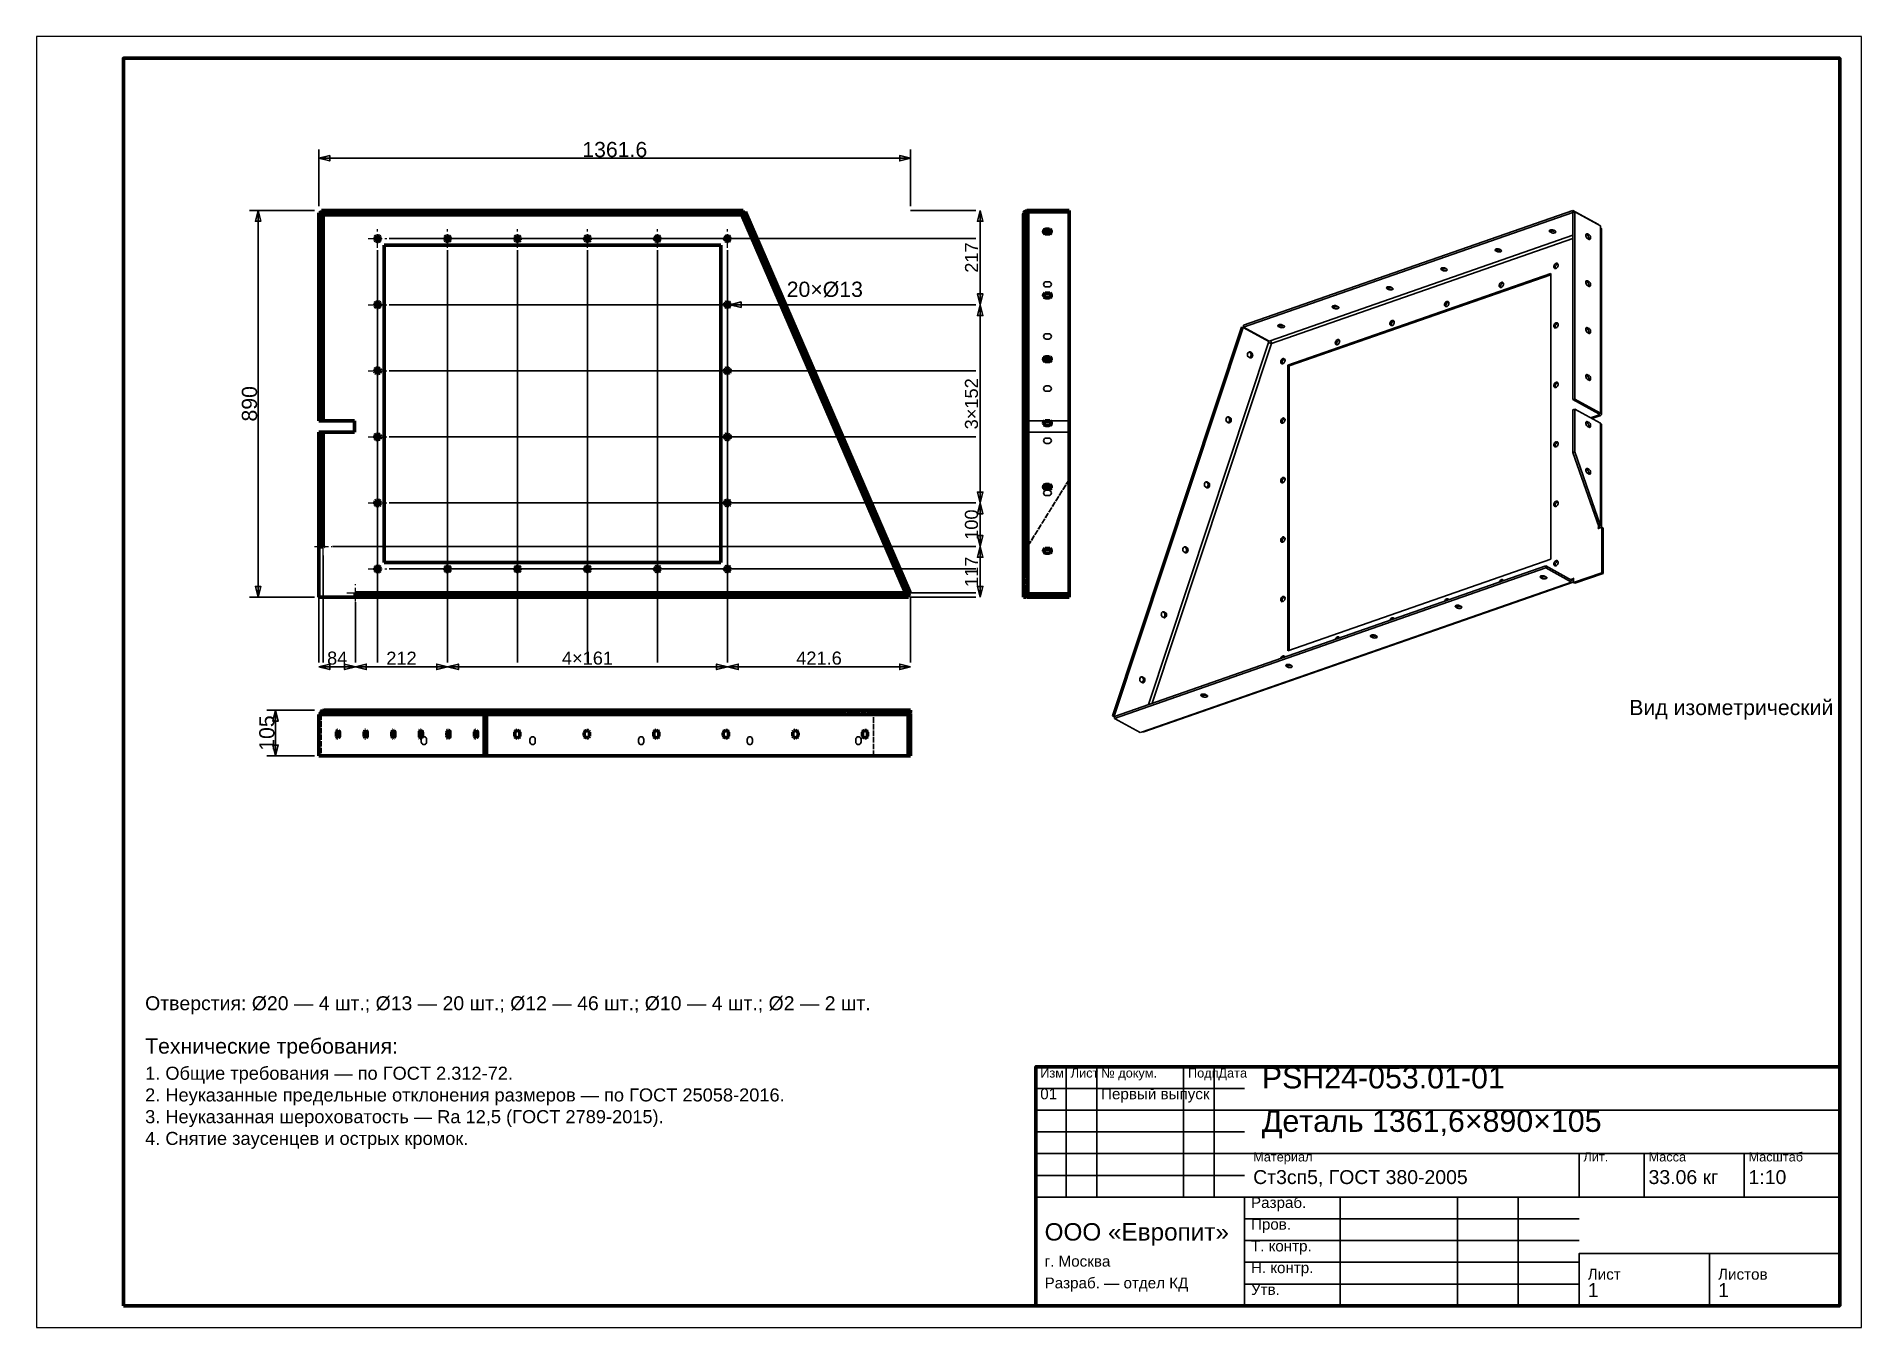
# Model space of a CAD drawing. Header units: millimetres. Extents: x 0 to 420, y 0 to 297.
import ezdxf
from ezdxf.enums import TextEntityAlignment as Align

# ---------------------------------------------------------------- set-up
doc = ezdxf.new("R2010")
doc.units = ezdxf.units.MM
doc.linetypes.add('CENTER', pattern=[5.08, 3.175, -0.635, 0.635, -0.635])
doc.linetypes.add('DASHED', pattern=[1.524, 1.27, -0.254])
doc.styles.add('GOST', font='Arial')

msp = doc.modelspace()

# ---------------------------------------------------------------- texts
at = {"color": 7, "style": 'GOST'}
for s, height, p in [('1361.6', 3.5, (133.08, 271)), ('84', 3, (69.2, 154)), ('212', 3, (84, 154)), ('4×161', 3, (126.8, 154)), ('421.6', 3, (180.08, 154))]:
    msp.add_text(s, height=height, dxfattribs=at).set_placement(p, align=Align.MIDDLE)
for s, height, p in [('217', 3, (215.16, 246.15)), ('890', 3.5, (49, 212.5)), ('3×152', 3, (215.16, 212.5)), ('100', 3, (215.16, 184.7)), ('117', 3, (215.16, 173.85)), ('105', 3.5, (53, 136.75))]:
    msp.add_text(s, height=height, rotation=90, dxfattribs=at).set_placement(p, align=Align.MIDDLE)
msp.add_text('20×Ø13', height=3.5, dxfattribs=at).set_placement((172.65, 237.1))
at = {"color": 3, "style": 'GOST'}
for s, height, p in [('Вид изометрический', 3.5, (366.55, 140.89)), ('Технические требования:', 3.5, (25, 63)), ('1. Общие требования — по ГОСТ 2.312-72.', 3, (25, 57)), ('Изм.', 2.1, (231, 57.5)), ('Лист', 2.1, (238, 57.5)), ('№ докум.', 2.1, (245, 57.5)), ('Подп.', 2.1, (265, 57.5)), ('Дата', 2.1, (272, 57.5)), ('PSH24-053.01-01', 5, (282, 55)), ('2. Неуказанные предельные отклонения размеров — по ГОСТ 25058-2016.', 3, (25, 52)), ('01', 2.5, (231, 52.5)), ('Первый выпуск', 2.5, (245, 52.5)), ('3. Неуказанная шероховатость — Ra 12,5 (ГОСТ 2789-2015).', 3, (25, 47)), ('Деталь 1361,6×890×105', 5, (282, 45)), ('4. Снятие заусенцев и острых кромок.', 3, (25, 42)), ('Материал', 2.1, (280, 38.2)), ('Лит.', 2.1, (356, 38.2)), ('Масса', 2.1, (371, 38.2)), ('Масштаб', 2.1, (394, 38.2)), ('Ст3сп5, ГОСТ 380-2005', 3.2, (280, 33)), ('33.06 кг', 3.2, (371, 33)), ('1:10', 3.2, (394, 33)), ('Разраб.', 2.5, (279.5, 27.5)), ('ООО «Европит»', 4, (232, 20)), ('Пров.', 2.5, (279.5, 22.5)), ('Т. контр.', 2.5, (279.5, 17.5)), ('г. Москва', 2.5, (232, 14)), ('Н. контр.', 2.5, (279.5, 12.5)), ('Лист', 2.5, (357, 11)), ('Листов', 2.5, (387, 11)), ('Разраб. — отдел КД', 2.5, (232, 9)), ('Утв.', 2.5, (279.5, 7.5)), ('1', 3.2, (357, 7)), ('1', 3.2, (387, 7))]:
    msp.add_text(s, height=height, dxfattribs=at).set_placement(p)
at = {"color": 6, "style": 'GOST'}
msp.add_text('Отверстия: Ø20 — 4 шт.; Ø13 — 20 шт.; Ø12 — 46 шт.; Ø10 — 4 шт.; Ø2 — 2 шт.', height=3.2, dxfattribs=at).set_placement((25, 73))

# ---------------------------------------------------------------- linework, layer by layer
at = {"color": 7, "lineweight": 35}
for p, q in [((65, 258), (65, 271)), ((65, 269), (201.16, 269)), ((201.16, 258), (201.16, 271)), ((64, 257), (49, 257)), ((51, 168), (51, 257)), ((201.16, 257), (216.16, 257)), ((216.16, 257), (215.16, 257)), ((217.16, 235.3), (217.16, 257)), ((78.5, 247.85), (78.5, 153)), ((81.15, 250.5), (216.16, 250.5)), ((94.6, 247.85), (94.6, 153)), ((97.25, 250.5), (216.16, 250.5)), ((110.7, 247.85), (110.7, 153)), ((113.35, 250.5), (216.16, 250.5)), ((126.8, 247.85), (126.8, 153)), ((129.45, 250.5), (216.16, 250.5)), ((142.9, 247.85), (142.9, 153)), ((145.55, 250.5), (216.16, 250.5)), ((159, 247.85), (159, 153)), ((161.65, 250.5), (216.16, 250.5)), ((81.15, 235.3), (216.16, 235.3)), ((159.65, 235.3), (171.65, 235.3)), ((161.65, 235.3), (216.16, 235.3)), ((171.65, 235.3), (176.65, 235.3)), ((216.16, 235.3), (215.16, 235.3)), ((216.16, 235.3), (215.16, 235.3)), ((217.16, 189.7), (217.16, 235.3)), ((78.5, 232.65), (78.5, 153)), ((159, 232.65), (159, 153)), ((81.15, 220.1), (216.16, 220.1)), ((161.65, 220.1), (216.16, 220.1)), ((78.5, 217.45), (78.5, 153)), ((159, 217.45), (159, 153)), ((78.5, 202.25), (78.5, 153)), ((81.15, 204.9), (216.16, 204.9)), ((159, 202.25), (159, 153)), ((161.65, 204.9), (216.16, 204.9)), ((81.15, 189.7), (216.16, 189.7)), ((161.65, 189.7), (216.16, 189.7)), ((216.16, 189.7), (215.16, 189.7)), ((216.16, 189.7), (215.16, 189.7)), ((217.16, 179.7), (217.16, 189.7)), ((78.5, 187.05), (78.5, 153)), ((159, 187.05), (159, 153)), ((66, 177.6), (66, 153)), ((68.1, 179.7), (216.16, 179.7)), ((216.16, 179.7), (215.16, 179.7)), ((216.16, 179.7), (215.16, 179.7)), ((217.16, 168), (217.16, 179.7)), ((81.15, 174.5), (216.16, 174.5)), ((97.25, 174.5), (216.16, 174.5)), ((113.35, 174.5), (216.16, 174.5)), ((129.45, 174.5), (216.16, 174.5)), ((145.55, 174.5), (216.16, 174.5)), ((161.65, 174.5), (216.16, 174.5)), ((75.5, 169), (216.16, 169)), ((78.5, 171.85), (78.5, 153)), ((94.6, 171.85), (94.6, 153)), ((110.7, 171.85), (110.7, 153)), ((126.8, 171.85), (126.8, 153)), ((142.9, 171.85), (142.9, 153)), ((159, 171.85), (159, 153)), ((64, 168), (49, 168)), ((65, 168), (65, 153)), ((73.4, 166.9), (73.4, 153)), ((201.16, 168), (201.16, 153)), ((201.16, 168), (216.16, 168)), ((216.16, 168), (215.16, 168)), ((65, 153), (65, 154)), ((65, 152), (73.4, 152)), ((73.4, 153), (73.4, 154)), ((73.4, 153), (73.4, 154)), ((73.4, 152), (94.6, 152)), ((94.6, 153), (94.6, 154)), ((94.6, 153), (94.6, 154)), ((94.6, 152), (159, 152)), ((159, 153), (159, 154)), ((159, 153), (159, 154)), ((159, 152), (201.16, 152)), ((201.16, 153), (201.16, 154)), ((64, 142), (53, 142)), ((55, 131.5), (55, 142)), ((64, 131.5), (53, 131.5)), ((237, 30), (237, 60)), ((244, 30), (244, 60)), ((264, 30), (264, 60)), ((271, 30), (271, 60)), ((230, 55), (278, 55)), ((230, 50), (278, 50)), ((278, 50), (415, 50)), ((230, 45), (278, 45)), ((230, 40), (278, 40)), ((278, 40), (415, 40)), ((355, 30), (355, 40)), ((370, 30), (370, 40)), ((393, 30), (393, 40)), ((230, 35), (278, 35)), ((230, 30), (278, 30)), ((278, 30), (415, 30)), ((300, 5), (300, 30)), ((327, 5), (327, 30)), ((341, 5), (341, 30)), ((278, 25), (355, 25)), ((278, 20), (355, 20)), ((355, 17), (415, 17)), ((278, 15), (355, 15)), ((278, 10), (355, 10))]:
    msp.add_line(p, q, dxfattribs=at)
at = {"color": 1, "lineweight": 70}
for p, q in [((65, 256.43), (65, 256)), ((65.5, 256.43), (65, 256.43)), ((65.5, 256), (65.5, 256.43)), ((66, 257), (65.57, 257)), ((65.57, 256.5), (65.57, 257)), ((66, 256.5), (65.57, 256.5)), ((66, 257), (162.34, 257)), ((66, 256.99), (66, 257)), ((66, 256.97), (66, 256.99)), ((66, 256.94), (66, 256.97)), ((66, 256.9), (66, 256.94)), ((66, 256.85), (66, 256.9)), ((66, 256.78), (66, 256.85)), ((66, 256.71), (66, 256.78)), ((66, 256.62), (66, 256.71)), ((66, 256.53), (66, 256.62)), ((66, 256.43), (66, 256.53)), ((66, 256.33), (66, 256.43)), ((66, 256.22), (66, 256.33)), ((66, 256.11), (66, 256.22)), ((162.34, 257), (162.34, 256.99)), ((162.61, 257), (162.34, 257)), ((162.34, 256.99), (162.34, 256.97)), ((162.34, 256.97), (162.34, 256.94)), ((162.34, 256.94), (162.34, 256.9)), ((162.34, 256.9), (162.34, 256.85)), ((162.34, 256.85), (162.34, 256.78)), ((162.34, 256.78), (162.34, 256.71)), ((162.34, 256.71), (162.34, 256.62)), ((162.34, 256.62), (162.34, 256.53)), ((162.34, 256.53), (162.34, 256.43)), ((162.34, 256.5), (162.61, 256.5)), ((162.34, 256.43), (162.34, 256.33)), ((162.34, 256.33), (162.34, 256.22)), ((162.34, 256.22), (162.34, 256.11)), ((162.61, 256.5), (162.61, 257)), ((162.7, 256.45), (163.15, 256.64)), ((162.8, 256.2), (162.7, 256.45)), ((162.74, 256.17), (162.83, 256.21)), ((162.83, 256.21), (162.92, 256.25)), ((162.92, 256.25), (162.99, 256.28)), ((162.99, 256.28), (163.06, 256.31)), ((163.06, 256.31), (163.12, 256.34)), ((163.12, 256.34), (163.17, 256.36)), ((163.26, 256.4), (163.15, 256.64)), ((163.17, 256.36), (163.21, 256.37)), ((163.21, 256.37), (163.24, 256.39)), ((163.24, 256.39), (163.26, 256.39)), ((163.26, 256.4), (200.9, 169.4)), ((163.26, 256.39), (163.26, 256.4)), ((227.19, 256.22), (227.16, 256)), ((227.26, 256.43), (227.19, 256.22)), ((227.24, 256.15), (227.33, 256.22)), ((227.38, 256.62), (227.26, 256.43)), ((227.33, 256.22), (227.45, 256.28)), ((227.54, 256.78), (227.38, 256.62)), ((227.45, 256.28), (227.61, 256.33)), ((227.73, 256.9), (227.54, 256.78)), ((227.61, 256.33), (227.78, 256.37)), ((227.94, 256.97), (227.73, 256.9)), ((227.78, 256.37), (228.16, 256.4)), ((227.83, 256.37), (227.93, 256.44)), ((227.93, 256.44), (228.04, 256.49)), ((228.16, 257), (227.94, 256.97)), ((228.04, 256.49), (228.16, 256.5)), ((237.66, 257), (228.16, 257)), ((228.16, 256.64), (228.16, 257)), ((228.16, 256.4), (228.16, 256.64)), ((228.16, 256.64), (237.66, 256.64)), ((228.16, 256.4), (228.16, 169.4)), ((237.66, 256.64), (237.66, 257)), ((237.66, 256.64), (237.66, 168.78)), ((65, 208.6), (65, 256)), ((65, 256), (65.01, 256)), ((65.01, 256), (65.03, 256)), ((65.03, 256), (65.06, 256)), ((65.06, 256), (65.1, 256)), ((65.1, 256), (65.15, 256)), ((65.15, 256), (65.22, 256)), ((65.22, 256), (65.29, 256)), ((65.29, 256), (65.38, 256)), ((65.38, 256), (65.47, 256)), ((65.47, 256), (65.57, 256)), ((65.57, 256), (65.67, 256)), ((65.67, 256), (65.78, 256)), ((65.78, 256), (65.89, 256)), ((65.89, 256), (66, 256)), ((66, 256), (66, 256.11)), ((66, 256), (66, 208.6)), ((162.34, 256), (66, 256)), ((162.34, 256.11), (162.34, 256)), ((162.34, 256), (162.45, 256.04)), ((199.98, 169), (162.34, 256)), ((162.45, 256.04), (162.55, 256.09)), ((162.55, 256.09), (162.65, 256.13)), ((162.65, 256.13), (162.74, 256.17)), ((227.16, 256), (227.18, 256.08)), ((227.16, 169), (227.16, 256)), ((227.18, 256.08), (227.24, 256.15)), ((231.76, 252.12), (231.77, 252.23)), ((231.77, 252.01), (231.76, 252.12)), ((231.77, 252.23), (231.81, 252.33)), ((231.8, 252.11), (231.77, 252.02)), ((231.81, 251.91), (231.77, 252.01)), ((231.84, 252.2), (231.8, 252.11)), ((231.81, 252.33), (231.86, 252.42)), ((231.9, 252.28), (231.84, 252.2)), ((231.86, 252.42), (231.94, 252.51)), ((231.98, 252.34), (231.9, 252.28)), ((231.94, 252.51), (232.03, 252.58)), ((232.06, 252.4), (231.98, 252.34)), ((232.03, 252.58), (232.13, 252.63)), ((232.16, 252.44), (232.06, 252.4)), ((232.13, 252.63), (232.24, 252.66)), ((232.26, 252.46), (232.16, 252.44)), ((232.24, 252.66), (232.36, 252.67)), ((232.36, 252.47), (232.26, 252.46)), ((232.36, 252.67), (232.96, 252.67)), ((232.36, 252.67), (232.36, 252.47)), ((232.96, 252.47), (232.36, 252.47)), ((232.96, 252.67), (233.08, 252.66)), ((232.96, 252.67), (232.96, 252.47)), ((233.07, 252.46), (232.96, 252.47)), ((233.17, 252.44), (233.07, 252.46)), ((233.08, 252.66), (233.19, 252.63)), ((233.26, 252.4), (233.17, 252.44)), ((233.19, 252.63), (233.3, 252.58)), ((233.35, 252.34), (233.26, 252.4)), ((233.3, 252.58), (233.39, 252.51)), ((233.42, 252.28), (233.35, 252.34)), ((233.39, 252.51), (233.46, 252.42)), ((233.48, 252.2), (233.42, 252.28)), ((233.46, 252.42), (233.52, 252.33)), ((233.52, 252.11), (233.48, 252.2)), ((233.52, 252.33), (233.55, 252.23)), ((233.55, 252.02), (233.52, 252.11)), ((233.55, 252.01), (233.52, 251.91)), ((233.55, 252.23), (233.56, 252.12)), ((233.56, 252.12), (233.55, 252.01)), ((77.85, 250.5), (77.88, 250.69)), ((77.88, 250.31), (77.85, 250.5)), ((77.88, 250.69), (77.96, 250.87)), ((77.96, 250.13), (77.88, 250.31)), ((77.96, 250.87), (78.09, 251.01)), ((78.09, 249.99), (77.96, 250.13)), ((78.09, 251.01), (78.26, 251.11)), ((78.26, 249.89), (78.09, 249.99)), ((78.26, 251.11), (78.45, 251.15)), ((78.45, 249.85), (78.26, 249.89)), ((78.45, 251.15), (78.64, 251.13)), ((78.64, 249.87), (78.45, 249.85)), ((78.64, 251.13), (78.83, 251.06)), ((78.83, 249.94), (78.64, 249.87)), ((78.83, 251.06), (78.98, 250.94)), ((78.98, 250.06), (78.83, 249.94)), ((78.98, 250.94), (79.09, 250.78)), ((79.09, 250.22), (78.98, 250.06)), ((79.09, 250.78), (79.14, 250.6)), ((79.14, 250.4), (79.09, 250.22)), ((79.14, 250.6), (79.14, 250.4)), ((80, 249), (157.5, 249)), ((80, 176), (80, 249)), ((93.95, 250.5), (93.98, 250.69)), ((93.98, 250.31), (93.95, 250.5)), ((93.98, 250.69), (94.06, 250.87)), ((94.06, 250.13), (93.98, 250.31)), ((94.06, 250.87), (94.19, 251.01)), ((94.19, 249.99), (94.06, 250.13)), ((94.19, 251.01), (94.36, 251.11)), ((94.36, 249.89), (94.19, 249.99)), ((94.36, 251.11), (94.55, 251.15)), ((94.55, 249.85), (94.36, 249.89)), ((94.55, 251.15), (94.74, 251.13)), ((94.74, 249.87), (94.55, 249.85)), ((94.74, 251.13), (94.93, 251.06)), ((94.93, 249.94), (94.74, 249.87)), ((94.93, 251.06), (95.08, 250.94)), ((95.08, 250.06), (94.93, 249.94)), ((95.08, 250.94), (95.19, 250.78)), ((95.19, 250.22), (95.08, 250.06)), ((95.19, 250.78), (95.24, 250.6)), ((95.24, 250.4), (95.19, 250.22)), ((95.24, 250.6), (95.24, 250.4)), ((110.05, 250.5), (110.08, 250.69)), ((110.08, 250.31), (110.05, 250.5)), ((110.08, 250.69), (110.16, 250.87)), ((110.16, 250.13), (110.08, 250.31)), ((110.16, 250.87), (110.29, 251.01)), ((110.29, 249.99), (110.16, 250.13)), ((110.29, 251.01), (110.46, 251.11)), ((110.46, 249.89), (110.29, 249.99)), ((110.46, 251.11), (110.65, 251.15)), ((110.65, 249.85), (110.46, 249.89)), ((110.65, 251.15), (110.84, 251.13)), ((110.84, 249.87), (110.65, 249.85)), ((110.84, 251.13), (111.03, 251.06)), ((111.03, 249.94), (110.84, 249.87)), ((111.03, 251.06), (111.18, 250.94)), ((111.18, 250.06), (111.03, 249.94)), ((111.18, 250.94), (111.29, 250.78)), ((111.29, 250.22), (111.18, 250.06)), ((111.29, 250.78), (111.34, 250.6)), ((111.34, 250.4), (111.29, 250.22)), ((111.34, 250.6), (111.34, 250.4)), ((126.15, 250.5), (126.18, 250.69)), ((126.18, 250.31), (126.15, 250.5)), ((126.18, 250.69), (126.26, 250.87)), ((126.26, 250.13), (126.18, 250.31)), ((126.26, 250.87), (126.39, 251.01)), ((126.39, 249.99), (126.26, 250.13)), ((126.39, 251.01), (126.56, 251.11)), ((126.56, 249.89), (126.39, 249.99)), ((126.56, 251.11), (126.75, 251.15)), ((126.75, 249.85), (126.56, 249.89)), ((126.75, 251.15), (126.94, 251.13)), ((126.94, 249.87), (126.75, 249.85)), ((126.94, 251.13), (127.13, 251.06)), ((127.13, 249.94), (126.94, 249.87)), ((127.13, 251.06), (127.28, 250.94)), ((127.28, 250.06), (127.13, 249.94)), ((127.28, 250.94), (127.39, 250.78)), ((127.39, 250.22), (127.28, 250.06)), ((127.39, 250.78), (127.44, 250.6)), ((127.44, 250.4), (127.39, 250.22)), ((127.44, 250.6), (127.44, 250.4)), ((142.25, 250.5), (142.28, 250.69)), ((142.28, 250.31), (142.25, 250.5)), ((142.28, 250.69), (142.36, 250.87)), ((142.36, 250.13), (142.28, 250.31)), ((142.36, 250.87), (142.49, 251.01)), ((142.49, 249.99), (142.36, 250.13)), ((142.49, 251.01), (142.66, 251.11)), ((142.66, 249.89), (142.49, 249.99)), ((142.66, 251.11), (142.85, 251.15)), ((142.85, 249.85), (142.66, 249.89)), ((142.85, 251.15), (143.04, 251.13)), ((143.04, 249.87), (142.85, 249.85)), ((143.04, 251.13), (143.23, 251.06)), ((143.23, 249.94), (143.04, 249.87)), ((143.23, 251.06), (143.38, 250.94)), ((143.38, 250.06), (143.23, 249.94)), ((143.38, 250.94), (143.49, 250.78)), ((143.49, 250.22), (143.38, 250.06)), ((143.49, 250.78), (143.54, 250.6)), ((143.54, 250.4), (143.49, 250.22)), ((143.54, 250.6), (143.54, 250.4)), ((157.5, 249), (157.5, 176)), ((158.35, 250.5), (158.38, 250.69)), ((158.38, 250.31), (158.35, 250.5)), ((158.38, 250.69), (158.46, 250.87)), ((158.46, 250.13), (158.38, 250.31)), ((158.46, 250.87), (158.59, 251.01)), ((158.59, 249.99), (158.46, 250.13)), ((158.59, 251.01), (158.76, 251.11)), ((158.76, 249.89), (158.59, 249.99)), ((158.76, 251.11), (158.95, 251.15)), ((158.95, 249.85), (158.76, 249.89)), ((158.95, 251.15), (159.14, 251.13)), ((159.14, 249.87), (158.95, 249.85)), ((159.14, 251.13), (159.33, 251.06)), ((159.33, 249.94), (159.14, 249.87)), ((159.33, 251.06), (159.48, 250.94)), ((159.48, 250.06), (159.33, 249.94)), ((159.48, 250.94), (159.59, 250.78)), ((159.59, 250.22), (159.48, 250.06)), ((159.59, 250.78), (159.64, 250.6)), ((159.64, 250.4), (159.59, 250.22)), ((159.64, 250.6), (159.64, 250.4)), ((231.86, 251.81), (231.81, 251.91)), ((231.94, 251.73), (231.86, 251.81)), ((232.03, 251.66), (231.94, 251.73)), ((232.13, 251.61), (232.03, 251.66)), ((232.24, 251.58), (232.13, 251.61)), ((232.36, 251.57), (232.24, 251.58)), ((232.96, 251.57), (232.36, 251.57)), ((233.08, 251.58), (232.96, 251.57)), ((233.19, 251.61), (233.08, 251.58)), ((233.3, 251.66), (233.19, 251.61)), ((233.39, 251.73), (233.3, 251.66)), ((233.46, 251.81), (233.39, 251.73)), ((233.52, 251.91), (233.46, 251.81)), ((77.85, 235.3), (77.88, 235.49)), ((77.88, 235.11), (77.85, 235.3)), ((77.88, 235.49), (77.96, 235.67)), ((77.96, 235.67), (78.09, 235.81)), ((78.09, 235.81), (78.26, 235.91)), ((78.26, 235.91), (78.45, 235.95)), ((78.45, 235.95), (78.64, 235.93)), ((78.64, 235.93), (78.83, 235.86)), ((78.83, 235.86), (78.98, 235.74)), ((78.98, 235.74), (79.09, 235.58)), ((79.09, 235.58), (79.14, 235.4)), ((79.14, 235.2), (79.09, 235.02)), ((79.14, 235.4), (79.14, 235.2)), ((158.35, 235.3), (158.38, 235.49)), ((158.38, 235.11), (158.35, 235.3)), ((158.38, 235.49), (158.46, 235.67)), ((158.46, 235.67), (158.59, 235.81)), ((158.59, 235.81), (158.76, 235.91)), ((158.76, 235.91), (158.95, 235.95)), ((158.95, 235.95), (159.14, 235.93)), ((159.14, 235.93), (159.33, 235.86)), ((159.33, 235.86), (159.48, 235.74)), ((159.48, 235.74), (159.59, 235.58)), ((159.59, 235.58), (159.64, 235.4)), ((159.64, 235.2), (159.59, 235.02)), ((159.64, 235.4), (159.64, 235.2)), ((231.76, 237.43), (231.77, 237.54)), ((231.77, 237.33), (231.76, 237.43)), ((231.77, 237.54), (231.81, 237.64)), ((231.8, 237.43), (231.77, 237.33)), ((231.81, 237.22), (231.77, 237.33)), ((231.84, 237.51), (231.8, 237.43)), ((231.81, 237.64), (231.86, 237.74)), ((231.86, 237.13), (231.81, 237.22)), ((231.9, 237.59), (231.84, 237.51)), ((231.86, 237.74), (231.94, 237.82)), ((231.94, 237.04), (231.86, 237.13)), ((231.98, 237.66), (231.9, 237.59)), ((231.94, 237.82), (232.03, 237.89)), ((232.03, 236.98), (231.94, 237.04)), ((232.06, 237.71), (231.98, 237.66)), ((232.03, 237.89), (232.13, 237.94)), ((232.13, 236.93), (232.03, 236.98)), ((232.16, 237.75), (232.06, 237.71)), ((232.13, 237.94), (232.24, 237.97)), ((232.24, 236.89), (232.13, 236.93)), ((232.26, 237.78), (232.16, 237.75)), ((232.24, 237.97), (232.36, 237.98)), ((232.36, 236.88), (232.24, 236.89)), ((232.36, 237.79), (232.26, 237.78)), ((232.36, 237.98), (232.96, 237.98)), ((232.36, 237.98), (232.36, 237.79)), ((232.96, 237.79), (232.36, 237.79)), ((232.96, 236.88), (232.36, 236.88)), ((232.96, 237.98), (233.08, 237.97)), ((232.96, 237.98), (232.96, 237.79)), ((233.07, 237.78), (232.96, 237.79)), ((233.08, 236.89), (232.96, 236.88)), ((233.17, 237.75), (233.07, 237.78)), ((233.08, 237.97), (233.19, 237.94)), ((233.19, 236.93), (233.08, 236.89)), ((233.26, 237.71), (233.17, 237.75)), ((233.19, 237.94), (233.3, 237.89)), ((233.3, 236.98), (233.19, 236.93)), ((233.35, 237.66), (233.26, 237.71)), ((233.3, 237.89), (233.39, 237.82)), ((233.39, 237.04), (233.3, 236.98)), ((233.42, 237.59), (233.35, 237.66)), ((233.39, 237.82), (233.46, 237.74)), ((233.46, 237.13), (233.39, 237.04)), ((233.48, 237.51), (233.42, 237.59)), ((233.46, 237.74), (233.52, 237.64)), ((233.52, 237.22), (233.46, 237.13)), ((233.52, 237.43), (233.48, 237.51)), ((233.52, 237.64), (233.55, 237.54)), ((233.55, 237.33), (233.52, 237.43)), ((233.55, 237.33), (233.52, 237.22)), ((233.55, 237.54), (233.56, 237.43)), ((233.56, 237.43), (233.55, 237.33)), ((77.96, 234.93), (77.88, 235.11)), ((78.09, 234.79), (77.96, 234.93)), ((78.26, 234.69), (78.09, 234.79)), ((78.45, 234.65), (78.26, 234.69)), ((78.64, 234.67), (78.45, 234.65)), ((78.83, 234.74), (78.64, 234.67)), ((78.98, 234.86), (78.83, 234.74)), ((79.09, 235.02), (78.98, 234.86)), ((158.46, 234.93), (158.38, 235.11)), ((158.59, 234.79), (158.46, 234.93)), ((158.76, 234.69), (158.59, 234.79)), ((158.95, 234.65), (158.76, 234.69)), ((159.14, 234.67), (158.95, 234.65)), ((159.33, 234.74), (159.14, 234.67)), ((159.48, 234.86), (159.33, 234.74)), ((159.59, 235.02), (159.48, 234.86)), ((231.76, 222.75), (231.77, 222.86)), ((231.77, 222.64), (231.76, 222.75)), ((231.77, 222.86), (231.81, 222.96)), ((231.8, 222.74), (231.77, 222.65)), ((231.81, 222.54), (231.77, 222.64)), ((231.84, 222.83), (231.8, 222.74)), ((231.81, 222.96), (231.86, 223.06)), ((231.9, 222.91), (231.84, 222.83)), ((231.86, 223.06), (231.94, 223.14)), ((231.98, 222.97), (231.9, 222.91)), ((231.94, 223.14), (232.03, 223.21)), ((232.06, 223.03), (231.98, 222.97)), ((232.03, 223.21), (232.13, 223.26)), ((232.16, 223.07), (232.06, 223.03)), ((232.13, 223.26), (232.24, 223.29)), ((232.26, 223.09), (232.16, 223.07)), ((232.24, 223.29), (232.36, 223.3)), ((232.36, 223.1), (232.26, 223.09)), ((232.36, 223.3), (232.96, 223.3)), ((232.36, 223.3), (232.36, 223.1)), ((232.96, 223.1), (232.36, 223.1)), ((232.96, 223.3), (233.08, 223.29)), ((232.96, 223.3), (232.96, 223.1)), ((233.07, 223.09), (232.96, 223.1)), ((233.17, 223.07), (233.07, 223.09)), ((233.08, 223.29), (233.19, 223.26)), ((233.26, 223.03), (233.17, 223.07)), ((233.19, 223.26), (233.3, 223.21)), ((233.35, 222.97), (233.26, 223.03)), ((233.3, 223.21), (233.39, 223.14)), ((233.42, 222.91), (233.35, 222.97)), ((233.39, 223.14), (233.46, 223.06)), ((233.48, 222.83), (233.42, 222.91)), ((233.46, 223.06), (233.52, 222.96)), ((233.52, 222.74), (233.48, 222.83)), ((233.52, 222.96), (233.55, 222.86)), ((233.55, 222.65), (233.52, 222.74)), ((233.55, 222.64), (233.52, 222.54)), ((233.55, 222.86), (233.56, 222.75)), ((233.56, 222.75), (233.55, 222.64)), ((77.85, 220.1), (77.88, 220.29)), ((77.88, 219.91), (77.85, 220.1)), ((77.88, 220.29), (77.96, 220.47)), ((77.96, 219.73), (77.88, 219.91)), ((77.96, 220.47), (78.09, 220.61)), ((78.09, 219.59), (77.96, 219.73)), ((78.09, 220.61), (78.26, 220.71)), ((78.26, 219.49), (78.09, 219.59)), ((78.26, 220.71), (78.45, 220.75)), ((78.45, 219.45), (78.26, 219.49)), ((78.45, 220.75), (78.64, 220.73)), ((78.64, 219.47), (78.45, 219.45)), ((78.64, 220.73), (78.83, 220.66)), ((78.83, 219.54), (78.64, 219.47)), ((78.83, 220.66), (78.98, 220.54)), ((78.98, 219.66), (78.83, 219.54)), ((78.98, 220.54), (79.09, 220.38)), ((79.09, 219.82), (78.98, 219.66)), ((79.09, 220.38), (79.14, 220.2)), ((79.14, 220), (79.09, 219.82)), ((79.14, 220.2), (79.14, 220)), ((158.35, 220.1), (158.38, 220.29)), ((158.38, 219.91), (158.35, 220.1)), ((158.38, 220.29), (158.46, 220.47)), ((158.46, 219.73), (158.38, 219.91)), ((158.46, 220.47), (158.59, 220.61)), ((158.59, 219.59), (158.46, 219.73)), ((158.59, 220.61), (158.76, 220.71)), ((158.76, 219.49), (158.59, 219.59)), ((158.76, 220.71), (158.95, 220.75)), ((158.95, 219.45), (158.76, 219.49)), ((158.95, 220.75), (159.14, 220.73)), ((159.14, 219.47), (158.95, 219.45)), ((159.14, 220.73), (159.33, 220.66)), ((159.33, 219.54), (159.14, 219.47)), ((159.33, 220.66), (159.48, 220.54)), ((159.48, 219.66), (159.33, 219.54)), ((159.48, 220.54), (159.59, 220.38)), ((159.59, 219.82), (159.48, 219.66)), ((159.59, 220.38), (159.64, 220.2)), ((159.64, 220), (159.59, 219.82)), ((159.64, 220.2), (159.64, 220)), ((231.86, 222.44), (231.81, 222.54)), ((231.94, 222.36), (231.86, 222.44)), ((232.03, 222.29), (231.94, 222.36)), ((232.13, 222.24), (232.03, 222.29)), ((232.24, 222.21), (232.13, 222.24)), ((232.36, 222.2), (232.24, 222.21)), ((232.96, 222.2), (232.36, 222.2)), ((233.08, 222.21), (232.96, 222.2)), ((233.19, 222.24), (233.08, 222.21)), ((233.3, 222.29), (233.19, 222.24)), ((233.39, 222.36), (233.3, 222.29)), ((233.46, 222.44), (233.39, 222.36)), ((233.52, 222.54), (233.46, 222.44)), ((65, 208.6), (65.01, 208.6)), ((65.01, 206), (65, 206)), ((65, 179.8), (65, 206)), ((65.01, 208.6), (65.03, 208.6)), ((65.03, 206), (65.01, 206)), ((65.03, 208.6), (65.06, 208.6)), ((65.06, 206), (65.03, 206)), ((65.06, 208.6), (65.1, 208.6)), ((65.1, 206), (65.06, 206)), ((65.1, 208.6), (65.15, 208.6)), ((65.15, 206), (65.1, 206)), ((65.15, 208.6), (65.22, 208.6)), ((65.22, 206), (65.15, 206)), ((65.22, 208.6), (65.29, 208.6)), ((65.29, 206), (65.22, 206)), ((65.29, 208.6), (65.38, 208.6)), ((65.38, 206), (65.29, 206)), ((65.38, 208.6), (65.47, 208.6)), ((65.47, 206), (65.38, 206)), ((65.47, 208.6), (65.57, 208.6)), ((65.57, 206), (65.47, 206)), ((65.57, 208.6), (65.67, 208.6)), ((65.67, 206), (65.57, 206)), ((65.67, 208.6), (65.78, 208.6)), ((65.78, 206), (65.67, 206)), ((65.78, 208.6), (65.89, 208.6)), ((65.89, 206), (65.78, 206)), ((65.89, 208.6), (66, 208.6)), ((66, 206), (65.89, 206)), ((66, 208.6), (73.2, 208.6)), ((73.2, 206), (66, 206)), ((66, 206), (66, 179.8)), ((73.2, 208.6), (73.2, 206)), ((183.93, 208.61), (183.94, 208.6)), ((183.94, 208.6), (183.95, 208.56)), ((183.95, 208.56), (183.98, 208.49)), ((183.98, 208.49), (184.02, 208.41)), ((184.02, 208.41), (184.07, 208.3)), ((184.07, 208.3), (184.12, 208.19)), ((184.12, 208.19), (184.17, 208.06)), ((184.17, 208.06), (184.22, 207.94)), ((184.22, 207.94), (184.27, 207.83)), ((184.27, 207.83), (184.32, 207.72)), ((184.32, 207.72), (184.36, 207.63)), ((184.36, 207.63), (184.38, 207.57)), ((184.38, 207.57), (184.4, 207.53)), ((184.4, 207.53), (184.41, 207.51)), ((231.76, 208.06), (231.77, 208.17)), ((231.77, 207.96), (231.76, 208.06)), ((231.77, 208.17), (231.81, 208.27)), ((231.8, 208.06), (231.77, 207.96)), ((231.81, 207.85), (231.77, 207.96)), ((231.84, 208.14), (231.8, 208.06)), ((231.81, 208.27), (231.86, 208.37)), ((231.86, 207.76), (231.81, 207.85)), ((231.9, 208.22), (231.84, 208.14)), ((231.86, 208.37), (231.94, 208.45)), ((231.94, 207.67), (231.86, 207.76)), ((231.98, 208.29), (231.9, 208.22)), ((231.94, 208.45), (232.03, 208.52)), ((232.03, 207.61), (231.94, 207.67)), ((232.06, 208.34), (231.98, 208.29)), ((232.03, 208.52), (232.13, 208.57)), ((232.13, 207.56), (232.03, 207.61)), ((232.16, 208.38), (232.06, 208.34)), ((232.13, 208.57), (232.24, 208.6)), ((232.24, 207.52), (232.13, 207.56)), ((232.26, 208.41), (232.16, 208.38)), ((232.24, 208.6), (232.36, 208.61)), ((232.36, 207.51), (232.24, 207.52)), ((232.36, 208.42), (232.26, 208.41)), ((232.36, 208.61), (232.96, 208.61)), ((232.36, 208.61), (232.36, 208.42)), ((232.96, 208.42), (232.36, 208.42)), ((232.96, 207.51), (232.36, 207.51)), ((232.96, 208.61), (233.08, 208.6)), ((232.96, 208.61), (232.96, 208.42)), ((233.07, 208.41), (232.96, 208.42)), ((233.08, 207.52), (232.96, 207.51)), ((233.17, 208.38), (233.07, 208.41)), ((233.08, 208.6), (233.19, 208.57)), ((233.19, 207.56), (233.08, 207.52)), ((233.26, 208.34), (233.17, 208.38)), ((233.19, 208.57), (233.3, 208.52)), ((233.3, 207.61), (233.19, 207.56)), ((233.35, 208.29), (233.26, 208.34)), ((233.3, 208.52), (233.39, 208.45)), ((233.39, 207.67), (233.3, 207.61)), ((233.42, 208.22), (233.35, 208.29)), ((233.39, 208.45), (233.46, 208.37)), ((233.46, 207.76), (233.39, 207.67)), ((233.48, 208.14), (233.42, 208.22)), ((233.46, 208.37), (233.52, 208.27)), ((233.52, 207.85), (233.46, 207.76)), ((233.52, 208.06), (233.48, 208.14)), ((233.52, 208.27), (233.55, 208.17)), ((233.55, 207.96), (233.52, 208.06)), ((233.55, 207.96), (233.52, 207.85)), ((233.55, 208.17), (233.56, 208.06)), ((233.56, 208.06), (233.55, 207.96)), ((77.85, 204.9), (77.88, 205.09)), ((77.88, 204.71), (77.85, 204.9)), ((77.88, 205.09), (77.96, 205.27)), ((77.96, 204.53), (77.88, 204.71)), ((77.96, 205.27), (78.09, 205.41)), ((78.09, 204.39), (77.96, 204.53)), ((78.09, 205.41), (78.26, 205.51)), ((78.26, 204.29), (78.09, 204.39)), ((78.26, 205.51), (78.45, 205.55)), ((78.45, 204.25), (78.26, 204.29)), ((78.45, 205.55), (78.64, 205.53)), ((78.64, 204.27), (78.45, 204.25)), ((78.64, 205.53), (78.83, 205.46)), ((78.83, 204.34), (78.64, 204.27)), ((78.83, 205.46), (78.98, 205.34)), ((78.98, 204.46), (78.83, 204.34)), ((78.98, 205.34), (79.09, 205.18)), ((79.09, 204.62), (78.98, 204.46)), ((79.09, 205.18), (79.14, 205)), ((79.14, 204.8), (79.09, 204.62)), ((79.14, 205), (79.14, 204.8)), ((158.35, 204.9), (158.38, 205.09)), ((158.38, 204.71), (158.35, 204.9)), ((158.38, 205.09), (158.46, 205.27)), ((158.46, 204.53), (158.38, 204.71)), ((158.46, 205.27), (158.59, 205.41)), ((158.59, 204.39), (158.46, 204.53)), ((158.59, 205.41), (158.76, 205.51)), ((158.76, 204.29), (158.59, 204.39)), ((158.76, 205.51), (158.95, 205.55)), ((158.95, 204.25), (158.76, 204.29)), ((158.95, 205.55), (159.14, 205.53)), ((159.14, 204.27), (158.95, 204.25)), ((159.14, 205.53), (159.33, 205.46)), ((159.33, 204.34), (159.14, 204.27)), ((159.33, 205.46), (159.48, 205.34)), ((159.48, 204.46), (159.33, 204.34)), ((159.48, 205.34), (159.59, 205.18)), ((159.59, 204.62), (159.48, 204.46)), ((159.59, 205.18), (159.64, 205)), ((159.64, 204.8), (159.59, 204.62)), ((159.64, 205), (159.64, 204.8)), ((231.76, 193.38), (231.77, 193.49)), ((231.77, 193.27), (231.76, 193.38)), ((231.77, 193.49), (231.81, 193.59)), ((231.8, 193.37), (231.77, 193.28)), ((231.81, 193.17), (231.77, 193.27)), ((231.84, 193.46), (231.8, 193.37)), ((231.81, 193.59), (231.86, 193.69)), ((231.9, 193.54), (231.84, 193.46)), ((231.86, 193.69), (231.94, 193.77)), ((231.98, 193.6), (231.9, 193.54)), ((231.94, 193.77), (232.03, 193.84)), ((232.06, 193.66), (231.98, 193.6)), ((232.03, 193.84), (232.13, 193.89)), ((232.16, 193.7), (232.06, 193.66)), ((232.13, 193.89), (232.24, 193.92)), ((232.26, 193.72), (232.16, 193.7)), ((232.24, 193.92), (232.36, 193.93)), ((232.36, 193.73), (232.26, 193.72)), ((232.36, 193.93), (232.96, 193.93)), ((232.36, 193.93), (232.36, 193.73)), ((232.96, 193.73), (232.36, 193.73)), ((232.96, 193.93), (233.08, 193.92)), ((232.96, 193.93), (232.96, 193.73)), ((233.07, 193.72), (232.96, 193.73)), ((233.17, 193.7), (233.07, 193.72)), ((233.08, 193.92), (233.19, 193.89)), ((233.26, 193.66), (233.17, 193.7)), ((233.19, 193.89), (233.3, 193.84)), ((233.35, 193.6), (233.26, 193.66)), ((233.3, 193.84), (233.39, 193.77)), ((233.42, 193.54), (233.35, 193.6)), ((233.39, 193.77), (233.46, 193.69)), ((233.48, 193.46), (233.42, 193.54)), ((233.46, 193.69), (233.52, 193.59)), ((233.52, 193.37), (233.48, 193.46)), ((233.52, 193.59), (233.55, 193.49)), ((233.55, 193.28), (233.52, 193.37)), ((233.55, 193.27), (233.52, 193.17)), ((233.55, 193.49), (233.56, 193.38)), ((233.56, 193.38), (233.55, 193.27)), ((77.85, 189.7), (77.88, 189.89)), ((77.88, 189.51), (77.85, 189.7)), ((77.88, 189.89), (77.96, 190.07)), ((77.96, 189.33), (77.88, 189.51)), ((77.96, 190.07), (78.09, 190.21)), ((78.09, 189.19), (77.96, 189.33)), ((78.09, 190.21), (78.26, 190.31)), ((78.26, 189.09), (78.09, 189.19)), ((78.26, 190.31), (78.45, 190.35)), ((78.45, 189.05), (78.26, 189.09)), ((78.45, 190.35), (78.64, 190.33)), ((78.64, 189.07), (78.45, 189.05)), ((78.64, 190.33), (78.83, 190.26)), ((78.83, 189.14), (78.64, 189.07)), ((78.83, 190.26), (78.98, 190.14)), ((78.98, 189.26), (78.83, 189.14)), ((78.98, 190.14), (79.09, 189.98)), ((79.09, 189.42), (78.98, 189.26)), ((79.09, 189.98), (79.14, 189.8)), ((79.14, 189.6), (79.09, 189.42)), ((79.14, 189.8), (79.14, 189.6)), ((158.35, 189.7), (158.38, 189.89)), ((158.38, 189.51), (158.35, 189.7)), ((158.38, 189.89), (158.46, 190.07)), ((158.46, 189.33), (158.38, 189.51)), ((158.46, 190.07), (158.59, 190.21)), ((158.59, 189.19), (158.46, 189.33)), ((158.59, 190.21), (158.76, 190.31)), ((158.76, 189.09), (158.59, 189.19)), ((158.76, 190.31), (158.95, 190.35)), ((158.95, 189.05), (158.76, 189.09)), ((158.95, 190.35), (159.14, 190.33)), ((159.14, 189.07), (158.95, 189.05)), ((159.14, 190.33), (159.33, 190.26)), ((159.33, 189.14), (159.14, 189.07)), ((159.33, 190.26), (159.48, 190.14)), ((159.48, 189.26), (159.33, 189.14)), ((159.48, 190.14), (159.59, 189.98)), ((159.59, 189.42), (159.48, 189.26)), ((159.59, 189.98), (159.64, 189.8)), ((159.64, 189.6), (159.59, 189.42)), ((159.64, 189.8), (159.64, 189.6)), ((231.86, 193.07), (231.81, 193.17)), ((231.94, 192.99), (231.86, 193.07)), ((232.03, 192.92), (231.94, 192.99)), ((232.13, 192.87), (232.03, 192.92)), ((232.24, 192.84), (232.13, 192.87)), ((232.36, 192.83), (232.24, 192.84)), ((232.96, 192.83), (232.36, 192.83)), ((233.08, 192.84), (232.96, 192.83)), ((233.19, 192.87), (233.08, 192.84)), ((233.3, 192.92), (233.19, 192.87)), ((233.39, 192.99), (233.3, 192.92)), ((233.46, 193.07), (233.39, 192.99)), ((233.52, 193.17), (233.46, 193.07)), ((65.01, 179.8), (65, 179.8)), ((66, 179.6), (65, 179.6)), ((65, 168), (65, 179.6)), ((65.03, 179.8), (65.01, 179.8)), ((65.06, 179.8), (65.03, 179.8)), ((65.1, 179.8), (65.06, 179.8)), ((65.15, 179.8), (65.1, 179.8)), ((65.22, 179.8), (65.15, 179.8)), ((65.29, 179.8), (65.22, 179.8)), ((65.38, 179.8), (65.29, 179.8)), ((65.47, 179.8), (65.38, 179.8)), ((65.57, 179.8), (65.47, 179.8)), ((65.67, 179.8), (65.57, 179.8)), ((65.78, 179.8), (65.67, 179.8)), ((65.89, 179.8), (65.78, 179.8)), ((66, 179.8), (65.89, 179.8)), ((66, 179.8), (66.07, 179.77)), ((66.07, 179.63), (66, 179.6)), ((66.07, 179.77), (66.1, 179.7)), ((66.1, 179.7), (66.07, 179.63)), ((231.76, 178.69), (231.77, 178.8)), ((231.77, 178.59), (231.76, 178.69)), ((231.77, 178.8), (231.81, 178.91)), ((231.8, 178.69), (231.77, 178.6)), ((231.81, 178.48), (231.77, 178.59)), ((231.84, 178.77), (231.8, 178.69)), ((231.81, 178.91), (231.86, 179)), ((231.86, 178.39), (231.81, 178.48)), ((231.9, 178.85), (231.84, 178.77)), ((231.86, 179), (231.94, 179.08)), ((231.94, 178.31), (231.86, 178.39)), ((231.98, 178.92), (231.9, 178.85)), ((231.94, 179.08), (232.03, 179.15)), ((232.03, 178.24), (231.94, 178.31)), ((232.06, 178.97), (231.98, 178.92)), ((232.03, 179.15), (232.13, 179.2)), ((232.13, 178.19), (232.03, 178.24)), ((232.16, 179.01), (232.06, 178.97)), ((232.13, 179.2), (232.24, 179.23)), ((232.24, 178.15), (232.13, 178.19)), ((232.26, 179.04), (232.16, 179.01)), ((232.24, 179.23), (232.36, 179.25)), ((232.36, 178.14), (232.24, 178.15)), ((232.36, 179.05), (232.26, 179.04)), ((232.36, 179.25), (232.96, 179.25)), ((232.36, 179.25), (232.36, 179.05)), ((232.96, 179.05), (232.36, 179.05)), ((232.96, 178.14), (232.36, 178.14)), ((232.96, 179.25), (233.08, 179.23)), ((232.96, 179.25), (232.96, 179.05)), ((233.07, 179.04), (232.96, 179.05)), ((233.08, 178.15), (232.96, 178.14)), ((233.17, 179.01), (233.07, 179.04)), ((233.08, 179.23), (233.19, 179.2)), ((233.19, 178.19), (233.08, 178.15)), ((233.26, 178.97), (233.17, 179.01)), ((233.19, 179.2), (233.3, 179.15)), ((233.3, 178.24), (233.19, 178.19)), ((233.35, 178.92), (233.26, 178.97)), ((233.3, 179.15), (233.39, 179.08)), ((233.39, 178.31), (233.3, 178.24)), ((233.42, 178.85), (233.35, 178.92)), ((233.39, 179.08), (233.46, 179)), ((233.46, 178.39), (233.39, 178.31)), ((233.48, 178.77), (233.42, 178.85)), ((233.46, 179), (233.52, 178.91)), ((233.52, 178.48), (233.46, 178.39)), ((233.52, 178.69), (233.48, 178.77)), ((233.52, 178.91), (233.55, 178.8)), ((233.55, 178.6), (233.52, 178.69)), ((233.55, 178.59), (233.52, 178.48)), ((233.55, 178.8), (233.56, 178.69)), ((233.56, 178.69), (233.55, 178.59)), ((77.85, 174.5), (77.88, 174.69)), ((77.88, 174.31), (77.85, 174.5)), ((77.88, 174.69), (77.96, 174.87)), ((77.96, 174.13), (77.88, 174.31)), ((77.96, 174.87), (78.09, 175.01)), ((78.09, 173.99), (77.96, 174.13)), ((78.09, 175.01), (78.26, 175.11)), ((78.26, 173.89), (78.09, 173.99)), ((78.26, 175.11), (78.45, 175.15)), ((78.45, 173.85), (78.26, 173.89)), ((78.45, 175.15), (78.64, 175.13)), ((78.64, 173.87), (78.45, 173.85)), ((78.64, 175.13), (78.83, 175.06)), ((78.83, 173.94), (78.64, 173.87)), ((78.83, 175.06), (78.98, 174.94)), ((78.98, 174.06), (78.83, 173.94)), ((78.98, 174.94), (79.09, 174.78)), ((79.09, 174.22), (78.98, 174.06)), ((79.09, 174.78), (79.14, 174.6)), ((79.14, 174.4), (79.09, 174.22)), ((79.14, 174.6), (79.14, 174.4)), ((157.5, 176), (80, 176)), ((93.95, 174.5), (93.98, 174.69)), ((93.98, 174.31), (93.95, 174.5)), ((93.98, 174.69), (94.06, 174.87)), ((94.06, 174.13), (93.98, 174.31)), ((94.06, 174.87), (94.19, 175.01)), ((94.19, 173.99), (94.06, 174.13)), ((94.19, 175.01), (94.36, 175.11)), ((94.36, 173.89), (94.19, 173.99)), ((94.36, 175.11), (94.55, 175.15)), ((94.55, 173.85), (94.36, 173.89)), ((94.55, 175.15), (94.74, 175.13)), ((94.74, 173.87), (94.55, 173.85)), ((94.74, 175.13), (94.93, 175.06)), ((94.93, 173.94), (94.74, 173.87)), ((94.93, 175.06), (95.08, 174.94)), ((95.08, 174.06), (94.93, 173.94)), ((95.08, 174.94), (95.19, 174.78)), ((95.19, 174.22), (95.08, 174.06)), ((95.19, 174.78), (95.24, 174.6)), ((95.24, 174.4), (95.19, 174.22)), ((95.24, 174.6), (95.24, 174.4)), ((110.05, 174.5), (110.08, 174.69)), ((110.08, 174.31), (110.05, 174.5)), ((110.08, 174.69), (110.16, 174.87)), ((110.16, 174.13), (110.08, 174.31)), ((110.16, 174.87), (110.29, 175.01)), ((110.29, 173.99), (110.16, 174.13)), ((110.29, 175.01), (110.46, 175.11)), ((110.46, 173.89), (110.29, 173.99)), ((110.46, 175.11), (110.65, 175.15)), ((110.65, 173.85), (110.46, 173.89)), ((110.65, 175.15), (110.84, 175.13)), ((110.84, 173.87), (110.65, 173.85)), ((110.84, 175.13), (111.03, 175.06)), ((111.03, 173.94), (110.84, 173.87)), ((111.03, 175.06), (111.18, 174.94)), ((111.18, 174.06), (111.03, 173.94)), ((111.18, 174.94), (111.29, 174.78)), ((111.29, 174.22), (111.18, 174.06)), ((111.29, 174.78), (111.34, 174.6)), ((111.34, 174.4), (111.29, 174.22)), ((111.34, 174.6), (111.34, 174.4)), ((126.15, 174.5), (126.18, 174.69)), ((126.18, 174.31), (126.15, 174.5)), ((126.18, 174.69), (126.26, 174.87)), ((126.26, 174.13), (126.18, 174.31)), ((126.26, 174.87), (126.39, 175.01)), ((126.39, 173.99), (126.26, 174.13)), ((126.39, 175.01), (126.56, 175.11)), ((126.56, 173.89), (126.39, 173.99)), ((126.56, 175.11), (126.75, 175.15)), ((126.75, 173.85), (126.56, 173.89)), ((126.75, 175.15), (126.94, 175.13)), ((126.94, 173.87), (126.75, 173.85)), ((126.94, 175.13), (127.13, 175.06)), ((127.13, 173.94), (126.94, 173.87)), ((127.13, 175.06), (127.28, 174.94)), ((127.28, 174.06), (127.13, 173.94)), ((127.28, 174.94), (127.39, 174.78)), ((127.39, 174.22), (127.28, 174.06)), ((127.39, 174.78), (127.44, 174.6)), ((127.44, 174.4), (127.39, 174.22)), ((127.44, 174.6), (127.44, 174.4)), ((142.25, 174.5), (142.28, 174.69)), ((142.28, 174.31), (142.25, 174.5)), ((142.28, 174.69), (142.36, 174.87)), ((142.36, 174.13), (142.28, 174.31)), ((142.36, 174.87), (142.49, 175.01)), ((142.49, 173.99), (142.36, 174.13)), ((142.49, 175.01), (142.66, 175.11)), ((142.66, 173.89), (142.49, 173.99)), ((142.66, 175.11), (142.85, 175.15)), ((142.85, 173.85), (142.66, 173.89)), ((142.85, 175.15), (143.04, 175.13)), ((143.04, 173.87), (142.85, 173.85)), ((143.04, 175.13), (143.23, 175.06)), ((143.23, 173.94), (143.04, 173.87)), ((143.23, 175.06), (143.38, 174.94)), ((143.38, 174.06), (143.23, 173.94)), ((143.38, 174.94), (143.49, 174.78)), ((143.49, 174.22), (143.38, 174.06)), ((143.49, 174.78), (143.54, 174.6)), ((143.54, 174.4), (143.49, 174.22)), ((143.54, 174.6), (143.54, 174.4)), ((158.35, 174.5), (158.38, 174.69)), ((158.38, 174.31), (158.35, 174.5)), ((158.38, 174.69), (158.46, 174.87)), ((158.46, 174.13), (158.38, 174.31)), ((158.46, 174.87), (158.59, 175.01)), ((158.59, 173.99), (158.46, 174.13)), ((158.59, 175.01), (158.76, 175.11)), ((158.76, 173.89), (158.59, 173.99)), ((158.76, 175.11), (158.95, 175.15)), ((158.95, 173.85), (158.76, 173.89)), ((158.95, 175.15), (159.14, 175.13)), ((159.14, 173.87), (158.95, 173.85)), ((159.14, 175.13), (159.33, 175.06)), ((159.33, 173.94), (159.14, 173.87)), ((159.33, 175.06), (159.48, 174.94)), ((159.48, 174.06), (159.33, 173.94)), ((159.48, 174.94), (159.59, 174.78)), ((159.59, 174.22), (159.48, 174.06)), ((159.59, 174.78), (159.64, 174.6)), ((159.64, 174.4), (159.59, 174.22)), ((159.64, 174.6), (159.64, 174.4)), ((73.3, 168), (65, 168)), ((73.3, 169), (73.33, 169.07)), ((73.3, 168), (73.3, 169)), ((73.33, 169.07), (73.4, 169.1)), ((73.4, 169.1), (73.47, 169.07)), ((73.47, 169.07), (73.5, 169)), ((73.5, 168.89), (73.5, 169)), ((73.5, 169), (199.98, 169)), ((73.5, 168.78), (73.5, 168.89)), ((73.5, 168.67), (73.5, 168.78)), ((73.5, 168.57), (73.5, 168.67)), ((73.5, 168.47), (73.5, 168.57)), ((73.5, 168.38), (73.5, 168.47)), ((73.5, 168.29), (73.5, 168.38)), ((73.5, 168.22), (73.5, 168.29)), ((73.5, 168.15), (73.5, 168.22)), ((73.5, 168.1), (73.5, 168.15)), ((73.5, 168.06), (73.5, 168.1)), ((73.5, 168.03), (73.5, 168.06)), ((73.5, 168.01), (73.5, 168.03)), ((73.5, 168), (73.5, 168.01)), ((199.98, 168), (73.5, 168)), ((200.08, 169.04), (199.98, 169)), ((199.98, 169), (199.98, 168.89)), ((199.98, 168.89), (199.98, 168.78)), ((199.98, 168.78), (199.98, 168.67)), ((199.98, 168.67), (199.98, 168.57)), ((199.98, 168.57), (199.98, 168.47)), ((199.98, 168.5), (200.65, 168.5)), ((199.98, 168.47), (199.98, 168.38)), ((199.98, 168.38), (199.98, 168.29)), ((199.98, 168.29), (199.98, 168.22)), ((199.98, 168.22), (199.98, 168.15)), ((199.98, 168.15), (199.98, 168.1)), ((199.98, 168.1), (199.98, 168.06)), ((199.98, 168.06), (199.98, 168.03)), ((199.98, 168.03), (199.98, 168.01)), ((199.98, 168.01), (199.98, 168)), ((199.98, 168), (200.65, 168)), ((200.18, 169.09), (200.08, 169.04)), ((200.28, 169.13), (200.18, 169.09)), ((200.38, 169.17), (200.28, 169.13)), ((200.47, 169.21), (200.38, 169.17)), ((200.44, 169.2), (200.7, 168.58)), ((200.55, 169.25), (200.47, 169.21)), ((200.63, 169.28), (200.55, 169.25)), ((200.7, 169.31), (200.63, 169.28)), ((200.65, 168.5), (200.65, 168)), ((200.75, 169.34), (200.7, 169.31)), ((200.7, 168.58), (201.16, 168.78)), ((200.8, 169.36), (200.75, 169.34)), ((200.84, 169.37), (200.8, 169.36)), ((200.87, 169.39), (200.84, 169.37)), ((200.89, 169.39), (200.87, 169.39)), ((200.9, 169.4), (200.89, 169.39)), ((201.16, 168.78), (200.9, 169.4)), ((227.18, 169.08), (227.16, 169)), ((227.16, 169), (227.19, 168.78)), ((227.66, 169), (227.16, 169)), ((227.16, 168), (227.16, 169)), ((227.66, 168), (227.16, 168)), ((227.24, 169.15), (227.18, 169.08)), ((227.19, 168.78), (227.26, 168.57)), ((227.33, 169.22), (227.24, 169.15)), ((227.26, 168.57), (227.38, 168.38)), ((227.45, 169.28), (227.33, 169.22)), ((227.38, 168.38), (227.54, 168.22)), ((227.61, 169.33), (227.45, 169.28)), ((227.54, 168.22), (227.73, 168.1)), ((227.78, 169.37), (227.61, 169.33)), ((227.66, 169), (227.67, 169.04)), ((227.66, 169), (227.69, 168.85)), ((227.66, 168.13), (227.66, 168)), ((227.67, 169.04), (227.7, 169.08)), ((227.69, 168.85), (227.76, 168.71)), ((227.7, 169.08), (227.81, 169.14)), ((227.73, 168.1), (227.94, 168.03)), ((227.76, 168.71), (227.87, 168.6)), ((228.16, 169.4), (227.78, 169.37)), ((227.81, 169.14), (227.97, 169.18)), ((227.87, 168.6), (228.01, 168.52)), ((227.94, 168.03), (228.16, 168)), ((227.97, 169.18), (228.16, 169.2)), ((228.01, 168.52), (228.16, 168.5)), ((228.16, 168.78), (228.16, 169.4)), ((237.66, 168.78), (228.16, 168.78)), ((228.16, 168.58), (228.16, 168.78)), ((228.16, 168.58), (237.66, 168.58)), ((228.16, 168.5), (237.66, 168.5)), ((228.16, 168.5), (228.16, 168)), ((228.16, 168), (237.66, 168)), ((237.66, 168.58), (237.66, 168.78)), ((237.66, 168.5), (237.66, 168)), ((65, 131.5), (65, 141)), ((65, 141), (65.27, 141)), ((65.27, 141), (65.28, 141.2)), ((102.9, 141), (65.27, 141)), ((65.28, 141.2), (65.34, 141.38)), ((65.34, 141.38), (65.42, 141.56)), ((65.42, 141.56), (65.53, 141.71)), ((65.53, 141.71), (65.67, 141.83)), ((65.67, 141.83), (65.83, 141.92)), ((65.83, 141.92), (66, 141.98)), ((66, 141.98), (66.18, 142)), ((103.82, 142), (66.18, 142)), ((66.18, 142), (103.82, 142)), ((102.92, 141.2), (102.9, 141)), ((102.9, 141), (103.01, 141)), ((102.97, 141.38), (102.92, 141.2)), ((103.06, 141.56), (102.97, 141.38)), ((103.47, 141), (103.01, 141)), ((103.01, 141), (103.01, 131.5)), ((103.17, 141.71), (103.06, 141.56)), ((103.31, 141.83), (103.17, 141.71)), ((103.47, 141.92), (103.31, 141.83)), ((103.37, 141.1), (103.36, 141)), ((103.39, 141.19), (103.37, 141.1)), ((103.44, 141.28), (103.39, 141.19)), ((103.49, 141.35), (103.44, 141.28)), ((103.64, 141.98), (103.47, 141.92)), ((103.47, 141), (103.47, 131.5)), ((103.55, 141), (103.47, 141)), ((103.56, 141.42), (103.49, 141.35)), ((103.55, 131.5), (103.55, 141)), ((103.55, 141), (103.82, 141)), ((103.64, 141.46), (103.56, 141.42)), ((103.82, 142), (103.64, 141.98)), ((103.73, 141.49), (103.64, 141.46)), ((103.82, 141.5), (103.73, 141.49)), ((103.82, 141.99), (103.82, 142)), ((103.82, 142), (200.16, 142)), ((103.82, 141.97), (103.82, 141.99)), ((103.82, 141.94), (103.82, 141.97)), ((103.82, 141.9), (103.82, 141.94)), ((103.82, 141.85), (103.82, 141.9)), ((103.82, 141.78), (103.82, 141.85)), ((103.82, 141.71), (103.82, 141.78)), ((103.82, 141.62), (103.82, 141.71)), ((103.82, 141.53), (103.82, 141.62)), ((103.82, 141.43), (103.82, 141.53)), ((103.82, 141.33), (103.82, 141.43)), ((103.82, 141.22), (103.82, 141.33)), ((103.82, 141.11), (103.82, 141.22)), ((103.82, 141), (103.82, 141.11)), ((200.16, 141), (103.82, 141)), ((200.38, 141.97), (200.16, 142)), ((200.16, 142), (200.16, 141.99)), ((200.16, 142), (201.16, 142)), ((200.16, 141.99), (200.16, 141.97)), ((200.16, 141.97), (200.16, 141.94)), ((200.16, 141.94), (200.16, 141.9)), ((200.16, 141.9), (200.16, 141.85)), ((200.16, 141.85), (200.16, 141.78)), ((200.16, 141.78), (200.16, 141.71)), ((200.16, 141.71), (200.16, 141.62)), ((200.16, 141.62), (200.16, 141.53)), ((200.16, 141.53), (200.16, 141.43)), ((200.16, 141.5), (200.32, 141.48)), ((200.16, 141.43), (200.16, 141.33)), ((200.16, 141.33), (200.16, 141.22)), ((200.16, 141.22), (200.16, 141.11)), ((200.16, 141.11), (200.16, 141)), ((200.16, 141), (200.59, 141)), ((200.32, 141.48), (200.46, 141.4)), ((200.6, 141.9), (200.38, 141.97)), ((200.46, 141.4), (200.57, 141.29)), ((200.57, 141.29), (200.64, 141.15)), ((200.59, 141), (200.59, 131.5)), ((200.79, 141.78), (200.6, 141.9)), ((200.64, 141.15), (200.66, 141)), ((200.66, 141), (200.66, 131.5)), ((200.66, 141), (201.16, 141)), ((200.94, 141.62), (200.79, 141.78)), ((201.06, 141.43), (200.94, 141.62)), ((201.16, 141.5), (201.03, 141.5)), ((201.14, 141.22), (201.06, 141.43)), ((201.16, 141), (201.14, 141.22)), ((201.16, 142), (201.16, 141.5)), ((201.16, 131.5), (201.16, 141)), ((69.05, 136.8), (69.07, 137.03)), ((69.05, 136.2), (69.05, 136.8)), ((69.05, 136.8), (69.51, 136.8)), ((69.07, 135.97), (69.05, 136.2)), ((69.05, 136.2), (69.51, 136.2)), ((69.07, 137.03), (69.12, 137.22)), ((69.12, 135.78), (69.07, 135.97)), ((69.12, 137.22), (69.2, 137.35)), ((69.2, 135.65), (69.12, 135.78)), ((69.2, 137.35), (69.24, 137.39)), ((69.24, 135.61), (69.2, 135.65)), ((69.24, 137.39), (69.29, 137.4)), ((69.29, 135.6), (69.24, 135.61)), ((69.29, 137.4), (69.33, 137.39)), ((69.33, 135.61), (69.29, 135.6)), ((69.33, 137.39), (69.38, 137.35)), ((69.38, 135.65), (69.33, 135.61)), ((69.38, 137.35), (69.46, 137.22)), ((69.46, 135.78), (69.38, 135.65)), ((69.46, 137.22), (69.51, 137.03)), ((69.51, 135.97), (69.46, 135.78)), ((69.51, 137.03), (69.53, 136.8)), ((69.52, 136.96), (69.51, 136.8)), ((69.51, 136.8), (69.51, 136.2)), ((69.51, 136.2), (69.52, 136.04)), ((69.53, 136.2), (69.51, 135.97)), ((69.53, 136.8), (69.53, 136.2)), ((75.4, 136.8), (75.42, 137.03)), ((75.4, 136.2), (75.4, 136.8)), ((75.4, 136.8), (75.86, 136.8)), ((75.42, 135.97), (75.4, 136.2)), ((75.4, 136.2), (75.86, 136.2)), ((75.42, 137.03), (75.47, 137.22)), ((75.47, 135.78), (75.42, 135.97)), ((75.47, 137.22), (75.55, 137.35)), ((75.55, 135.65), (75.47, 135.78)), ((75.55, 137.35), (75.59, 137.39)), ((75.59, 135.61), (75.55, 135.65)), ((75.59, 137.39), (75.64, 137.4)), ((75.64, 135.6), (75.59, 135.61)), ((75.64, 137.4), (75.69, 137.39)), ((75.69, 135.61), (75.64, 135.6)), ((75.69, 137.39), (75.73, 137.35)), ((75.73, 135.65), (75.69, 135.61)), ((75.73, 137.35), (75.81, 137.22)), ((75.81, 135.78), (75.73, 135.65)), ((75.81, 137.22), (75.86, 137.03)), ((75.86, 135.97), (75.81, 135.78)), ((75.86, 137.03), (75.88, 136.8)), ((75.87, 136.96), (75.86, 136.8)), ((75.86, 136.8), (75.86, 136.2)), ((75.86, 136.2), (75.87, 136.04)), ((75.88, 136.2), (75.86, 135.97)), ((75.88, 136.8), (75.88, 136.2)), ((81.75, 136.8), (81.77, 137.03)), ((81.75, 136.2), (81.75, 136.8)), ((81.75, 136.8), (82.21, 136.8)), ((81.77, 135.97), (81.75, 136.2)), ((81.75, 136.2), (82.21, 136.2)), ((81.77, 137.03), (81.82, 137.22)), ((81.82, 135.78), (81.77, 135.97)), ((81.82, 137.22), (81.9, 137.35)), ((81.9, 135.65), (81.82, 135.78)), ((81.9, 137.35), (81.95, 137.39)), ((81.95, 135.61), (81.9, 135.65)), ((81.95, 137.39), (81.99, 137.4)), ((81.99, 135.6), (81.95, 135.61)), ((81.99, 137.4), (82.04, 137.39)), ((82.04, 135.61), (81.99, 135.6)), ((82.04, 137.39), (82.08, 137.35)), ((82.08, 135.65), (82.04, 135.61)), ((82.08, 137.35), (82.16, 137.22)), ((82.16, 135.78), (82.08, 135.65)), ((82.16, 137.22), (82.21, 137.03)), ((82.21, 135.97), (82.16, 135.78)), ((82.21, 137.03), (82.23, 136.8)), ((82.22, 136.96), (82.21, 136.8)), ((82.21, 136.8), (82.21, 136.2)), ((82.21, 136.2), (82.22, 136.04)), ((82.23, 136.2), (82.21, 135.97)), ((82.23, 136.8), (82.23, 136.2)), ((88.11, 136.8), (88.13, 137.03)), ((88.11, 136.2), (88.11, 136.8)), ((88.11, 136.8), (88.57, 136.8)), ((88.13, 135.97), (88.11, 136.2)), ((88.11, 136.2), (88.57, 136.2)), ((88.13, 137.03), (88.18, 137.22)), ((88.18, 135.78), (88.13, 135.97)), ((88.18, 137.22), (88.25, 137.35)), ((88.25, 135.65), (88.18, 135.78)), ((88.25, 137.35), (88.3, 137.39)), ((88.3, 135.61), (88.25, 135.65)), ((88.3, 137.39), (88.35, 137.4)), ((88.35, 135.6), (88.3, 135.61)), ((88.35, 137.4), (88.39, 137.39)), ((88.39, 135.61), (88.35, 135.6)), ((88.39, 137.39), (88.44, 137.35)), ((88.44, 135.65), (88.39, 135.61)), ((88.44, 137.35), (88.51, 137.22)), ((88.51, 135.78), (88.44, 135.65)), ((88.51, 137.22), (88.57, 137.03)), ((88.57, 135.97), (88.51, 135.78)), ((88.57, 137.03), (88.58, 136.8)), ((88.57, 136.96), (88.57, 136.8)), ((88.57, 136.8), (88.57, 136.2)), ((88.57, 136.2), (88.57, 136.04)), ((88.58, 136.2), (88.57, 135.97)), ((88.58, 136.8), (88.58, 136.2)), ((94.46, 136.8), (94.48, 137.03)), ((94.46, 136.2), (94.46, 136.8)), ((94.46, 136.8), (94.92, 136.8)), ((94.48, 135.97), (94.46, 136.2)), ((94.46, 136.2), (94.92, 136.2)), ((94.48, 137.03), (94.53, 137.22)), ((94.53, 135.78), (94.48, 135.97)), ((94.53, 137.22), (94.61, 137.35)), ((94.61, 135.65), (94.53, 135.78)), ((94.61, 137.35), (94.65, 137.39)), ((94.65, 135.61), (94.61, 135.65)), ((94.65, 137.39), (94.7, 137.4)), ((94.7, 135.6), (94.65, 135.61)), ((94.7, 137.4), (94.74, 137.39)), ((94.74, 135.61), (94.7, 135.6)), ((94.74, 137.39), (94.79, 137.35)), ((94.79, 135.65), (94.74, 135.61)), ((94.79, 137.35), (94.87, 137.22)), ((94.87, 135.78), (94.79, 135.65)), ((94.87, 137.22), (94.92, 137.03)), ((94.92, 135.97), (94.87, 135.78)), ((94.92, 137.03), (94.94, 136.8)), ((94.93, 136.96), (94.92, 136.8)), ((94.92, 136.8), (94.92, 136.2)), ((94.92, 136.2), (94.93, 136.04)), ((94.94, 136.2), (94.92, 135.97)), ((94.94, 136.8), (94.94, 136.2)), ((100.81, 136.8), (100.83, 137.03)), ((100.81, 136.2), (100.81, 136.8)), ((100.81, 136.8), (101.27, 136.8)), ((100.83, 135.97), (100.81, 136.2)), ((100.81, 136.2), (101.27, 136.2)), ((100.83, 137.03), (100.88, 137.22)), ((100.88, 135.78), (100.83, 135.97)), ((100.88, 137.22), (100.96, 137.35)), ((100.96, 135.65), (100.88, 135.78)), ((100.96, 137.35), (101, 137.39)), ((101, 135.61), (100.96, 135.65)), ((101, 137.39), (101.05, 137.4)), ((101.05, 135.6), (101, 135.61)), ((101.05, 137.4), (101.1, 137.39)), ((101.1, 135.61), (101.05, 135.6)), ((101.1, 137.39), (101.14, 137.35)), ((101.14, 135.65), (101.1, 135.61)), ((101.14, 137.35), (101.22, 137.22)), ((101.22, 135.78), (101.14, 135.65)), ((101.22, 137.22), (101.27, 137.03)), ((101.27, 135.97), (101.22, 135.78)), ((101.27, 137.03), (101.29, 136.8)), ((101.28, 136.96), (101.27, 136.8)), ((101.27, 136.8), (101.27, 136.2)), ((101.27, 136.2), (101.28, 136.04)), ((101.29, 136.2), (101.27, 135.97)), ((101.29, 136.8), (101.29, 136.2)), ((110.06, 136.8), (110.09, 136.99)), ((110.06, 136.2), (110.06, 136.8)), ((110.09, 136.01), (110.06, 136.2)), ((110.09, 136.99), (110.18, 137.15)), ((110.18, 135.85), (110.09, 136.01)), ((110.18, 137.15), (110.31, 137.29)), ((110.31, 135.71), (110.18, 135.85)), ((110.31, 137.29), (110.48, 137.37)), ((110.48, 135.63), (110.31, 135.71)), ((110.48, 137.37), (110.66, 137.4)), ((110.66, 135.6), (110.48, 135.63)), ((110.66, 137.4), (110.85, 137.37)), ((110.85, 135.63), (110.66, 135.6)), ((110.85, 137.37), (111.01, 137.29)), ((111.01, 135.71), (110.85, 135.63)), ((111.01, 137.29), (111.15, 137.15)), ((111.15, 135.85), (111.01, 135.71)), ((111.15, 137.15), (111.23, 136.99)), ((111.23, 136.01), (111.15, 135.85)), ((111.23, 136.99), (111.26, 136.8)), ((111.26, 136.2), (111.23, 136.01)), ((111.26, 136.8), (111.26, 136.2)), ((126.06, 136.8), (126.09, 136.99)), ((126.06, 136.2), (126.06, 136.8)), ((126.09, 136.01), (126.06, 136.2)), ((126.09, 136.99), (126.18, 137.15)), ((126.18, 135.85), (126.09, 136.01)), ((126.18, 137.15), (126.31, 137.29)), ((126.31, 135.71), (126.18, 135.85)), ((126.31, 137.29), (126.48, 137.37)), ((126.48, 135.63), (126.31, 135.71)), ((126.48, 137.37), (126.66, 137.4)), ((126.66, 135.6), (126.48, 135.63)), ((126.66, 137.4), (126.85, 137.37)), ((126.85, 135.63), (126.66, 135.6)), ((126.85, 137.37), (127.01, 137.29)), ((127.01, 135.71), (126.85, 135.63)), ((127.01, 137.29), (127.15, 137.15)), ((127.15, 135.85), (127.01, 135.71)), ((127.15, 137.15), (127.23, 136.99)), ((127.23, 136.01), (127.15, 135.85)), ((127.23, 136.99), (127.26, 136.8)), ((127.26, 136.2), (127.23, 136.01)), ((127.26, 136.8), (127.26, 136.2)), ((142.06, 136.8), (142.09, 136.99)), ((142.06, 136.2), (142.06, 136.8)), ((142.09, 136.01), (142.06, 136.2)), ((142.09, 136.99), (142.18, 137.15)), ((142.18, 135.85), (142.09, 136.01)), ((142.18, 137.15), (142.31, 137.29)), ((142.31, 135.71), (142.18, 135.85)), ((142.31, 137.29), (142.48, 137.37)), ((142.48, 135.63), (142.31, 135.71)), ((142.48, 137.37), (142.66, 137.4)), ((142.66, 135.6), (142.48, 135.63)), ((142.66, 137.4), (142.85, 137.37)), ((142.85, 135.63), (142.66, 135.6)), ((142.85, 137.37), (143.01, 137.29)), ((143.01, 135.71), (142.85, 135.63)), ((143.01, 137.29), (143.15, 137.15)), ((143.15, 135.85), (143.01, 135.71)), ((143.15, 137.15), (143.23, 136.99)), ((143.23, 136.01), (143.15, 135.85)), ((143.23, 136.99), (143.26, 136.8)), ((143.26, 136.2), (143.23, 136.01)), ((143.26, 136.8), (143.26, 136.2)), ((158.06, 136.8), (158.09, 136.99)), ((158.06, 136.2), (158.06, 136.8)), ((158.09, 136.01), (158.06, 136.2)), ((158.09, 136.99), (158.18, 137.15)), ((158.18, 135.85), (158.09, 136.01)), ((158.18, 137.15), (158.31, 137.29)), ((158.31, 135.71), (158.18, 135.85)), ((158.31, 137.29), (158.48, 137.37)), ((158.48, 135.63), (158.31, 135.71)), ((158.48, 137.37), (158.66, 137.4)), ((158.66, 135.6), (158.48, 135.63)), ((158.66, 137.4), (158.85, 137.37)), ((158.85, 135.63), (158.66, 135.6)), ((158.85, 137.37), (159.01, 137.29)), ((159.01, 135.71), (158.85, 135.63)), ((159.01, 137.29), (159.15, 137.15)), ((159.15, 135.85), (159.01, 135.71)), ((159.15, 137.15), (159.23, 136.99)), ((159.23, 136.01), (159.15, 135.85)), ((159.23, 136.99), (159.26, 136.8)), ((159.26, 136.2), (159.23, 136.01)), ((159.26, 136.8), (159.26, 136.2)), ((174.06, 136.8), (174.09, 136.99)), ((174.06, 136.2), (174.06, 136.8)), ((174.09, 136.01), (174.06, 136.2)), ((174.09, 136.99), (174.18, 137.15)), ((174.18, 135.85), (174.09, 136.01)), ((174.18, 137.15), (174.31, 137.29)), ((174.31, 135.71), (174.18, 135.85)), ((174.31, 137.29), (174.48, 137.37)), ((174.48, 135.63), (174.31, 135.71)), ((174.48, 137.37), (174.66, 137.4)), ((174.66, 135.6), (174.48, 135.63)), ((174.66, 137.4), (174.85, 137.37)), ((174.85, 135.63), (174.66, 135.6)), ((174.85, 137.37), (175.01, 137.29)), ((175.01, 135.71), (174.85, 135.63)), ((175.01, 137.29), (175.15, 137.15)), ((175.15, 135.85), (175.01, 135.71)), ((175.15, 137.15), (175.23, 136.99)), ((175.23, 136.01), (175.15, 135.85)), ((175.23, 136.99), (175.26, 136.8)), ((175.26, 136.2), (175.23, 136.01)), ((175.26, 136.8), (175.26, 136.2)), ((190.06, 136.8), (190.09, 136.99)), ((190.06, 136.2), (190.06, 136.8)), ((190.09, 136.01), (190.06, 136.2)), ((190.09, 136.99), (190.18, 137.15)), ((190.18, 135.85), (190.09, 136.01)), ((190.18, 137.15), (190.31, 137.29)), ((190.31, 135.71), (190.18, 135.85)), ((190.31, 137.29), (190.48, 137.37)), ((190.48, 135.63), (190.31, 135.71)), ((190.48, 137.37), (190.66, 137.4)), ((190.66, 135.6), (190.48, 135.63)), ((190.66, 137.4), (190.85, 137.37)), ((190.85, 135.63), (190.66, 135.6)), ((190.85, 137.37), (191.01, 137.29)), ((191.01, 135.71), (190.85, 135.63)), ((191.01, 137.29), (191.15, 137.15)), ((191.15, 135.85), (191.01, 135.71)), ((191.15, 137.15), (191.23, 136.99)), ((191.23, 136.01), (191.15, 135.85)), ((191.23, 136.99), (191.26, 136.8)), ((191.26, 136.2), (191.23, 136.01)), ((191.26, 136.8), (191.26, 136.2)), ((103.01, 131.5), (65, 131.5)), ((103.47, 131.5), (103.01, 131.5)), ((103.47, 131.5), (103.55, 131.5)), ((200.59, 131.5), (103.55, 131.5)), ((200.66, 131.5), (201.16, 131.5))]:
    msp.add_line(p, q, dxfattribs=at)
at = {"color": 5, "linetype": 'DASHED', "lineweight": 35}
for p, q in [((65.5, 256.43), (65, 256.43)), ((65, 208.6), (65, 256.43)), ((65.5, 208.6), (65.5, 256.43)), ((65.57, 256.5), (65.57, 257)), ((65.57, 257), (162.61, 257)), ((65.57, 256.5), (162.61, 256.5)), ((66, 256.5), (66, 257)), ((162.34, 256.5), (66, 256.5)), ((66, 256.49), (66, 256.5)), ((66, 256.5), (66, 256.5)), ((66, 256.47), (66, 256.49)), ((66, 256.45), (66, 256.47)), ((66, 256.42), (66, 256.45)), ((66, 256.39), (66, 256.42)), ((66, 256.35), (66, 256.39)), ((66, 256.31), (66, 256.35)), ((66, 256.27), (66, 256.31)), ((66, 256.22), (66, 256.27)), ((66, 256.17), (66, 256.22)), ((74.9, 257), (74.9, 256.5)), ((74.9, 257), (74.92, 257)), ((74.9, 257), (74.9, 256.5)), ((74.92, 257), (74.9, 257)), ((74.92, 256.5), (74.9, 256.5)), ((74.9, 256.5), (74.92, 256.5)), ((74.92, 257), (74.96, 257)), ((74.96, 257), (74.92, 257)), ((74.96, 256.5), (74.92, 256.5)), ((74.92, 256.5), (74.96, 256.5)), ((74.96, 257), (75.03, 257)), ((75.03, 257), (74.96, 257)), ((75.03, 256.5), (74.96, 256.5)), ((74.96, 256.5), (75.03, 256.5)), ((75.03, 257), (75.13, 257)), ((75.13, 257), (75.03, 257)), ((75.13, 256.5), (75.03, 256.5)), ((75.03, 256.5), (75.13, 256.5)), ((75.13, 257), (75.24, 257)), ((75.24, 257), (75.13, 257)), ((75.24, 256.5), (75.13, 256.5)), ((75.13, 256.5), (75.24, 256.5)), ((75.24, 257), (75.37, 257)), ((75.37, 257), (75.24, 257)), ((75.37, 256.5), (75.24, 256.5)), ((75.24, 256.5), (75.37, 256.5)), ((75.37, 257), (75.5, 257)), ((75.5, 257), (75.37, 257)), ((75.5, 256.5), (75.37, 256.5)), ((75.37, 256.5), (75.5, 256.5)), ((75.5, 257), (75.63, 257)), ((75.63, 257), (75.5, 257)), ((75.63, 256.5), (75.5, 256.5)), ((75.5, 256.5), (75.63, 256.5)), ((75.63, 257), (75.76, 257)), ((75.76, 257), (75.63, 257)), ((75.76, 256.5), (75.63, 256.5)), ((75.63, 256.5), (75.76, 256.5)), ((75.76, 257), (75.87, 257)), ((75.87, 257), (75.76, 257)), ((75.87, 256.5), (75.76, 256.5)), ((75.76, 256.5), (75.87, 256.5)), ((75.87, 257), (75.97, 257)), ((75.97, 257), (75.87, 257)), ((75.97, 256.5), (75.87, 256.5)), ((75.87, 256.5), (75.97, 256.5)), ((75.97, 257), (76.04, 257)), ((76.04, 257), (75.97, 257)), ((76.04, 256.5), (75.97, 256.5)), ((75.97, 256.5), (76.04, 256.5)), ((76.04, 257), (76.08, 257)), ((76.08, 257), (76.04, 257)), ((76.08, 256.5), (76.04, 256.5)), ((76.04, 256.5), (76.08, 256.5)), ((76.08, 257), (76.1, 257)), ((76.1, 257), (76.08, 257)), ((76.1, 256.5), (76.08, 256.5)), ((76.08, 256.5), (76.1, 256.5)), ((76.1, 257), (76.1, 256.5)), ((76.1, 257), (76.1, 256.5)), ((90.9, 257), (90.9, 256.5)), ((90.9, 257), (90.92, 257)), ((90.9, 257), (90.9, 256.5)), ((90.92, 257), (90.9, 257)), ((90.92, 256.5), (90.9, 256.5)), ((90.9, 256.5), (90.92, 256.5)), ((90.92, 257), (90.96, 257)), ((90.96, 257), (90.92, 257)), ((90.96, 256.5), (90.92, 256.5)), ((90.92, 256.5), (90.96, 256.5)), ((90.96, 257), (91.03, 257)), ((91.03, 257), (90.96, 257)), ((91.03, 256.5), (90.96, 256.5)), ((90.96, 256.5), (91.03, 256.5)), ((91.03, 257), (91.13, 257)), ((91.13, 257), (91.03, 257)), ((91.13, 256.5), (91.03, 256.5)), ((91.03, 256.5), (91.13, 256.5)), ((91.13, 257), (91.24, 257)), ((91.24, 257), (91.13, 257)), ((91.24, 256.5), (91.13, 256.5)), ((91.13, 256.5), (91.24, 256.5)), ((91.24, 257), (91.37, 257)), ((91.37, 257), (91.24, 257)), ((91.37, 256.5), (91.24, 256.5)), ((91.24, 256.5), (91.37, 256.5)), ((91.37, 257), (91.5, 257)), ((91.5, 257), (91.37, 257)), ((91.5, 256.5), (91.37, 256.5)), ((91.37, 256.5), (91.5, 256.5)), ((91.5, 257), (91.63, 257)), ((91.63, 257), (91.5, 257)), ((91.63, 256.5), (91.5, 256.5)), ((91.5, 256.5), (91.63, 256.5)), ((91.63, 257), (91.76, 257)), ((91.76, 257), (91.63, 257)), ((91.76, 256.5), (91.63, 256.5)), ((91.63, 256.5), (91.76, 256.5)), ((91.76, 257), (91.87, 257)), ((91.87, 257), (91.76, 257)), ((91.87, 256.5), (91.76, 256.5)), ((91.76, 256.5), (91.87, 256.5)), ((91.87, 257), (91.97, 257)), ((91.97, 257), (91.87, 257)), ((91.97, 256.5), (91.87, 256.5)), ((91.87, 256.5), (91.97, 256.5)), ((91.97, 257), (92.04, 257)), ((92.04, 257), (91.97, 257)), ((92.04, 256.5), (91.97, 256.5)), ((91.97, 256.5), (92.04, 256.5)), ((92.04, 257), (92.08, 257)), ((92.08, 257), (92.04, 257)), ((92.08, 256.5), (92.04, 256.5)), ((92.04, 256.5), (92.08, 256.5)), ((92.08, 257), (92.1, 257)), ((92.1, 257), (92.08, 257)), ((92.1, 256.5), (92.08, 256.5)), ((92.08, 256.5), (92.1, 256.5)), ((92.1, 257), (92.1, 256.5)), ((92.1, 257), (92.1, 256.5)), ((106.9, 257), (106.9, 256.5)), ((106.9, 257), (106.92, 257)), ((106.9, 257), (106.9, 256.5)), ((106.92, 257), (106.9, 257)), ((106.92, 256.5), (106.9, 256.5)), ((106.9, 256.5), (106.92, 256.5)), ((106.92, 257), (106.96, 257)), ((106.96, 257), (106.92, 257)), ((106.96, 256.5), (106.92, 256.5)), ((106.92, 256.5), (106.96, 256.5)), ((106.96, 257), (107.03, 257)), ((107.03, 257), (106.96, 257)), ((107.03, 256.5), (106.96, 256.5)), ((106.96, 256.5), (107.03, 256.5)), ((107.03, 257), (107.13, 257)), ((107.13, 257), (107.03, 257)), ((107.13, 256.5), (107.03, 256.5)), ((107.03, 256.5), (107.13, 256.5)), ((107.13, 257), (107.24, 257)), ((107.24, 257), (107.13, 257)), ((107.24, 256.5), (107.13, 256.5)), ((107.13, 256.5), (107.24, 256.5)), ((107.24, 257), (107.37, 257)), ((107.37, 257), (107.24, 257)), ((107.37, 256.5), (107.24, 256.5)), ((107.24, 256.5), (107.37, 256.5)), ((107.37, 257), (107.5, 257)), ((107.5, 257), (107.37, 257)), ((107.5, 256.5), (107.37, 256.5)), ((107.37, 256.5), (107.5, 256.5)), ((107.5, 257), (107.63, 257)), ((107.63, 257), (107.5, 257)), ((107.63, 256.5), (107.5, 256.5)), ((107.5, 256.5), (107.63, 256.5)), ((107.63, 257), (107.76, 257)), ((107.76, 257), (107.63, 257)), ((107.76, 256.5), (107.63, 256.5)), ((107.63, 256.5), (107.76, 256.5)), ((107.76, 257), (107.87, 257)), ((107.87, 257), (107.76, 257)), ((107.87, 256.5), (107.76, 256.5)), ((107.76, 256.5), (107.87, 256.5)), ((107.87, 257), (107.97, 257)), ((107.97, 257), (107.87, 257)), ((107.97, 256.5), (107.87, 256.5)), ((107.87, 256.5), (107.97, 256.5)), ((107.97, 257), (108.04, 257)), ((108.04, 257), (107.97, 257)), ((108.04, 256.5), (107.97, 256.5)), ((107.97, 256.5), (108.04, 256.5)), ((108.04, 257), (108.08, 257)), ((108.08, 257), (108.04, 257)), ((108.08, 256.5), (108.04, 256.5)), ((108.04, 256.5), (108.08, 256.5)), ((108.08, 257), (108.1, 257)), ((108.1, 257), (108.08, 257)), ((108.1, 256.5), (108.08, 256.5)), ((108.08, 256.5), (108.1, 256.5)), ((108.1, 257), (108.1, 256.5)), ((108.1, 257), (108.1, 256.5)), ((122.9, 257), (122.9, 256.5)), ((122.9, 257), (122.92, 257)), ((122.9, 257), (122.9, 256.5)), ((122.92, 257), (122.9, 257)), ((122.92, 256.5), (122.9, 256.5)), ((122.9, 256.5), (122.92, 256.5)), ((122.92, 257), (122.96, 257)), ((122.96, 257), (122.92, 257)), ((122.96, 256.5), (122.92, 256.5)), ((122.92, 256.5), (122.96, 256.5)), ((122.96, 257), (123.03, 257)), ((123.03, 257), (122.96, 257)), ((123.03, 256.5), (122.96, 256.5)), ((122.96, 256.5), (123.03, 256.5)), ((123.03, 257), (123.13, 257)), ((123.13, 257), (123.03, 257)), ((123.13, 256.5), (123.03, 256.5)), ((123.03, 256.5), (123.13, 256.5)), ((123.13, 257), (123.24, 257)), ((123.24, 257), (123.13, 257)), ((123.24, 256.5), (123.13, 256.5)), ((123.13, 256.5), (123.24, 256.5)), ((123.24, 257), (123.37, 257)), ((123.37, 257), (123.24, 257)), ((123.37, 256.5), (123.24, 256.5)), ((123.24, 256.5), (123.37, 256.5)), ((123.37, 257), (123.5, 257)), ((123.5, 257), (123.37, 257)), ((123.5, 256.5), (123.37, 256.5)), ((123.37, 256.5), (123.5, 256.5)), ((123.5, 257), (123.63, 257)), ((123.63, 257), (123.5, 257)), ((123.63, 256.5), (123.5, 256.5)), ((123.5, 256.5), (123.63, 256.5)), ((123.63, 257), (123.76, 257)), ((123.76, 257), (123.63, 257)), ((123.76, 256.5), (123.63, 256.5)), ((123.63, 256.5), (123.76, 256.5)), ((123.76, 257), (123.87, 257)), ((123.87, 257), (123.76, 257)), ((123.87, 256.5), (123.76, 256.5)), ((123.76, 256.5), (123.87, 256.5)), ((123.87, 257), (123.97, 257)), ((123.97, 257), (123.87, 257)), ((123.97, 256.5), (123.87, 256.5)), ((123.87, 256.5), (123.97, 256.5)), ((123.97, 257), (124.04, 257)), ((124.04, 257), (123.97, 257)), ((124.04, 256.5), (123.97, 256.5)), ((123.97, 256.5), (124.04, 256.5)), ((124.04, 257), (124.08, 257)), ((124.08, 257), (124.04, 257)), ((124.08, 256.5), (124.04, 256.5)), ((124.04, 256.5), (124.08, 256.5)), ((124.08, 257), (124.1, 257)), ((124.1, 257), (124.08, 257)), ((124.1, 256.5), (124.08, 256.5)), ((124.08, 256.5), (124.1, 256.5)), ((124.1, 257), (124.1, 256.5)), ((124.1, 257), (124.1, 256.5)), ((138.9, 257), (138.9, 256.5)), ((138.9, 257), (138.92, 257)), ((138.9, 257), (138.9, 256.5)), ((138.92, 257), (138.9, 257)), ((138.92, 256.5), (138.9, 256.5)), ((138.9, 256.5), (138.92, 256.5)), ((138.92, 257), (138.96, 257)), ((138.96, 257), (138.92, 257)), ((138.96, 256.5), (138.92, 256.5)), ((138.92, 256.5), (138.96, 256.5)), ((138.96, 257), (139.03, 257)), ((139.03, 257), (138.96, 257)), ((139.03, 256.5), (138.96, 256.5)), ((138.96, 256.5), (139.03, 256.5)), ((139.03, 257), (139.13, 257)), ((139.13, 257), (139.03, 257)), ((139.13, 256.5), (139.03, 256.5)), ((139.03, 256.5), (139.13, 256.5)), ((139.13, 257), (139.24, 257)), ((139.24, 257), (139.13, 257)), ((139.24, 256.5), (139.13, 256.5)), ((139.13, 256.5), (139.24, 256.5)), ((139.24, 257), (139.37, 257)), ((139.37, 257), (139.24, 257)), ((139.37, 256.5), (139.24, 256.5)), ((139.24, 256.5), (139.37, 256.5)), ((139.37, 257), (139.5, 257)), ((139.5, 257), (139.37, 257)), ((139.5, 256.5), (139.37, 256.5)), ((139.37, 256.5), (139.5, 256.5)), ((139.5, 257), (139.63, 257)), ((139.63, 257), (139.5, 257)), ((139.63, 256.5), (139.5, 256.5)), ((139.5, 256.5), (139.63, 256.5)), ((139.63, 257), (139.76, 257)), ((139.76, 257), (139.63, 257)), ((139.76, 256.5), (139.63, 256.5)), ((139.63, 256.5), (139.76, 256.5)), ((139.76, 257), (139.87, 257)), ((139.87, 257), (139.76, 257)), ((139.87, 256.5), (139.76, 256.5)), ((139.76, 256.5), (139.87, 256.5)), ((139.87, 257), (139.97, 257)), ((139.97, 257), (139.87, 257)), ((139.97, 256.5), (139.87, 256.5)), ((139.87, 256.5), (139.97, 256.5)), ((139.97, 257), (140.04, 257)), ((140.04, 257), (139.97, 257)), ((140.04, 256.5), (139.97, 256.5)), ((139.97, 256.5), (140.04, 256.5)), ((140.04, 257), (140.08, 257)), ((140.08, 257), (140.04, 257)), ((140.08, 256.5), (140.04, 256.5)), ((140.04, 256.5), (140.08, 256.5)), ((140.08, 257), (140.1, 257)), ((140.1, 257), (140.08, 257)), ((140.1, 256.5), (140.08, 256.5)), ((140.08, 256.5), (140.1, 256.5)), ((140.1, 257), (140.1, 256.5)), ((140.1, 257), (140.1, 256.5)), ((154.9, 257), (154.9, 256.5)), ((154.9, 257), (154.92, 257)), ((154.9, 257), (154.9, 256.5)), ((154.92, 257), (154.9, 257)), ((154.92, 256.5), (154.9, 256.5)), ((154.9, 256.5), (154.92, 256.5)), ((154.92, 257), (154.96, 257)), ((154.96, 257), (154.92, 257)), ((154.96, 256.5), (154.92, 256.5)), ((154.92, 256.5), (154.96, 256.5)), ((154.96, 257), (155.03, 257)), ((155.03, 257), (154.96, 257)), ((155.03, 256.5), (154.96, 256.5)), ((154.96, 256.5), (155.03, 256.5)), ((155.03, 257), (155.13, 257)), ((155.13, 257), (155.03, 257)), ((155.13, 256.5), (155.03, 256.5)), ((155.03, 256.5), (155.13, 256.5)), ((155.13, 257), (155.24, 257)), ((155.24, 257), (155.13, 257)), ((155.24, 256.5), (155.13, 256.5)), ((155.13, 256.5), (155.24, 256.5)), ((155.24, 257), (155.37, 257)), ((155.37, 257), (155.24, 257)), ((155.37, 256.5), (155.24, 256.5)), ((155.24, 256.5), (155.37, 256.5)), ((155.37, 257), (155.5, 257)), ((155.5, 257), (155.37, 257)), ((155.5, 256.5), (155.37, 256.5)), ((155.37, 256.5), (155.5, 256.5)), ((155.5, 257), (155.63, 257)), ((155.63, 257), (155.5, 257)), ((155.63, 256.5), (155.5, 256.5)), ((155.5, 256.5), (155.63, 256.5)), ((155.63, 257), (155.76, 257)), ((155.76, 257), (155.63, 257)), ((155.76, 256.5), (155.63, 256.5)), ((155.63, 256.5), (155.76, 256.5)), ((155.76, 257), (155.87, 257)), ((155.87, 257), (155.76, 257)), ((155.87, 256.5), (155.76, 256.5)), ((155.76, 256.5), (155.87, 256.5)), ((155.87, 257), (155.97, 257)), ((155.97, 257), (155.87, 257)), ((155.97, 256.5), (155.87, 256.5)), ((155.87, 256.5), (155.97, 256.5)), ((155.97, 257), (156.04, 257)), ((156.04, 257), (155.97, 257)), ((156.04, 256.5), (155.97, 256.5)), ((155.97, 256.5), (156.04, 256.5)), ((156.04, 257), (156.08, 257)), ((156.08, 257), (156.04, 257)), ((156.08, 256.5), (156.04, 256.5)), ((156.04, 256.5), (156.08, 256.5)), ((156.08, 257), (156.1, 257)), ((156.1, 257), (156.08, 257)), ((156.1, 256.5), (156.08, 256.5)), ((156.08, 256.5), (156.1, 256.5)), ((156.1, 257), (156.1, 256.5)), ((156.1, 257), (156.1, 256.5)), ((162.34, 256.5), (162.34, 257)), ((162.34, 256.49), (162.34, 256.5)), ((162.34, 256.5), (162.34, 256.5)), ((162.34, 256.47), (162.34, 256.49)), ((162.34, 256.45), (162.34, 256.47)), ((162.34, 256.42), (162.34, 256.45)), ((162.34, 256.39), (162.34, 256.42)), ((162.34, 256.35), (162.34, 256.39)), ((162.34, 256.31), (162.34, 256.35)), ((162.34, 256.27), (162.34, 256.31)), ((162.34, 256.22), (162.34, 256.27)), ((162.34, 256.17), (162.34, 256.22)), ((162.61, 256.5), (162.61, 257)), ((162.7, 256.45), (163.15, 256.64)), ((162.7, 256.45), (200.7, 168.58)), ((162.8, 256.2), (163.26, 256.4)), ((163.15, 256.64), (201.16, 168.78)), ((227.16, 256), (227.19, 256.22)), ((227.19, 256.22), (227.26, 256.43)), ((227.26, 256.43), (227.38, 256.62)), ((227.38, 256.62), (227.54, 256.78)), ((227.54, 256.78), (227.73, 256.9)), ((227.68, 256.14), (227.74, 256.27)), ((227.69, 256.15), (227.76, 256.29)), ((227.73, 256.9), (227.94, 256.97)), ((227.74, 256.27), (227.83, 256.37)), ((227.76, 256.29), (227.87, 256.4)), ((227.87, 256.4), (228.01, 256.48)), ((227.94, 256.97), (228.16, 257)), ((228.01, 256.48), (228.16, 256.5)), ((228.16, 256.5), (228.16, 257)), ((228.16, 256.5), (228.16, 257)), ((228.16, 256.5), (228.16, 257)), ((228.16, 257), (237.66, 257)), ((228.16, 256.45), (228.16, 256.64)), ((228.16, 256.5), (228.16, 256.64)), ((228.16, 256.5), (237.66, 256.5)), ((228.16, 256.5), (237.66, 256.5)), ((228.16, 256.45), (237.66, 256.45)), ((228.16, 256.2), (228.16, 256.45)), ((228.16, 256), (228.16, 256.43)), ((228.16, 256.43), (237.66, 256.43)), ((237.66, 256.43), (228.16, 256.43)), ((228.16, 256.43), (228.16, 256)), ((228.16, 256.2), (228.16, 256.4)), ((231.77, 257), (231.76, 257)), ((231.76, 257), (231.77, 257)), ((231.77, 257), (231.76, 257)), ((231.76, 257), (231.77, 257)), ((231.77, 257), (231.76, 257)), ((231.76, 257), (231.77, 257)), ((231.77, 257), (231.76, 257)), ((231.76, 257), (231.77, 257)), ((231.77, 257), (231.76, 257)), ((231.76, 257), (231.77, 257)), ((231.77, 257), (231.76, 257)), ((231.76, 257), (231.77, 257)), ((231.77, 256.5), (231.76, 256.5)), ((231.76, 256.5), (231.77, 256.5)), ((231.77, 256.5), (231.76, 256.5)), ((231.76, 256.5), (231.77, 256.5)), ((231.77, 256.5), (231.76, 256.5)), ((231.76, 256.5), (231.77, 256.5)), ((231.77, 256.5), (231.76, 256.5)), ((231.76, 256.5), (231.77, 256.5)), ((231.77, 256.5), (231.76, 256.5)), ((231.76, 256.5), (231.77, 256.5)), ((231.77, 256.5), (231.76, 256.5)), ((231.76, 256.5), (231.77, 256.5)), ((231.78, 257), (231.77, 257)), ((231.77, 257), (231.78, 257)), ((231.78, 257), (231.77, 257)), ((231.77, 257), (231.78, 257)), ((231.78, 257), (231.77, 257)), ((231.77, 257), (231.78, 257)), ((231.78, 257), (231.77, 257)), ((231.77, 257), (231.78, 257)), ((231.78, 257), (231.77, 257)), ((231.77, 257), (231.78, 257)), ((231.78, 257), (231.77, 257)), ((231.77, 257), (231.78, 257)), ((231.78, 256.5), (231.77, 256.5)), ((231.77, 256.5), (231.78, 256.5)), ((231.78, 256.5), (231.77, 256.5)), ((231.77, 256.5), (231.78, 256.5)), ((231.78, 256.5), (231.77, 256.5)), ((231.77, 256.5), (231.78, 256.5)), ((231.78, 256.5), (231.77, 256.5)), ((231.77, 256.5), (231.78, 256.5)), ((231.78, 256.5), (231.77, 256.5)), ((231.77, 256.5), (231.78, 256.5)), ((231.78, 256.5), (231.77, 256.5)), ((231.77, 256.5), (231.78, 256.5)), ((231.8, 257), (231.78, 257)), ((231.78, 257), (231.8, 257)), ((231.8, 257), (231.78, 257)), ((231.78, 257), (231.8, 257)), ((231.8, 257), (231.78, 257)), ((231.78, 257), (231.8, 257)), ((231.8, 257), (231.78, 257)), ((231.78, 257), (231.8, 257)), ((231.8, 257), (231.78, 257)), ((231.78, 257), (231.8, 257)), ((231.8, 257), (231.78, 257)), ((231.78, 257), (231.8, 257)), ((231.8, 256.5), (231.78, 256.5)), ((231.78, 256.5), (231.8, 256.5)), ((231.8, 256.5), (231.78, 256.5)), ((231.78, 256.5), (231.8, 256.5)), ((231.8, 256.5), (231.78, 256.5)), ((231.78, 256.5), (231.8, 256.5)), ((231.8, 256.5), (231.78, 256.5)), ((231.78, 256.5), (231.8, 256.5)), ((231.8, 256.5), (231.78, 256.5)), ((231.78, 256.5), (231.8, 256.5)), ((231.8, 256.5), (231.78, 256.5)), ((231.78, 256.5), (231.8, 256.5)), ((231.82, 257), (231.8, 257)), ((231.8, 257), (231.82, 257)), ((231.82, 257), (231.8, 257)), ((231.8, 257), (231.82, 257)), ((231.82, 257), (231.8, 257)), ((231.8, 257), (231.82, 257)), ((231.82, 257), (231.8, 257)), ((231.8, 257), (231.82, 257)), ((231.82, 257), (231.8, 257)), ((231.8, 257), (231.82, 257)), ((231.82, 257), (231.8, 257)), ((231.8, 257), (231.82, 257)), ((231.82, 256.5), (231.8, 256.5)), ((231.8, 256.5), (231.82, 256.5)), ((231.82, 256.5), (231.8, 256.5)), ((231.8, 256.5), (231.82, 256.5)), ((231.82, 256.5), (231.8, 256.5)), ((231.8, 256.5), (231.82, 256.5)), ((231.82, 256.5), (231.8, 256.5)), ((231.8, 256.5), (231.82, 256.5)), ((231.82, 256.5), (231.8, 256.5)), ((231.8, 256.5), (231.82, 256.5)), ((231.82, 256.5), (231.8, 256.5)), ((231.8, 256.5), (231.82, 256.5)), ((231.85, 257), (231.82, 257)), ((231.82, 257), (231.85, 257)), ((231.85, 257), (231.82, 257)), ((231.82, 257), (231.85, 257)), ((231.85, 257), (231.82, 257)), ((231.82, 257), (231.85, 257)), ((231.85, 257), (231.82, 257)), ((231.82, 257), (231.85, 257)), ((231.85, 257), (231.82, 257)), ((231.82, 257), (231.85, 257)), ((231.85, 257), (231.82, 257)), ((231.82, 257), (231.85, 257)), ((231.85, 256.5), (231.82, 256.5)), ((231.82, 256.5), (231.85, 256.5)), ((231.85, 256.5), (231.82, 256.5)), ((231.82, 256.5), (231.85, 256.5)), ((231.85, 256.5), (231.82, 256.5)), ((231.82, 256.5), (231.85, 256.5)), ((231.85, 256.5), (231.82, 256.5)), ((231.82, 256.5), (231.85, 256.5)), ((231.85, 256.5), (231.82, 256.5)), ((231.82, 256.5), (231.85, 256.5)), ((231.85, 256.5), (231.82, 256.5)), ((231.82, 256.5), (231.85, 256.5)), ((231.89, 257), (231.85, 257)), ((231.85, 257), (231.89, 257)), ((231.89, 257), (231.85, 257)), ((231.85, 257), (231.89, 257)), ((231.89, 257), (231.85, 257)), ((231.85, 257), (231.89, 257)), ((231.89, 257), (231.85, 257)), ((231.85, 257), (231.89, 257)), ((231.89, 257), (231.85, 257)), ((231.85, 257), (231.89, 257)), ((231.89, 257), (231.85, 257)), ((231.85, 257), (231.89, 257)), ((231.89, 256.5), (231.85, 256.5)), ((231.85, 256.5), (231.89, 256.5)), ((231.89, 256.5), (231.85, 256.5)), ((231.85, 256.5), (231.89, 256.5)), ((231.89, 256.5), (231.85, 256.5)), ((231.85, 256.5), (231.89, 256.5)), ((231.89, 256.5), (231.85, 256.5)), ((231.85, 256.5), (231.89, 256.5)), ((231.89, 256.5), (231.85, 256.5)), ((231.85, 256.5), (231.89, 256.5)), ((231.89, 256.5), (231.85, 256.5)), ((231.85, 256.5), (231.89, 256.5)), ((231.94, 257), (231.89, 257)), ((231.89, 257), (231.94, 257)), ((231.94, 257), (231.89, 257)), ((231.89, 257), (231.94, 257)), ((231.94, 257), (231.89, 257)), ((231.89, 257), (231.94, 257)), ((231.94, 257), (231.89, 257)), ((231.89, 257), (231.94, 257)), ((231.94, 257), (231.89, 257)), ((231.89, 257), (231.94, 257)), ((231.94, 257), (231.89, 257)), ((231.89, 257), (231.94, 257)), ((231.94, 256.5), (231.89, 256.5)), ((231.89, 256.5), (231.94, 256.5)), ((231.94, 256.5), (231.89, 256.5)), ((231.89, 256.5), (231.94, 256.5)), ((231.94, 256.5), (231.89, 256.5)), ((231.89, 256.5), (231.94, 256.5)), ((231.94, 256.5), (231.89, 256.5)), ((231.89, 256.5), (231.94, 256.5)), ((231.94, 256.5), (231.89, 256.5)), ((231.89, 256.5), (231.94, 256.5)), ((231.94, 256.5), (231.89, 256.5)), ((231.89, 256.5), (231.94, 256.5)), ((231.99, 257), (231.94, 257)), ((231.94, 257), (231.99, 257)), ((231.99, 257), (231.94, 257)), ((231.94, 257), (231.99, 257)), ((231.99, 257), (231.94, 257)), ((231.94, 257), (231.99, 257)), ((231.99, 257), (231.94, 257)), ((231.94, 257), (231.99, 257)), ((231.99, 257), (231.94, 257)), ((231.94, 257), (231.99, 257)), ((231.99, 257), (231.94, 257)), ((231.94, 257), (231.99, 257)), ((231.99, 256.5), (231.94, 256.5)), ((231.94, 256.5), (231.99, 256.5)), ((231.99, 256.5), (231.94, 256.5)), ((231.94, 256.5), (231.99, 256.5)), ((231.99, 256.5), (231.94, 256.5)), ((231.94, 256.5), (231.99, 256.5)), ((231.99, 256.5), (231.94, 256.5)), ((231.94, 256.5), (231.99, 256.5)), ((231.99, 256.5), (231.94, 256.5)), ((231.94, 256.5), (231.99, 256.5)), ((231.99, 256.5), (231.94, 256.5)), ((231.94, 256.5), (231.99, 256.5)), ((232.04, 257), (231.99, 257)), ((231.99, 257), (232.04, 257)), ((232.04, 257), (231.99, 257)), ((231.99, 257), (232.04, 257)), ((232.04, 257), (231.99, 257)), ((231.99, 257), (232.04, 257)), ((232.04, 257), (231.99, 257)), ((231.99, 257), (232.04, 257)), ((232.04, 257), (231.99, 257)), ((231.99, 257), (232.04, 257)), ((232.04, 257), (231.99, 257)), ((231.99, 257), (232.04, 257)), ((232.04, 256.5), (231.99, 256.5)), ((231.99, 256.5), (232.04, 256.5)), ((232.04, 256.5), (231.99, 256.5)), ((231.99, 256.5), (232.04, 256.5)), ((232.04, 256.5), (231.99, 256.5)), ((231.99, 256.5), (232.04, 256.5)), ((232.04, 256.5), (231.99, 256.5)), ((231.99, 256.5), (232.04, 256.5)), ((232.04, 256.5), (231.99, 256.5)), ((231.99, 256.5), (232.04, 256.5)), ((232.04, 256.5), (231.99, 256.5)), ((231.99, 256.5), (232.04, 256.5)), ((232.1, 257), (232.04, 257)), ((232.04, 257), (232.1, 257)), ((232.1, 257), (232.04, 257)), ((232.04, 257), (232.1, 257)), ((232.1, 257), (232.04, 257)), ((232.04, 257), (232.1, 257)), ((232.1, 257), (232.04, 257)), ((232.04, 257), (232.1, 257)), ((232.1, 257), (232.04, 257)), ((232.04, 257), (232.1, 257)), ((232.1, 257), (232.04, 257)), ((232.04, 257), (232.1, 257)), ((232.1, 256.5), (232.04, 256.5)), ((232.04, 256.5), (232.1, 256.5)), ((232.1, 256.5), (232.04, 256.5)), ((232.04, 256.5), (232.1, 256.5)), ((232.1, 256.5), (232.04, 256.5)), ((232.04, 256.5), (232.1, 256.5)), ((232.1, 256.5), (232.04, 256.5)), ((232.04, 256.5), (232.1, 256.5)), ((232.1, 256.5), (232.04, 256.5)), ((232.04, 256.5), (232.1, 256.5)), ((232.1, 256.5), (232.04, 256.5)), ((232.04, 256.5), (232.1, 256.5)), ((232.16, 257), (232.1, 257)), ((232.1, 257), (232.16, 257)), ((232.16, 257), (232.1, 257)), ((232.1, 257), (232.16, 257)), ((232.16, 257), (232.1, 257)), ((232.1, 257), (232.16, 257)), ((232.16, 257), (232.1, 257)), ((232.1, 257), (232.16, 257)), ((232.16, 257), (232.1, 257)), ((232.1, 257), (232.16, 257)), ((232.16, 257), (232.1, 257)), ((232.1, 257), (232.16, 257)), ((232.16, 256.5), (232.1, 256.5)), ((232.1, 256.5), (232.16, 256.5)), ((232.16, 256.5), (232.1, 256.5)), ((232.1, 256.5), (232.16, 256.5)), ((232.16, 256.5), (232.1, 256.5)), ((232.1, 256.5), (232.16, 256.5)), ((232.16, 256.5), (232.1, 256.5)), ((232.1, 256.5), (232.16, 256.5)), ((232.16, 256.5), (232.1, 256.5)), ((232.1, 256.5), (232.16, 256.5)), ((232.16, 256.5), (232.1, 256.5)), ((232.1, 256.5), (232.16, 256.5)), ((232.23, 257), (232.16, 257)), ((232.16, 257), (232.23, 257)), ((232.23, 257), (232.16, 257)), ((232.16, 257), (232.23, 257)), ((232.23, 257), (232.16, 257)), ((232.16, 257), (232.23, 257)), ((232.23, 257), (232.16, 257)), ((232.16, 257), (232.23, 257)), ((232.23, 257), (232.16, 257)), ((232.16, 257), (232.23, 257)), ((232.23, 257), (232.16, 257)), ((232.16, 257), (232.23, 257)), ((232.23, 256.5), (232.16, 256.5)), ((232.16, 256.5), (232.23, 256.5)), ((232.23, 256.5), (232.16, 256.5)), ((232.16, 256.5), (232.23, 256.5)), ((232.23, 256.5), (232.16, 256.5)), ((232.16, 256.5), (232.23, 256.5)), ((232.23, 256.5), (232.16, 256.5)), ((232.16, 256.5), (232.23, 256.5)), ((232.23, 256.5), (232.16, 256.5)), ((232.16, 256.5), (232.23, 256.5)), ((232.23, 256.5), (232.16, 256.5)), ((232.16, 256.5), (232.23, 256.5)), ((232.29, 257), (232.23, 257)), ((232.23, 257), (232.29, 257)), ((232.29, 257), (232.23, 257)), ((232.23, 257), (232.29, 257)), ((232.29, 257), (232.23, 257)), ((232.23, 257), (232.29, 257)), ((232.29, 257), (232.23, 257)), ((232.23, 257), (232.29, 257)), ((232.29, 257), (232.23, 257)), ((232.23, 257), (232.29, 257)), ((232.29, 257), (232.23, 257)), ((232.23, 257), (232.29, 257)), ((232.29, 256.5), (232.23, 256.5)), ((232.23, 256.5), (232.29, 256.5)), ((232.29, 256.5), (232.23, 256.5)), ((232.23, 256.5), (232.29, 256.5)), ((232.29, 256.5), (232.23, 256.5)), ((232.23, 256.5), (232.29, 256.5)), ((232.29, 256.5), (232.23, 256.5)), ((232.23, 256.5), (232.29, 256.5)), ((232.29, 256.5), (232.23, 256.5)), ((232.23, 256.5), (232.29, 256.5)), ((232.29, 256.5), (232.23, 256.5)), ((232.23, 256.5), (232.29, 256.5)), ((232.36, 257), (232.29, 257)), ((232.29, 257), (232.36, 257)), ((232.36, 257), (232.29, 257)), ((232.29, 257), (232.36, 257)), ((232.36, 257), (232.29, 257)), ((232.29, 257), (232.36, 257)), ((232.36, 257), (232.29, 257)), ((232.29, 257), (232.36, 257)), ((232.36, 257), (232.29, 257)), ((232.29, 257), (232.36, 257)), ((232.36, 257), (232.29, 257)), ((232.29, 257), (232.36, 257)), ((232.36, 256.5), (232.29, 256.5)), ((232.29, 256.5), (232.36, 256.5)), ((232.36, 256.5), (232.29, 256.5)), ((232.29, 256.5), (232.36, 256.5)), ((232.36, 256.5), (232.29, 256.5)), ((232.29, 256.5), (232.36, 256.5)), ((232.36, 256.5), (232.29, 256.5)), ((232.29, 256.5), (232.36, 256.5)), ((232.36, 256.5), (232.29, 256.5)), ((232.29, 256.5), (232.36, 256.5)), ((232.36, 256.5), (232.29, 256.5)), ((232.29, 256.5), (232.36, 256.5)), ((232.36, 257), (232.96, 257)), ((232.96, 257), (232.36, 257)), ((232.36, 257), (232.96, 257)), ((232.96, 257), (232.36, 257)), ((232.36, 257), (232.96, 257)), ((232.96, 257), (232.36, 257)), ((232.36, 257), (232.96, 257)), ((232.96, 257), (232.36, 257)), ((232.36, 257), (232.96, 257)), ((232.96, 257), (232.36, 257)), ((232.36, 257), (232.96, 257)), ((232.96, 257), (232.36, 257)), ((232.96, 256.5), (232.36, 256.5)), ((232.36, 256.5), (232.96, 256.5)), ((232.96, 256.5), (232.36, 256.5)), ((232.36, 256.5), (232.96, 256.5)), ((232.96, 256.5), (232.36, 256.5)), ((232.36, 256.5), (232.96, 256.5)), ((232.96, 256.5), (232.36, 256.5)), ((232.36, 256.5), (232.96, 256.5)), ((232.96, 256.5), (232.36, 256.5)), ((232.36, 256.5), (232.96, 256.5)), ((232.96, 256.5), (232.36, 256.5)), ((232.36, 256.5), (232.96, 256.5)), ((232.96, 257), (233.03, 257)), ((233.03, 257), (232.96, 257)), ((232.96, 257), (233.03, 257)), ((233.03, 257), (232.96, 257)), ((232.96, 257), (233.03, 257)), ((233.03, 257), (232.96, 257)), ((232.96, 257), (233.03, 257)), ((233.03, 257), (232.96, 257)), ((232.96, 257), (233.03, 257)), ((233.03, 257), (232.96, 257)), ((232.96, 257), (233.03, 257)), ((233.03, 257), (232.96, 257)), ((232.96, 256.5), (233.03, 256.5)), ((233.03, 256.5), (232.96, 256.5)), ((232.96, 256.5), (233.03, 256.5)), ((233.03, 256.5), (232.96, 256.5)), ((232.96, 256.5), (233.03, 256.5)), ((233.03, 256.5), (232.96, 256.5)), ((232.96, 256.5), (233.03, 256.5)), ((233.03, 256.5), (232.96, 256.5)), ((232.96, 256.5), (233.03, 256.5)), ((233.03, 256.5), (232.96, 256.5)), ((232.96, 256.5), (233.03, 256.5)), ((233.03, 256.5), (232.96, 256.5)), ((233.03, 257), (233.1, 257)), ((233.1, 257), (233.03, 257)), ((233.03, 257), (233.1, 257)), ((233.1, 257), (233.03, 257)), ((233.03, 257), (233.1, 257)), ((233.1, 257), (233.03, 257)), ((233.03, 257), (233.1, 257)), ((233.1, 257), (233.03, 257)), ((233.03, 257), (233.1, 257)), ((233.1, 257), (233.03, 257)), ((233.03, 257), (233.1, 257)), ((233.1, 257), (233.03, 257)), ((233.03, 256.5), (233.1, 256.5)), ((233.1, 256.5), (233.03, 256.5)), ((233.03, 256.5), (233.1, 256.5)), ((233.1, 256.5), (233.03, 256.5)), ((233.03, 256.5), (233.1, 256.5)), ((233.1, 256.5), (233.03, 256.5)), ((233.03, 256.5), (233.1, 256.5)), ((233.1, 256.5), (233.03, 256.5)), ((233.03, 256.5), (233.1, 256.5)), ((233.1, 256.5), (233.03, 256.5)), ((233.03, 256.5), (233.1, 256.5)), ((233.1, 256.5), (233.03, 256.5)), ((233.1, 257), (233.16, 257)), ((233.16, 257), (233.1, 257)), ((233.1, 257), (233.16, 257)), ((233.16, 257), (233.1, 257)), ((233.1, 257), (233.16, 257)), ((233.16, 257), (233.1, 257)), ((233.1, 257), (233.16, 257)), ((233.16, 257), (233.1, 257)), ((233.1, 257), (233.16, 257)), ((233.16, 257), (233.1, 257)), ((233.1, 257), (233.16, 257)), ((233.16, 257), (233.1, 257)), ((233.1, 256.5), (233.16, 256.5)), ((233.16, 256.5), (233.1, 256.5)), ((233.1, 256.5), (233.16, 256.5)), ((233.16, 256.5), (233.1, 256.5)), ((233.1, 256.5), (233.16, 256.5)), ((233.16, 256.5), (233.1, 256.5)), ((233.1, 256.5), (233.16, 256.5)), ((233.16, 256.5), (233.1, 256.5)), ((233.1, 256.5), (233.16, 256.5)), ((233.16, 256.5), (233.1, 256.5)), ((233.1, 256.5), (233.16, 256.5)), ((233.16, 256.5), (233.1, 256.5)), ((233.16, 257), (233.22, 257)), ((233.22, 257), (233.16, 257)), ((233.16, 257), (233.22, 257)), ((233.22, 257), (233.16, 257)), ((233.16, 257), (233.22, 257)), ((233.22, 257), (233.16, 257)), ((233.16, 257), (233.22, 257)), ((233.22, 257), (233.16, 257)), ((233.16, 257), (233.22, 257)), ((233.22, 257), (233.16, 257)), ((233.16, 257), (233.22, 257)), ((233.22, 257), (233.16, 257)), ((233.16, 256.5), (233.22, 256.5)), ((233.22, 256.5), (233.16, 256.5)), ((233.16, 256.5), (233.22, 256.5)), ((233.22, 256.5), (233.16, 256.5)), ((233.16, 256.5), (233.22, 256.5)), ((233.22, 256.5), (233.16, 256.5)), ((233.16, 256.5), (233.22, 256.5)), ((233.22, 256.5), (233.16, 256.5)), ((233.16, 256.5), (233.22, 256.5)), ((233.22, 256.5), (233.16, 256.5)), ((233.16, 256.5), (233.22, 256.5)), ((233.22, 256.5), (233.16, 256.5)), ((233.22, 257), (233.28, 257)), ((233.28, 257), (233.22, 257)), ((233.22, 257), (233.28, 257)), ((233.28, 257), (233.22, 257)), ((233.22, 257), (233.28, 257)), ((233.28, 257), (233.22, 257)), ((233.22, 257), (233.28, 257)), ((233.28, 257), (233.22, 257)), ((233.22, 257), (233.28, 257)), ((233.28, 257), (233.22, 257)), ((233.22, 257), (233.28, 257)), ((233.28, 257), (233.22, 257)), ((233.22, 256.5), (233.28, 256.5)), ((233.28, 256.5), (233.22, 256.5)), ((233.22, 256.5), (233.28, 256.5)), ((233.28, 256.5), (233.22, 256.5)), ((233.22, 256.5), (233.28, 256.5)), ((233.28, 256.5), (233.22, 256.5)), ((233.22, 256.5), (233.28, 256.5)), ((233.28, 256.5), (233.22, 256.5)), ((233.22, 256.5), (233.28, 256.5)), ((233.28, 256.5), (233.22, 256.5)), ((233.22, 256.5), (233.28, 256.5)), ((233.28, 256.5), (233.22, 256.5)), ((233.28, 257), (233.34, 257)), ((233.34, 257), (233.28, 257)), ((233.28, 257), (233.34, 257)), ((233.34, 257), (233.28, 257)), ((233.28, 257), (233.34, 257)), ((233.34, 257), (233.28, 257)), ((233.28, 257), (233.34, 257)), ((233.34, 257), (233.28, 257)), ((233.28, 257), (233.34, 257)), ((233.34, 257), (233.28, 257)), ((233.28, 257), (233.34, 257)), ((233.34, 257), (233.28, 257)), ((233.28, 256.5), (233.34, 256.5)), ((233.34, 256.5), (233.28, 256.5)), ((233.28, 256.5), (233.34, 256.5)), ((233.34, 256.5), (233.28, 256.5)), ((233.28, 256.5), (233.34, 256.5)), ((233.34, 256.5), (233.28, 256.5)), ((233.28, 256.5), (233.34, 256.5)), ((233.34, 256.5), (233.28, 256.5)), ((233.28, 256.5), (233.34, 256.5)), ((233.34, 256.5), (233.28, 256.5)), ((233.28, 256.5), (233.34, 256.5)), ((233.34, 256.5), (233.28, 256.5)), ((233.34, 257), (233.39, 257)), ((233.39, 257), (233.34, 257)), ((233.34, 257), (233.39, 257)), ((233.39, 257), (233.34, 257)), ((233.34, 257), (233.39, 257)), ((233.39, 257), (233.34, 257)), ((233.34, 257), (233.39, 257)), ((233.39, 257), (233.34, 257)), ((233.34, 257), (233.39, 257)), ((233.39, 257), (233.34, 257)), ((233.34, 257), (233.39, 257)), ((233.39, 257), (233.34, 257)), ((233.34, 256.5), (233.39, 256.5)), ((233.39, 256.5), (233.34, 256.5)), ((233.34, 256.5), (233.39, 256.5)), ((233.39, 256.5), (233.34, 256.5)), ((233.34, 256.5), (233.39, 256.5)), ((233.39, 256.5), (233.34, 256.5)), ((233.34, 256.5), (233.39, 256.5)), ((233.39, 256.5), (233.34, 256.5)), ((233.34, 256.5), (233.39, 256.5)), ((233.39, 256.5), (233.34, 256.5)), ((233.34, 256.5), (233.39, 256.5)), ((233.39, 256.5), (233.34, 256.5)), ((233.39, 257), (233.43, 257)), ((233.43, 257), (233.39, 257)), ((233.39, 257), (233.43, 257)), ((233.43, 257), (233.39, 257)), ((233.39, 257), (233.43, 257)), ((233.43, 257), (233.39, 257)), ((233.39, 257), (233.43, 257)), ((233.43, 257), (233.39, 257)), ((233.39, 257), (233.43, 257)), ((233.43, 257), (233.39, 257)), ((233.39, 257), (233.43, 257)), ((233.43, 257), (233.39, 257)), ((233.39, 256.5), (233.43, 256.5)), ((233.43, 256.5), (233.39, 256.5)), ((233.39, 256.5), (233.43, 256.5)), ((233.43, 256.5), (233.39, 256.5)), ((233.39, 256.5), (233.43, 256.5)), ((233.43, 256.5), (233.39, 256.5)), ((233.39, 256.5), (233.43, 256.5)), ((233.43, 256.5), (233.39, 256.5)), ((233.39, 256.5), (233.43, 256.5)), ((233.43, 256.5), (233.39, 256.5)), ((233.39, 256.5), (233.43, 256.5)), ((233.43, 256.5), (233.39, 256.5)), ((233.43, 257), (233.47, 257)), ((233.47, 257), (233.43, 257)), ((233.43, 257), (233.47, 257)), ((233.47, 257), (233.43, 257)), ((233.43, 257), (233.47, 257)), ((233.47, 257), (233.43, 257)), ((233.43, 257), (233.47, 257)), ((233.47, 257), (233.43, 257)), ((233.43, 257), (233.47, 257)), ((233.47, 257), (233.43, 257)), ((233.43, 257), (233.47, 257)), ((233.47, 257), (233.43, 257)), ((233.43, 256.5), (233.47, 256.5)), ((233.47, 256.5), (233.43, 256.5)), ((233.43, 256.5), (233.47, 256.5)), ((233.47, 256.5), (233.43, 256.5)), ((233.43, 256.5), (233.47, 256.5)), ((233.47, 256.5), (233.43, 256.5)), ((233.43, 256.5), (233.47, 256.5)), ((233.47, 256.5), (233.43, 256.5)), ((233.43, 256.5), (233.47, 256.5)), ((233.47, 256.5), (233.43, 256.5)), ((233.43, 256.5), (233.47, 256.5)), ((233.47, 256.5), (233.43, 256.5)), ((233.47, 257), (233.5, 257)), ((233.5, 257), (233.47, 257)), ((233.47, 257), (233.5, 257)), ((233.5, 257), (233.47, 257)), ((233.47, 257), (233.5, 257)), ((233.5, 257), (233.47, 257)), ((233.47, 257), (233.5, 257)), ((233.5, 257), (233.47, 257)), ((233.47, 257), (233.5, 257)), ((233.5, 257), (233.47, 257)), ((233.47, 257), (233.5, 257)), ((233.5, 257), (233.47, 257)), ((233.47, 256.5), (233.5, 256.5)), ((233.5, 256.5), (233.47, 256.5)), ((233.47, 256.5), (233.5, 256.5)), ((233.5, 256.5), (233.47, 256.5)), ((233.47, 256.5), (233.5, 256.5)), ((233.5, 256.5), (233.47, 256.5)), ((233.47, 256.5), (233.5, 256.5)), ((233.5, 256.5), (233.47, 256.5)), ((233.47, 256.5), (233.5, 256.5)), ((233.5, 256.5), (233.47, 256.5)), ((233.47, 256.5), (233.5, 256.5)), ((233.5, 256.5), (233.47, 256.5)), ((233.5, 257), (233.53, 257)), ((233.53, 257), (233.5, 257)), ((233.5, 257), (233.53, 257)), ((233.53, 257), (233.5, 257)), ((233.5, 257), (233.53, 257)), ((233.53, 257), (233.5, 257)), ((233.5, 257), (233.53, 257)), ((233.53, 257), (233.5, 257)), ((233.5, 257), (233.53, 257)), ((233.53, 257), (233.5, 257)), ((233.5, 257), (233.53, 257)), ((233.53, 257), (233.5, 257)), ((233.5, 256.5), (233.53, 256.5)), ((233.53, 256.5), (233.5, 256.5)), ((233.5, 256.5), (233.53, 256.5)), ((233.53, 256.5), (233.5, 256.5)), ((233.5, 256.5), (233.53, 256.5)), ((233.53, 256.5), (233.5, 256.5)), ((233.5, 256.5), (233.53, 256.5)), ((233.53, 256.5), (233.5, 256.5)), ((233.5, 256.5), (233.53, 256.5)), ((233.53, 256.5), (233.5, 256.5)), ((233.5, 256.5), (233.53, 256.5)), ((233.53, 256.5), (233.5, 256.5)), ((233.53, 257), (233.55, 257)), ((233.55, 257), (233.53, 257)), ((233.53, 257), (233.55, 257)), ((233.55, 257), (233.53, 257)), ((233.53, 257), (233.55, 257)), ((233.55, 257), (233.53, 257)), ((233.53, 257), (233.55, 257)), ((233.55, 257), (233.53, 257)), ((233.53, 257), (233.55, 257)), ((233.55, 257), (233.53, 257)), ((233.53, 257), (233.55, 257)), ((233.55, 257), (233.53, 257)), ((233.53, 256.5), (233.55, 256.5)), ((233.55, 256.5), (233.53, 256.5)), ((233.53, 256.5), (233.55, 256.5)), ((233.55, 256.5), (233.53, 256.5)), ((233.53, 256.5), (233.55, 256.5)), ((233.55, 256.5), (233.53, 256.5)), ((233.53, 256.5), (233.55, 256.5)), ((233.55, 256.5), (233.53, 256.5)), ((233.53, 256.5), (233.55, 256.5)), ((233.55, 256.5), (233.53, 256.5)), ((233.53, 256.5), (233.55, 256.5)), ((233.55, 256.5), (233.53, 256.5)), ((233.55, 257), (233.56, 257)), ((233.56, 257), (233.55, 257)), ((233.55, 257), (233.56, 257)), ((233.56, 257), (233.55, 257)), ((233.55, 257), (233.56, 257)), ((233.56, 257), (233.55, 257)), ((233.55, 257), (233.56, 257)), ((233.56, 257), (233.55, 257)), ((233.55, 257), (233.56, 257)), ((233.56, 257), (233.55, 257)), ((233.55, 257), (233.56, 257)), ((233.56, 257), (233.55, 257)), ((233.55, 256.5), (233.56, 256.5)), ((233.56, 256.5), (233.55, 256.5)), ((233.55, 256.5), (233.56, 256.5)), ((233.56, 256.5), (233.55, 256.5)), ((233.55, 256.5), (233.56, 256.5)), ((233.56, 256.5), (233.55, 256.5)), ((233.55, 256.5), (233.56, 256.5)), ((233.56, 256.5), (233.55, 256.5)), ((233.55, 256.5), (233.56, 256.5)), ((233.56, 256.5), (233.55, 256.5)), ((233.55, 256.5), (233.56, 256.5)), ((233.56, 256.5), (233.55, 256.5)), ((233.56, 257), (233.56, 257)), ((233.56, 257), (233.56, 257)), ((233.56, 257), (233.56, 257)), ((233.56, 257), (233.56, 257)), ((233.56, 257), (233.56, 257)), ((233.56, 257), (233.56, 257)), ((233.56, 257), (233.56, 257)), ((233.56, 257), (233.56, 257)), ((233.56, 257), (233.56, 257)), ((233.56, 257), (233.56, 257)), ((233.56, 257), (233.56, 257)), ((233.56, 257), (233.56, 257)), ((233.56, 256.5), (233.56, 256.5)), ((233.56, 256.5), (233.56, 256.5)), ((233.56, 256.5), (233.56, 256.5)), ((233.56, 256.5), (233.56, 256.5)), ((233.56, 256.5), (233.56, 256.5)), ((233.56, 256.5), (233.56, 256.5)), ((233.56, 256.5), (233.56, 256.5)), ((233.56, 256.5), (233.56, 256.5)), ((233.56, 256.5), (233.56, 256.5)), ((233.56, 256.5), (233.56, 256.5)), ((233.56, 256.5), (233.56, 256.5)), ((233.56, 256.5), (233.56, 256.5)), ((237.66, 256.5), (237.66, 257)), ((237.66, 256.45), (237.66, 256.64)), ((237.66, 256.5), (237.66, 256.64)), ((237.66, 256.45), (237.66, 168.58)), ((237.66, 208.6), (237.66, 256.43)), ((237.66, 208.6), (237.66, 256.43)), ((65.5, 256), (65, 256)), ((65, 252.6), (65.5, 252.6)), ((65, 252.58), (65, 252.6)), ((65, 252.6), (65.5, 252.6)), ((65, 252.6), (65, 252.58)), ((65, 252.54), (65, 252.58)), ((65, 252.58), (65, 252.54)), ((65, 252.47), (65, 252.54)), ((65, 252.54), (65, 252.47)), ((65, 252.37), (65, 252.47)), ((65, 252.47), (65, 252.37)), ((65, 252.26), (65, 252.37)), ((65, 252.37), (65, 252.26)), ((65, 252.13), (65, 252.26)), ((65, 252.26), (65, 252.13)), ((65, 252), (65, 252.13)), ((65, 252.13), (65, 252)), ((65, 251.87), (65, 252)), ((65, 252), (65, 251.87)), ((65.5, 256), (65.5, 208.6)), ((65.51, 256), (65.5, 256)), ((65.5, 256), (65.5, 256)), ((65.5, 252.6), (65.5, 252.58)), ((65.5, 252.58), (65.5, 252.6)), ((65.5, 252.58), (65.5, 252.54)), ((65.5, 252.54), (65.5, 252.58)), ((65.5, 252.54), (65.5, 252.47)), ((65.5, 252.47), (65.5, 252.54)), ((65.5, 252.47), (65.5, 252.37)), ((65.5, 252.37), (65.5, 252.47)), ((65.5, 252.37), (65.5, 252.26)), ((65.5, 252.26), (65.5, 252.37)), ((65.5, 252.26), (65.5, 252.13)), ((65.5, 252.13), (65.5, 252.26)), ((65.5, 252.13), (65.5, 252)), ((65.5, 252), (65.5, 252.13)), ((65.5, 252), (65.5, 251.87)), ((65.5, 251.87), (65.5, 252)), ((65.53, 256), (65.51, 256)), ((65.55, 256), (65.53, 256)), ((65.58, 256), (65.55, 256)), ((65.61, 256), (65.58, 256)), ((65.65, 256), (65.61, 256)), ((65.69, 256), (65.65, 256)), ((65.73, 256), (65.69, 256)), ((65.78, 256), (65.73, 256)), ((65.83, 256), (65.78, 256)), ((65.89, 256), (65.83, 256)), ((65.94, 256), (65.89, 256)), ((66, 256), (65.94, 256)), ((66, 256.11), (66, 256.17)), ((66, 256.06), (66, 256.11)), ((66, 256), (66, 256.06)), ((162.34, 256.11), (162.34, 256.17)), ((162.34, 256.06), (162.34, 256.11)), ((162.34, 256), (162.34, 256.06)), ((162.34, 256), (162.39, 256.02)), ((162.39, 256.02), (162.45, 256.04)), ((162.45, 256.04), (162.49, 256.07)), ((162.49, 256.07), (162.54, 256.09)), ((162.54, 256.09), (162.59, 256.11)), ((162.59, 256.11), (162.63, 256.12)), ((162.63, 256.12), (162.67, 256.14)), ((162.67, 256.14), (162.7, 256.16)), ((162.7, 256.16), (162.73, 256.17)), ((162.73, 256.17), (162.76, 256.18)), ((162.76, 256.18), (162.78, 256.19)), ((162.78, 256.19), (162.79, 256.19)), ((162.79, 256.19), (162.8, 256.2)), ((200.44, 169.2), (162.8, 256.2)), ((162.8, 256.2), (162.8, 256.2)), ((164.87, 252.67), (164.41, 252.47)), ((164.87, 252.67), (164.41, 252.47)), ((164.42, 252.46), (164.41, 252.47)), ((164.41, 252.47), (164.42, 252.46)), ((164.44, 252.42), (164.42, 252.46)), ((164.42, 252.46), (164.44, 252.42)), ((164.47, 252.35), (164.44, 252.42)), ((164.44, 252.42), (164.47, 252.35)), ((164.5, 252.26), (164.47, 252.35)), ((164.47, 252.35), (164.5, 252.26)), ((164.55, 252.16), (164.5, 252.26)), ((164.5, 252.26), (164.55, 252.16)), ((164.6, 252.04), (164.55, 252.16)), ((164.55, 252.16), (164.6, 252.04)), ((164.65, 251.92), (164.6, 252.04)), ((164.6, 252.04), (164.65, 251.92)), ((164.87, 252.67), (164.88, 252.66)), ((164.88, 252.66), (164.87, 252.67)), ((164.88, 252.66), (164.9, 252.62)), ((164.9, 252.62), (164.88, 252.66)), ((164.9, 252.62), (164.93, 252.55)), ((164.93, 252.55), (164.9, 252.62)), ((164.93, 252.55), (164.96, 252.46)), ((164.96, 252.46), (164.93, 252.55)), ((164.96, 252.46), (165.01, 252.36)), ((165.01, 252.36), (164.96, 252.46)), ((165.01, 252.36), (165.06, 252.24)), ((165.06, 252.24), (165.01, 252.36)), ((165.06, 252.24), (165.11, 252.12)), ((165.11, 252.12), (165.06, 252.24)), ((165.11, 252.12), (165.16, 252)), ((165.16, 252), (165.11, 252.12)), ((227.17, 256), (227.16, 256)), ((227.16, 256), (227.16, 208.6)), ((227.66, 256), (227.16, 256)), ((227.66, 256), (227.16, 256)), ((227.19, 256), (227.17, 256)), ((227.22, 256), (227.19, 256)), ((227.26, 256), (227.22, 256)), ((227.31, 256), (227.26, 256)), ((227.38, 256), (227.31, 256)), ((227.45, 256), (227.38, 256)), ((227.54, 256), (227.45, 256)), ((227.63, 256), (227.54, 256)), ((227.73, 256), (227.63, 256)), ((227.66, 256), (227.69, 256.15)), ((227.66, 256), (227.68, 256.14)), ((227.66, 256), (227.67, 256.04)), ((227.66, 256), (227.66, 169)), ((227.66, 208.6), (227.66, 256)), ((227.66, 256), (227.66, 256)), ((227.66, 256), (227.67, 256)), ((227.67, 256.04), (227.7, 256.08)), ((227.67, 256), (227.69, 256)), ((227.69, 256), (227.71, 256)), ((227.7, 256.08), (227.81, 256.14)), ((227.71, 256), (227.74, 256)), ((227.83, 256), (227.73, 256)), ((227.74, 256), (227.77, 256)), ((227.77, 256), (227.81, 256)), ((227.81, 256.14), (227.97, 256.18)), ((227.81, 256), (227.85, 256)), ((227.94, 256), (227.83, 256)), ((227.85, 256), (227.9, 256)), ((227.9, 256), (227.94, 256)), ((227.94, 256), (228, 256)), ((228.05, 256), (227.94, 256)), ((227.97, 256.18), (228.16, 256.2)), ((228, 256), (228.05, 256)), ((228.05, 256), (228.11, 256)), ((228.16, 256), (228.05, 256)), ((228.11, 256), (228.16, 256)), ((231.76, 252), (231.79, 252.19)), ((231.79, 252.19), (231.76, 252)), ((231.77, 252.02), (231.76, 251.92)), ((231.79, 251.81), (231.76, 252)), ((231.76, 252), (231.79, 251.81)), ((231.79, 252.19), (231.88, 252.35)), ((231.88, 252.35), (231.79, 252.19)), ((231.88, 252.35), (232.01, 252.49)), ((232.01, 252.49), (231.88, 252.35)), ((232.01, 252.49), (232.18, 252.57)), ((232.18, 252.57), (232.01, 252.49)), ((232.18, 252.57), (232.36, 252.6)), ((232.36, 252.6), (232.18, 252.57)), ((232.96, 252.6), (232.36, 252.6)), ((232.36, 252.6), (232.96, 252.6)), ((232.96, 252.6), (233.15, 252.57)), ((233.15, 252.57), (232.96, 252.6)), ((233.15, 252.57), (233.31, 252.49)), ((233.31, 252.49), (233.15, 252.57)), ((233.31, 252.49), (233.45, 252.35)), ((233.45, 252.35), (233.31, 252.49)), ((233.45, 252.35), (233.53, 252.19)), ((233.53, 252.19), (233.45, 252.35)), ((233.53, 252.19), (233.56, 252)), ((233.56, 252), (233.53, 252.19)), ((233.56, 252), (233.53, 251.81)), ((233.53, 251.81), (233.56, 252)), ((233.56, 251.92), (233.55, 252.02)), ((65, 251.74), (65, 251.87)), ((65, 251.87), (65, 251.74)), ((65, 251.63), (65, 251.74)), ((65, 251.74), (65, 251.63)), ((65, 251.53), (65, 251.63)), ((65, 251.63), (65, 251.53)), ((65, 251.46), (65, 251.53)), ((65, 251.53), (65, 251.46)), ((65, 251.42), (65, 251.46)), ((65, 251.46), (65, 251.42)), ((65, 251.4), (65, 251.42)), ((65, 251.42), (65, 251.4)), ((65, 251.4), (65.5, 251.4)), ((65, 251.4), (65.5, 251.4)), ((65.5, 251.87), (65.5, 251.74)), ((65.5, 251.74), (65.5, 251.87)), ((65.5, 251.74), (65.5, 251.63)), ((65.5, 251.63), (65.5, 251.74)), ((65.5, 251.63), (65.5, 251.53)), ((65.5, 251.53), (65.5, 251.63)), ((65.5, 251.53), (65.5, 251.46)), ((65.5, 251.46), (65.5, 251.53)), ((65.5, 251.46), (65.5, 251.42)), ((65.5, 251.42), (65.5, 251.46)), ((65.5, 251.42), (65.5, 251.4)), ((65.5, 251.4), (65.5, 251.42)), ((77.88, 250.69), (77.85, 250.5)), ((77.85, 250.5), (77.88, 250.31)), ((77.96, 250.87), (77.88, 250.69)), ((77.88, 250.31), (77.96, 250.13)), ((78.09, 251.01), (77.96, 250.87)), ((77.96, 250.13), (78.09, 249.99)), ((78.26, 251.11), (78.09, 251.01)), ((78.09, 249.99), (78.26, 249.89)), ((78.45, 251.15), (78.26, 251.11)), ((78.26, 249.89), (78.45, 249.85)), ((78.64, 251.13), (78.45, 251.15)), ((78.45, 249.85), (78.64, 249.87)), ((78.83, 251.06), (78.64, 251.13)), ((78.64, 249.87), (78.83, 249.94)), ((78.98, 250.94), (78.83, 251.06)), ((78.83, 249.94), (78.98, 250.06)), ((79.09, 250.78), (78.98, 250.94)), ((78.98, 250.06), (79.09, 250.22)), ((79.14, 250.6), (79.09, 250.78)), ((79.09, 250.22), (79.14, 250.4)), ((79.14, 250.4), (79.14, 250.6)), ((157.5, 249), (80, 249)), ((80, 249), (80, 176)), ((93.98, 250.69), (93.95, 250.5)), ((93.95, 250.5), (93.98, 250.31)), ((94.06, 250.87), (93.98, 250.69)), ((93.98, 250.31), (94.06, 250.13)), ((94.19, 251.01), (94.06, 250.87)), ((94.06, 250.13), (94.19, 249.99)), ((94.36, 251.11), (94.19, 251.01)), ((94.19, 249.99), (94.36, 249.89)), ((94.55, 251.15), (94.36, 251.11)), ((94.36, 249.89), (94.55, 249.85)), ((94.74, 251.13), (94.55, 251.15)), ((94.55, 249.85), (94.74, 249.87)), ((94.93, 251.06), (94.74, 251.13)), ((94.74, 249.87), (94.93, 249.94)), ((95.08, 250.94), (94.93, 251.06)), ((94.93, 249.94), (95.08, 250.06)), ((95.19, 250.78), (95.08, 250.94)), ((95.08, 250.06), (95.19, 250.22)), ((95.24, 250.6), (95.19, 250.78)), ((95.19, 250.22), (95.24, 250.4)), ((95.24, 250.4), (95.24, 250.6)), ((110.08, 250.69), (110.05, 250.5)), ((110.05, 250.5), (110.08, 250.31)), ((110.16, 250.87), (110.08, 250.69)), ((110.08, 250.31), (110.16, 250.13)), ((110.29, 251.01), (110.16, 250.87)), ((110.16, 250.13), (110.29, 249.99)), ((110.46, 251.11), (110.29, 251.01)), ((110.29, 249.99), (110.46, 249.89)), ((110.65, 251.15), (110.46, 251.11)), ((110.46, 249.89), (110.65, 249.85)), ((110.84, 251.13), (110.65, 251.15)), ((110.65, 249.85), (110.84, 249.87)), ((111.03, 251.06), (110.84, 251.13)), ((110.84, 249.87), (111.03, 249.94)), ((111.18, 250.94), (111.03, 251.06)), ((111.03, 249.94), (111.18, 250.06)), ((111.29, 250.78), (111.18, 250.94)), ((111.18, 250.06), (111.29, 250.22)), ((111.34, 250.6), (111.29, 250.78)), ((111.29, 250.22), (111.34, 250.4)), ((111.34, 250.4), (111.34, 250.6)), ((126.18, 250.69), (126.15, 250.5)), ((126.15, 250.5), (126.18, 250.31)), ((126.26, 250.87), (126.18, 250.69)), ((126.18, 250.31), (126.26, 250.13)), ((126.39, 251.01), (126.26, 250.87)), ((126.26, 250.13), (126.39, 249.99)), ((126.56, 251.11), (126.39, 251.01)), ((126.39, 249.99), (126.56, 249.89)), ((126.75, 251.15), (126.56, 251.11)), ((126.56, 249.89), (126.75, 249.85)), ((126.94, 251.13), (126.75, 251.15)), ((126.75, 249.85), (126.94, 249.87)), ((127.13, 251.06), (126.94, 251.13)), ((126.94, 249.87), (127.13, 249.94)), ((127.28, 250.94), (127.13, 251.06)), ((127.13, 249.94), (127.28, 250.06)), ((127.39, 250.78), (127.28, 250.94)), ((127.28, 250.06), (127.39, 250.22)), ((127.44, 250.6), (127.39, 250.78)), ((127.39, 250.22), (127.44, 250.4)), ((127.44, 250.4), (127.44, 250.6)), ((142.28, 250.69), (142.25, 250.5)), ((142.25, 250.5), (142.28, 250.31)), ((142.36, 250.87), (142.28, 250.69)), ((142.28, 250.31), (142.36, 250.13)), ((142.49, 251.01), (142.36, 250.87)), ((142.36, 250.13), (142.49, 249.99)), ((142.66, 251.11), (142.49, 251.01)), ((142.49, 249.99), (142.66, 249.89)), ((142.85, 251.15), (142.66, 251.11)), ((142.66, 249.89), (142.85, 249.85)), ((143.04, 251.13), (142.85, 251.15)), ((142.85, 249.85), (143.04, 249.87)), ((143.23, 251.06), (143.04, 251.13)), ((143.04, 249.87), (143.23, 249.94)), ((143.38, 250.94), (143.23, 251.06)), ((143.23, 249.94), (143.38, 250.06)), ((143.49, 250.78), (143.38, 250.94)), ((143.38, 250.06), (143.49, 250.22)), ((143.54, 250.6), (143.49, 250.78)), ((143.49, 250.22), (143.54, 250.4)), ((143.54, 250.4), (143.54, 250.6)), ((157.5, 176), (157.5, 249)), ((158.38, 250.69), (158.35, 250.5)), ((158.35, 250.5), (158.38, 250.31)), ((158.46, 250.87), (158.38, 250.69)), ((158.38, 250.31), (158.46, 250.13)), ((158.59, 251.01), (158.46, 250.87)), ((158.46, 250.13), (158.59, 249.99)), ((158.76, 251.11), (158.59, 251.01)), ((158.59, 249.99), (158.76, 249.89)), ((158.95, 251.15), (158.76, 251.11)), ((158.76, 249.89), (158.95, 249.85)), ((159.14, 251.13), (158.95, 251.15)), ((158.95, 249.85), (159.14, 249.87)), ((159.33, 251.06), (159.14, 251.13)), ((159.14, 249.87), (159.33, 249.94)), ((159.48, 250.94), (159.33, 251.06)), ((159.33, 249.94), (159.48, 250.06)), ((159.59, 250.78), (159.48, 250.94)), ((159.48, 250.06), (159.59, 250.22)), ((159.64, 250.6), (159.59, 250.78)), ((159.59, 250.22), (159.64, 250.4)), ((159.64, 250.4), (159.64, 250.6)), ((164.71, 251.8), (164.65, 251.92)), ((164.65, 251.92), (164.71, 251.8)), ((164.76, 251.68), (164.71, 251.8)), ((164.71, 251.8), (164.76, 251.68)), ((164.8, 251.58), (164.76, 251.68)), ((164.76, 251.68), (164.8, 251.58)), ((164.84, 251.49), (164.8, 251.58)), ((164.8, 251.58), (164.84, 251.49)), ((164.87, 251.42), (164.84, 251.49)), ((164.84, 251.49), (164.87, 251.42)), ((164.88, 251.38), (164.87, 251.42)), ((164.87, 251.42), (164.88, 251.38)), ((164.89, 251.37), (164.88, 251.38)), ((164.88, 251.38), (164.89, 251.37)), ((165.35, 251.57), (164.89, 251.37)), ((165.35, 251.57), (164.89, 251.37)), ((165.16, 252), (165.21, 251.88)), ((165.21, 251.88), (165.16, 252)), ((165.21, 251.88), (165.26, 251.78)), ((165.26, 251.78), (165.21, 251.88)), ((165.26, 251.78), (165.3, 251.69)), ((165.3, 251.69), (165.26, 251.78)), ((165.3, 251.69), (165.33, 251.62)), ((165.33, 251.62), (165.3, 251.69)), ((165.33, 251.62), (165.34, 251.58)), ((165.34, 251.58), (165.33, 251.62)), ((165.34, 251.58), (165.35, 251.57)), ((165.35, 251.57), (165.34, 251.58)), ((227.16, 251.13), (227.16, 251.15)), ((227.16, 251.15), (227.16, 251.15)), ((227.16, 251.15), (227.16, 251.13)), ((227.16, 251.13), (227.16, 251.15)), ((227.16, 251.15), (227.16, 251.15)), ((227.16, 251.15), (227.16, 251.13)), ((227.16, 251.13), (227.16, 251.15)), ((227.16, 251.15), (227.16, 251.15)), ((227.16, 251.15), (227.16, 251.13)), ((227.16, 251.13), (227.16, 251.15)), ((227.16, 251.15), (227.16, 251.15)), ((227.16, 251.15), (227.16, 251.13)), ((227.16, 251.13), (227.16, 251.15)), ((227.16, 251.15), (227.16, 251.15)), ((227.16, 251.15), (227.16, 251.13)), ((227.16, 251.13), (227.16, 251.15)), ((227.16, 251.15), (227.16, 251.15)), ((227.16, 251.15), (227.16, 251.13)), ((227.16, 251.11), (227.16, 251.13)), ((227.16, 251.13), (227.16, 251.09)), ((227.16, 251.11), (227.16, 251.13)), ((227.16, 251.13), (227.16, 251.09)), ((227.16, 251.11), (227.16, 251.13)), ((227.16, 251.13), (227.16, 251.09)), ((227.16, 251.11), (227.16, 251.13)), ((227.16, 251.13), (227.16, 251.09)), ((227.16, 251.11), (227.16, 251.13)), ((227.16, 251.13), (227.16, 251.09)), ((227.16, 251.11), (227.16, 251.13)), ((227.16, 251.13), (227.16, 251.09)), ((227.16, 251.09), (227.16, 251.11)), ((227.16, 251.09), (227.16, 251.11)), ((227.16, 251.09), (227.16, 251.11)), ((227.16, 251.09), (227.16, 251.11)), ((227.16, 251.09), (227.16, 251.11)), ((227.16, 251.09), (227.16, 251.11)), ((227.16, 251.05), (227.16, 251.09)), ((227.16, 251.09), (227.16, 251.01)), ((227.16, 251.05), (227.16, 251.09)), ((227.16, 251.09), (227.16, 251.01)), ((227.16, 251.05), (227.16, 251.09)), ((227.16, 251.09), (227.16, 251.01)), ((227.16, 251.05), (227.16, 251.09)), ((227.16, 251.09), (227.16, 251.01)), ((227.16, 251.05), (227.16, 251.09)), ((227.16, 251.09), (227.16, 251.01)), ((227.16, 251.05), (227.16, 251.09)), ((227.16, 251.09), (227.16, 251.01)), ((227.16, 251.01), (227.16, 251.05)), ((227.16, 251.01), (227.16, 251.05)), ((227.16, 251.01), (227.16, 251.05)), ((227.16, 251.01), (227.16, 251.05)), ((227.16, 251.01), (227.16, 251.05)), ((227.16, 251.01), (227.16, 251.05)), ((227.16, 250.96), (227.16, 251.01)), ((227.16, 251.01), (227.16, 250.91)), ((227.16, 250.96), (227.16, 251.01)), ((227.16, 251.01), (227.16, 250.91)), ((227.16, 250.96), (227.16, 251.01)), ((227.16, 251.01), (227.16, 250.91)), ((227.16, 250.96), (227.16, 251.01)), ((227.16, 251.01), (227.16, 250.91)), ((227.16, 250.96), (227.16, 251.01)), ((227.16, 251.01), (227.16, 250.91)), ((227.16, 250.96), (227.16, 251.01)), ((227.16, 251.01), (227.16, 250.91)), ((227.16, 250.91), (227.16, 250.96)), ((227.16, 250.91), (227.16, 250.96)), ((227.16, 250.91), (227.16, 250.96)), ((227.16, 250.91), (227.16, 250.96)), ((227.16, 250.91), (227.16, 250.96)), ((227.16, 250.91), (227.16, 250.96)), ((227.16, 250.85), (227.16, 250.91)), ((227.16, 250.91), (227.16, 250.78)), ((227.16, 250.85), (227.16, 250.91)), ((227.16, 250.91), (227.16, 250.78)), ((227.16, 250.85), (227.16, 250.91)), ((227.16, 250.91), (227.16, 250.78)), ((227.16, 250.85), (227.16, 250.91)), ((227.16, 250.91), (227.16, 250.78)), ((227.16, 250.85), (227.16, 250.91)), ((227.16, 250.91), (227.16, 250.78)), ((227.16, 250.85), (227.16, 250.91)), ((227.16, 250.91), (227.16, 250.78)), ((227.16, 250.78), (227.16, 250.85)), ((227.16, 250.78), (227.16, 250.85)), ((227.16, 250.78), (227.16, 250.85)), ((227.16, 250.78), (227.16, 250.85)), ((227.16, 250.78), (227.16, 250.85)), ((227.16, 250.78), (227.16, 250.85)), ((227.16, 250.71), (227.16, 250.78)), ((227.16, 250.78), (227.16, 250.64)), ((227.16, 250.71), (227.16, 250.78)), ((227.16, 250.78), (227.16, 250.64)), ((227.16, 250.71), (227.16, 250.78)), ((227.16, 250.78), (227.16, 250.64)), ((227.16, 250.71), (227.16, 250.78)), ((227.16, 250.78), (227.16, 250.64)), ((227.16, 250.71), (227.16, 250.78)), ((227.16, 250.78), (227.16, 250.64)), ((227.16, 250.71), (227.16, 250.78)), ((227.16, 250.78), (227.16, 250.64)), ((227.16, 250.64), (227.16, 250.71)), ((227.16, 250.64), (227.16, 250.71)), ((227.16, 250.64), (227.16, 250.71)), ((227.16, 250.64), (227.16, 250.71)), ((227.16, 250.64), (227.16, 250.71)), ((227.16, 250.64), (227.16, 250.71)), ((227.16, 250.57), (227.16, 250.64)), ((227.16, 250.64), (227.16, 250.5)), ((227.16, 250.57), (227.16, 250.64)), ((227.16, 250.64), (227.16, 250.5)), ((227.16, 250.57), (227.16, 250.64)), ((227.16, 250.64), (227.16, 250.5)), ((227.16, 250.57), (227.16, 250.64)), ((227.16, 250.64), (227.16, 250.5)), ((227.16, 250.57), (227.16, 250.64)), ((227.16, 250.64), (227.16, 250.5)), ((227.16, 250.57), (227.16, 250.64)), ((227.16, 250.64), (227.16, 250.5)), ((227.16, 250.5), (227.16, 250.57)), ((227.16, 250.5), (227.16, 250.57)), ((227.16, 250.5), (227.16, 250.57)), ((227.16, 250.5), (227.16, 250.57)), ((227.16, 250.5), (227.16, 250.57)), ((227.16, 250.5), (227.16, 250.57)), ((227.16, 250.5), (227.16, 250.36)), ((227.16, 250.43), (227.16, 250.5)), ((227.16, 250.5), (227.16, 250.36)), ((227.16, 250.43), (227.16, 250.5)), ((227.16, 250.5), (227.16, 250.36)), ((227.16, 250.43), (227.16, 250.5)), ((227.16, 250.5), (227.16, 250.36)), ((227.16, 250.43), (227.16, 250.5)), ((227.16, 250.5), (227.16, 250.36)), ((227.16, 250.43), (227.16, 250.5)), ((227.16, 250.5), (227.16, 250.36)), ((227.16, 250.43), (227.16, 250.5)), ((227.16, 250.36), (227.16, 250.43)), ((227.16, 250.36), (227.16, 250.43)), ((227.16, 250.36), (227.16, 250.43)), ((227.16, 250.36), (227.16, 250.43)), ((227.16, 250.36), (227.16, 250.43)), ((227.16, 250.36), (227.16, 250.43)), ((227.16, 250.36), (227.16, 250.22)), ((227.16, 250.29), (227.16, 250.36)), ((227.16, 250.36), (227.16, 250.22)), ((227.16, 250.29), (227.16, 250.36)), ((227.16, 250.36), (227.16, 250.22)), ((227.16, 250.29), (227.16, 250.36)), ((227.16, 250.36), (227.16, 250.22)), ((227.16, 250.29), (227.16, 250.36)), ((227.16, 250.36), (227.16, 250.22)), ((227.16, 250.29), (227.16, 250.36)), ((227.16, 250.36), (227.16, 250.22)), ((227.16, 250.29), (227.16, 250.36)), ((227.16, 250.22), (227.16, 250.29)), ((227.16, 250.22), (227.16, 250.29)), ((227.16, 250.22), (227.16, 250.29)), ((227.16, 250.22), (227.16, 250.29)), ((227.16, 250.22), (227.16, 250.29)), ((227.16, 250.22), (227.16, 250.29)), ((227.16, 250.22), (227.16, 250.09)), ((227.16, 250.15), (227.16, 250.22)), ((227.16, 250.22), (227.16, 250.09)), ((227.16, 250.15), (227.16, 250.22)), ((227.16, 250.22), (227.16, 250.09)), ((227.16, 250.15), (227.16, 250.22)), ((227.16, 250.22), (227.16, 250.09)), ((227.16, 250.15), (227.16, 250.22)), ((227.16, 250.22), (227.16, 250.09)), ((227.16, 250.15), (227.16, 250.22)), ((227.16, 250.22), (227.16, 250.09)), ((227.16, 250.15), (227.16, 250.22)), ((227.16, 250.09), (227.16, 250.15)), ((227.16, 250.09), (227.16, 250.15)), ((227.16, 250.09), (227.16, 250.15)), ((227.16, 250.09), (227.16, 250.15)), ((227.16, 250.09), (227.16, 250.15)), ((227.16, 250.09), (227.16, 250.15)), ((227.16, 250.09), (227.16, 249.99)), ((227.16, 250.04), (227.16, 250.09)), ((227.16, 250.09), (227.16, 249.99)), ((227.16, 250.04), (227.16, 250.09)), ((227.16, 250.09), (227.16, 249.99)), ((227.16, 250.04), (227.16, 250.09)), ((227.16, 250.09), (227.16, 249.99)), ((227.16, 250.04), (227.16, 250.09)), ((227.16, 250.09), (227.16, 249.99)), ((227.16, 250.04), (227.16, 250.09)), ((227.16, 250.09), (227.16, 249.99)), ((227.16, 250.04), (227.16, 250.09)), ((227.16, 249.99), (227.16, 250.04)), ((227.16, 249.99), (227.16, 250.04)), ((227.16, 249.99), (227.16, 250.04)), ((227.16, 249.99), (227.16, 250.04)), ((227.16, 249.99), (227.16, 250.04)), ((227.16, 249.99), (227.16, 250.04)), ((227.16, 249.99), (227.16, 249.91)), ((227.16, 249.95), (227.16, 249.99)), ((227.16, 249.99), (227.16, 249.91)), ((227.16, 249.95), (227.16, 249.99)), ((227.16, 249.99), (227.16, 249.91)), ((227.16, 249.95), (227.16, 249.99)), ((227.16, 249.99), (227.16, 249.91)), ((227.16, 249.95), (227.16, 249.99)), ((227.16, 249.99), (227.16, 249.91)), ((227.16, 249.95), (227.16, 249.99)), ((227.16, 249.99), (227.16, 249.91)), ((227.16, 249.95), (227.16, 249.99)), ((227.16, 249.91), (227.16, 249.95)), ((227.16, 249.91), (227.16, 249.95)), ((227.16, 249.91), (227.16, 249.95)), ((227.16, 249.91), (227.16, 249.95)), ((227.16, 249.91), (227.16, 249.95)), ((227.16, 249.91), (227.16, 249.95)), ((227.16, 249.91), (227.16, 249.87)), ((227.16, 249.89), (227.16, 249.91)), ((227.16, 249.91), (227.16, 249.87)), ((227.16, 249.89), (227.16, 249.91)), ((227.16, 249.91), (227.16, 249.87)), ((227.16, 249.89), (227.16, 249.91)), ((227.16, 249.91), (227.16, 249.87)), ((227.16, 249.89), (227.16, 249.91)), ((227.16, 249.91), (227.16, 249.87)), ((227.16, 249.89), (227.16, 249.91)), ((227.16, 249.91), (227.16, 249.87)), ((227.16, 249.89), (227.16, 249.91)), ((227.16, 249.87), (227.16, 249.89)), ((227.16, 249.87), (227.16, 249.89)), ((227.16, 249.87), (227.16, 249.89)), ((227.16, 249.87), (227.16, 249.89)), ((227.16, 249.87), (227.16, 249.89)), ((227.16, 249.87), (227.16, 249.89)), ((227.16, 249.87), (227.16, 249.85)), ((227.16, 249.85), (227.16, 249.87)), ((227.16, 249.87), (227.16, 249.85)), ((227.16, 249.85), (227.16, 249.87)), ((227.16, 249.87), (227.16, 249.85)), ((227.16, 249.85), (227.16, 249.87)), ((227.16, 249.87), (227.16, 249.85)), ((227.16, 249.85), (227.16, 249.87)), ((227.16, 249.87), (227.16, 249.85)), ((227.16, 249.85), (227.16, 249.87)), ((227.16, 249.87), (227.16, 249.85)), ((227.16, 249.85), (227.16, 249.87)), ((227.16, 249.85), (227.16, 249.85)), ((227.16, 249.85), (227.16, 249.85)), ((227.16, 249.85), (227.16, 249.85)), ((227.16, 249.85), (227.16, 249.85)), ((227.16, 249.85), (227.16, 249.85)), ((227.16, 249.85), (227.16, 249.85)), ((227.16, 176), (227.16, 249)), ((227.16, 249), (227.16, 176)), ((227.66, 249), (227.16, 249)), ((227.66, 249), (227.16, 249)), ((227.66, 251.13), (227.66, 251.15)), ((227.66, 251.15), (227.66, 251.15)), ((227.66, 251.15), (227.66, 251.13)), ((227.66, 251.13), (227.66, 251.15)), ((227.66, 251.15), (227.66, 251.15)), ((227.66, 251.15), (227.66, 251.13)), ((227.66, 251.13), (227.66, 251.15)), ((227.66, 251.15), (227.66, 251.15)), ((227.66, 251.15), (227.66, 251.13)), ((227.66, 251.13), (227.66, 251.15)), ((227.66, 251.15), (227.66, 251.15)), ((227.66, 251.15), (227.66, 251.13)), ((227.66, 251.13), (227.66, 251.15)), ((227.66, 251.15), (227.66, 251.15)), ((227.66, 251.15), (227.66, 251.13)), ((227.66, 251.13), (227.66, 251.15)), ((227.66, 251.15), (227.66, 251.15)), ((227.66, 251.15), (227.66, 251.13)), ((227.66, 251.09), (227.66, 251.13)), ((227.66, 251.13), (227.66, 251.11)), ((227.66, 251.09), (227.66, 251.13)), ((227.66, 251.13), (227.66, 251.11)), ((227.66, 251.09), (227.66, 251.13)), ((227.66, 251.13), (227.66, 251.11)), ((227.66, 251.09), (227.66, 251.13)), ((227.66, 251.13), (227.66, 251.11)), ((227.66, 251.09), (227.66, 251.13)), ((227.66, 251.13), (227.66, 251.11)), ((227.66, 251.09), (227.66, 251.13)), ((227.66, 251.13), (227.66, 251.11)), ((227.66, 251.11), (227.66, 251.09)), ((227.66, 251.11), (227.66, 251.09)), ((227.66, 251.11), (227.66, 251.09)), ((227.66, 251.11), (227.66, 251.09)), ((227.66, 251.11), (227.66, 251.09)), ((227.66, 251.11), (227.66, 251.09)), ((227.66, 251.01), (227.66, 251.09)), ((227.66, 251.09), (227.66, 251.05)), ((227.66, 251.01), (227.66, 251.09)), ((227.66, 251.09), (227.66, 251.05)), ((227.66, 251.01), (227.66, 251.09)), ((227.66, 251.09), (227.66, 251.05)), ((227.66, 251.01), (227.66, 251.09)), ((227.66, 251.09), (227.66, 251.05)), ((227.66, 251.01), (227.66, 251.09)), ((227.66, 251.09), (227.66, 251.05)), ((227.66, 251.01), (227.66, 251.09)), ((227.66, 251.09), (227.66, 251.05)), ((227.66, 251.05), (227.66, 251.01)), ((227.66, 251.05), (227.66, 251.01)), ((227.66, 251.05), (227.66, 251.01)), ((227.66, 251.05), (227.66, 251.01)), ((227.66, 251.05), (227.66, 251.01)), ((227.66, 251.05), (227.66, 251.01)), ((227.66, 250.91), (227.66, 251.01)), ((227.66, 251.01), (227.66, 250.96)), ((227.66, 250.91), (227.66, 251.01)), ((227.66, 251.01), (227.66, 250.96)), ((227.66, 250.91), (227.66, 251.01)), ((227.66, 251.01), (227.66, 250.96)), ((227.66, 250.91), (227.66, 251.01)), ((227.66, 251.01), (227.66, 250.96)), ((227.66, 250.91), (227.66, 251.01)), ((227.66, 251.01), (227.66, 250.96)), ((227.66, 250.91), (227.66, 251.01)), ((227.66, 251.01), (227.66, 250.96)), ((227.66, 250.96), (227.66, 250.91)), ((227.66, 250.96), (227.66, 250.91)), ((227.66, 250.96), (227.66, 250.91)), ((227.66, 250.96), (227.66, 250.91)), ((227.66, 250.96), (227.66, 250.91)), ((227.66, 250.96), (227.66, 250.91)), ((227.66, 250.78), (227.66, 250.91)), ((227.66, 250.91), (227.66, 250.85)), ((227.66, 250.78), (227.66, 250.91)), ((227.66, 250.91), (227.66, 250.85)), ((227.66, 250.78), (227.66, 250.91)), ((227.66, 250.91), (227.66, 250.85)), ((227.66, 250.78), (227.66, 250.91)), ((227.66, 250.91), (227.66, 250.85)), ((227.66, 250.78), (227.66, 250.91)), ((227.66, 250.91), (227.66, 250.85)), ((227.66, 250.78), (227.66, 250.91)), ((227.66, 250.91), (227.66, 250.85)), ((227.66, 250.85), (227.66, 250.78)), ((227.66, 250.85), (227.66, 250.78)), ((227.66, 250.85), (227.66, 250.78)), ((227.66, 250.85), (227.66, 250.78)), ((227.66, 250.85), (227.66, 250.78)), ((227.66, 250.85), (227.66, 250.78)), ((227.66, 250.64), (227.66, 250.78)), ((227.66, 250.78), (227.66, 250.71)), ((227.66, 250.64), (227.66, 250.78)), ((227.66, 250.78), (227.66, 250.71)), ((227.66, 250.64), (227.66, 250.78)), ((227.66, 250.78), (227.66, 250.71)), ((227.66, 250.64), (227.66, 250.78)), ((227.66, 250.78), (227.66, 250.71)), ((227.66, 250.64), (227.66, 250.78)), ((227.66, 250.78), (227.66, 250.71)), ((227.66, 250.64), (227.66, 250.78)), ((227.66, 250.78), (227.66, 250.71)), ((227.66, 250.71), (227.66, 250.64)), ((227.66, 250.71), (227.66, 250.64)), ((227.66, 250.71), (227.66, 250.64)), ((227.66, 250.71), (227.66, 250.64)), ((227.66, 250.71), (227.66, 250.64)), ((227.66, 250.71), (227.66, 250.64)), ((227.66, 250.5), (227.66, 250.64)), ((227.66, 250.64), (227.66, 250.57)), ((227.66, 250.5), (227.66, 250.64)), ((227.66, 250.64), (227.66, 250.57)), ((227.66, 250.5), (227.66, 250.64)), ((227.66, 250.64), (227.66, 250.57)), ((227.66, 250.5), (227.66, 250.64)), ((227.66, 250.64), (227.66, 250.57)), ((227.66, 250.5), (227.66, 250.64)), ((227.66, 250.64), (227.66, 250.57)), ((227.66, 250.5), (227.66, 250.64)), ((227.66, 250.64), (227.66, 250.57)), ((227.66, 250.57), (227.66, 250.5)), ((227.66, 250.57), (227.66, 250.5)), ((227.66, 250.57), (227.66, 250.5)), ((227.66, 250.57), (227.66, 250.5)), ((227.66, 250.57), (227.66, 250.5)), ((227.66, 250.57), (227.66, 250.5)), ((227.66, 250.5), (227.66, 250.43)), ((227.66, 250.36), (227.66, 250.5)), ((227.66, 250.5), (227.66, 250.43)), ((227.66, 250.36), (227.66, 250.5)), ((227.66, 250.5), (227.66, 250.43)), ((227.66, 250.36), (227.66, 250.5)), ((227.66, 250.5), (227.66, 250.43)), ((227.66, 250.36), (227.66, 250.5)), ((227.66, 250.5), (227.66, 250.43)), ((227.66, 250.36), (227.66, 250.5)), ((227.66, 250.5), (227.66, 250.43)), ((227.66, 250.36), (227.66, 250.5)), ((227.66, 250.43), (227.66, 250.36)), ((227.66, 250.43), (227.66, 250.36)), ((227.66, 250.43), (227.66, 250.36)), ((227.66, 250.43), (227.66, 250.36)), ((227.66, 250.43), (227.66, 250.36)), ((227.66, 250.43), (227.66, 250.36)), ((227.66, 250.36), (227.66, 250.29)), ((227.66, 250.22), (227.66, 250.36)), ((227.66, 250.36), (227.66, 250.29)), ((227.66, 250.22), (227.66, 250.36)), ((227.66, 250.36), (227.66, 250.29)), ((227.66, 250.22), (227.66, 250.36)), ((227.66, 250.36), (227.66, 250.29)), ((227.66, 250.22), (227.66, 250.36)), ((227.66, 250.36), (227.66, 250.29)), ((227.66, 250.22), (227.66, 250.36)), ((227.66, 250.36), (227.66, 250.29)), ((227.66, 250.22), (227.66, 250.36)), ((227.66, 250.29), (227.66, 250.22)), ((227.66, 250.29), (227.66, 250.22)), ((227.66, 250.29), (227.66, 250.22)), ((227.66, 250.29), (227.66, 250.22)), ((227.66, 250.29), (227.66, 250.22)), ((227.66, 250.29), (227.66, 250.22)), ((227.66, 250.22), (227.66, 250.15)), ((227.66, 250.09), (227.66, 250.22)), ((227.66, 250.22), (227.66, 250.15)), ((227.66, 250.09), (227.66, 250.22)), ((227.66, 250.22), (227.66, 250.15)), ((227.66, 250.09), (227.66, 250.22)), ((227.66, 250.22), (227.66, 250.15)), ((227.66, 250.09), (227.66, 250.22)), ((227.66, 250.22), (227.66, 250.15)), ((227.66, 250.09), (227.66, 250.22)), ((227.66, 250.22), (227.66, 250.15)), ((227.66, 250.09), (227.66, 250.22)), ((227.66, 250.15), (227.66, 250.09)), ((227.66, 250.15), (227.66, 250.09)), ((227.66, 250.15), (227.66, 250.09)), ((227.66, 250.15), (227.66, 250.09)), ((227.66, 250.15), (227.66, 250.09)), ((227.66, 250.15), (227.66, 250.09)), ((227.66, 250.09), (227.66, 250.04)), ((227.66, 249.99), (227.66, 250.09)), ((227.66, 250.09), (227.66, 250.04)), ((227.66, 249.99), (227.66, 250.09)), ((227.66, 250.09), (227.66, 250.04)), ((227.66, 249.99), (227.66, 250.09)), ((227.66, 250.09), (227.66, 250.04)), ((227.66, 249.99), (227.66, 250.09)), ((227.66, 250.09), (227.66, 250.04)), ((227.66, 249.99), (227.66, 250.09)), ((227.66, 250.09), (227.66, 250.04)), ((227.66, 249.99), (227.66, 250.09)), ((227.66, 250.04), (227.66, 249.99)), ((227.66, 250.04), (227.66, 249.99)), ((227.66, 250.04), (227.66, 249.99)), ((227.66, 250.04), (227.66, 249.99)), ((227.66, 250.04), (227.66, 249.99)), ((227.66, 250.04), (227.66, 249.99)), ((227.66, 249.99), (227.66, 249.95)), ((227.66, 249.91), (227.66, 249.99)), ((227.66, 249.99), (227.66, 249.95)), ((227.66, 249.91), (227.66, 249.99)), ((227.66, 249.99), (227.66, 249.95)), ((227.66, 249.91), (227.66, 249.99)), ((227.66, 249.99), (227.66, 249.95)), ((227.66, 249.91), (227.66, 249.99)), ((227.66, 249.99), (227.66, 249.95)), ((227.66, 249.91), (227.66, 249.99)), ((227.66, 249.99), (227.66, 249.95)), ((227.66, 249.91), (227.66, 249.99)), ((227.66, 249.95), (227.66, 249.91)), ((227.66, 249.95), (227.66, 249.91)), ((227.66, 249.95), (227.66, 249.91)), ((227.66, 249.95), (227.66, 249.91)), ((227.66, 249.95), (227.66, 249.91)), ((227.66, 249.95), (227.66, 249.91)), ((227.66, 249.91), (227.66, 249.89)), ((227.66, 249.87), (227.66, 249.91)), ((227.66, 249.91), (227.66, 249.89)), ((227.66, 249.87), (227.66, 249.91)), ((227.66, 249.91), (227.66, 249.89)), ((227.66, 249.87), (227.66, 249.91)), ((227.66, 249.91), (227.66, 249.89)), ((227.66, 249.87), (227.66, 249.91)), ((227.66, 249.91), (227.66, 249.89)), ((227.66, 249.87), (227.66, 249.91)), ((227.66, 249.91), (227.66, 249.89)), ((227.66, 249.87), (227.66, 249.91)), ((227.66, 249.89), (227.66, 249.87)), ((227.66, 249.89), (227.66, 249.87)), ((227.66, 249.89), (227.66, 249.87)), ((227.66, 249.89), (227.66, 249.87)), ((227.66, 249.89), (227.66, 249.87)), ((227.66, 249.89), (227.66, 249.87)), ((227.66, 249.87), (227.66, 249.85)), ((227.66, 249.85), (227.66, 249.87)), ((227.66, 249.87), (227.66, 249.85)), ((227.66, 249.85), (227.66, 249.87)), ((227.66, 249.87), (227.66, 249.85)), ((227.66, 249.85), (227.66, 249.87)), ((227.66, 249.87), (227.66, 249.85)), ((227.66, 249.85), (227.66, 249.87)), ((227.66, 249.87), (227.66, 249.85)), ((227.66, 249.85), (227.66, 249.87)), ((227.66, 249.87), (227.66, 249.85)), ((227.66, 249.85), (227.66, 249.87)), ((227.66, 249.85), (227.66, 249.85)), ((227.66, 249.85), (227.66, 249.85)), ((227.66, 249.85), (227.66, 249.85)), ((227.66, 249.85), (227.66, 249.85)), ((227.66, 249.85), (227.66, 249.85)), ((227.66, 249.85), (227.66, 249.85)), ((227.66, 176), (227.66, 249)), ((227.66, 249), (227.66, 176)), ((231.76, 251.92), (231.77, 251.81)), ((231.77, 251.81), (231.81, 251.71)), ((231.88, 251.65), (231.79, 251.81)), ((231.79, 251.81), (231.88, 251.65)), ((231.81, 251.71), (231.86, 251.61)), ((231.86, 251.61), (231.94, 251.53)), ((232.01, 251.51), (231.88, 251.65)), ((231.88, 251.65), (232.01, 251.51)), ((231.94, 251.53), (232.03, 251.46)), ((232.18, 251.43), (232.01, 251.51)), ((232.01, 251.51), (232.18, 251.43)), ((232.03, 251.46), (232.13, 251.41)), ((232.13, 251.41), (232.24, 251.38)), ((232.36, 251.4), (232.18, 251.43)), ((232.18, 251.43), (232.36, 251.4)), ((232.24, 251.38), (232.36, 251.37)), ((232.36, 251.4), (232.96, 251.4)), ((232.96, 251.4), (232.36, 251.4)), ((232.36, 251.37), (232.96, 251.37)), ((233.15, 251.43), (232.96, 251.4)), ((232.96, 251.4), (233.15, 251.43)), ((232.96, 251.37), (233.08, 251.38)), ((233.08, 251.38), (233.19, 251.41)), ((233.31, 251.51), (233.15, 251.43)), ((233.15, 251.43), (233.31, 251.51)), ((233.19, 251.41), (233.3, 251.46)), ((233.3, 251.46), (233.39, 251.53)), ((233.45, 251.65), (233.31, 251.51)), ((233.31, 251.51), (233.45, 251.65)), ((233.39, 251.53), (233.46, 251.61)), ((233.53, 251.81), (233.45, 251.65)), ((233.45, 251.65), (233.53, 251.81)), ((233.46, 251.61), (233.52, 251.71)), ((233.52, 251.71), (233.55, 251.81)), ((233.55, 251.81), (233.56, 251.92)), ((65, 240.6), (65.5, 240.6)), ((65, 240.58), (65, 240.6)), ((65, 240.6), (65.5, 240.6)), ((65, 240.6), (65, 240.58)), ((65, 240.54), (65, 240.58)), ((65, 240.58), (65, 240.54)), ((65, 240.47), (65, 240.54)), ((65, 240.54), (65, 240.47)), ((65, 240.37), (65, 240.47)), ((65, 240.47), (65, 240.37)), ((65, 240.26), (65, 240.37)), ((65, 240.37), (65, 240.26)), ((65, 240.13), (65, 240.26)), ((65, 240.26), (65, 240.13)), ((65, 240), (65, 240.13)), ((65, 240.13), (65, 240)), ((65, 239.87), (65, 240)), ((65, 240), (65, 239.87)), ((65, 239.74), (65, 239.87)), ((65, 239.87), (65, 239.74)), ((65, 239.63), (65, 239.74)), ((65, 239.74), (65, 239.63)), ((65, 239.53), (65, 239.63)), ((65, 239.63), (65, 239.53)), ((65, 239.46), (65, 239.53)), ((65, 239.53), (65, 239.46)), ((65, 239.42), (65, 239.46)), ((65, 239.46), (65, 239.42)), ((65, 239.4), (65, 239.42)), ((65, 239.42), (65, 239.4)), ((65, 239.4), (65.5, 239.4)), ((65, 239.4), (65.5, 239.4)), ((65.5, 240.6), (65.5, 240.58)), ((65.5, 240.58), (65.5, 240.6)), ((65.5, 240.58), (65.5, 240.54)), ((65.5, 240.54), (65.5, 240.58)), ((65.5, 240.54), (65.5, 240.47)), ((65.5, 240.47), (65.5, 240.54)), ((65.5, 240.47), (65.5, 240.37)), ((65.5, 240.37), (65.5, 240.47)), ((65.5, 240.37), (65.5, 240.26)), ((65.5, 240.26), (65.5, 240.37)), ((65.5, 240.26), (65.5, 240.13)), ((65.5, 240.13), (65.5, 240.26)), ((65.5, 240.13), (65.5, 240)), ((65.5, 240), (65.5, 240.13)), ((65.5, 240), (65.5, 239.87)), ((65.5, 239.87), (65.5, 240)), ((65.5, 239.87), (65.5, 239.74)), ((65.5, 239.74), (65.5, 239.87)), ((65.5, 239.74), (65.5, 239.63)), ((65.5, 239.63), (65.5, 239.74)), ((65.5, 239.63), (65.5, 239.53)), ((65.5, 239.53), (65.5, 239.63)), ((65.5, 239.53), (65.5, 239.46)), ((65.5, 239.46), (65.5, 239.53)), ((65.5, 239.46), (65.5, 239.42)), ((65.5, 239.42), (65.5, 239.46)), ((65.5, 239.42), (65.5, 239.4)), ((65.5, 239.4), (65.5, 239.42)), ((231.76, 240), (231.79, 240.19)), ((231.79, 240.19), (231.76, 240)), ((231.79, 239.81), (231.76, 240)), ((231.76, 240), (231.79, 239.81)), ((231.79, 240.19), (231.88, 240.35)), ((231.88, 240.35), (231.79, 240.19)), ((231.88, 239.65), (231.79, 239.81)), ((231.79, 239.81), (231.88, 239.65)), ((231.88, 240.35), (232.01, 240.49)), ((232.01, 240.49), (231.88, 240.35)), ((232.01, 239.51), (231.88, 239.65)), ((231.88, 239.65), (232.01, 239.51)), ((232.01, 240.49), (232.18, 240.57)), ((232.18, 240.57), (232.01, 240.49)), ((232.18, 239.43), (232.01, 239.51)), ((232.01, 239.51), (232.18, 239.43)), ((232.18, 240.57), (232.36, 240.6)), ((232.36, 240.6), (232.18, 240.57)), ((232.36, 239.4), (232.18, 239.43)), ((232.18, 239.43), (232.36, 239.4)), ((232.96, 240.6), (232.36, 240.6)), ((232.36, 240.6), (232.96, 240.6)), ((232.36, 239.4), (232.96, 239.4)), ((232.96, 239.4), (232.36, 239.4)), ((232.96, 240.6), (233.15, 240.57)), ((233.15, 240.57), (232.96, 240.6)), ((233.15, 239.43), (232.96, 239.4)), ((232.96, 239.4), (233.15, 239.43)), ((233.15, 240.57), (233.31, 240.49)), ((233.31, 240.49), (233.15, 240.57)), ((233.31, 239.51), (233.15, 239.43)), ((233.15, 239.43), (233.31, 239.51)), ((233.31, 240.49), (233.45, 240.35)), ((233.45, 240.35), (233.31, 240.49)), ((233.45, 239.65), (233.31, 239.51)), ((233.31, 239.51), (233.45, 239.65)), ((233.45, 240.35), (233.53, 240.19)), ((233.53, 240.19), (233.45, 240.35)), ((233.53, 239.81), (233.45, 239.65)), ((233.45, 239.65), (233.53, 239.81)), ((233.53, 240.19), (233.56, 240)), ((233.56, 240), (233.53, 240.19)), ((233.56, 240), (233.53, 239.81)), ((233.53, 239.81), (233.56, 240)), ((77.88, 235.49), (77.85, 235.3)), ((77.85, 235.3), (77.88, 235.11)), ((77.96, 235.67), (77.88, 235.49)), ((78.09, 235.81), (77.96, 235.67)), ((78.26, 235.91), (78.09, 235.81)), ((78.45, 235.95), (78.26, 235.91)), ((78.64, 235.93), (78.45, 235.95)), ((78.83, 235.86), (78.64, 235.93)), ((78.98, 235.74), (78.83, 235.86)), ((79.09, 235.58), (78.98, 235.74)), ((79.14, 235.4), (79.09, 235.58)), ((79.09, 235.02), (79.14, 235.2)), ((79.14, 235.2), (79.14, 235.4)), ((158.38, 235.49), (158.35, 235.3)), ((158.35, 235.3), (158.38, 235.11)), ((158.46, 235.67), (158.38, 235.49)), ((158.59, 235.81), (158.46, 235.67)), ((158.76, 235.91), (158.59, 235.81)), ((158.95, 235.95), (158.76, 235.91)), ((159.14, 235.93), (158.95, 235.95)), ((159.33, 235.86), (159.14, 235.93)), ((159.48, 235.74), (159.33, 235.86)), ((159.59, 235.58), (159.48, 235.74)), ((159.64, 235.4), (159.59, 235.58)), ((159.59, 235.02), (159.64, 235.2)), ((159.64, 235.2), (159.64, 235.4)), ((171.23, 237.98), (170.77, 237.79)), ((171.23, 237.98), (170.77, 237.79)), ((170.77, 237.77), (170.77, 237.79)), ((170.77, 237.79), (170.77, 237.77)), ((170.79, 237.73), (170.77, 237.77)), ((170.77, 237.77), (170.79, 237.73)), ((170.82, 237.67), (170.79, 237.73)), ((170.79, 237.73), (170.82, 237.67)), ((170.86, 237.58), (170.82, 237.67)), ((170.82, 237.67), (170.86, 237.58)), ((170.9, 237.47), (170.86, 237.58)), ((170.86, 237.58), (170.9, 237.47)), ((170.95, 237.36), (170.9, 237.47)), ((170.9, 237.47), (170.95, 237.36)), ((171.01, 237.24), (170.95, 237.36)), ((170.95, 237.36), (171.01, 237.24)), ((171.06, 237.11), (171.01, 237.24)), ((171.01, 237.24), (171.06, 237.11)), ((171.11, 237), (171.06, 237.11)), ((171.06, 237.11), (171.11, 237)), ((171.15, 236.89), (171.11, 237)), ((171.11, 237), (171.15, 236.89)), ((171.19, 236.8), (171.15, 236.89)), ((171.15, 236.89), (171.19, 236.8)), ((171.22, 236.74), (171.19, 236.8)), ((171.19, 236.8), (171.22, 236.74)), ((171.24, 236.7), (171.22, 236.74)), ((171.22, 236.74), (171.24, 236.7)), ((171.23, 237.98), (171.23, 237.97)), ((171.23, 237.97), (171.23, 237.98)), ((171.23, 237.97), (171.25, 237.93)), ((171.25, 237.93), (171.23, 237.97)), ((171.7, 236.88), (171.24, 236.68)), ((171.7, 236.88), (171.24, 236.68)), ((171.24, 236.68), (171.24, 236.7)), ((171.24, 236.7), (171.24, 236.68)), ((171.25, 237.93), (171.28, 237.86)), ((171.28, 237.86), (171.25, 237.93)), ((171.28, 237.86), (171.32, 237.78)), ((171.32, 237.78), (171.28, 237.86)), ((171.32, 237.78), (171.36, 237.67)), ((171.36, 237.67), (171.32, 237.78)), ((171.36, 237.67), (171.41, 237.56)), ((171.41, 237.56), (171.36, 237.67)), ((171.41, 237.56), (171.46, 237.43)), ((171.46, 237.43), (171.41, 237.56)), ((171.46, 237.43), (171.52, 237.31)), ((171.52, 237.31), (171.46, 237.43)), ((171.52, 237.31), (171.57, 237.2)), ((171.57, 237.2), (171.52, 237.31)), ((171.57, 237.2), (171.61, 237.09)), ((171.61, 237.09), (171.57, 237.2)), ((171.61, 237.09), (171.65, 237)), ((171.65, 237), (171.61, 237.09)), ((171.65, 237), (171.68, 236.94)), ((171.68, 236.94), (171.65, 237)), ((171.68, 236.94), (171.7, 236.9)), ((171.7, 236.9), (171.68, 236.94)), ((171.7, 236.9), (171.7, 236.88)), ((171.7, 236.88), (171.7, 236.9)), ((227.16, 235.93), (227.16, 235.95)), ((227.16, 235.95), (227.16, 235.95)), ((227.16, 235.95), (227.16, 235.93)), ((227.16, 235.93), (227.16, 235.95)), ((227.16, 235.95), (227.16, 235.95)), ((227.16, 235.95), (227.16, 235.93)), ((227.16, 235.91), (227.16, 235.93)), ((227.16, 235.93), (227.16, 235.89)), ((227.16, 235.91), (227.16, 235.93)), ((227.16, 235.93), (227.16, 235.89)), ((227.16, 235.89), (227.16, 235.91)), ((227.16, 235.89), (227.16, 235.91)), ((227.16, 235.85), (227.16, 235.89)), ((227.16, 235.89), (227.16, 235.81)), ((227.16, 235.85), (227.16, 235.89)), ((227.16, 235.89), (227.16, 235.81)), ((227.16, 235.81), (227.16, 235.85)), ((227.16, 235.81), (227.16, 235.85)), ((227.16, 235.76), (227.16, 235.81)), ((227.16, 235.81), (227.16, 235.71)), ((227.16, 235.76), (227.16, 235.81)), ((227.16, 235.81), (227.16, 235.71)), ((227.16, 235.71), (227.16, 235.76)), ((227.16, 235.71), (227.16, 235.76)), ((227.16, 235.65), (227.16, 235.71)), ((227.16, 235.71), (227.16, 235.58)), ((227.16, 235.65), (227.16, 235.71)), ((227.16, 235.71), (227.16, 235.58)), ((227.16, 235.58), (227.16, 235.65)), ((227.16, 235.58), (227.16, 235.65)), ((227.16, 235.51), (227.16, 235.58)), ((227.16, 235.58), (227.16, 235.44)), ((227.16, 235.51), (227.16, 235.58)), ((227.16, 235.58), (227.16, 235.44)), ((227.16, 235.44), (227.16, 235.51)), ((227.16, 235.44), (227.16, 235.51)), ((227.16, 235.37), (227.16, 235.44)), ((227.16, 235.44), (227.16, 235.3)), ((227.16, 235.37), (227.16, 235.44)), ((227.16, 235.44), (227.16, 235.3)), ((227.16, 235.3), (227.16, 235.37)), ((227.16, 235.3), (227.16, 235.37)), ((227.16, 235.3), (227.16, 235.16)), ((227.16, 235.23), (227.16, 235.3)), ((227.16, 235.3), (227.16, 235.16)), ((227.16, 235.23), (227.16, 235.3)), ((227.16, 235.16), (227.16, 235.23)), ((227.16, 235.16), (227.16, 235.23)), ((227.66, 235.93), (227.66, 235.95)), ((227.66, 235.95), (227.66, 235.95)), ((227.66, 235.95), (227.66, 235.93)), ((227.66, 235.93), (227.66, 235.95)), ((227.66, 235.95), (227.66, 235.95)), ((227.66, 235.95), (227.66, 235.93)), ((227.66, 235.89), (227.66, 235.93)), ((227.66, 235.93), (227.66, 235.91)), ((227.66, 235.89), (227.66, 235.93)), ((227.66, 235.93), (227.66, 235.91)), ((227.66, 235.91), (227.66, 235.89)), ((227.66, 235.91), (227.66, 235.89)), ((227.66, 235.81), (227.66, 235.89)), ((227.66, 235.89), (227.66, 235.85)), ((227.66, 235.81), (227.66, 235.89)), ((227.66, 235.89), (227.66, 235.85)), ((227.66, 235.85), (227.66, 235.81)), ((227.66, 235.85), (227.66, 235.81)), ((227.66, 235.71), (227.66, 235.81)), ((227.66, 235.81), (227.66, 235.76)), ((227.66, 235.71), (227.66, 235.81)), ((227.66, 235.81), (227.66, 235.76)), ((227.66, 235.76), (227.66, 235.71)), ((227.66, 235.76), (227.66, 235.71)), ((227.66, 235.58), (227.66, 235.71)), ((227.66, 235.71), (227.66, 235.65)), ((227.66, 235.58), (227.66, 235.71)), ((227.66, 235.71), (227.66, 235.65)), ((227.66, 235.65), (227.66, 235.58)), ((227.66, 235.65), (227.66, 235.58)), ((227.66, 235.44), (227.66, 235.58)), ((227.66, 235.58), (227.66, 235.51)), ((227.66, 235.44), (227.66, 235.58)), ((227.66, 235.58), (227.66, 235.51)), ((227.66, 235.51), (227.66, 235.44)), ((227.66, 235.51), (227.66, 235.44)), ((227.66, 235.3), (227.66, 235.44)), ((227.66, 235.44), (227.66, 235.37)), ((227.66, 235.3), (227.66, 235.44)), ((227.66, 235.44), (227.66, 235.37)), ((227.66, 235.37), (227.66, 235.3)), ((227.66, 235.37), (227.66, 235.3)), ((227.66, 235.3), (227.66, 235.23)), ((227.66, 235.16), (227.66, 235.3)), ((227.66, 235.3), (227.66, 235.23)), ((227.66, 235.16), (227.66, 235.3)), ((227.66, 235.23), (227.66, 235.16)), ((227.66, 235.23), (227.66, 235.16)), ((231.77, 237.33), (231.76, 237.24)), ((231.76, 237.24), (231.77, 237.13)), ((231.77, 237.13), (231.81, 237.02)), ((231.81, 237.02), (231.86, 236.93)), ((231.86, 236.93), (231.94, 236.85)), ((231.94, 236.85), (232.03, 236.78)), ((232.03, 236.78), (232.13, 236.73)), ((232.13, 236.73), (232.24, 236.7)), ((232.24, 236.7), (232.36, 236.68)), ((232.36, 236.68), (232.96, 236.68)), ((232.96, 236.68), (233.08, 236.7)), ((233.08, 236.7), (233.19, 236.73)), ((233.19, 236.73), (233.3, 236.78)), ((233.3, 236.78), (233.39, 236.85)), ((233.39, 236.85), (233.46, 236.93)), ((233.46, 236.93), (233.52, 237.02)), ((233.52, 237.02), (233.55, 237.13)), ((233.56, 237.24), (233.55, 237.33)), ((233.55, 237.13), (233.56, 237.24)), ((77.88, 235.11), (77.96, 234.93)), ((77.96, 234.93), (78.09, 234.79)), ((78.09, 234.79), (78.26, 234.69)), ((78.26, 234.69), (78.45, 234.65)), ((78.45, 234.65), (78.64, 234.67)), ((78.64, 234.67), (78.83, 234.74)), ((78.83, 234.74), (78.98, 234.86)), ((78.98, 234.86), (79.09, 235.02)), ((158.38, 235.11), (158.46, 234.93)), ((158.46, 234.93), (158.59, 234.79)), ((158.59, 234.79), (158.76, 234.69)), ((158.76, 234.69), (158.95, 234.65)), ((158.95, 234.65), (159.14, 234.67)), ((159.14, 234.67), (159.33, 234.74)), ((159.33, 234.74), (159.48, 234.86)), ((159.48, 234.86), (159.59, 235.02)), ((227.16, 235.16), (227.16, 235.02)), ((227.16, 235.09), (227.16, 235.16)), ((227.16, 235.16), (227.16, 235.02)), ((227.16, 235.09), (227.16, 235.16)), ((227.16, 235.02), (227.16, 235.09)), ((227.16, 235.02), (227.16, 235.09)), ((227.16, 235.02), (227.16, 234.89)), ((227.16, 234.95), (227.16, 235.02)), ((227.16, 235.02), (227.16, 234.89)), ((227.16, 234.95), (227.16, 235.02)), ((227.16, 234.89), (227.16, 234.95)), ((227.16, 234.89), (227.16, 234.95)), ((227.16, 234.89), (227.16, 234.79)), ((227.16, 234.84), (227.16, 234.89)), ((227.16, 234.89), (227.16, 234.79)), ((227.16, 234.84), (227.16, 234.89)), ((227.16, 234.79), (227.16, 234.84)), ((227.16, 234.79), (227.16, 234.84)), ((227.16, 234.79), (227.16, 234.71)), ((227.16, 234.75), (227.16, 234.79)), ((227.16, 234.79), (227.16, 234.71)), ((227.16, 234.75), (227.16, 234.79)), ((227.16, 234.71), (227.16, 234.75)), ((227.16, 234.71), (227.16, 234.75)), ((227.16, 234.71), (227.16, 234.67)), ((227.16, 234.69), (227.16, 234.71)), ((227.16, 234.71), (227.16, 234.67)), ((227.16, 234.69), (227.16, 234.71)), ((227.16, 234.67), (227.16, 234.69)), ((227.16, 234.67), (227.16, 234.69)), ((227.16, 234.67), (227.16, 234.65)), ((227.16, 234.65), (227.16, 234.67)), ((227.16, 234.67), (227.16, 234.65)), ((227.16, 234.65), (227.16, 234.67)), ((227.16, 234.65), (227.16, 234.65)), ((227.16, 234.65), (227.16, 234.65)), ((227.66, 235.16), (227.66, 235.09)), ((227.66, 235.02), (227.66, 235.16)), ((227.66, 235.16), (227.66, 235.09)), ((227.66, 235.02), (227.66, 235.16)), ((227.66, 235.09), (227.66, 235.02)), ((227.66, 235.09), (227.66, 235.02)), ((227.66, 235.02), (227.66, 234.95)), ((227.66, 234.89), (227.66, 235.02)), ((227.66, 235.02), (227.66, 234.95)), ((227.66, 234.89), (227.66, 235.02)), ((227.66, 234.95), (227.66, 234.89)), ((227.66, 234.95), (227.66, 234.89)), ((227.66, 234.89), (227.66, 234.84)), ((227.66, 234.79), (227.66, 234.89)), ((227.66, 234.89), (227.66, 234.84)), ((227.66, 234.79), (227.66, 234.89)), ((227.66, 234.84), (227.66, 234.79)), ((227.66, 234.84), (227.66, 234.79)), ((227.66, 234.79), (227.66, 234.75)), ((227.66, 234.71), (227.66, 234.79)), ((227.66, 234.79), (227.66, 234.75)), ((227.66, 234.71), (227.66, 234.79)), ((227.66, 234.75), (227.66, 234.71)), ((227.66, 234.75), (227.66, 234.71)), ((227.66, 234.71), (227.66, 234.69)), ((227.66, 234.67), (227.66, 234.71)), ((227.66, 234.71), (227.66, 234.69)), ((227.66, 234.67), (227.66, 234.71)), ((227.66, 234.69), (227.66, 234.67)), ((227.66, 234.69), (227.66, 234.67)), ((227.66, 234.67), (227.66, 234.65)), ((227.66, 234.65), (227.66, 234.67)), ((227.66, 234.67), (227.66, 234.65)), ((227.66, 234.65), (227.66, 234.67)), ((227.66, 234.65), (227.66, 234.65)), ((227.66, 234.65), (227.66, 234.65)), ((65, 228.6), (65.5, 228.6)), ((65, 228.58), (65, 228.6)), ((65, 228.6), (65.5, 228.6)), ((65, 228.6), (65, 228.58)), ((65, 228.54), (65, 228.58)), ((65, 228.58), (65, 228.54)), ((65, 228.47), (65, 228.54)), ((65, 228.54), (65, 228.47)), ((65, 228.37), (65, 228.47)), ((65, 228.47), (65, 228.37)), ((65, 228.26), (65, 228.37)), ((65, 228.37), (65, 228.26)), ((65, 228.13), (65, 228.26)), ((65, 228.26), (65, 228.13)), ((65, 228), (65, 228.13)), ((65, 228.13), (65, 228)), ((65, 227.87), (65, 228)), ((65, 228), (65, 227.87)), ((65, 227.74), (65, 227.87)), ((65, 227.87), (65, 227.74)), ((65, 227.63), (65, 227.74)), ((65, 227.74), (65, 227.63)), ((65, 227.53), (65, 227.63)), ((65, 227.63), (65, 227.53)), ((65, 227.46), (65, 227.53)), ((65, 227.53), (65, 227.46)), ((65, 227.42), (65, 227.46)), ((65, 227.46), (65, 227.42)), ((65, 227.4), (65, 227.42)), ((65, 227.42), (65, 227.4)), ((65, 227.4), (65.5, 227.4)), ((65, 227.4), (65.5, 227.4)), ((65.5, 228.6), (65.5, 228.58)), ((65.5, 228.58), (65.5, 228.6)), ((65.5, 228.58), (65.5, 228.54)), ((65.5, 228.54), (65.5, 228.58)), ((65.5, 228.54), (65.5, 228.47)), ((65.5, 228.47), (65.5, 228.54)), ((65.5, 228.47), (65.5, 228.37)), ((65.5, 228.37), (65.5, 228.47)), ((65.5, 228.37), (65.5, 228.26)), ((65.5, 228.26), (65.5, 228.37)), ((65.5, 228.26), (65.5, 228.13)), ((65.5, 228.13), (65.5, 228.26)), ((65.5, 228.13), (65.5, 228)), ((65.5, 228), (65.5, 228.13)), ((65.5, 228), (65.5, 227.87)), ((65.5, 227.87), (65.5, 228)), ((65.5, 227.87), (65.5, 227.74)), ((65.5, 227.74), (65.5, 227.87)), ((65.5, 227.74), (65.5, 227.63)), ((65.5, 227.63), (65.5, 227.74)), ((65.5, 227.63), (65.5, 227.53)), ((65.5, 227.53), (65.5, 227.63)), ((65.5, 227.53), (65.5, 227.46)), ((65.5, 227.46), (65.5, 227.53)), ((65.5, 227.46), (65.5, 227.42)), ((65.5, 227.42), (65.5, 227.46)), ((65.5, 227.42), (65.5, 227.4)), ((65.5, 227.4), (65.5, 227.42)), ((231.76, 228), (231.79, 228.19)), ((231.79, 228.19), (231.76, 228)), ((231.79, 227.81), (231.76, 228)), ((231.76, 228), (231.79, 227.81)), ((231.79, 228.19), (231.88, 228.35)), ((231.88, 228.35), (231.79, 228.19)), ((231.88, 227.65), (231.79, 227.81)), ((231.79, 227.81), (231.88, 227.65)), ((231.88, 228.35), (232.01, 228.49)), ((232.01, 228.49), (231.88, 228.35)), ((232.01, 227.51), (231.88, 227.65)), ((231.88, 227.65), (232.01, 227.51)), ((232.01, 228.49), (232.18, 228.57)), ((232.18, 228.57), (232.01, 228.49)), ((232.18, 227.43), (232.01, 227.51)), ((232.01, 227.51), (232.18, 227.43)), ((232.18, 228.57), (232.36, 228.6)), ((232.36, 228.6), (232.18, 228.57)), ((232.36, 227.4), (232.18, 227.43)), ((232.18, 227.43), (232.36, 227.4)), ((232.96, 228.6), (232.36, 228.6)), ((232.36, 228.6), (232.96, 228.6)), ((232.36, 227.4), (232.96, 227.4)), ((232.96, 227.4), (232.36, 227.4)), ((232.96, 228.6), (233.15, 228.57)), ((233.15, 228.57), (232.96, 228.6)), ((233.15, 227.43), (232.96, 227.4)), ((232.96, 227.4), (233.15, 227.43)), ((233.15, 228.57), (233.31, 228.49)), ((233.31, 228.49), (233.15, 228.57)), ((233.31, 227.51), (233.15, 227.43)), ((233.15, 227.43), (233.31, 227.51)), ((233.31, 228.49), (233.45, 228.35)), ((233.45, 228.35), (233.31, 228.49)), ((233.45, 227.65), (233.31, 227.51)), ((233.31, 227.51), (233.45, 227.65)), ((233.45, 228.35), (233.53, 228.19)), ((233.53, 228.19), (233.45, 228.35)), ((233.53, 227.81), (233.45, 227.65)), ((233.45, 227.65), (233.53, 227.81)), ((233.53, 228.19), (233.56, 228)), ((233.56, 228), (233.53, 228.19)), ((233.56, 228), (233.53, 227.81)), ((233.53, 227.81), (233.56, 228)), ((177.58, 223.3), (177.12, 223.1)), ((177.58, 223.3), (177.12, 223.1)), ((177.13, 223.09), (177.12, 223.1)), ((177.12, 223.1), (177.13, 223.09)), ((177.14, 223.05), (177.13, 223.09)), ((177.13, 223.09), (177.14, 223.05)), ((177.17, 222.98), (177.14, 223.05)), ((177.14, 223.05), (177.17, 222.98)), ((177.21, 222.89), (177.17, 222.98)), ((177.17, 222.98), (177.21, 222.89)), ((177.25, 222.79), (177.21, 222.89)), ((177.21, 222.89), (177.25, 222.79)), ((177.3, 222.67), (177.25, 222.79)), ((177.25, 222.79), (177.3, 222.67)), ((177.36, 222.55), (177.3, 222.67)), ((177.3, 222.67), (177.36, 222.55)), ((177.58, 223.3), (177.58, 223.29)), ((177.58, 223.29), (177.58, 223.3)), ((177.58, 223.29), (177.6, 223.25)), ((177.6, 223.25), (177.58, 223.29)), ((177.6, 223.25), (177.63, 223.18)), ((177.63, 223.18), (177.6, 223.25)), ((177.63, 223.18), (177.67, 223.09)), ((177.67, 223.09), (177.63, 223.18)), ((177.67, 223.09), (177.71, 222.99)), ((177.71, 222.99), (177.67, 223.09)), ((177.71, 222.99), (177.76, 222.87)), ((177.76, 222.87), (177.71, 222.99)), ((177.76, 222.87), (177.82, 222.75)), ((177.82, 222.75), (177.76, 222.87)), ((177.82, 222.75), (177.87, 222.63)), ((177.87, 222.63), (177.82, 222.75)), ((177.87, 222.63), (177.92, 222.51)), ((177.92, 222.51), (177.87, 222.63)), ((231.77, 222.65), (231.76, 222.55)), ((233.56, 222.55), (233.55, 222.65)), ((77.88, 220.29), (77.85, 220.1)), ((77.85, 220.1), (77.88, 219.91)), ((77.96, 220.47), (77.88, 220.29)), ((77.88, 219.91), (77.96, 219.73)), ((78.09, 220.61), (77.96, 220.47)), ((77.96, 219.73), (78.09, 219.59)), ((78.26, 220.71), (78.09, 220.61)), ((78.09, 219.59), (78.26, 219.49)), ((78.45, 220.75), (78.26, 220.71)), ((78.26, 219.49), (78.45, 219.45)), ((78.64, 220.73), (78.45, 220.75)), ((78.45, 219.45), (78.64, 219.47)), ((78.83, 220.66), (78.64, 220.73)), ((78.64, 219.47), (78.83, 219.54)), ((78.98, 220.54), (78.83, 220.66)), ((78.83, 219.54), (78.98, 219.66)), ((79.09, 220.38), (78.98, 220.54)), ((78.98, 219.66), (79.09, 219.82)), ((79.14, 220.2), (79.09, 220.38)), ((79.09, 219.82), (79.14, 220)), ((79.14, 220), (79.14, 220.2)), ((158.38, 220.29), (158.35, 220.1)), ((158.35, 220.1), (158.38, 219.91)), ((158.46, 220.47), (158.38, 220.29)), ((158.38, 219.91), (158.46, 219.73)), ((158.59, 220.61), (158.46, 220.47)), ((158.46, 219.73), (158.59, 219.59)), ((158.76, 220.71), (158.59, 220.61)), ((158.59, 219.59), (158.76, 219.49)), ((158.95, 220.75), (158.76, 220.71)), ((158.76, 219.49), (158.95, 219.45)), ((159.14, 220.73), (158.95, 220.75)), ((158.95, 219.45), (159.14, 219.47)), ((159.33, 220.66), (159.14, 220.73)), ((159.14, 219.47), (159.33, 219.54)), ((159.48, 220.54), (159.33, 220.66)), ((159.33, 219.54), (159.48, 219.66)), ((159.59, 220.38), (159.48, 220.54)), ((159.48, 219.66), (159.59, 219.82)), ((159.64, 220.2), (159.59, 220.38)), ((159.59, 219.82), (159.64, 220)), ((159.64, 220), (159.64, 220.2)), ((177.41, 222.43), (177.36, 222.55)), ((177.36, 222.55), (177.41, 222.43)), ((177.46, 222.31), (177.41, 222.43)), ((177.41, 222.43), (177.46, 222.31)), ((177.51, 222.21), (177.46, 222.31)), ((177.46, 222.31), (177.51, 222.21)), ((177.54, 222.12), (177.51, 222.21)), ((177.51, 222.21), (177.54, 222.12)), ((177.57, 222.05), (177.54, 222.12)), ((177.54, 222.12), (177.57, 222.05)), ((177.59, 222.01), (177.57, 222.05)), ((177.57, 222.05), (177.59, 222.01)), ((177.6, 222), (177.59, 222.01)), ((177.59, 222.01), (177.6, 222)), ((178.05, 222.2), (177.6, 222)), ((178.05, 222.2), (177.6, 222)), ((177.92, 222.51), (177.96, 222.41)), ((177.96, 222.41), (177.92, 222.51)), ((177.96, 222.41), (178, 222.32)), ((178, 222.32), (177.96, 222.41)), ((178, 222.32), (178.03, 222.25)), ((178.03, 222.25), (178, 222.32)), ((178.03, 222.25), (178.05, 222.21)), ((178.05, 222.21), (178.03, 222.25)), ((178.05, 222.21), (178.05, 222.2)), ((178.05, 222.2), (178.05, 222.21)), ((227.16, 220.73), (227.16, 220.75)), ((227.16, 220.75), (227.16, 220.75)), ((227.16, 220.75), (227.16, 220.73)), ((227.16, 220.73), (227.16, 220.75)), ((227.16, 220.75), (227.16, 220.75)), ((227.16, 220.75), (227.16, 220.73)), ((227.16, 220.71), (227.16, 220.73)), ((227.16, 220.73), (227.16, 220.69)), ((227.16, 220.71), (227.16, 220.73)), ((227.16, 220.73), (227.16, 220.69)), ((227.16, 220.69), (227.16, 220.71)), ((227.16, 220.69), (227.16, 220.71)), ((227.16, 220.65), (227.16, 220.69)), ((227.16, 220.69), (227.16, 220.61)), ((227.16, 220.65), (227.16, 220.69)), ((227.16, 220.69), (227.16, 220.61)), ((227.16, 220.61), (227.16, 220.65)), ((227.16, 220.61), (227.16, 220.65)), ((227.16, 220.56), (227.16, 220.61)), ((227.16, 220.61), (227.16, 220.51)), ((227.16, 220.56), (227.16, 220.61)), ((227.16, 220.61), (227.16, 220.51)), ((227.16, 220.51), (227.16, 220.56)), ((227.16, 220.51), (227.16, 220.56)), ((227.16, 220.45), (227.16, 220.51)), ((227.16, 220.51), (227.16, 220.38)), ((227.16, 220.45), (227.16, 220.51)), ((227.16, 220.51), (227.16, 220.38)), ((227.16, 220.38), (227.16, 220.45)), ((227.16, 220.38), (227.16, 220.45)), ((227.16, 220.31), (227.16, 220.38)), ((227.16, 220.38), (227.16, 220.24)), ((227.16, 220.31), (227.16, 220.38)), ((227.16, 220.38), (227.16, 220.24)), ((227.16, 220.24), (227.16, 220.31)), ((227.16, 220.24), (227.16, 220.31)), ((227.16, 220.17), (227.16, 220.24)), ((227.16, 220.24), (227.16, 220.1)), ((227.16, 220.17), (227.16, 220.24)), ((227.16, 220.24), (227.16, 220.1)), ((227.16, 220.1), (227.16, 220.17)), ((227.16, 220.1), (227.16, 220.17)), ((227.16, 220.1), (227.16, 219.96)), ((227.16, 220.03), (227.16, 220.1)), ((227.16, 220.1), (227.16, 219.96)), ((227.16, 220.03), (227.16, 220.1)), ((227.16, 219.96), (227.16, 220.03)), ((227.16, 219.96), (227.16, 220.03)), ((227.16, 219.96), (227.16, 219.82)), ((227.16, 219.89), (227.16, 219.96)), ((227.16, 219.96), (227.16, 219.82)), ((227.16, 219.89), (227.16, 219.96)), ((227.16, 219.82), (227.16, 219.89)), ((227.16, 219.82), (227.16, 219.89)), ((227.16, 219.82), (227.16, 219.69)), ((227.16, 219.75), (227.16, 219.82)), ((227.16, 219.82), (227.16, 219.69)), ((227.16, 219.75), (227.16, 219.82)), ((227.16, 219.69), (227.16, 219.75)), ((227.16, 219.69), (227.16, 219.75)), ((227.16, 219.69), (227.16, 219.59)), ((227.16, 219.64), (227.16, 219.69)), ((227.16, 219.69), (227.16, 219.59)), ((227.16, 219.64), (227.16, 219.69)), ((227.16, 219.59), (227.16, 219.64)), ((227.16, 219.59), (227.16, 219.64)), ((227.16, 219.59), (227.16, 219.51)), ((227.16, 219.55), (227.16, 219.59)), ((227.16, 219.59), (227.16, 219.51)), ((227.16, 219.55), (227.16, 219.59)), ((227.16, 219.51), (227.16, 219.55)), ((227.16, 219.51), (227.16, 219.55)), ((227.16, 219.51), (227.16, 219.47)), ((227.16, 219.49), (227.16, 219.51)), ((227.16, 219.51), (227.16, 219.47)), ((227.16, 219.49), (227.16, 219.51)), ((227.16, 219.47), (227.16, 219.49)), ((227.16, 219.47), (227.16, 219.49)), ((227.16, 219.47), (227.16, 219.45)), ((227.16, 219.45), (227.16, 219.47)), ((227.16, 219.47), (227.16, 219.45)), ((227.16, 219.45), (227.16, 219.47)), ((227.16, 219.45), (227.16, 219.45)), ((227.16, 219.45), (227.16, 219.45)), ((227.66, 220.73), (227.66, 220.75)), ((227.66, 220.75), (227.66, 220.75)), ((227.66, 220.75), (227.66, 220.73)), ((227.66, 220.73), (227.66, 220.75)), ((227.66, 220.75), (227.66, 220.75)), ((227.66, 220.75), (227.66, 220.73)), ((227.66, 220.69), (227.66, 220.73)), ((227.66, 220.73), (227.66, 220.71)), ((227.66, 220.69), (227.66, 220.73)), ((227.66, 220.73), (227.66, 220.71)), ((227.66, 220.71), (227.66, 220.69)), ((227.66, 220.71), (227.66, 220.69)), ((227.66, 220.61), (227.66, 220.69)), ((227.66, 220.69), (227.66, 220.65)), ((227.66, 220.61), (227.66, 220.69)), ((227.66, 220.69), (227.66, 220.65)), ((227.66, 220.65), (227.66, 220.61)), ((227.66, 220.65), (227.66, 220.61)), ((227.66, 220.51), (227.66, 220.61)), ((227.66, 220.61), (227.66, 220.56)), ((227.66, 220.51), (227.66, 220.61)), ((227.66, 220.61), (227.66, 220.56)), ((227.66, 220.56), (227.66, 220.51)), ((227.66, 220.56), (227.66, 220.51)), ((227.66, 220.38), (227.66, 220.51)), ((227.66, 220.51), (227.66, 220.45)), ((227.66, 220.38), (227.66, 220.51)), ((227.66, 220.51), (227.66, 220.45)), ((227.66, 220.45), (227.66, 220.38)), ((227.66, 220.45), (227.66, 220.38)), ((227.66, 220.24), (227.66, 220.38)), ((227.66, 220.38), (227.66, 220.31)), ((227.66, 220.24), (227.66, 220.38)), ((227.66, 220.38), (227.66, 220.31)), ((227.66, 220.31), (227.66, 220.24)), ((227.66, 220.31), (227.66, 220.24)), ((227.66, 220.1), (227.66, 220.24)), ((227.66, 220.24), (227.66, 220.17)), ((227.66, 220.1), (227.66, 220.24)), ((227.66, 220.24), (227.66, 220.17)), ((227.66, 220.17), (227.66, 220.1)), ((227.66, 220.17), (227.66, 220.1)), ((227.66, 220.1), (227.66, 220.03)), ((227.66, 219.96), (227.66, 220.1)), ((227.66, 220.1), (227.66, 220.03)), ((227.66, 219.96), (227.66, 220.1)), ((227.66, 220.03), (227.66, 219.96)), ((227.66, 220.03), (227.66, 219.96)), ((227.66, 219.96), (227.66, 219.89)), ((227.66, 219.82), (227.66, 219.96)), ((227.66, 219.96), (227.66, 219.89)), ((227.66, 219.82), (227.66, 219.96)), ((227.66, 219.89), (227.66, 219.82)), ((227.66, 219.89), (227.66, 219.82)), ((227.66, 219.82), (227.66, 219.75)), ((227.66, 219.69), (227.66, 219.82)), ((227.66, 219.82), (227.66, 219.75)), ((227.66, 219.69), (227.66, 219.82)), ((227.66, 219.75), (227.66, 219.69)), ((227.66, 219.75), (227.66, 219.69)), ((227.66, 219.69), (227.66, 219.64)), ((227.66, 219.59), (227.66, 219.69)), ((227.66, 219.69), (227.66, 219.64)), ((227.66, 219.59), (227.66, 219.69)), ((227.66, 219.64), (227.66, 219.59)), ((227.66, 219.64), (227.66, 219.59)), ((227.66, 219.59), (227.66, 219.55)), ((227.66, 219.51), (227.66, 219.59)), ((227.66, 219.59), (227.66, 219.55)), ((227.66, 219.51), (227.66, 219.59)), ((227.66, 219.55), (227.66, 219.51)), ((227.66, 219.55), (227.66, 219.51)), ((227.66, 219.51), (227.66, 219.49)), ((227.66, 219.47), (227.66, 219.51)), ((227.66, 219.51), (227.66, 219.49)), ((227.66, 219.47), (227.66, 219.51)), ((227.66, 219.49), (227.66, 219.47)), ((227.66, 219.49), (227.66, 219.47)), ((227.66, 219.47), (227.66, 219.45)), ((227.66, 219.45), (227.66, 219.47)), ((227.66, 219.47), (227.66, 219.45)), ((227.66, 219.45), (227.66, 219.47)), ((227.66, 219.45), (227.66, 219.45)), ((227.66, 219.45), (227.66, 219.45)), ((231.76, 222.55), (231.77, 222.44)), ((231.77, 222.44), (231.81, 222.34)), ((231.81, 222.34), (231.86, 222.24)), ((231.86, 222.24), (231.94, 222.16)), ((231.94, 222.16), (232.03, 222.09)), ((232.03, 222.09), (232.13, 222.04)), ((232.13, 222.04), (232.24, 222.01)), ((232.24, 222.01), (232.36, 222)), ((232.36, 222), (232.96, 222)), ((232.96, 222), (233.08, 222.01)), ((233.08, 222.01), (233.19, 222.04)), ((233.19, 222.04), (233.3, 222.09)), ((233.3, 222.09), (233.39, 222.16)), ((233.39, 222.16), (233.46, 222.24)), ((233.46, 222.24), (233.52, 222.34)), ((233.52, 222.34), (233.55, 222.44)), ((233.55, 222.44), (233.56, 222.55)), ((65, 216.6), (65.5, 216.6)), ((65, 216.58), (65, 216.6)), ((65, 216.6), (65.5, 216.6)), ((65, 216.6), (65, 216.58)), ((65, 216.54), (65, 216.58)), ((65, 216.58), (65, 216.54)), ((65, 216.47), (65, 216.54)), ((65, 216.54), (65, 216.47)), ((65, 216.37), (65, 216.47)), ((65, 216.47), (65, 216.37)), ((65, 216.26), (65, 216.37)), ((65, 216.37), (65, 216.26)), ((65, 216.13), (65, 216.26)), ((65, 216.26), (65, 216.13)), ((65, 216), (65, 216.13)), ((65, 216.13), (65, 216)), ((65, 215.87), (65, 216)), ((65, 216), (65, 215.87)), ((65, 215.74), (65, 215.87)), ((65, 215.87), (65, 215.74)), ((65, 215.63), (65, 215.74)), ((65, 215.74), (65, 215.63)), ((65, 215.53), (65, 215.63)), ((65, 215.63), (65, 215.53)), ((65, 215.46), (65, 215.53)), ((65, 215.53), (65, 215.46)), ((65, 215.42), (65, 215.46)), ((65, 215.46), (65, 215.42)), ((65, 215.4), (65, 215.42)), ((65, 215.42), (65, 215.4)), ((65, 215.4), (65.5, 215.4)), ((65, 215.4), (65.5, 215.4)), ((65.5, 216.6), (65.5, 216.58)), ((65.5, 216.58), (65.5, 216.6)), ((65.5, 216.58), (65.5, 216.54)), ((65.5, 216.54), (65.5, 216.58)), ((65.5, 216.54), (65.5, 216.47)), ((65.5, 216.47), (65.5, 216.54)), ((65.5, 216.47), (65.5, 216.37)), ((65.5, 216.37), (65.5, 216.47)), ((65.5, 216.37), (65.5, 216.26)), ((65.5, 216.26), (65.5, 216.37)), ((65.5, 216.26), (65.5, 216.13)), ((65.5, 216.13), (65.5, 216.26)), ((65.5, 216.13), (65.5, 216)), ((65.5, 216), (65.5, 216.13)), ((65.5, 216), (65.5, 215.87)), ((65.5, 215.87), (65.5, 216)), ((65.5, 215.87), (65.5, 215.74)), ((65.5, 215.74), (65.5, 215.87)), ((65.5, 215.74), (65.5, 215.63)), ((65.5, 215.63), (65.5, 215.74)), ((65.5, 215.63), (65.5, 215.53)), ((65.5, 215.53), (65.5, 215.63)), ((65.5, 215.53), (65.5, 215.46)), ((65.5, 215.46), (65.5, 215.53)), ((65.5, 215.46), (65.5, 215.42)), ((65.5, 215.42), (65.5, 215.46)), ((65.5, 215.42), (65.5, 215.4)), ((65.5, 215.4), (65.5, 215.42)), ((231.76, 216), (231.79, 216.19)), ((231.79, 216.19), (231.76, 216)), ((231.79, 215.81), (231.76, 216)), ((231.76, 216), (231.79, 215.81)), ((231.79, 216.19), (231.88, 216.35)), ((231.88, 216.35), (231.79, 216.19)), ((231.88, 215.65), (231.79, 215.81)), ((231.79, 215.81), (231.88, 215.65)), ((231.88, 216.35), (232.01, 216.49)), ((232.01, 216.49), (231.88, 216.35)), ((232.01, 215.51), (231.88, 215.65)), ((231.88, 215.65), (232.01, 215.51)), ((232.01, 216.49), (232.18, 216.57)), ((232.18, 216.57), (232.01, 216.49)), ((232.18, 215.43), (232.01, 215.51)), ((232.01, 215.51), (232.18, 215.43)), ((232.18, 216.57), (232.36, 216.6)), ((232.36, 216.6), (232.18, 216.57)), ((232.36, 215.4), (232.18, 215.43)), ((232.18, 215.43), (232.36, 215.4)), ((232.96, 216.6), (232.36, 216.6)), ((232.36, 216.6), (232.96, 216.6)), ((232.36, 215.4), (232.96, 215.4)), ((232.96, 215.4), (232.36, 215.4)), ((232.96, 216.6), (233.15, 216.57)), ((233.15, 216.57), (232.96, 216.6)), ((233.15, 215.43), (232.96, 215.4)), ((232.96, 215.4), (233.15, 215.43)), ((233.15, 216.57), (233.31, 216.49)), ((233.31, 216.49), (233.15, 216.57)), ((233.31, 215.51), (233.15, 215.43)), ((233.15, 215.43), (233.31, 215.51)), ((233.31, 216.49), (233.45, 216.35)), ((233.45, 216.35), (233.31, 216.49)), ((233.45, 215.65), (233.31, 215.51)), ((233.31, 215.51), (233.45, 215.65)), ((233.45, 216.35), (233.53, 216.19)), ((233.53, 216.19), (233.45, 216.35)), ((233.53, 215.81), (233.45, 215.65)), ((233.45, 215.65), (233.53, 215.81)), ((233.53, 216.19), (233.56, 216)), ((233.56, 216), (233.53, 216.19)), ((233.56, 216), (233.53, 215.81)), ((233.53, 215.81), (233.56, 216)), ((65.5, 208.6), (65, 208.6)), ((65, 206), (65.5, 206)), ((65, 195.1), (65, 206)), ((65.51, 208.6), (65.5, 208.6)), ((65.5, 208.6), (65.5, 208.6)), ((65.5, 206), (65.5, 206)), ((65.5, 206), (65.51, 206)), ((65.5, 195.1), (65.5, 206)), ((65.5, 206), (65.5, 179.8)), ((65.53, 208.6), (65.51, 208.6)), ((65.51, 206), (65.53, 206)), ((65.55, 208.6), (65.53, 208.6)), ((65.53, 206), (65.55, 206)), ((65.58, 208.6), (65.55, 208.6)), ((65.55, 206), (65.58, 206)), ((65.61, 208.6), (65.58, 208.6)), ((65.58, 206), (65.61, 206)), ((65.65, 208.6), (65.61, 208.6)), ((65.61, 206), (65.65, 206)), ((65.69, 208.6), (65.65, 208.6)), ((65.65, 206), (65.69, 206)), ((65.73, 208.6), (65.69, 208.6)), ((65.69, 206), (65.73, 206)), ((65.78, 208.6), (65.73, 208.6)), ((65.73, 206), (65.78, 206)), ((65.83, 208.6), (65.78, 208.6)), ((65.78, 206), (65.83, 206)), ((65.89, 208.6), (65.83, 208.6)), ((65.83, 206), (65.89, 206)), ((65.94, 208.6), (65.89, 208.6)), ((65.89, 206), (65.94, 206)), ((66, 208.6), (65.94, 208.6)), ((65.94, 206), (66, 206)), ((73.2, 208.6), (66, 208.6)), ((66, 206), (73.2, 206)), ((73.2, 206), (73.2, 208.6)), ((183.93, 208.61), (183.47, 208.42)), ((183.93, 208.61), (183.47, 208.42)), ((183.48, 208.4), (183.47, 208.42)), ((183.47, 208.42), (183.48, 208.4)), ((183.5, 208.36), (183.48, 208.4)), ((183.48, 208.4), (183.5, 208.36)), ((183.52, 208.3), (183.5, 208.36)), ((183.5, 208.36), (183.52, 208.3)), ((183.56, 208.21), (183.52, 208.3)), ((183.52, 208.3), (183.56, 208.21)), ((183.61, 208.1), (183.56, 208.21)), ((183.56, 208.21), (183.61, 208.1)), ((183.66, 207.99), (183.61, 208.1)), ((183.61, 208.1), (183.66, 207.99)), ((183.71, 207.87), (183.66, 207.99)), ((183.66, 207.99), (183.71, 207.87)), ((183.76, 207.74), (183.71, 207.87)), ((183.71, 207.87), (183.76, 207.74)), ((183.81, 207.63), (183.76, 207.74)), ((183.76, 207.74), (183.81, 207.63)), ((183.86, 207.52), (183.81, 207.63)), ((183.81, 207.63), (183.86, 207.52)), ((183.9, 207.44), (183.86, 207.52)), ((183.86, 207.52), (183.9, 207.44)), ((183.92, 207.37), (183.9, 207.44)), ((183.9, 207.44), (183.92, 207.37)), ((183.94, 207.33), (183.92, 207.37)), ((183.92, 207.37), (183.94, 207.33)), ((183.94, 208.6), (183.93, 208.61)), ((183.95, 208.56), (183.94, 208.6)), ((183.95, 207.32), (183.94, 207.33)), ((183.94, 207.33), (183.95, 207.32)), ((183.98, 208.49), (183.95, 208.56)), ((184.41, 207.51), (183.95, 207.32)), ((184.41, 207.51), (183.95, 207.32)), ((184.02, 208.41), (183.98, 208.49)), ((184.07, 208.3), (184.02, 208.41)), ((184.12, 208.19), (184.07, 208.3)), ((184.17, 208.06), (184.12, 208.19)), ((184.22, 207.94), (184.17, 208.06)), ((184.27, 207.83), (184.22, 207.94)), ((184.32, 207.72), (184.27, 207.83)), ((184.36, 207.63), (184.32, 207.72)), ((184.38, 207.57), (184.36, 207.63)), ((184.4, 207.53), (184.38, 207.57)), ((184.41, 207.51), (184.4, 207.53)), ((227.16, 208.6), (227.66, 208.6)), ((227.16, 208.6), (227.16, 206)), ((227.17, 208.6), (227.16, 208.6)), ((227.16, 206), (227.66, 206)), ((227.16, 206), (227.17, 206)), ((227.16, 206), (227.16, 179.8)), ((227.19, 208.6), (227.17, 208.6)), ((227.17, 206), (227.19, 206)), ((227.22, 208.6), (227.19, 208.6)), ((227.19, 206), (227.22, 206)), ((227.26, 208.6), (227.22, 208.6)), ((227.22, 206), (227.26, 206)), ((227.31, 208.6), (227.26, 208.6)), ((227.26, 206), (227.31, 206)), ((227.38, 208.6), (227.31, 208.6)), ((227.31, 206), (227.38, 206)), ((227.45, 208.6), (227.38, 208.6)), ((227.38, 206), (227.45, 206)), ((227.54, 208.6), (227.45, 208.6)), ((227.45, 206), (227.54, 206)), ((227.63, 208.6), (227.54, 208.6)), ((227.54, 206), (227.63, 206)), ((227.73, 208.6), (227.63, 208.6)), ((227.63, 206), (227.73, 206)), ((227.66, 206), (227.66, 208.6)), ((227.66, 208.6), (227.66, 208.6)), ((227.66, 208.6), (227.67, 208.6)), ((227.67, 206), (227.66, 206)), ((227.66, 206), (227.66, 206)), ((227.66, 179.8), (227.66, 206)), ((227.67, 208.6), (227.69, 208.6)), ((227.69, 206), (227.67, 206)), ((227.69, 208.6), (227.71, 208.6)), ((227.71, 206), (227.69, 206)), ((227.71, 208.6), (227.74, 208.6)), ((227.74, 206), (227.71, 206)), ((227.83, 208.6), (227.73, 208.6)), ((227.73, 206), (227.83, 206)), ((227.74, 208.6), (227.77, 208.6)), ((227.77, 206), (227.74, 206)), ((227.77, 208.6), (227.81, 208.6)), ((227.81, 206), (227.77, 206)), ((227.81, 208.6), (227.85, 208.6)), ((227.85, 206), (227.81, 206)), ((227.94, 208.6), (227.83, 208.6)), ((227.83, 206), (227.94, 206)), ((227.85, 208.6), (227.9, 208.6)), ((227.9, 206), (227.85, 206)), ((227.9, 208.6), (227.94, 208.6)), ((227.94, 206), (227.9, 206)), ((227.94, 208.6), (228, 208.6)), ((228.05, 208.6), (227.94, 208.6)), ((227.94, 206), (228.05, 206)), ((228, 206), (227.94, 206)), ((228, 208.6), (228.05, 208.6)), ((228.05, 206), (228, 206)), ((228.05, 208.6), (228.11, 208.6)), ((228.16, 208.6), (228.05, 208.6)), ((228.05, 206), (228.16, 206)), ((228.11, 206), (228.05, 206)), ((228.11, 208.6), (228.16, 208.6)), ((228.16, 206), (228.11, 206)), ((228.16, 208.6), (237.66, 208.6)), ((237.66, 208.6), (228.16, 208.6)), ((228.16, 206), (237.66, 206)), ((237.66, 206), (228.16, 206)), ((231.77, 207.96), (231.76, 207.87)), ((231.76, 207.87), (231.77, 207.76)), ((231.77, 207.76), (231.81, 207.65)), ((231.81, 207.65), (231.86, 207.56)), ((231.86, 207.56), (231.94, 207.48)), ((231.94, 207.48), (232.03, 207.41)), ((232.03, 207.41), (232.13, 207.36)), ((232.13, 207.36), (232.24, 207.33)), ((232.24, 207.33), (232.36, 207.32)), ((232.36, 207.32), (232.96, 207.32)), ((232.96, 207.32), (233.08, 207.33)), ((233.08, 207.33), (233.19, 207.36)), ((233.19, 207.36), (233.3, 207.41)), ((233.3, 207.41), (233.39, 207.48)), ((233.39, 207.48), (233.46, 207.56)), ((233.46, 207.56), (233.52, 207.65)), ((233.52, 207.65), (233.55, 207.76)), ((233.56, 207.87), (233.55, 207.96)), ((233.55, 207.76), (233.56, 207.87)), ((237.66, 195.1), (237.66, 206)), ((237.66, 195.1), (237.66, 206)), ((65, 204.6), (65.5, 204.6)), ((65, 204.58), (65, 204.6)), ((65, 204.6), (65.5, 204.6)), ((65, 204.6), (65, 204.58)), ((65, 204.54), (65, 204.58)), ((65, 204.58), (65, 204.54)), ((65, 204.47), (65, 204.54)), ((65, 204.54), (65, 204.47)), ((65, 204.37), (65, 204.47)), ((65, 204.47), (65, 204.37)), ((65, 204.26), (65, 204.37)), ((65, 204.37), (65, 204.26)), ((65, 204.13), (65, 204.26)), ((65, 204.26), (65, 204.13)), ((65, 204), (65, 204.13)), ((65, 204.13), (65, 204)), ((65, 203.87), (65, 204)), ((65, 204), (65, 203.87)), ((65, 203.74), (65, 203.87)), ((65, 203.87), (65, 203.74)), ((65, 203.63), (65, 203.74)), ((65, 203.74), (65, 203.63)), ((65, 203.53), (65, 203.63)), ((65, 203.63), (65, 203.53)), ((65, 203.46), (65, 203.53)), ((65, 203.53), (65, 203.46)), ((65, 203.42), (65, 203.46)), ((65, 203.46), (65, 203.42)), ((65, 203.4), (65, 203.42)), ((65, 203.42), (65, 203.4)), ((65, 203.4), (65.5, 203.4)), ((65, 203.4), (65.5, 203.4)), ((65.5, 204.6), (65.5, 204.58)), ((65.5, 204.58), (65.5, 204.6)), ((65.5, 204.58), (65.5, 204.54)), ((65.5, 204.54), (65.5, 204.58)), ((65.5, 204.54), (65.5, 204.47)), ((65.5, 204.47), (65.5, 204.54)), ((65.5, 204.47), (65.5, 204.37)), ((65.5, 204.37), (65.5, 204.47)), ((65.5, 204.37), (65.5, 204.26)), ((65.5, 204.26), (65.5, 204.37)), ((65.5, 204.26), (65.5, 204.13)), ((65.5, 204.13), (65.5, 204.26)), ((65.5, 204.13), (65.5, 204)), ((65.5, 204), (65.5, 204.13)), ((65.5, 204), (65.5, 203.87)), ((65.5, 203.87), (65.5, 204)), ((65.5, 203.87), (65.5, 203.74)), ((65.5, 203.74), (65.5, 203.87)), ((65.5, 203.74), (65.5, 203.63)), ((65.5, 203.63), (65.5, 203.74)), ((65.5, 203.63), (65.5, 203.53)), ((65.5, 203.53), (65.5, 203.63)), ((65.5, 203.53), (65.5, 203.46)), ((65.5, 203.46), (65.5, 203.53)), ((65.5, 203.46), (65.5, 203.42)), ((65.5, 203.42), (65.5, 203.46)), ((65.5, 203.42), (65.5, 203.4)), ((65.5, 203.4), (65.5, 203.42)), ((77.88, 205.09), (77.85, 204.9)), ((77.85, 204.9), (77.88, 204.71)), ((77.96, 205.27), (77.88, 205.09)), ((77.88, 204.71), (77.96, 204.53)), ((78.09, 205.41), (77.96, 205.27)), ((77.96, 204.53), (78.09, 204.39)), ((78.26, 205.51), (78.09, 205.41)), ((78.09, 204.39), (78.26, 204.29)), ((78.45, 205.55), (78.26, 205.51)), ((78.26, 204.29), (78.45, 204.25)), ((78.64, 205.53), (78.45, 205.55)), ((78.45, 204.25), (78.64, 204.27)), ((78.83, 205.46), (78.64, 205.53)), ((78.64, 204.27), (78.83, 204.34)), ((78.98, 205.34), (78.83, 205.46)), ((78.83, 204.34), (78.98, 204.46)), ((79.09, 205.18), (78.98, 205.34)), ((78.98, 204.46), (79.09, 204.62)), ((79.14, 205), (79.09, 205.18)), ((79.09, 204.62), (79.14, 204.8)), ((79.14, 204.8), (79.14, 205)), ((158.38, 205.09), (158.35, 204.9)), ((158.35, 204.9), (158.38, 204.71)), ((158.46, 205.27), (158.38, 205.09)), ((158.38, 204.71), (158.46, 204.53)), ((158.59, 205.41), (158.46, 205.27)), ((158.46, 204.53), (158.59, 204.39)), ((158.76, 205.51), (158.59, 205.41)), ((158.59, 204.39), (158.76, 204.29)), ((158.95, 205.55), (158.76, 205.51)), ((158.76, 204.29), (158.95, 204.25)), ((159.14, 205.53), (158.95, 205.55)), ((158.95, 204.25), (159.14, 204.27)), ((159.33, 205.46), (159.14, 205.53)), ((159.14, 204.27), (159.33, 204.34)), ((159.48, 205.34), (159.33, 205.46)), ((159.33, 204.34), (159.48, 204.46)), ((159.59, 205.18), (159.48, 205.34)), ((159.48, 204.46), (159.59, 204.62)), ((159.64, 205), (159.59, 205.18)), ((159.59, 204.62), (159.64, 204.8)), ((159.64, 204.8), (159.64, 205)), ((227.16, 205.53), (227.16, 205.55)), ((227.16, 205.55), (227.16, 205.55)), ((227.16, 205.55), (227.16, 205.53)), ((227.16, 205.53), (227.16, 205.55)), ((227.16, 205.55), (227.16, 205.55)), ((227.16, 205.55), (227.16, 205.53)), ((227.16, 205.51), (227.16, 205.53)), ((227.16, 205.53), (227.16, 205.49)), ((227.16, 205.51), (227.16, 205.53)), ((227.16, 205.53), (227.16, 205.49)), ((227.16, 205.49), (227.16, 205.51)), ((227.16, 205.49), (227.16, 205.51)), ((227.16, 205.45), (227.16, 205.49)), ((227.16, 205.49), (227.16, 205.41)), ((227.16, 205.45), (227.16, 205.49)), ((227.16, 205.49), (227.16, 205.41)), ((227.16, 205.41), (227.16, 205.45)), ((227.16, 205.41), (227.16, 205.45)), ((227.16, 205.36), (227.16, 205.41)), ((227.16, 205.41), (227.16, 205.31)), ((227.16, 205.36), (227.16, 205.41)), ((227.16, 205.41), (227.16, 205.31)), ((227.16, 205.31), (227.16, 205.36)), ((227.16, 205.31), (227.16, 205.36)), ((227.16, 205.25), (227.16, 205.31)), ((227.16, 205.31), (227.16, 205.18)), ((227.16, 205.25), (227.16, 205.31)), ((227.16, 205.31), (227.16, 205.18)), ((227.16, 205.18), (227.16, 205.25)), ((227.16, 205.18), (227.16, 205.25)), ((227.16, 205.11), (227.16, 205.18)), ((227.16, 205.18), (227.16, 205.04)), ((227.16, 205.11), (227.16, 205.18)), ((227.16, 205.18), (227.16, 205.04)), ((227.16, 205.04), (227.16, 205.11)), ((227.16, 205.04), (227.16, 205.11)), ((227.16, 204.97), (227.16, 205.04)), ((227.16, 205.04), (227.16, 204.9)), ((227.16, 204.97), (227.16, 205.04)), ((227.16, 205.04), (227.16, 204.9)), ((227.16, 204.9), (227.16, 204.97)), ((227.16, 204.9), (227.16, 204.97)), ((227.16, 204.9), (227.16, 204.76)), ((227.16, 204.83), (227.16, 204.9)), ((227.16, 204.9), (227.16, 204.76)), ((227.16, 204.83), (227.16, 204.9)), ((227.16, 204.76), (227.16, 204.83)), ((227.16, 204.76), (227.16, 204.83)), ((227.16, 204.76), (227.16, 204.62)), ((227.16, 204.69), (227.16, 204.76)), ((227.16, 204.76), (227.16, 204.62)), ((227.16, 204.69), (227.16, 204.76)), ((227.16, 204.62), (227.16, 204.69)), ((227.16, 204.62), (227.16, 204.69)), ((227.16, 204.62), (227.16, 204.49)), ((227.16, 204.55), (227.16, 204.62)), ((227.16, 204.62), (227.16, 204.49)), ((227.16, 204.55), (227.16, 204.62)), ((227.16, 204.49), (227.16, 204.55)), ((227.16, 204.49), (227.16, 204.55)), ((227.16, 204.49), (227.16, 204.39)), ((227.16, 204.44), (227.16, 204.49)), ((227.16, 204.49), (227.16, 204.39)), ((227.16, 204.44), (227.16, 204.49)), ((227.16, 204.39), (227.16, 204.44)), ((227.16, 204.39), (227.16, 204.44)), ((227.16, 204.39), (227.16, 204.31)), ((227.16, 204.35), (227.16, 204.39)), ((227.16, 204.39), (227.16, 204.31)), ((227.16, 204.35), (227.16, 204.39)), ((227.16, 204.31), (227.16, 204.35)), ((227.16, 204.31), (227.16, 204.35)), ((227.16, 204.31), (227.16, 204.27)), ((227.16, 204.29), (227.16, 204.31)), ((227.16, 204.31), (227.16, 204.27)), ((227.16, 204.29), (227.16, 204.31)), ((227.16, 204.27), (227.16, 204.29)), ((227.16, 204.27), (227.16, 204.29)), ((227.16, 204.27), (227.16, 204.25)), ((227.16, 204.25), (227.16, 204.27)), ((227.16, 204.27), (227.16, 204.25)), ((227.16, 204.25), (227.16, 204.27)), ((227.16, 204.25), (227.16, 204.25)), ((227.16, 204.25), (227.16, 204.25)), ((227.66, 205.53), (227.66, 205.55)), ((227.66, 205.55), (227.66, 205.55)), ((227.66, 205.55), (227.66, 205.53)), ((227.66, 205.53), (227.66, 205.55)), ((227.66, 205.55), (227.66, 205.55)), ((227.66, 205.55), (227.66, 205.53)), ((227.66, 205.49), (227.66, 205.53)), ((227.66, 205.53), (227.66, 205.51)), ((227.66, 205.49), (227.66, 205.53)), ((227.66, 205.53), (227.66, 205.51)), ((227.66, 205.51), (227.66, 205.49)), ((227.66, 205.51), (227.66, 205.49)), ((227.66, 205.41), (227.66, 205.49)), ((227.66, 205.49), (227.66, 205.45)), ((227.66, 205.41), (227.66, 205.49)), ((227.66, 205.49), (227.66, 205.45)), ((227.66, 205.45), (227.66, 205.41)), ((227.66, 205.45), (227.66, 205.41)), ((227.66, 205.31), (227.66, 205.41)), ((227.66, 205.41), (227.66, 205.36)), ((227.66, 205.31), (227.66, 205.41)), ((227.66, 205.41), (227.66, 205.36)), ((227.66, 205.36), (227.66, 205.31)), ((227.66, 205.36), (227.66, 205.31)), ((227.66, 205.18), (227.66, 205.31)), ((227.66, 205.31), (227.66, 205.25)), ((227.66, 205.18), (227.66, 205.31)), ((227.66, 205.31), (227.66, 205.25)), ((227.66, 205.25), (227.66, 205.18)), ((227.66, 205.25), (227.66, 205.18)), ((227.66, 205.04), (227.66, 205.18)), ((227.66, 205.18), (227.66, 205.11)), ((227.66, 205.04), (227.66, 205.18)), ((227.66, 205.18), (227.66, 205.11)), ((227.66, 205.11), (227.66, 205.04)), ((227.66, 205.11), (227.66, 205.04)), ((227.66, 204.9), (227.66, 205.04)), ((227.66, 205.04), (227.66, 204.97)), ((227.66, 204.9), (227.66, 205.04)), ((227.66, 205.04), (227.66, 204.97)), ((227.66, 204.97), (227.66, 204.9)), ((227.66, 204.97), (227.66, 204.9)), ((227.66, 204.9), (227.66, 204.83)), ((227.66, 204.76), (227.66, 204.9)), ((227.66, 204.9), (227.66, 204.83)), ((227.66, 204.76), (227.66, 204.9)), ((227.66, 204.83), (227.66, 204.76)), ((227.66, 204.83), (227.66, 204.76)), ((227.66, 204.76), (227.66, 204.69)), ((227.66, 204.62), (227.66, 204.76)), ((227.66, 204.76), (227.66, 204.69)), ((227.66, 204.62), (227.66, 204.76)), ((227.66, 204.69), (227.66, 204.62)), ((227.66, 204.69), (227.66, 204.62)), ((227.66, 204.62), (227.66, 204.55)), ((227.66, 204.49), (227.66, 204.62)), ((227.66, 204.62), (227.66, 204.55)), ((227.66, 204.49), (227.66, 204.62)), ((227.66, 204.55), (227.66, 204.49)), ((227.66, 204.55), (227.66, 204.49)), ((227.66, 204.49), (227.66, 204.44)), ((227.66, 204.39), (227.66, 204.49)), ((227.66, 204.49), (227.66, 204.44)), ((227.66, 204.39), (227.66, 204.49)), ((227.66, 204.44), (227.66, 204.39)), ((227.66, 204.44), (227.66, 204.39)), ((227.66, 204.39), (227.66, 204.35)), ((227.66, 204.31), (227.66, 204.39)), ((227.66, 204.39), (227.66, 204.35)), ((227.66, 204.31), (227.66, 204.39)), ((227.66, 204.35), (227.66, 204.31)), ((227.66, 204.35), (227.66, 204.31)), ((227.66, 204.31), (227.66, 204.29)), ((227.66, 204.27), (227.66, 204.31)), ((227.66, 204.31), (227.66, 204.29)), ((227.66, 204.27), (227.66, 204.31)), ((227.66, 204.29), (227.66, 204.27)), ((227.66, 204.29), (227.66, 204.27)), ((227.66, 204.27), (227.66, 204.25)), ((227.66, 204.25), (227.66, 204.27)), ((227.66, 204.27), (227.66, 204.25)), ((227.66, 204.25), (227.66, 204.27)), ((227.66, 204.25), (227.66, 204.25)), ((227.66, 204.25), (227.66, 204.25)), ((231.76, 204), (231.79, 204.19)), ((231.79, 204.19), (231.76, 204)), ((231.79, 203.81), (231.76, 204)), ((231.76, 204), (231.79, 203.81)), ((231.79, 204.19), (231.88, 204.35)), ((231.88, 204.35), (231.79, 204.19)), ((231.88, 203.65), (231.79, 203.81)), ((231.79, 203.81), (231.88, 203.65)), ((231.88, 204.35), (232.01, 204.49)), ((232.01, 204.49), (231.88, 204.35)), ((232.01, 203.51), (231.88, 203.65)), ((231.88, 203.65), (232.01, 203.51)), ((232.01, 204.49), (232.18, 204.57)), ((232.18, 204.57), (232.01, 204.49)), ((232.18, 203.43), (232.01, 203.51)), ((232.01, 203.51), (232.18, 203.43)), ((232.18, 204.57), (232.36, 204.6)), ((232.36, 204.6), (232.18, 204.57)), ((232.36, 203.4), (232.18, 203.43)), ((232.18, 203.43), (232.36, 203.4)), ((232.96, 204.6), (232.36, 204.6)), ((232.36, 204.6), (232.96, 204.6)), ((232.36, 203.4), (232.96, 203.4)), ((232.96, 203.4), (232.36, 203.4)), ((232.96, 204.6), (233.15, 204.57)), ((233.15, 204.57), (232.96, 204.6)), ((233.15, 203.43), (232.96, 203.4)), ((232.96, 203.4), (233.15, 203.43)), ((233.15, 204.57), (233.31, 204.49)), ((233.31, 204.49), (233.15, 204.57)), ((233.31, 203.51), (233.15, 203.43)), ((233.15, 203.43), (233.31, 203.51)), ((233.31, 204.49), (233.45, 204.35)), ((233.45, 204.35), (233.31, 204.49)), ((233.45, 203.65), (233.31, 203.51)), ((233.31, 203.51), (233.45, 203.65)), ((233.45, 204.35), (233.53, 204.19)), ((233.53, 204.19), (233.45, 204.35)), ((233.53, 203.81), (233.45, 203.65)), ((233.45, 203.65), (233.53, 203.81)), ((233.53, 204.19), (233.56, 204)), ((233.56, 204), (233.53, 204.19)), ((233.56, 204), (233.53, 203.81)), ((233.53, 203.81), (233.56, 204)), ((65, 179.8), (65, 195.1)), ((65, 195.1), (65.5, 195.1)), ((65.5, 195.1), (65.5, 179.8)), ((190.28, 193.93), (189.82, 193.73)), ((190.28, 193.93), (189.82, 193.73)), ((189.83, 193.72), (189.82, 193.73)), ((189.82, 193.73), (189.83, 193.72)), ((189.85, 193.68), (189.83, 193.72)), ((189.83, 193.72), (189.85, 193.68)), ((189.88, 193.61), (189.85, 193.68)), ((189.85, 193.68), (189.88, 193.61)), ((189.91, 193.52), (189.88, 193.61)), ((189.88, 193.61), (189.91, 193.52)), ((189.96, 193.42), (189.91, 193.52)), ((189.91, 193.52), (189.96, 193.42)), ((190.01, 193.3), (189.96, 193.42)), ((189.96, 193.42), (190.01, 193.3)), ((190.06, 193.18), (190.01, 193.3)), ((190.01, 193.3), (190.06, 193.18)), ((190.28, 193.93), (190.29, 193.92)), ((190.29, 193.92), (190.28, 193.93)), ((190.29, 193.92), (190.31, 193.88)), ((190.31, 193.88), (190.29, 193.92)), ((190.31, 193.88), (190.34, 193.81)), ((190.34, 193.81), (190.31, 193.88)), ((190.34, 193.81), (190.37, 193.72)), ((190.37, 193.72), (190.34, 193.81)), ((190.37, 193.72), (190.42, 193.62)), ((190.42, 193.62), (190.37, 193.72)), ((190.42, 193.62), (190.47, 193.5)), ((190.47, 193.5), (190.42, 193.62)), ((190.47, 193.5), (190.52, 193.38)), ((190.52, 193.38), (190.47, 193.5)), ((190.52, 193.38), (190.57, 193.26)), ((190.57, 193.26), (190.52, 193.38)), ((190.57, 193.26), (190.62, 193.14)), ((190.62, 193.14), (190.57, 193.26)), ((228.16, 179.8), (237.66, 195.1)), ((237.66, 195.1), (228.16, 179.8)), ((231.77, 193.28), (231.76, 193.18)), ((233.56, 193.18), (233.55, 193.28)), ((65, 192.6), (65.5, 192.6)), ((65, 192.58), (65, 192.6)), ((65, 192.6), (65.5, 192.6)), ((65, 192.6), (65, 192.58)), ((65, 192.54), (65, 192.58)), ((65, 192.58), (65, 192.54)), ((65, 192.47), (65, 192.54)), ((65, 192.54), (65, 192.47)), ((65, 192.37), (65, 192.47)), ((65, 192.47), (65, 192.37)), ((65, 192.26), (65, 192.37)), ((65, 192.37), (65, 192.26)), ((65, 192.13), (65, 192.26)), ((65, 192.26), (65, 192.13)), ((65, 192), (65, 192.13)), ((65, 192.13), (65, 192)), ((65, 191.87), (65, 192)), ((65, 192), (65, 191.87)), ((65, 191.74), (65, 191.87)), ((65, 191.87), (65, 191.74)), ((65, 191.63), (65, 191.74)), ((65, 191.74), (65, 191.63)), ((65, 191.53), (65, 191.63)), ((65, 191.63), (65, 191.53)), ((65, 191.46), (65, 191.53)), ((65, 191.53), (65, 191.46)), ((65, 191.42), (65, 191.46)), ((65, 191.46), (65, 191.42)), ((65, 191.4), (65, 191.42)), ((65, 191.42), (65, 191.4)), ((65, 191.4), (65.5, 191.4)), ((65, 191.4), (65.5, 191.4)), ((65.5, 192.6), (65.5, 192.58)), ((65.5, 192.58), (65.5, 192.6)), ((65.5, 192.58), (65.5, 192.54)), ((65.5, 192.54), (65.5, 192.58)), ((65.5, 192.54), (65.5, 192.47)), ((65.5, 192.47), (65.5, 192.54)), ((65.5, 192.47), (65.5, 192.37)), ((65.5, 192.37), (65.5, 192.47)), ((65.5, 192.37), (65.5, 192.26)), ((65.5, 192.26), (65.5, 192.37)), ((65.5, 192.26), (65.5, 192.13)), ((65.5, 192.13), (65.5, 192.26)), ((65.5, 192.13), (65.5, 192)), ((65.5, 192), (65.5, 192.13)), ((65.5, 192), (65.5, 191.87)), ((65.5, 191.87), (65.5, 192)), ((65.5, 191.87), (65.5, 191.74)), ((65.5, 191.74), (65.5, 191.87)), ((65.5, 191.74), (65.5, 191.63)), ((65.5, 191.63), (65.5, 191.74)), ((65.5, 191.63), (65.5, 191.53)), ((65.5, 191.53), (65.5, 191.63)), ((65.5, 191.53), (65.5, 191.46)), ((65.5, 191.46), (65.5, 191.53)), ((65.5, 191.46), (65.5, 191.42)), ((65.5, 191.42), (65.5, 191.46)), ((65.5, 191.42), (65.5, 191.4)), ((65.5, 191.4), (65.5, 191.42)), ((77.88, 189.89), (77.85, 189.7)), ((77.85, 189.7), (77.88, 189.51)), ((77.96, 190.07), (77.88, 189.89)), ((77.88, 189.51), (77.96, 189.33)), ((78.09, 190.21), (77.96, 190.07)), ((77.96, 189.33), (78.09, 189.19)), ((78.26, 190.31), (78.09, 190.21)), ((78.09, 189.19), (78.26, 189.09)), ((78.45, 190.35), (78.26, 190.31)), ((78.26, 189.09), (78.45, 189.05)), ((78.64, 190.33), (78.45, 190.35)), ((78.45, 189.05), (78.64, 189.07)), ((78.83, 190.26), (78.64, 190.33)), ((78.64, 189.07), (78.83, 189.14)), ((78.98, 190.14), (78.83, 190.26)), ((78.83, 189.14), (78.98, 189.26)), ((79.09, 189.98), (78.98, 190.14)), ((78.98, 189.26), (79.09, 189.42)), ((79.14, 189.8), (79.09, 189.98)), ((79.09, 189.42), (79.14, 189.6)), ((79.14, 189.6), (79.14, 189.8)), ((158.38, 189.89), (158.35, 189.7)), ((158.35, 189.7), (158.38, 189.51)), ((158.46, 190.07), (158.38, 189.89)), ((158.38, 189.51), (158.46, 189.33)), ((158.59, 190.21), (158.46, 190.07)), ((158.46, 189.33), (158.59, 189.19)), ((158.76, 190.31), (158.59, 190.21)), ((158.59, 189.19), (158.76, 189.09)), ((158.95, 190.35), (158.76, 190.31)), ((158.76, 189.09), (158.95, 189.05)), ((159.14, 190.33), (158.95, 190.35)), ((158.95, 189.05), (159.14, 189.07)), ((159.33, 190.26), (159.14, 190.33)), ((159.14, 189.07), (159.33, 189.14)), ((159.48, 190.14), (159.33, 190.26)), ((159.33, 189.14), (159.48, 189.26)), ((159.59, 189.98), (159.48, 190.14)), ((159.48, 189.26), (159.59, 189.42)), ((159.64, 189.8), (159.59, 189.98)), ((159.59, 189.42), (159.64, 189.6)), ((159.64, 189.6), (159.64, 189.8)), ((190.12, 193.06), (190.06, 193.18)), ((190.06, 193.18), (190.12, 193.06)), ((190.17, 192.94), (190.12, 193.06)), ((190.12, 193.06), (190.17, 192.94)), ((190.21, 192.84), (190.17, 192.94)), ((190.17, 192.94), (190.21, 192.84)), ((190.25, 192.75), (190.21, 192.84)), ((190.21, 192.84), (190.25, 192.75)), ((190.28, 192.68), (190.25, 192.75)), ((190.25, 192.75), (190.28, 192.68)), ((190.29, 192.64), (190.28, 192.68)), ((190.28, 192.68), (190.29, 192.64)), ((190.3, 192.63), (190.29, 192.64)), ((190.29, 192.64), (190.3, 192.63)), ((190.76, 192.83), (190.3, 192.63)), ((190.76, 192.83), (190.3, 192.63)), ((190.62, 193.14), (190.67, 193.04)), ((190.67, 193.04), (190.62, 193.14)), ((190.67, 193.04), (190.71, 192.95)), ((190.71, 192.95), (190.67, 193.04)), ((190.71, 192.95), (190.74, 192.88)), ((190.74, 192.88), (190.71, 192.95)), ((190.74, 192.88), (190.75, 192.84)), ((190.75, 192.84), (190.74, 192.88)), ((190.75, 192.84), (190.76, 192.83)), ((190.76, 192.83), (190.75, 192.84)), ((227.16, 190.33), (227.16, 190.35)), ((227.16, 190.35), (227.16, 190.35)), ((227.16, 190.35), (227.16, 190.33)), ((227.16, 190.33), (227.16, 190.35)), ((227.16, 190.35), (227.16, 190.35)), ((227.16, 190.35), (227.16, 190.33)), ((227.16, 190.31), (227.16, 190.33)), ((227.16, 190.33), (227.16, 190.29)), ((227.16, 190.31), (227.16, 190.33)), ((227.16, 190.33), (227.16, 190.29)), ((227.16, 190.29), (227.16, 190.31)), ((227.16, 190.29), (227.16, 190.31)), ((227.16, 190.25), (227.16, 190.29)), ((227.16, 190.29), (227.16, 190.21)), ((227.16, 190.25), (227.16, 190.29)), ((227.16, 190.29), (227.16, 190.21)), ((227.16, 190.21), (227.16, 190.25)), ((227.16, 190.21), (227.16, 190.25)), ((227.16, 190.16), (227.16, 190.21)), ((227.16, 190.21), (227.16, 190.11)), ((227.16, 190.16), (227.16, 190.21)), ((227.16, 190.21), (227.16, 190.11)), ((227.16, 190.11), (227.16, 190.16)), ((227.16, 190.11), (227.16, 190.16)), ((227.16, 190.05), (227.16, 190.11)), ((227.16, 190.11), (227.16, 189.98)), ((227.16, 190.05), (227.16, 190.11)), ((227.16, 190.11), (227.16, 189.98)), ((227.16, 189.98), (227.16, 190.05)), ((227.16, 189.98), (227.16, 190.05)), ((227.16, 189.91), (227.16, 189.98)), ((227.16, 189.98), (227.16, 189.84)), ((227.16, 189.91), (227.16, 189.98)), ((227.16, 189.98), (227.16, 189.84)), ((227.16, 189.84), (227.16, 189.91)), ((227.16, 189.84), (227.16, 189.91)), ((227.16, 189.77), (227.16, 189.84)), ((227.16, 189.84), (227.16, 189.7)), ((227.16, 189.77), (227.16, 189.84)), ((227.16, 189.84), (227.16, 189.7)), ((227.16, 189.7), (227.16, 189.77)), ((227.16, 189.7), (227.16, 189.77)), ((227.16, 189.7), (227.16, 189.56)), ((227.16, 189.63), (227.16, 189.7)), ((227.16, 189.7), (227.16, 189.56)), ((227.16, 189.63), (227.16, 189.7)), ((227.16, 189.56), (227.16, 189.63)), ((227.16, 189.56), (227.16, 189.63)), ((227.16, 189.56), (227.16, 189.42)), ((227.16, 189.49), (227.16, 189.56)), ((227.16, 189.56), (227.16, 189.42)), ((227.16, 189.49), (227.16, 189.56)), ((227.16, 189.42), (227.16, 189.49)), ((227.16, 189.42), (227.16, 189.49)), ((227.16, 189.42), (227.16, 189.29)), ((227.16, 189.35), (227.16, 189.42)), ((227.16, 189.42), (227.16, 189.29)), ((227.16, 189.35), (227.16, 189.42)), ((227.16, 189.29), (227.16, 189.35)), ((227.16, 189.29), (227.16, 189.35)), ((227.16, 189.29), (227.16, 189.19)), ((227.16, 189.24), (227.16, 189.29)), ((227.16, 189.29), (227.16, 189.19)), ((227.16, 189.24), (227.16, 189.29)), ((227.16, 189.19), (227.16, 189.24)), ((227.16, 189.19), (227.16, 189.24)), ((227.16, 189.19), (227.16, 189.11)), ((227.16, 189.15), (227.16, 189.19)), ((227.16, 189.19), (227.16, 189.11)), ((227.16, 189.15), (227.16, 189.19)), ((227.16, 189.11), (227.16, 189.15)), ((227.16, 189.11), (227.16, 189.15)), ((227.16, 189.11), (227.16, 189.07)), ((227.16, 189.09), (227.16, 189.11)), ((227.16, 189.11), (227.16, 189.07)), ((227.16, 189.09), (227.16, 189.11)), ((227.16, 189.07), (227.16, 189.09)), ((227.16, 189.07), (227.16, 189.09)), ((227.16, 189.07), (227.16, 189.05)), ((227.16, 189.05), (227.16, 189.07)), ((227.16, 189.07), (227.16, 189.05)), ((227.16, 189.05), (227.16, 189.07)), ((227.16, 189.05), (227.16, 189.05)), ((227.16, 189.05), (227.16, 189.05)), ((227.66, 190.33), (227.66, 190.35)), ((227.66, 190.35), (227.66, 190.35)), ((227.66, 190.35), (227.66, 190.33)), ((227.66, 190.33), (227.66, 190.35)), ((227.66, 190.35), (227.66, 190.35)), ((227.66, 190.35), (227.66, 190.33)), ((227.66, 190.29), (227.66, 190.33)), ((227.66, 190.33), (227.66, 190.31)), ((227.66, 190.29), (227.66, 190.33)), ((227.66, 190.33), (227.66, 190.31)), ((227.66, 190.31), (227.66, 190.29)), ((227.66, 190.31), (227.66, 190.29)), ((227.66, 190.21), (227.66, 190.29)), ((227.66, 190.29), (227.66, 190.25)), ((227.66, 190.21), (227.66, 190.29)), ((227.66, 190.29), (227.66, 190.25)), ((227.66, 190.25), (227.66, 190.21)), ((227.66, 190.25), (227.66, 190.21)), ((227.66, 190.11), (227.66, 190.21)), ((227.66, 190.21), (227.66, 190.16)), ((227.66, 190.11), (227.66, 190.21)), ((227.66, 190.21), (227.66, 190.16)), ((227.66, 190.16), (227.66, 190.11)), ((227.66, 190.16), (227.66, 190.11)), ((227.66, 189.98), (227.66, 190.11)), ((227.66, 190.11), (227.66, 190.05)), ((227.66, 189.98), (227.66, 190.11)), ((227.66, 190.11), (227.66, 190.05)), ((227.66, 190.05), (227.66, 189.98)), ((227.66, 190.05), (227.66, 189.98)), ((227.66, 189.84), (227.66, 189.98)), ((227.66, 189.98), (227.66, 189.91)), ((227.66, 189.84), (227.66, 189.98)), ((227.66, 189.98), (227.66, 189.91)), ((227.66, 189.91), (227.66, 189.84)), ((227.66, 189.91), (227.66, 189.84)), ((227.66, 189.7), (227.66, 189.84)), ((227.66, 189.84), (227.66, 189.77)), ((227.66, 189.7), (227.66, 189.84)), ((227.66, 189.84), (227.66, 189.77)), ((227.66, 189.77), (227.66, 189.7)), ((227.66, 189.77), (227.66, 189.7)), ((227.66, 189.7), (227.66, 189.63)), ((227.66, 189.56), (227.66, 189.7)), ((227.66, 189.7), (227.66, 189.63)), ((227.66, 189.56), (227.66, 189.7)), ((227.66, 189.63), (227.66, 189.56)), ((227.66, 189.63), (227.66, 189.56)), ((227.66, 189.56), (227.66, 189.49)), ((227.66, 189.42), (227.66, 189.56)), ((227.66, 189.56), (227.66, 189.49)), ((227.66, 189.42), (227.66, 189.56)), ((227.66, 189.49), (227.66, 189.42)), ((227.66, 189.49), (227.66, 189.42)), ((227.66, 189.42), (227.66, 189.35)), ((227.66, 189.29), (227.66, 189.42)), ((227.66, 189.42), (227.66, 189.35)), ((227.66, 189.29), (227.66, 189.42)), ((227.66, 189.35), (227.66, 189.29)), ((227.66, 189.35), (227.66, 189.29)), ((227.66, 189.29), (227.66, 189.24)), ((227.66, 189.19), (227.66, 189.29)), ((227.66, 189.29), (227.66, 189.24)), ((227.66, 189.19), (227.66, 189.29)), ((227.66, 189.24), (227.66, 189.19)), ((227.66, 189.24), (227.66, 189.19)), ((227.66, 189.19), (227.66, 189.15)), ((227.66, 189.11), (227.66, 189.19)), ((227.66, 189.19), (227.66, 189.15)), ((227.66, 189.11), (227.66, 189.19)), ((227.66, 189.15), (227.66, 189.11)), ((227.66, 189.15), (227.66, 189.11)), ((227.66, 189.11), (227.66, 189.09)), ((227.66, 189.07), (227.66, 189.11)), ((227.66, 189.11), (227.66, 189.09)), ((227.66, 189.07), (227.66, 189.11)), ((227.66, 189.09), (227.66, 189.07)), ((227.66, 189.09), (227.66, 189.07)), ((227.66, 189.07), (227.66, 189.05)), ((227.66, 189.05), (227.66, 189.07)), ((227.66, 189.07), (227.66, 189.05)), ((227.66, 189.05), (227.66, 189.07)), ((227.66, 189.05), (227.66, 189.05)), ((227.66, 189.05), (227.66, 189.05)), ((231.76, 193.18), (231.77, 193.07)), ((231.76, 192), (231.79, 192.19)), ((231.79, 192.19), (231.76, 192)), ((231.79, 191.81), (231.76, 192)), ((231.76, 192), (231.79, 191.81)), ((231.77, 193.07), (231.81, 192.97)), ((231.79, 192.19), (231.88, 192.35)), ((231.88, 192.35), (231.79, 192.19)), ((231.88, 191.65), (231.79, 191.81)), ((231.79, 191.81), (231.88, 191.65)), ((231.81, 192.97), (231.86, 192.87)), ((231.86, 192.87), (231.94, 192.79)), ((231.88, 192.35), (232.01, 192.49)), ((232.01, 192.49), (231.88, 192.35)), ((232.01, 191.51), (231.88, 191.65)), ((231.88, 191.65), (232.01, 191.51)), ((231.94, 192.79), (232.03, 192.72)), ((232.01, 192.49), (232.18, 192.57)), ((232.18, 192.57), (232.01, 192.49)), ((232.18, 191.43), (232.01, 191.51)), ((232.01, 191.51), (232.18, 191.43)), ((232.03, 192.72), (232.13, 192.67)), ((232.13, 192.67), (232.24, 192.64)), ((232.18, 192.57), (232.36, 192.6)), ((232.36, 192.6), (232.18, 192.57)), ((232.36, 191.4), (232.18, 191.43)), ((232.18, 191.43), (232.36, 191.4)), ((232.24, 192.64), (232.36, 192.63)), ((232.36, 192.63), (232.96, 192.63)), ((232.96, 192.6), (232.36, 192.6)), ((232.36, 192.6), (232.96, 192.6)), ((232.36, 191.4), (232.96, 191.4)), ((232.96, 191.4), (232.36, 191.4)), ((232.96, 192.63), (233.08, 192.64)), ((232.96, 192.6), (233.15, 192.57)), ((233.15, 192.57), (232.96, 192.6)), ((233.15, 191.43), (232.96, 191.4)), ((232.96, 191.4), (233.15, 191.43)), ((233.08, 192.64), (233.19, 192.67)), ((233.15, 192.57), (233.31, 192.49)), ((233.31, 192.49), (233.15, 192.57)), ((233.31, 191.51), (233.15, 191.43)), ((233.15, 191.43), (233.31, 191.51)), ((233.19, 192.67), (233.3, 192.72)), ((233.3, 192.72), (233.39, 192.79)), ((233.31, 192.49), (233.45, 192.35)), ((233.45, 192.35), (233.31, 192.49)), ((233.45, 191.65), (233.31, 191.51)), ((233.31, 191.51), (233.45, 191.65)), ((233.39, 192.79), (233.46, 192.87)), ((233.45, 192.35), (233.53, 192.19)), ((233.53, 192.19), (233.45, 192.35)), ((233.53, 191.81), (233.45, 191.65)), ((233.45, 191.65), (233.53, 191.81)), ((233.46, 192.87), (233.52, 192.97)), ((233.52, 192.97), (233.55, 193.07)), ((233.53, 192.19), (233.56, 192)), ((233.56, 192), (233.53, 192.19)), ((233.56, 192), (233.53, 191.81)), ((233.53, 191.81), (233.56, 192)), ((233.55, 193.07), (233.56, 193.18)), ((65.5, 179.8), (65, 179.8)), ((65, 179.6), (66, 179.6)), ((65, 168), (65, 179.6)), ((65.5, 179.8), (65.5, 179.8)), ((65.5, 179.8), (65.51, 179.8)), ((65.51, 179.8), (65.53, 179.8)), ((65.53, 179.8), (65.55, 179.8)), ((65.55, 179.8), (65.58, 179.8)), ((65.58, 179.8), (65.61, 179.8)), ((65.61, 179.8), (65.65, 179.8)), ((65.65, 179.8), (65.69, 179.8)), ((65.69, 179.8), (65.73, 179.8)), ((65.73, 179.8), (65.78, 179.8)), ((65.78, 179.8), (65.83, 179.8)), ((65.83, 179.8), (65.89, 179.8)), ((65.89, 179.8), (65.94, 179.8)), ((65.94, 179.8), (66, 179.8)), ((66.07, 179.77), (66, 179.8)), ((66, 179.6), (66.07, 179.63)), ((66.1, 179.7), (66.07, 179.77)), ((66.07, 179.63), (66.1, 179.7)), ((196.64, 179.25), (196.18, 179.05)), ((196.64, 179.25), (196.18, 179.05)), ((196.18, 179.03), (196.18, 179.05)), ((196.18, 179.05), (196.18, 179.03)), ((196.2, 178.99), (196.18, 179.03)), ((196.18, 179.03), (196.2, 178.99)), ((196.23, 178.93), (196.2, 178.99)), ((196.2, 178.99), (196.23, 178.93)), ((196.27, 178.84), (196.23, 178.93)), ((196.23, 178.93), (196.27, 178.84)), ((196.31, 178.73), (196.27, 178.84)), ((196.27, 178.84), (196.31, 178.73)), ((196.36, 178.62), (196.31, 178.73)), ((196.31, 178.73), (196.36, 178.62)), ((196.41, 178.5), (196.36, 178.62)), ((196.36, 178.62), (196.41, 178.5)), ((196.47, 178.37), (196.41, 178.5)), ((196.41, 178.5), (196.47, 178.37)), ((196.52, 178.26), (196.47, 178.37)), ((196.47, 178.37), (196.52, 178.26)), ((196.56, 178.15), (196.52, 178.26)), ((196.52, 178.26), (196.56, 178.15)), ((196.6, 178.07), (196.56, 178.15)), ((196.56, 178.15), (196.6, 178.07)), ((196.63, 178), (196.6, 178.07)), ((196.6, 178.07), (196.63, 178)), ((196.65, 177.96), (196.63, 178)), ((196.63, 178), (196.65, 177.96)), ((196.64, 179.25), (196.64, 179.23)), ((196.64, 179.23), (196.64, 179.25)), ((196.64, 179.23), (196.66, 179.19)), ((196.66, 179.19), (196.64, 179.23)), ((197.11, 178.14), (196.65, 177.95)), ((197.11, 178.14), (196.65, 177.95)), ((196.65, 177.95), (196.65, 177.96)), ((196.65, 177.96), (196.65, 177.95)), ((196.66, 179.19), (196.69, 179.12)), ((196.69, 179.12), (196.66, 179.19)), ((196.69, 179.12), (196.73, 179.04)), ((196.73, 179.04), (196.69, 179.12)), ((196.73, 179.04), (196.77, 178.93)), ((196.77, 178.93), (196.73, 179.04)), ((196.77, 178.93), (196.82, 178.82)), ((196.82, 178.82), (196.77, 178.93)), ((196.82, 178.82), (196.87, 178.69)), ((196.87, 178.69), (196.82, 178.82)), ((196.87, 178.69), (196.93, 178.57)), ((196.93, 178.57), (196.87, 178.69)), ((196.93, 178.57), (196.98, 178.46)), ((196.98, 178.46), (196.93, 178.57)), ((196.98, 178.46), (197.02, 178.35)), ((197.02, 178.35), (196.98, 178.46)), ((197.02, 178.35), (197.06, 178.26)), ((197.06, 178.26), (197.02, 178.35)), ((197.06, 178.26), (197.09, 178.2)), ((197.09, 178.2), (197.06, 178.26)), ((197.09, 178.2), (197.11, 178.16)), ((197.11, 178.16), (197.09, 178.2)), ((197.11, 178.16), (197.11, 178.14)), ((197.11, 178.14), (197.11, 178.16)), ((227.16, 179.8), (227.17, 179.8)), ((227.66, 179.8), (227.16, 179.8)), ((227.16, 179.8), (227.16, 179.8)), ((227.16, 179.8), (227.16, 179.79)), ((227.16, 179.79), (227.16, 179.78)), ((227.16, 179.78), (227.16, 179.76)), ((227.16, 179.76), (227.16, 179.74)), ((227.16, 179.74), (227.16, 179.72)), ((227.16, 179.72), (227.16, 179.7)), ((227.16, 179.7), (227.16, 179.68)), ((227.16, 179.68), (227.16, 179.66)), ((227.16, 179.66), (227.16, 179.64)), ((227.16, 179.64), (227.16, 179.62)), ((227.16, 179.62), (227.16, 179.61)), ((227.16, 179.61), (227.16, 179.6)), ((227.66, 179.6), (227.16, 179.6)), ((227.16, 179.6), (227.16, 179.6)), ((227.16, 179.6), (227.66, 179.6)), ((227.16, 168), (227.16, 179.6)), ((227.17, 179.8), (227.19, 179.8)), ((227.19, 179.8), (227.22, 179.8)), ((227.22, 179.8), (227.26, 179.8)), ((227.26, 179.8), (227.31, 179.8)), ((227.31, 179.8), (227.38, 179.8)), ((227.38, 179.8), (227.45, 179.8)), ((227.45, 179.8), (227.54, 179.8)), ((227.54, 179.8), (227.63, 179.8)), ((227.63, 179.8), (227.73, 179.8)), ((227.66, 179.79), (227.66, 179.8)), ((227.66, 179.8), (227.66, 179.8)), ((227.67, 179.8), (227.66, 179.8)), ((227.66, 179.8), (227.66, 179.8)), ((227.66, 179.78), (227.66, 179.79)), ((227.66, 179.76), (227.66, 179.78)), ((227.66, 179.74), (227.66, 179.76)), ((227.66, 179.72), (227.66, 179.74)), ((227.66, 179.7), (227.66, 179.72)), ((227.66, 179.68), (227.66, 179.7)), ((227.66, 179.66), (227.66, 179.68)), ((227.66, 179.64), (227.66, 179.66)), ((227.66, 179.62), (227.66, 179.64)), ((227.66, 179.61), (227.66, 179.62)), ((227.66, 179.6), (227.66, 179.61)), ((227.66, 179.6), (227.66, 179.6)), ((227.66, 168), (227.66, 179.6)), ((227.69, 179.8), (227.67, 179.8)), ((227.71, 179.8), (227.69, 179.8)), ((227.74, 179.8), (227.71, 179.8)), ((227.73, 179.8), (227.83, 179.8)), ((227.77, 179.8), (227.74, 179.8)), ((227.81, 179.8), (227.77, 179.8)), ((227.85, 179.8), (227.81, 179.8)), ((227.83, 179.8), (227.94, 179.8)), ((227.9, 179.8), (227.85, 179.8)), ((227.94, 179.8), (227.9, 179.8)), ((227.94, 179.8), (228.05, 179.8)), ((228, 179.8), (227.94, 179.8)), ((228.05, 179.8), (228, 179.8)), ((228.05, 179.8), (228.16, 179.8)), ((228.11, 179.8), (228.05, 179.8)), ((228.16, 179.8), (228.11, 179.8)), ((231.77, 178.6), (231.76, 178.5)), ((231.76, 178.5), (231.77, 178.39)), ((231.77, 178.39), (231.81, 178.29)), ((231.81, 178.29), (231.86, 178.19)), ((231.86, 178.19), (231.94, 178.11)), ((231.94, 178.11), (232.03, 178.04)), ((232.03, 178.04), (232.13, 177.99)), ((232.13, 177.99), (232.24, 177.96)), ((232.24, 177.96), (232.36, 177.95)), ((232.36, 177.95), (232.96, 177.95)), ((232.96, 177.95), (233.08, 177.96)), ((233.08, 177.96), (233.19, 177.99)), ((233.19, 177.99), (233.3, 178.04)), ((233.3, 178.04), (233.39, 178.11)), ((233.39, 178.11), (233.46, 178.19)), ((233.46, 178.19), (233.52, 178.29)), ((233.52, 178.29), (233.55, 178.39)), ((233.56, 178.5), (233.55, 178.6)), ((233.55, 178.39), (233.56, 178.5)), ((77.88, 174.69), (77.85, 174.5)), ((77.85, 174.5), (77.88, 174.31)), ((77.96, 174.87), (77.88, 174.69)), ((77.88, 174.31), (77.96, 174.13)), ((78.09, 175.01), (77.96, 174.87)), ((77.96, 174.13), (78.09, 173.99)), ((78.26, 175.11), (78.09, 175.01)), ((78.09, 173.99), (78.26, 173.89)), ((78.45, 175.15), (78.26, 175.11)), ((78.26, 173.89), (78.45, 173.85)), ((78.64, 175.13), (78.45, 175.15)), ((78.45, 173.85), (78.64, 173.87)), ((78.83, 175.06), (78.64, 175.13)), ((78.64, 173.87), (78.83, 173.94)), ((78.98, 174.94), (78.83, 175.06)), ((78.83, 173.94), (78.98, 174.06)), ((79.09, 174.78), (78.98, 174.94)), ((78.98, 174.06), (79.09, 174.22)), ((79.14, 174.6), (79.09, 174.78)), ((79.09, 174.22), (79.14, 174.4)), ((79.14, 174.4), (79.14, 174.6)), ((80, 176), (157.5, 176)), ((93.98, 174.69), (93.95, 174.5)), ((93.95, 174.5), (93.98, 174.31)), ((94.06, 174.87), (93.98, 174.69)), ((93.98, 174.31), (94.06, 174.13)), ((94.19, 175.01), (94.06, 174.87)), ((94.06, 174.13), (94.19, 173.99)), ((94.36, 175.11), (94.19, 175.01)), ((94.19, 173.99), (94.36, 173.89)), ((94.55, 175.15), (94.36, 175.11)), ((94.36, 173.89), (94.55, 173.85)), ((94.74, 175.13), (94.55, 175.15)), ((94.55, 173.85), (94.74, 173.87)), ((94.93, 175.06), (94.74, 175.13)), ((94.74, 173.87), (94.93, 173.94)), ((95.08, 174.94), (94.93, 175.06)), ((94.93, 173.94), (95.08, 174.06)), ((95.19, 174.78), (95.08, 174.94)), ((95.08, 174.06), (95.19, 174.22)), ((95.24, 174.6), (95.19, 174.78)), ((95.19, 174.22), (95.24, 174.4)), ((95.24, 174.4), (95.24, 174.6)), ((110.08, 174.69), (110.05, 174.5)), ((110.05, 174.5), (110.08, 174.31)), ((110.16, 174.87), (110.08, 174.69)), ((110.08, 174.31), (110.16, 174.13)), ((110.29, 175.01), (110.16, 174.87)), ((110.16, 174.13), (110.29, 173.99)), ((110.46, 175.11), (110.29, 175.01)), ((110.29, 173.99), (110.46, 173.89)), ((110.65, 175.15), (110.46, 175.11)), ((110.46, 173.89), (110.65, 173.85)), ((110.84, 175.13), (110.65, 175.15)), ((110.65, 173.85), (110.84, 173.87)), ((111.03, 175.06), (110.84, 175.13)), ((110.84, 173.87), (111.03, 173.94)), ((111.18, 174.94), (111.03, 175.06)), ((111.03, 173.94), (111.18, 174.06)), ((111.29, 174.78), (111.18, 174.94)), ((111.18, 174.06), (111.29, 174.22)), ((111.34, 174.6), (111.29, 174.78)), ((111.29, 174.22), (111.34, 174.4)), ((111.34, 174.4), (111.34, 174.6)), ((126.18, 174.69), (126.15, 174.5)), ((126.15, 174.5), (126.18, 174.31)), ((126.26, 174.87), (126.18, 174.69)), ((126.18, 174.31), (126.26, 174.13)), ((126.39, 175.01), (126.26, 174.87)), ((126.26, 174.13), (126.39, 173.99)), ((126.56, 175.11), (126.39, 175.01)), ((126.39, 173.99), (126.56, 173.89)), ((126.75, 175.15), (126.56, 175.11)), ((126.56, 173.89), (126.75, 173.85)), ((126.94, 175.13), (126.75, 175.15)), ((126.75, 173.85), (126.94, 173.87)), ((127.13, 175.06), (126.94, 175.13)), ((126.94, 173.87), (127.13, 173.94)), ((127.28, 174.94), (127.13, 175.06)), ((127.13, 173.94), (127.28, 174.06)), ((127.39, 174.78), (127.28, 174.94)), ((127.28, 174.06), (127.39, 174.22)), ((127.44, 174.6), (127.39, 174.78)), ((127.39, 174.22), (127.44, 174.4)), ((127.44, 174.4), (127.44, 174.6)), ((142.28, 174.69), (142.25, 174.5)), ((142.25, 174.5), (142.28, 174.31)), ((142.36, 174.87), (142.28, 174.69)), ((142.28, 174.31), (142.36, 174.13)), ((142.49, 175.01), (142.36, 174.87)), ((142.36, 174.13), (142.49, 173.99)), ((142.66, 175.11), (142.49, 175.01)), ((142.49, 173.99), (142.66, 173.89)), ((142.85, 175.15), (142.66, 175.11)), ((142.66, 173.89), (142.85, 173.85)), ((143.04, 175.13), (142.85, 175.15)), ((142.85, 173.85), (143.04, 173.87)), ((143.23, 175.06), (143.04, 175.13)), ((143.04, 173.87), (143.23, 173.94)), ((143.38, 174.94), (143.23, 175.06)), ((143.23, 173.94), (143.38, 174.06)), ((143.49, 174.78), (143.38, 174.94)), ((143.38, 174.06), (143.49, 174.22)), ((143.54, 174.6), (143.49, 174.78)), ((143.49, 174.22), (143.54, 174.4)), ((143.54, 174.4), (143.54, 174.6)), ((158.38, 174.69), (158.35, 174.5)), ((158.35, 174.5), (158.38, 174.31)), ((158.46, 174.87), (158.38, 174.69)), ((158.38, 174.31), (158.46, 174.13)), ((158.59, 175.01), (158.46, 174.87)), ((158.46, 174.13), (158.59, 173.99)), ((158.76, 175.11), (158.59, 175.01)), ((158.59, 173.99), (158.76, 173.89)), ((158.95, 175.15), (158.76, 175.11)), ((158.76, 173.89), (158.95, 173.85)), ((159.14, 175.13), (158.95, 175.15)), ((158.95, 173.85), (159.14, 173.87)), ((159.33, 175.06), (159.14, 175.13)), ((159.14, 173.87), (159.33, 173.94)), ((159.48, 174.94), (159.33, 175.06)), ((159.33, 173.94), (159.48, 174.06)), ((159.59, 174.78), (159.48, 174.94)), ((159.48, 174.06), (159.59, 174.22)), ((159.64, 174.6), (159.59, 174.78)), ((159.59, 174.22), (159.64, 174.4)), ((159.64, 174.4), (159.64, 174.6)), ((227.66, 176), (227.16, 176)), ((227.66, 176), (227.16, 176)), ((227.16, 175.13), (227.16, 175.15)), ((227.16, 175.15), (227.16, 175.15)), ((227.16, 175.15), (227.16, 175.13)), ((227.16, 175.13), (227.16, 175.15)), ((227.16, 175.15), (227.16, 175.15)), ((227.16, 175.15), (227.16, 175.13)), ((227.16, 175.13), (227.16, 175.15)), ((227.16, 175.15), (227.16, 175.15)), ((227.16, 175.15), (227.16, 175.13)), ((227.16, 175.13), (227.16, 175.15)), ((227.16, 175.15), (227.16, 175.15)), ((227.16, 175.15), (227.16, 175.13)), ((227.16, 175.13), (227.16, 175.15)), ((227.16, 175.15), (227.16, 175.15)), ((227.16, 175.15), (227.16, 175.13)), ((227.16, 175.13), (227.16, 175.15)), ((227.16, 175.15), (227.16, 175.15)), ((227.16, 175.15), (227.16, 175.13)), ((227.16, 175.11), (227.16, 175.13)), ((227.16, 175.13), (227.16, 175.09)), ((227.16, 175.11), (227.16, 175.13)), ((227.16, 175.13), (227.16, 175.09)), ((227.16, 175.11), (227.16, 175.13)), ((227.16, 175.13), (227.16, 175.09)), ((227.16, 175.11), (227.16, 175.13)), ((227.16, 175.13), (227.16, 175.09)), ((227.16, 175.11), (227.16, 175.13)), ((227.16, 175.13), (227.16, 175.09)), ((227.16, 175.11), (227.16, 175.13)), ((227.16, 175.13), (227.16, 175.09)), ((227.16, 175.09), (227.16, 175.11)), ((227.16, 175.09), (227.16, 175.11)), ((227.16, 175.09), (227.16, 175.11)), ((227.16, 175.09), (227.16, 175.11)), ((227.16, 175.09), (227.16, 175.11)), ((227.16, 175.09), (227.16, 175.11)), ((227.16, 175.05), (227.16, 175.09)), ((227.16, 175.09), (227.16, 175.01)), ((227.16, 175.05), (227.16, 175.09)), ((227.16, 175.09), (227.16, 175.01)), ((227.16, 175.05), (227.16, 175.09)), ((227.16, 175.09), (227.16, 175.01)), ((227.16, 175.05), (227.16, 175.09)), ((227.16, 175.09), (227.16, 175.01)), ((227.16, 175.05), (227.16, 175.09)), ((227.16, 175.09), (227.16, 175.01)), ((227.16, 175.05), (227.16, 175.09)), ((227.16, 175.09), (227.16, 175.01)), ((227.16, 175.01), (227.16, 175.05)), ((227.16, 175.01), (227.16, 175.05)), ((227.16, 175.01), (227.16, 175.05)), ((227.16, 175.01), (227.16, 175.05)), ((227.16, 175.01), (227.16, 175.05)), ((227.16, 175.01), (227.16, 175.05)), ((227.16, 174.96), (227.16, 175.01)), ((227.16, 175.01), (227.16, 174.91)), ((227.16, 174.96), (227.16, 175.01)), ((227.16, 175.01), (227.16, 174.91)), ((227.16, 174.96), (227.16, 175.01)), ((227.16, 175.01), (227.16, 174.91)), ((227.16, 174.96), (227.16, 175.01)), ((227.16, 175.01), (227.16, 174.91)), ((227.16, 174.96), (227.16, 175.01)), ((227.16, 175.01), (227.16, 174.91)), ((227.16, 174.96), (227.16, 175.01)), ((227.16, 175.01), (227.16, 174.91)), ((227.16, 174.91), (227.16, 174.96)), ((227.16, 174.91), (227.16, 174.96)), ((227.16, 174.91), (227.16, 174.96)), ((227.16, 174.91), (227.16, 174.96)), ((227.16, 174.91), (227.16, 174.96)), ((227.16, 174.91), (227.16, 174.96)), ((227.16, 174.85), (227.16, 174.91)), ((227.16, 174.91), (227.16, 174.78)), ((227.16, 174.85), (227.16, 174.91)), ((227.16, 174.91), (227.16, 174.78)), ((227.16, 174.85), (227.16, 174.91)), ((227.16, 174.91), (227.16, 174.78)), ((227.16, 174.85), (227.16, 174.91)), ((227.16, 174.91), (227.16, 174.78)), ((227.16, 174.85), (227.16, 174.91)), ((227.16, 174.91), (227.16, 174.78)), ((227.16, 174.85), (227.16, 174.91)), ((227.16, 174.91), (227.16, 174.78)), ((227.16, 174.78), (227.16, 174.85)), ((227.16, 174.78), (227.16, 174.85)), ((227.16, 174.78), (227.16, 174.85)), ((227.16, 174.78), (227.16, 174.85)), ((227.16, 174.78), (227.16, 174.85)), ((227.16, 174.78), (227.16, 174.85)), ((227.16, 174.71), (227.16, 174.78)), ((227.16, 174.78), (227.16, 174.64)), ((227.16, 174.71), (227.16, 174.78)), ((227.16, 174.78), (227.16, 174.64)), ((227.16, 174.71), (227.16, 174.78)), ((227.16, 174.78), (227.16, 174.64)), ((227.16, 174.71), (227.16, 174.78)), ((227.16, 174.78), (227.16, 174.64)), ((227.16, 174.71), (227.16, 174.78)), ((227.16, 174.78), (227.16, 174.64)), ((227.16, 174.71), (227.16, 174.78)), ((227.16, 174.78), (227.16, 174.64)), ((227.16, 174.64), (227.16, 174.71)), ((227.16, 174.64), (227.16, 174.71)), ((227.16, 174.64), (227.16, 174.71)), ((227.16, 174.64), (227.16, 174.71)), ((227.16, 174.64), (227.16, 174.71)), ((227.16, 174.64), (227.16, 174.71)), ((227.16, 174.57), (227.16, 174.64)), ((227.16, 174.64), (227.16, 174.5)), ((227.16, 174.57), (227.16, 174.64)), ((227.16, 174.64), (227.16, 174.5)), ((227.16, 174.57), (227.16, 174.64)), ((227.16, 174.64), (227.16, 174.5)), ((227.16, 174.57), (227.16, 174.64)), ((227.16, 174.64), (227.16, 174.5)), ((227.16, 174.57), (227.16, 174.64)), ((227.16, 174.64), (227.16, 174.5)), ((227.16, 174.57), (227.16, 174.64)), ((227.16, 174.64), (227.16, 174.5)), ((227.16, 174.5), (227.16, 174.57)), ((227.16, 174.5), (227.16, 174.57)), ((227.16, 174.5), (227.16, 174.57)), ((227.16, 174.5), (227.16, 174.57)), ((227.16, 174.5), (227.16, 174.57)), ((227.16, 174.5), (227.16, 174.57)), ((227.16, 174.5), (227.16, 174.36)), ((227.16, 174.43), (227.16, 174.5)), ((227.16, 174.5), (227.16, 174.36)), ((227.16, 174.43), (227.16, 174.5)), ((227.16, 174.5), (227.16, 174.36)), ((227.16, 174.43), (227.16, 174.5)), ((227.16, 174.5), (227.16, 174.36)), ((227.16, 174.43), (227.16, 174.5)), ((227.16, 174.5), (227.16, 174.36)), ((227.16, 174.43), (227.16, 174.5)), ((227.16, 174.5), (227.16, 174.36)), ((227.16, 174.43), (227.16, 174.5)), ((227.16, 174.36), (227.16, 174.43)), ((227.16, 174.36), (227.16, 174.43)), ((227.16, 174.36), (227.16, 174.43)), ((227.16, 174.36), (227.16, 174.43)), ((227.16, 174.36), (227.16, 174.43)), ((227.16, 174.36), (227.16, 174.43)), ((227.16, 174.36), (227.16, 174.22)), ((227.16, 174.29), (227.16, 174.36)), ((227.16, 174.36), (227.16, 174.22)), ((227.16, 174.29), (227.16, 174.36)), ((227.16, 174.36), (227.16, 174.22)), ((227.16, 174.29), (227.16, 174.36)), ((227.16, 174.36), (227.16, 174.22)), ((227.16, 174.29), (227.16, 174.36)), ((227.16, 174.36), (227.16, 174.22)), ((227.16, 174.29), (227.16, 174.36)), ((227.16, 174.36), (227.16, 174.22)), ((227.16, 174.29), (227.16, 174.36)), ((227.16, 174.22), (227.16, 174.29)), ((227.16, 174.22), (227.16, 174.29)), ((227.16, 174.22), (227.16, 174.29)), ((227.16, 174.22), (227.16, 174.29)), ((227.16, 174.22), (227.16, 174.29)), ((227.16, 174.22), (227.16, 174.29)), ((227.16, 174.22), (227.16, 174.09)), ((227.16, 174.15), (227.16, 174.22)), ((227.16, 174.22), (227.16, 174.09)), ((227.16, 174.15), (227.16, 174.22)), ((227.16, 174.22), (227.16, 174.09)), ((227.16, 174.15), (227.16, 174.22)), ((227.16, 174.22), (227.16, 174.09)), ((227.16, 174.15), (227.16, 174.22)), ((227.16, 174.22), (227.16, 174.09)), ((227.16, 174.15), (227.16, 174.22)), ((227.16, 174.22), (227.16, 174.09)), ((227.16, 174.15), (227.16, 174.22)), ((227.16, 174.09), (227.16, 174.15)), ((227.16, 174.09), (227.16, 174.15)), ((227.16, 174.09), (227.16, 174.15)), ((227.16, 174.09), (227.16, 174.15)), ((227.16, 174.09), (227.16, 174.15)), ((227.16, 174.09), (227.16, 174.15)), ((227.16, 174.09), (227.16, 173.99)), ((227.16, 174.04), (227.16, 174.09)), ((227.16, 174.09), (227.16, 173.99)), ((227.16, 174.04), (227.16, 174.09)), ((227.16, 174.09), (227.16, 173.99)), ((227.16, 174.04), (227.16, 174.09)), ((227.16, 174.09), (227.16, 173.99)), ((227.16, 174.04), (227.16, 174.09)), ((227.16, 174.09), (227.16, 173.99)), ((227.16, 174.04), (227.16, 174.09)), ((227.16, 174.09), (227.16, 173.99)), ((227.16, 174.04), (227.16, 174.09)), ((227.16, 173.99), (227.16, 174.04)), ((227.16, 173.99), (227.16, 174.04)), ((227.16, 173.99), (227.16, 174.04)), ((227.16, 173.99), (227.16, 174.04)), ((227.16, 173.99), (227.16, 174.04)), ((227.16, 173.99), (227.16, 174.04)), ((227.16, 173.99), (227.16, 173.91)), ((227.16, 173.95), (227.16, 173.99)), ((227.16, 173.99), (227.16, 173.91)), ((227.16, 173.95), (227.16, 173.99)), ((227.16, 173.99), (227.16, 173.91)), ((227.16, 173.95), (227.16, 173.99)), ((227.16, 173.99), (227.16, 173.91)), ((227.16, 173.95), (227.16, 173.99)), ((227.16, 173.99), (227.16, 173.91)), ((227.16, 173.95), (227.16, 173.99)), ((227.16, 173.99), (227.16, 173.91)), ((227.16, 173.95), (227.16, 173.99)), ((227.16, 173.91), (227.16, 173.95)), ((227.16, 173.91), (227.16, 173.95)), ((227.16, 173.91), (227.16, 173.95)), ((227.16, 173.91), (227.16, 173.95)), ((227.16, 173.91), (227.16, 173.95)), ((227.16, 173.91), (227.16, 173.95)), ((227.16, 173.91), (227.16, 173.87)), ((227.16, 173.89), (227.16, 173.91)), ((227.16, 173.91), (227.16, 173.87)), ((227.16, 173.89), (227.16, 173.91)), ((227.16, 173.91), (227.16, 173.87)), ((227.16, 173.89), (227.16, 173.91)), ((227.16, 173.91), (227.16, 173.87)), ((227.16, 173.89), (227.16, 173.91)), ((227.16, 173.91), (227.16, 173.87)), ((227.16, 173.89), (227.16, 173.91)), ((227.16, 173.91), (227.16, 173.87)), ((227.16, 173.89), (227.16, 173.91)), ((227.16, 173.87), (227.16, 173.89)), ((227.16, 173.87), (227.16, 173.89)), ((227.16, 173.87), (227.16, 173.89)), ((227.16, 173.87), (227.16, 173.89)), ((227.16, 173.87), (227.16, 173.89)), ((227.16, 173.87), (227.16, 173.89)), ((227.16, 173.87), (227.16, 173.85)), ((227.16, 173.85), (227.16, 173.87)), ((227.16, 173.87), (227.16, 173.85)), ((227.16, 173.85), (227.16, 173.87)), ((227.16, 173.87), (227.16, 173.85)), ((227.16, 173.85), (227.16, 173.87)), ((227.16, 173.87), (227.16, 173.85)), ((227.16, 173.85), (227.16, 173.87)), ((227.16, 173.87), (227.16, 173.85)), ((227.16, 173.85), (227.16, 173.87)), ((227.16, 173.87), (227.16, 173.85)), ((227.16, 173.85), (227.16, 173.87)), ((227.16, 173.85), (227.16, 173.85)), ((227.16, 173.85), (227.16, 173.85)), ((227.16, 173.85), (227.16, 173.85)), ((227.16, 173.85), (227.16, 173.85)), ((227.16, 173.85), (227.16, 173.85)), ((227.16, 173.85), (227.16, 173.85)), ((227.66, 175.13), (227.66, 175.15)), ((227.66, 175.15), (227.66, 175.15)), ((227.66, 175.15), (227.66, 175.13)), ((227.66, 175.13), (227.66, 175.15)), ((227.66, 175.15), (227.66, 175.15)), ((227.66, 175.15), (227.66, 175.13)), ((227.66, 175.13), (227.66, 175.15)), ((227.66, 175.15), (227.66, 175.15)), ((227.66, 175.15), (227.66, 175.13)), ((227.66, 175.13), (227.66, 175.15)), ((227.66, 175.15), (227.66, 175.15)), ((227.66, 175.15), (227.66, 175.13)), ((227.66, 175.13), (227.66, 175.15)), ((227.66, 175.15), (227.66, 175.15)), ((227.66, 175.15), (227.66, 175.13)), ((227.66, 175.13), (227.66, 175.15)), ((227.66, 175.15), (227.66, 175.15)), ((227.66, 175.15), (227.66, 175.13)), ((227.66, 175.09), (227.66, 175.13)), ((227.66, 175.13), (227.66, 175.11)), ((227.66, 175.09), (227.66, 175.13)), ((227.66, 175.13), (227.66, 175.11)), ((227.66, 175.09), (227.66, 175.13)), ((227.66, 175.13), (227.66, 175.11)), ((227.66, 175.09), (227.66, 175.13)), ((227.66, 175.13), (227.66, 175.11)), ((227.66, 175.09), (227.66, 175.13)), ((227.66, 175.13), (227.66, 175.11)), ((227.66, 175.09), (227.66, 175.13)), ((227.66, 175.13), (227.66, 175.11)), ((227.66, 175.11), (227.66, 175.09)), ((227.66, 175.11), (227.66, 175.09)), ((227.66, 175.11), (227.66, 175.09)), ((227.66, 175.11), (227.66, 175.09)), ((227.66, 175.11), (227.66, 175.09)), ((227.66, 175.11), (227.66, 175.09)), ((227.66, 175.01), (227.66, 175.09)), ((227.66, 175.09), (227.66, 175.05)), ((227.66, 175.01), (227.66, 175.09)), ((227.66, 175.09), (227.66, 175.05)), ((227.66, 175.01), (227.66, 175.09)), ((227.66, 175.09), (227.66, 175.05)), ((227.66, 175.01), (227.66, 175.09)), ((227.66, 175.09), (227.66, 175.05)), ((227.66, 175.01), (227.66, 175.09)), ((227.66, 175.09), (227.66, 175.05)), ((227.66, 175.01), (227.66, 175.09)), ((227.66, 175.09), (227.66, 175.05)), ((227.66, 175.05), (227.66, 175.01)), ((227.66, 175.05), (227.66, 175.01)), ((227.66, 175.05), (227.66, 175.01)), ((227.66, 175.05), (227.66, 175.01)), ((227.66, 175.05), (227.66, 175.01)), ((227.66, 175.05), (227.66, 175.01)), ((227.66, 174.91), (227.66, 175.01)), ((227.66, 175.01), (227.66, 174.96)), ((227.66, 174.91), (227.66, 175.01)), ((227.66, 175.01), (227.66, 174.96)), ((227.66, 174.91), (227.66, 175.01)), ((227.66, 175.01), (227.66, 174.96)), ((227.66, 174.91), (227.66, 175.01)), ((227.66, 175.01), (227.66, 174.96)), ((227.66, 174.91), (227.66, 175.01)), ((227.66, 175.01), (227.66, 174.96)), ((227.66, 174.91), (227.66, 175.01)), ((227.66, 175.01), (227.66, 174.96)), ((227.66, 174.96), (227.66, 174.91)), ((227.66, 174.96), (227.66, 174.91)), ((227.66, 174.96), (227.66, 174.91)), ((227.66, 174.96), (227.66, 174.91)), ((227.66, 174.96), (227.66, 174.91)), ((227.66, 174.96), (227.66, 174.91)), ((227.66, 174.78), (227.66, 174.91)), ((227.66, 174.91), (227.66, 174.85)), ((227.66, 174.78), (227.66, 174.91)), ((227.66, 174.91), (227.66, 174.85)), ((227.66, 174.78), (227.66, 174.91)), ((227.66, 174.91), (227.66, 174.85)), ((227.66, 174.78), (227.66, 174.91)), ((227.66, 174.91), (227.66, 174.85)), ((227.66, 174.78), (227.66, 174.91)), ((227.66, 174.91), (227.66, 174.85)), ((227.66, 174.78), (227.66, 174.91)), ((227.66, 174.91), (227.66, 174.85)), ((227.66, 174.85), (227.66, 174.78)), ((227.66, 174.85), (227.66, 174.78)), ((227.66, 174.85), (227.66, 174.78)), ((227.66, 174.85), (227.66, 174.78)), ((227.66, 174.85), (227.66, 174.78)), ((227.66, 174.85), (227.66, 174.78)), ((227.66, 174.64), (227.66, 174.78)), ((227.66, 174.78), (227.66, 174.71)), ((227.66, 174.64), (227.66, 174.78)), ((227.66, 174.78), (227.66, 174.71)), ((227.66, 174.64), (227.66, 174.78)), ((227.66, 174.78), (227.66, 174.71)), ((227.66, 174.64), (227.66, 174.78)), ((227.66, 174.78), (227.66, 174.71)), ((227.66, 174.64), (227.66, 174.78)), ((227.66, 174.78), (227.66, 174.71)), ((227.66, 174.64), (227.66, 174.78)), ((227.66, 174.78), (227.66, 174.71)), ((227.66, 174.71), (227.66, 174.64)), ((227.66, 174.71), (227.66, 174.64)), ((227.66, 174.71), (227.66, 174.64)), ((227.66, 174.71), (227.66, 174.64)), ((227.66, 174.71), (227.66, 174.64)), ((227.66, 174.71), (227.66, 174.64)), ((227.66, 174.5), (227.66, 174.64)), ((227.66, 174.64), (227.66, 174.57)), ((227.66, 174.5), (227.66, 174.64)), ((227.66, 174.64), (227.66, 174.57)), ((227.66, 174.5), (227.66, 174.64)), ((227.66, 174.64), (227.66, 174.57)), ((227.66, 174.5), (227.66, 174.64)), ((227.66, 174.64), (227.66, 174.57)), ((227.66, 174.5), (227.66, 174.64)), ((227.66, 174.64), (227.66, 174.57)), ((227.66, 174.5), (227.66, 174.64)), ((227.66, 174.64), (227.66, 174.57)), ((227.66, 174.57), (227.66, 174.5)), ((227.66, 174.57), (227.66, 174.5)), ((227.66, 174.57), (227.66, 174.5)), ((227.66, 174.57), (227.66, 174.5)), ((227.66, 174.57), (227.66, 174.5)), ((227.66, 174.57), (227.66, 174.5)), ((227.66, 174.5), (227.66, 174.43)), ((227.66, 174.36), (227.66, 174.5)), ((227.66, 174.5), (227.66, 174.43)), ((227.66, 174.36), (227.66, 174.5)), ((227.66, 174.5), (227.66, 174.43)), ((227.66, 174.36), (227.66, 174.5)), ((227.66, 174.5), (227.66, 174.43)), ((227.66, 174.36), (227.66, 174.5)), ((227.66, 174.5), (227.66, 174.43)), ((227.66, 174.36), (227.66, 174.5)), ((227.66, 174.5), (227.66, 174.43)), ((227.66, 174.36), (227.66, 174.5)), ((227.66, 174.43), (227.66, 174.36)), ((227.66, 174.43), (227.66, 174.36)), ((227.66, 174.43), (227.66, 174.36)), ((227.66, 174.43), (227.66, 174.36)), ((227.66, 174.43), (227.66, 174.36)), ((227.66, 174.43), (227.66, 174.36)), ((227.66, 174.36), (227.66, 174.29)), ((227.66, 174.22), (227.66, 174.36)), ((227.66, 174.36), (227.66, 174.29)), ((227.66, 174.22), (227.66, 174.36)), ((227.66, 174.36), (227.66, 174.29)), ((227.66, 174.22), (227.66, 174.36)), ((227.66, 174.36), (227.66, 174.29)), ((227.66, 174.22), (227.66, 174.36)), ((227.66, 174.36), (227.66, 174.29)), ((227.66, 174.22), (227.66, 174.36)), ((227.66, 174.36), (227.66, 174.29)), ((227.66, 174.22), (227.66, 174.36)), ((227.66, 174.29), (227.66, 174.22)), ((227.66, 174.29), (227.66, 174.22)), ((227.66, 174.29), (227.66, 174.22)), ((227.66, 174.29), (227.66, 174.22)), ((227.66, 174.29), (227.66, 174.22)), ((227.66, 174.29), (227.66, 174.22)), ((227.66, 174.22), (227.66, 174.15)), ((227.66, 174.09), (227.66, 174.22)), ((227.66, 174.22), (227.66, 174.15)), ((227.66, 174.09), (227.66, 174.22)), ((227.66, 174.22), (227.66, 174.15)), ((227.66, 174.09), (227.66, 174.22)), ((227.66, 174.22), (227.66, 174.15)), ((227.66, 174.09), (227.66, 174.22)), ((227.66, 174.22), (227.66, 174.15)), ((227.66, 174.09), (227.66, 174.22)), ((227.66, 174.22), (227.66, 174.15)), ((227.66, 174.09), (227.66, 174.22)), ((227.66, 174.15), (227.66, 174.09)), ((227.66, 174.15), (227.66, 174.09)), ((227.66, 174.15), (227.66, 174.09)), ((227.66, 174.15), (227.66, 174.09)), ((227.66, 174.15), (227.66, 174.09)), ((227.66, 174.15), (227.66, 174.09)), ((227.66, 174.09), (227.66, 174.04)), ((227.66, 173.99), (227.66, 174.09)), ((227.66, 174.09), (227.66, 174.04)), ((227.66, 173.99), (227.66, 174.09)), ((227.66, 174.09), (227.66, 174.04)), ((227.66, 173.99), (227.66, 174.09)), ((227.66, 174.09), (227.66, 174.04)), ((227.66, 173.99), (227.66, 174.09)), ((227.66, 174.09), (227.66, 174.04)), ((227.66, 173.99), (227.66, 174.09)), ((227.66, 174.09), (227.66, 174.04)), ((227.66, 173.99), (227.66, 174.09)), ((227.66, 174.04), (227.66, 173.99)), ((227.66, 174.04), (227.66, 173.99)), ((227.66, 174.04), (227.66, 173.99)), ((227.66, 174.04), (227.66, 173.99)), ((227.66, 174.04), (227.66, 173.99)), ((227.66, 174.04), (227.66, 173.99)), ((227.66, 173.99), (227.66, 173.95)), ((227.66, 173.91), (227.66, 173.99)), ((227.66, 173.99), (227.66, 173.95)), ((227.66, 173.91), (227.66, 173.99)), ((227.66, 173.99), (227.66, 173.95)), ((227.66, 173.91), (227.66, 173.99)), ((227.66, 173.99), (227.66, 173.95)), ((227.66, 173.91), (227.66, 173.99)), ((227.66, 173.99), (227.66, 173.95)), ((227.66, 173.91), (227.66, 173.99)), ((227.66, 173.99), (227.66, 173.95)), ((227.66, 173.91), (227.66, 173.99)), ((227.66, 173.95), (227.66, 173.91)), ((227.66, 173.95), (227.66, 173.91)), ((227.66, 173.95), (227.66, 173.91)), ((227.66, 173.95), (227.66, 173.91)), ((227.66, 173.95), (227.66, 173.91)), ((227.66, 173.95), (227.66, 173.91)), ((227.66, 173.91), (227.66, 173.89)), ((227.66, 173.87), (227.66, 173.91)), ((227.66, 173.91), (227.66, 173.89)), ((227.66, 173.87), (227.66, 173.91)), ((227.66, 173.91), (227.66, 173.89)), ((227.66, 173.87), (227.66, 173.91)), ((227.66, 173.91), (227.66, 173.89)), ((227.66, 173.87), (227.66, 173.91)), ((227.66, 173.91), (227.66, 173.89)), ((227.66, 173.87), (227.66, 173.91)), ((227.66, 173.91), (227.66, 173.89)), ((227.66, 173.87), (227.66, 173.91)), ((227.66, 173.89), (227.66, 173.87)), ((227.66, 173.89), (227.66, 173.87)), ((227.66, 173.89), (227.66, 173.87)), ((227.66, 173.89), (227.66, 173.87)), ((227.66, 173.89), (227.66, 173.87)), ((227.66, 173.89), (227.66, 173.87)), ((227.66, 173.87), (227.66, 173.85)), ((227.66, 173.85), (227.66, 173.87)), ((227.66, 173.87), (227.66, 173.85)), ((227.66, 173.85), (227.66, 173.87)), ((227.66, 173.87), (227.66, 173.85)), ((227.66, 173.85), (227.66, 173.87)), ((227.66, 173.87), (227.66, 173.85)), ((227.66, 173.85), (227.66, 173.87)), ((227.66, 173.87), (227.66, 173.85)), ((227.66, 173.85), (227.66, 173.87)), ((227.66, 173.87), (227.66, 173.85)), ((227.66, 173.85), (227.66, 173.87)), ((227.66, 173.85), (227.66, 173.85)), ((227.66, 173.85), (227.66, 173.85)), ((227.66, 173.85), (227.66, 173.85)), ((227.66, 173.85), (227.66, 173.85)), ((227.66, 173.85), (227.66, 173.85)), ((227.66, 173.85), (227.66, 173.85)), ((73.3, 168), (65, 168)), ((73.33, 169.07), (73.3, 169)), ((73.3, 169), (73.3, 168)), ((73.4, 169.1), (73.33, 169.07)), ((73.47, 169.07), (73.4, 169.1)), ((73.5, 169), (73.47, 169.07)), ((73.5, 168.94), (73.5, 169)), ((73.5, 168.89), (73.5, 168.94)), ((73.5, 168.83), (73.5, 168.89)), ((73.5, 168.78), (73.5, 168.83)), ((73.5, 168.73), (73.5, 168.78)), ((73.5, 168.69), (73.5, 168.73)), ((73.5, 168.65), (73.5, 168.69)), ((73.5, 168.61), (73.5, 168.65)), ((73.5, 168.58), (73.5, 168.61)), ((73.5, 168.55), (73.5, 168.58)), ((73.5, 168.53), (73.5, 168.55)), ((73.5, 168.51), (73.5, 168.53)), ((73.5, 168.5), (73.5, 168.51)), ((73.5, 168), (73.5, 168.5)), ((73.5, 168.5), (73.5, 168)), ((73.5, 168.5), (199.98, 168.5)), ((200.65, 168.5), (73.5, 168.5)), ((73.5, 168.5), (73.5, 168.5)), ((200.65, 168), (73.5, 168)), ((76.4, 168.5), (76.42, 168.5)), ((76.4, 168), (76.4, 168.5)), ((76.4, 168), (76.4, 168.5)), ((76.42, 168.5), (76.4, 168.5)), ((76.42, 168), (76.4, 168)), ((76.4, 168), (76.42, 168)), ((76.42, 168.5), (76.46, 168.5)), ((76.46, 168.5), (76.42, 168.5)), ((76.46, 168), (76.42, 168)), ((76.42, 168), (76.46, 168)), ((76.46, 168.5), (76.53, 168.5)), ((76.53, 168.5), (76.46, 168.5)), ((76.53, 168), (76.46, 168)), ((76.46, 168), (76.53, 168)), ((76.53, 168.5), (76.63, 168.5)), ((76.63, 168.5), (76.53, 168.5)), ((76.63, 168), (76.53, 168)), ((76.53, 168), (76.63, 168)), ((76.63, 168.5), (76.74, 168.5)), ((76.74, 168.5), (76.63, 168.5)), ((76.74, 168), (76.63, 168)), ((76.63, 168), (76.74, 168)), ((76.74, 168.5), (76.87, 168.5)), ((76.87, 168.5), (76.74, 168.5)), ((76.87, 168), (76.74, 168)), ((76.74, 168), (76.87, 168)), ((76.87, 168.5), (77, 168.5)), ((77, 168.5), (76.87, 168.5)), ((77, 168), (76.87, 168)), ((76.87, 168), (77, 168)), ((77, 168.5), (77.13, 168.5)), ((77.13, 168.5), (77, 168.5)), ((77.13, 168), (77, 168)), ((77, 168), (77.13, 168)), ((77.13, 168.5), (77.26, 168.5)), ((77.26, 168.5), (77.13, 168.5)), ((77.26, 168), (77.13, 168)), ((77.13, 168), (77.26, 168)), ((77.26, 168.5), (77.37, 168.5)), ((77.37, 168.5), (77.26, 168.5)), ((77.37, 168), (77.26, 168)), ((77.26, 168), (77.37, 168)), ((77.37, 168.5), (77.47, 168.5)), ((77.47, 168.5), (77.37, 168.5)), ((77.47, 168), (77.37, 168)), ((77.37, 168), (77.47, 168)), ((77.47, 168.5), (77.54, 168.5)), ((77.54, 168.5), (77.47, 168.5)), ((77.54, 168), (77.47, 168)), ((77.47, 168), (77.54, 168)), ((77.54, 168.5), (77.58, 168.5)), ((77.58, 168.5), (77.54, 168.5)), ((77.58, 168), (77.54, 168)), ((77.54, 168), (77.58, 168)), ((77.58, 168.5), (77.6, 168.5)), ((77.6, 168.5), (77.58, 168.5)), ((77.6, 168), (77.58, 168)), ((77.58, 168), (77.6, 168)), ((77.6, 168), (77.6, 168.5)), ((77.6, 168), (77.6, 168.5)), ((101.4, 168.5), (101.42, 168.5)), ((101.4, 168), (101.4, 168.5)), ((101.4, 168), (101.4, 168.5)), ((101.42, 168.5), (101.4, 168.5)), ((101.42, 168), (101.4, 168)), ((101.4, 168), (101.42, 168)), ((101.42, 168.5), (101.46, 168.5)), ((101.46, 168.5), (101.42, 168.5)), ((101.46, 168), (101.42, 168)), ((101.42, 168), (101.46, 168)), ((101.46, 168.5), (101.53, 168.5)), ((101.53, 168.5), (101.46, 168.5)), ((101.53, 168), (101.46, 168)), ((101.46, 168), (101.53, 168)), ((101.53, 168.5), (101.63, 168.5)), ((101.63, 168.5), (101.53, 168.5)), ((101.63, 168), (101.53, 168)), ((101.53, 168), (101.63, 168)), ((101.63, 168.5), (101.74, 168.5)), ((101.74, 168.5), (101.63, 168.5)), ((101.74, 168), (101.63, 168)), ((101.63, 168), (101.74, 168)), ((101.74, 168.5), (101.87, 168.5)), ((101.87, 168.5), (101.74, 168.5)), ((101.87, 168), (101.74, 168)), ((101.74, 168), (101.87, 168)), ((101.87, 168.5), (102, 168.5)), ((102, 168.5), (101.87, 168.5)), ((102, 168), (101.87, 168)), ((101.87, 168), (102, 168)), ((102, 168.5), (102.13, 168.5)), ((102.13, 168.5), (102, 168.5)), ((102.13, 168), (102, 168)), ((102, 168), (102.13, 168)), ((102.13, 168.5), (102.26, 168.5)), ((102.26, 168.5), (102.13, 168.5)), ((102.26, 168), (102.13, 168)), ((102.13, 168), (102.26, 168)), ((102.26, 168.5), (102.37, 168.5)), ((102.37, 168.5), (102.26, 168.5)), ((102.37, 168), (102.26, 168)), ((102.26, 168), (102.37, 168)), ((102.37, 168.5), (102.47, 168.5)), ((102.47, 168.5), (102.37, 168.5)), ((102.47, 168), (102.37, 168)), ((102.37, 168), (102.47, 168)), ((102.47, 168.5), (102.54, 168.5)), ((102.54, 168.5), (102.47, 168.5)), ((102.54, 168), (102.47, 168)), ((102.47, 168), (102.54, 168)), ((102.54, 168.5), (102.58, 168.5)), ((102.58, 168.5), (102.54, 168.5)), ((102.58, 168), (102.54, 168)), ((102.54, 168), (102.58, 168)), ((102.58, 168.5), (102.6, 168.5)), ((102.6, 168.5), (102.58, 168.5)), ((102.6, 168), (102.58, 168)), ((102.58, 168), (102.6, 168)), ((102.6, 168), (102.6, 168.5)), ((102.6, 168), (102.6, 168.5)), ((126.4, 168.5), (126.42, 168.5)), ((126.4, 168), (126.4, 168.5)), ((126.4, 168), (126.4, 168.5)), ((126.42, 168.5), (126.4, 168.5)), ((126.42, 168), (126.4, 168)), ((126.4, 168), (126.42, 168)), ((126.42, 168.5), (126.46, 168.5)), ((126.46, 168.5), (126.42, 168.5)), ((126.46, 168), (126.42, 168)), ((126.42, 168), (126.46, 168)), ((126.46, 168.5), (126.53, 168.5)), ((126.53, 168.5), (126.46, 168.5)), ((126.53, 168), (126.46, 168)), ((126.46, 168), (126.53, 168)), ((126.53, 168.5), (126.63, 168.5)), ((126.63, 168.5), (126.53, 168.5)), ((126.63, 168), (126.53, 168)), ((126.53, 168), (126.63, 168)), ((126.63, 168.5), (126.74, 168.5)), ((126.74, 168.5), (126.63, 168.5)), ((126.74, 168), (126.63, 168)), ((126.63, 168), (126.74, 168)), ((126.74, 168.5), (126.87, 168.5)), ((126.87, 168.5), (126.74, 168.5)), ((126.87, 168), (126.74, 168)), ((126.74, 168), (126.87, 168)), ((126.87, 168.5), (127, 168.5)), ((127, 168.5), (126.87, 168.5)), ((127, 168), (126.87, 168)), ((126.87, 168), (127, 168)), ((127, 168.5), (127.13, 168.5)), ((127.13, 168.5), (127, 168.5)), ((127.13, 168), (127, 168)), ((127, 168), (127.13, 168)), ((127.13, 168.5), (127.26, 168.5)), ((127.26, 168.5), (127.13, 168.5)), ((127.26, 168), (127.13, 168)), ((127.13, 168), (127.26, 168)), ((127.26, 168.5), (127.37, 168.5)), ((127.37, 168.5), (127.26, 168.5)), ((127.37, 168), (127.26, 168)), ((127.26, 168), (127.37, 168)), ((127.37, 168.5), (127.47, 168.5)), ((127.47, 168.5), (127.37, 168.5)), ((127.47, 168), (127.37, 168)), ((127.37, 168), (127.47, 168)), ((127.47, 168.5), (127.54, 168.5)), ((127.54, 168.5), (127.47, 168.5)), ((127.54, 168), (127.47, 168)), ((127.47, 168), (127.54, 168)), ((127.54, 168.5), (127.58, 168.5)), ((127.58, 168.5), (127.54, 168.5)), ((127.58, 168), (127.54, 168)), ((127.54, 168), (127.58, 168)), ((127.58, 168.5), (127.6, 168.5)), ((127.6, 168.5), (127.58, 168.5)), ((127.6, 168), (127.58, 168)), ((127.58, 168), (127.6, 168)), ((127.6, 168), (127.6, 168.5)), ((127.6, 168), (127.6, 168.5)), ((151.4, 168.5), (151.42, 168.5)), ((151.4, 168), (151.4, 168.5)), ((151.4, 168), (151.4, 168.5)), ((151.42, 168.5), (151.4, 168.5)), ((151.42, 168), (151.4, 168)), ((151.4, 168), (151.42, 168)), ((151.42, 168.5), (151.46, 168.5)), ((151.46, 168.5), (151.42, 168.5)), ((151.46, 168), (151.42, 168)), ((151.42, 168), (151.46, 168)), ((151.46, 168.5), (151.53, 168.5)), ((151.53, 168.5), (151.46, 168.5)), ((151.53, 168), (151.46, 168)), ((151.46, 168), (151.53, 168)), ((151.53, 168.5), (151.63, 168.5)), ((151.63, 168.5), (151.53, 168.5)), ((151.63, 168), (151.53, 168)), ((151.53, 168), (151.63, 168)), ((151.63, 168.5), (151.74, 168.5)), ((151.74, 168.5), (151.63, 168.5)), ((151.74, 168), (151.63, 168)), ((151.63, 168), (151.74, 168)), ((151.74, 168.5), (151.87, 168.5)), ((151.87, 168.5), (151.74, 168.5)), ((151.87, 168), (151.74, 168)), ((151.74, 168), (151.87, 168)), ((151.87, 168.5), (152, 168.5)), ((152, 168.5), (151.87, 168.5)), ((152, 168), (151.87, 168)), ((151.87, 168), (152, 168)), ((152, 168.5), (152.13, 168.5)), ((152.13, 168.5), (152, 168.5)), ((152.13, 168), (152, 168)), ((152, 168), (152.13, 168)), ((152.13, 168.5), (152.26, 168.5)), ((152.26, 168.5), (152.13, 168.5)), ((152.26, 168), (152.13, 168)), ((152.13, 168), (152.26, 168)), ((152.26, 168.5), (152.37, 168.5)), ((152.37, 168.5), (152.26, 168.5)), ((152.37, 168), (152.26, 168)), ((152.26, 168), (152.37, 168)), ((152.37, 168.5), (152.47, 168.5)), ((152.47, 168.5), (152.37, 168.5)), ((152.47, 168), (152.37, 168)), ((152.37, 168), (152.47, 168)), ((152.47, 168.5), (152.54, 168.5)), ((152.54, 168.5), (152.47, 168.5)), ((152.54, 168), (152.47, 168)), ((152.47, 168), (152.54, 168)), ((152.54, 168.5), (152.58, 168.5)), ((152.58, 168.5), (152.54, 168.5)), ((152.58, 168), (152.54, 168)), ((152.54, 168), (152.58, 168)), ((152.58, 168.5), (152.6, 168.5)), ((152.6, 168.5), (152.58, 168.5)), ((152.6, 168), (152.58, 168)), ((152.58, 168), (152.6, 168)), ((152.6, 168), (152.6, 168.5)), ((152.6, 168), (152.6, 168.5)), ((176.4, 168.5), (176.42, 168.5)), ((176.4, 168), (176.4, 168.5)), ((176.4, 168), (176.4, 168.5)), ((176.42, 168.5), (176.4, 168.5)), ((176.42, 168), (176.4, 168)), ((176.4, 168), (176.42, 168)), ((176.42, 168.5), (176.46, 168.5)), ((176.46, 168.5), (176.42, 168.5)), ((176.46, 168), (176.42, 168)), ((176.42, 168), (176.46, 168)), ((176.46, 168.5), (176.53, 168.5)), ((176.53, 168.5), (176.46, 168.5)), ((176.53, 168), (176.46, 168)), ((176.46, 168), (176.53, 168)), ((176.53, 168.5), (176.63, 168.5)), ((176.63, 168.5), (176.53, 168.5)), ((176.63, 168), (176.53, 168)), ((176.53, 168), (176.63, 168)), ((176.63, 168.5), (176.74, 168.5)), ((176.74, 168.5), (176.63, 168.5)), ((176.74, 168), (176.63, 168)), ((176.63, 168), (176.74, 168)), ((176.74, 168.5), (176.87, 168.5)), ((176.87, 168.5), (176.74, 168.5)), ((176.87, 168), (176.74, 168)), ((176.74, 168), (176.87, 168)), ((176.87, 168.5), (177, 168.5)), ((177, 168.5), (176.87, 168.5)), ((177, 168), (176.87, 168)), ((176.87, 168), (177, 168)), ((177, 168.5), (177.13, 168.5)), ((177.13, 168.5), (177, 168.5)), ((177.13, 168), (177, 168)), ((177, 168), (177.13, 168)), ((177.13, 168.5), (177.26, 168.5)), ((177.26, 168.5), (177.13, 168.5)), ((177.26, 168), (177.13, 168)), ((177.13, 168), (177.26, 168)), ((177.26, 168.5), (177.37, 168.5)), ((177.37, 168.5), (177.26, 168.5)), ((177.37, 168), (177.26, 168)), ((177.26, 168), (177.37, 168)), ((177.37, 168.5), (177.47, 168.5)), ((177.47, 168.5), (177.37, 168.5)), ((177.47, 168), (177.37, 168)), ((177.37, 168), (177.47, 168)), ((177.47, 168.5), (177.54, 168.5)), ((177.54, 168.5), (177.47, 168.5)), ((177.54, 168), (177.47, 168)), ((177.47, 168), (177.54, 168)), ((177.54, 168.5), (177.58, 168.5)), ((177.58, 168.5), (177.54, 168.5)), ((177.58, 168), (177.54, 168)), ((177.54, 168), (177.58, 168)), ((177.58, 168.5), (177.6, 168.5)), ((177.6, 168.5), (177.58, 168.5)), ((177.6, 168), (177.58, 168)), ((177.58, 168), (177.6, 168)), ((177.6, 168), (177.6, 168.5)), ((177.6, 168), (177.6, 168.5)), ((199.98, 169), (200.03, 169.02)), ((199.98, 169), (199.98, 168.94)), ((199.98, 168.94), (199.98, 168.89)), ((199.98, 168.89), (199.98, 168.83)), ((199.98, 168.83), (199.98, 168.78)), ((199.98, 168.78), (199.98, 168.73)), ((199.98, 168.73), (199.98, 168.69)), ((199.98, 168.69), (199.98, 168.65)), ((199.98, 168.65), (199.98, 168.61)), ((199.98, 168.61), (199.98, 168.58)), ((199.98, 168.58), (199.98, 168.55)), ((199.98, 168.55), (199.98, 168.53)), ((199.98, 168.53), (199.98, 168.51)), ((199.98, 168.51), (199.98, 168.5)), ((199.98, 168.5), (199.98, 168.5)), ((199.98, 168.5), (199.98, 168)), ((200.03, 169.02), (200.08, 169.04)), ((200.08, 169.04), (200.13, 169.07)), ((200.13, 169.07), (200.18, 169.09)), ((200.18, 169.09), (200.22, 169.11)), ((200.22, 169.11), (200.26, 169.12)), ((200.26, 169.12), (200.3, 169.14)), ((200.3, 169.14), (200.34, 169.16)), ((200.34, 169.16), (200.37, 169.17)), ((200.37, 169.17), (200.39, 169.18)), ((200.39, 169.18), (200.41, 169.19)), ((200.41, 169.19), (200.43, 169.19)), ((200.43, 169.19), (200.43, 169.2)), ((200.43, 169.2), (200.44, 169.2)), ((200.44, 169.2), (200.9, 169.4)), ((200.65, 168.5), (200.65, 168)), ((200.7, 168.58), (201.16, 168.78)), ((227.16, 169.09), (227.16, 169.1)), ((227.16, 169.1), (227.16, 169.1)), ((227.16, 169.1), (227.16, 169.1)), ((227.16, 169.1), (227.16, 169.1)), ((227.16, 169.1), (227.16, 169.1)), ((227.16, 169.1), (227.16, 169.09)), ((227.16, 169.08), (227.16, 169.09)), ((227.16, 169.09), (227.16, 169.09)), ((227.16, 169.09), (227.16, 169.09)), ((227.16, 169.09), (227.16, 169.08)), ((227.16, 169.07), (227.16, 169.08)), ((227.16, 169.08), (227.16, 169.08)), ((227.16, 169.08), (227.16, 169.08)), ((227.16, 169.08), (227.16, 169.07)), ((227.16, 169.06), (227.16, 169.07)), ((227.16, 169.07), (227.16, 169.06)), ((227.16, 169.05), (227.16, 169.06)), ((227.16, 169.06), (227.16, 169.05)), ((227.16, 169.04), (227.16, 169.05)), ((227.16, 169.05), (227.16, 169.04)), ((227.16, 169.03), (227.16, 169.04)), ((227.16, 169.04), (227.16, 169.03)), ((227.16, 169.02), (227.16, 169.03)), ((227.16, 169.03), (227.16, 169.02)), ((227.16, 169.01), (227.16, 169.02)), ((227.16, 169.02), (227.16, 169.01)), ((227.16, 169), (227.16, 169.01)), ((227.16, 169.01), (227.16, 169)), ((227.19, 168.78), (227.16, 169)), ((227.66, 168), (227.16, 168)), ((227.26, 168.57), (227.19, 168.78)), ((227.38, 168.38), (227.26, 168.57)), ((227.54, 168.22), (227.38, 168.38)), ((227.73, 168.1), (227.54, 168.22)), ((227.66, 169.09), (227.66, 169.1)), ((227.66, 169.1), (227.66, 169.1)), ((227.66, 169.1), (227.66, 169.1)), ((227.66, 169.1), (227.66, 169.1)), ((227.66, 169.1), (227.66, 169.1)), ((227.66, 169.1), (227.66, 169.09)), ((227.66, 169.08), (227.66, 169.09)), ((227.66, 169.09), (227.66, 169.09)), ((227.66, 169.09), (227.66, 169.09)), ((227.66, 169.09), (227.66, 169.08)), ((227.66, 169.07), (227.66, 169.08)), ((227.66, 169.08), (227.66, 169.08)), ((227.66, 169.08), (227.66, 169.08)), ((227.66, 169.08), (227.66, 169.07)), ((227.66, 169.06), (227.66, 169.07)), ((227.66, 169.07), (227.66, 169.06)), ((227.66, 169.05), (227.66, 169.06)), ((227.66, 169.06), (227.66, 169.05)), ((227.66, 169.04), (227.66, 169.05)), ((227.66, 169.05), (227.66, 169.04)), ((227.66, 169.03), (227.66, 169.04)), ((227.66, 169.04), (227.66, 169.03)), ((227.66, 169.02), (227.66, 169.03)), ((227.66, 169.03), (227.66, 169.02)), ((227.66, 169.01), (227.66, 169.02)), ((227.66, 169.02), (227.66, 169.01)), ((227.66, 169), (227.66, 169.01)), ((227.66, 169.01), (227.66, 169)), ((227.66, 169), (227.66, 168.13)), ((227.69, 168.85), (227.66, 169)), ((227.76, 168.71), (227.69, 168.85)), ((227.94, 168.03), (227.73, 168.1)), ((227.87, 168.6), (227.76, 168.71)), ((228.01, 168.52), (227.87, 168.6)), ((228.16, 168), (227.94, 168.03)), ((228.16, 168.5), (228.01, 168.52)), ((228.16, 169.2), (228.16, 169.4)), ((228.16, 169.2), (228.16, 168.58)), ((237.66, 168.5), (228.16, 168.5)), ((228.16, 168.5), (228.16, 168)), ((237.66, 168), (228.16, 168)), ((233.27, 168.5), (233.26, 168.5)), ((233.26, 168.5), (233.27, 168.5)), ((233.27, 168.5), (233.26, 168.5)), ((233.26, 168.5), (233.27, 168.5)), ((233.27, 168.5), (233.26, 168.5)), ((233.26, 168.5), (233.27, 168.5)), ((233.27, 168.5), (233.26, 168.5)), ((233.26, 168.5), (233.27, 168.5)), ((233.27, 168.5), (233.26, 168.5)), ((233.26, 168.5), (233.27, 168.5)), ((233.27, 168), (233.26, 168)), ((233.26, 168), (233.27, 168)), ((233.27, 168), (233.26, 168)), ((233.26, 168), (233.27, 168)), ((233.27, 168), (233.26, 168)), ((233.26, 168), (233.27, 168)), ((233.27, 168), (233.26, 168)), ((233.26, 168), (233.27, 168)), ((233.27, 168), (233.26, 168)), ((233.26, 168), (233.27, 168)), ((233.28, 168.5), (233.27, 168.5)), ((233.27, 168.5), (233.28, 168.5)), ((233.28, 168.5), (233.27, 168.5)), ((233.27, 168.5), (233.28, 168.5)), ((233.28, 168.5), (233.27, 168.5)), ((233.27, 168.5), (233.28, 168.5)), ((233.28, 168.5), (233.27, 168.5)), ((233.27, 168.5), (233.28, 168.5)), ((233.28, 168.5), (233.27, 168.5)), ((233.27, 168.5), (233.28, 168.5)), ((233.28, 168), (233.27, 168)), ((233.27, 168), (233.28, 168)), ((233.28, 168), (233.27, 168)), ((233.27, 168), (233.28, 168)), ((233.28, 168), (233.27, 168)), ((233.27, 168), (233.28, 168)), ((233.28, 168), (233.27, 168)), ((233.27, 168), (233.28, 168)), ((233.28, 168), (233.27, 168)), ((233.27, 168), (233.28, 168)), ((233.3, 168.5), (233.28, 168.5)), ((233.28, 168.5), (233.3, 168.5)), ((233.3, 168.5), (233.28, 168.5)), ((233.28, 168.5), (233.3, 168.5)), ((233.3, 168.5), (233.28, 168.5)), ((233.28, 168.5), (233.3, 168.5)), ((233.3, 168.5), (233.28, 168.5)), ((233.28, 168.5), (233.3, 168.5)), ((233.3, 168.5), (233.28, 168.5)), ((233.28, 168.5), (233.3, 168.5)), ((233.3, 168), (233.28, 168)), ((233.28, 168), (233.3, 168)), ((233.3, 168), (233.28, 168)), ((233.28, 168), (233.3, 168)), ((233.3, 168), (233.28, 168)), ((233.28, 168), (233.3, 168)), ((233.3, 168), (233.28, 168)), ((233.28, 168), (233.3, 168)), ((233.3, 168), (233.28, 168)), ((233.28, 168), (233.3, 168)), ((233.32, 168.5), (233.3, 168.5)), ((233.3, 168.5), (233.32, 168.5)), ((233.32, 168.5), (233.3, 168.5)), ((233.3, 168.5), (233.32, 168.5)), ((233.32, 168.5), (233.3, 168.5)), ((233.3, 168.5), (233.32, 168.5)), ((233.32, 168.5), (233.3, 168.5)), ((233.3, 168.5), (233.32, 168.5)), ((233.32, 168.5), (233.3, 168.5)), ((233.3, 168.5), (233.32, 168.5)), ((233.32, 168), (233.3, 168)), ((233.3, 168), (233.32, 168)), ((233.32, 168), (233.3, 168)), ((233.3, 168), (233.32, 168)), ((233.32, 168), (233.3, 168)), ((233.3, 168), (233.32, 168)), ((233.32, 168), (233.3, 168)), ((233.3, 168), (233.32, 168)), ((233.32, 168), (233.3, 168)), ((233.3, 168), (233.32, 168)), ((233.35, 168.5), (233.32, 168.5)), ((233.32, 168.5), (233.35, 168.5)), ((233.35, 168.5), (233.32, 168.5)), ((233.32, 168.5), (233.35, 168.5)), ((233.35, 168.5), (233.32, 168.5)), ((233.32, 168.5), (233.35, 168.5)), ((233.35, 168.5), (233.32, 168.5)), ((233.32, 168.5), (233.35, 168.5)), ((233.35, 168.5), (233.32, 168.5)), ((233.32, 168.5), (233.35, 168.5)), ((233.35, 168), (233.32, 168)), ((233.32, 168), (233.35, 168)), ((233.35, 168), (233.32, 168)), ((233.32, 168), (233.35, 168)), ((233.35, 168), (233.32, 168)), ((233.32, 168), (233.35, 168)), ((233.35, 168), (233.32, 168)), ((233.32, 168), (233.35, 168)), ((233.35, 168), (233.32, 168)), ((233.32, 168), (233.35, 168)), ((233.39, 168.5), (233.35, 168.5)), ((233.35, 168.5), (233.39, 168.5)), ((233.39, 168.5), (233.35, 168.5)), ((233.35, 168.5), (233.39, 168.5)), ((233.39, 168.5), (233.35, 168.5)), ((233.35, 168.5), (233.39, 168.5)), ((233.39, 168.5), (233.35, 168.5)), ((233.35, 168.5), (233.39, 168.5)), ((233.39, 168.5), (233.35, 168.5)), ((233.35, 168.5), (233.39, 168.5)), ((233.39, 168), (233.35, 168)), ((233.35, 168), (233.39, 168)), ((233.39, 168), (233.35, 168)), ((233.35, 168), (233.39, 168)), ((233.39, 168), (233.35, 168)), ((233.35, 168), (233.39, 168)), ((233.39, 168), (233.35, 168)), ((233.35, 168), (233.39, 168)), ((233.39, 168), (233.35, 168)), ((233.35, 168), (233.39, 168)), ((233.44, 168.5), (233.39, 168.5)), ((233.39, 168.5), (233.44, 168.5)), ((233.44, 168.5), (233.39, 168.5)), ((233.39, 168.5), (233.44, 168.5)), ((233.44, 168.5), (233.39, 168.5)), ((233.39, 168.5), (233.44, 168.5)), ((233.44, 168.5), (233.39, 168.5)), ((233.39, 168.5), (233.44, 168.5)), ((233.44, 168.5), (233.39, 168.5)), ((233.39, 168.5), (233.44, 168.5)), ((233.44, 168), (233.39, 168)), ((233.39, 168), (233.44, 168)), ((233.44, 168), (233.39, 168)), ((233.39, 168), (233.44, 168)), ((233.44, 168), (233.39, 168)), ((233.39, 168), (233.44, 168)), ((233.44, 168), (233.39, 168)), ((233.39, 168), (233.44, 168)), ((233.44, 168), (233.39, 168)), ((233.39, 168), (233.44, 168)), ((233.49, 168.5), (233.44, 168.5)), ((233.44, 168.5), (233.49, 168.5)), ((233.49, 168.5), (233.44, 168.5)), ((233.44, 168.5), (233.49, 168.5)), ((233.49, 168.5), (233.44, 168.5)), ((233.44, 168.5), (233.49, 168.5)), ((233.49, 168.5), (233.44, 168.5)), ((233.44, 168.5), (233.49, 168.5)), ((233.49, 168.5), (233.44, 168.5)), ((233.44, 168.5), (233.49, 168.5)), ((233.49, 168), (233.44, 168)), ((233.44, 168), (233.49, 168)), ((233.49, 168), (233.44, 168)), ((233.44, 168), (233.49, 168)), ((233.49, 168), (233.44, 168)), ((233.44, 168), (233.49, 168)), ((233.49, 168), (233.44, 168)), ((233.44, 168), (233.49, 168)), ((233.49, 168), (233.44, 168)), ((233.44, 168), (233.49, 168)), ((233.54, 168.5), (233.49, 168.5)), ((233.49, 168.5), (233.54, 168.5)), ((233.54, 168.5), (233.49, 168.5)), ((233.49, 168.5), (233.54, 168.5)), ((233.54, 168.5), (233.49, 168.5)), ((233.49, 168.5), (233.54, 168.5)), ((233.54, 168.5), (233.49, 168.5)), ((233.49, 168.5), (233.54, 168.5)), ((233.54, 168.5), (233.49, 168.5)), ((233.49, 168.5), (233.54, 168.5)), ((233.54, 168), (233.49, 168)), ((233.49, 168), (233.54, 168)), ((233.54, 168), (233.49, 168)), ((233.49, 168), (233.54, 168)), ((233.54, 168), (233.49, 168)), ((233.49, 168), (233.54, 168)), ((233.54, 168), (233.49, 168)), ((233.49, 168), (233.54, 168)), ((233.54, 168), (233.49, 168)), ((233.49, 168), (233.54, 168)), ((233.6, 168.5), (233.54, 168.5)), ((233.54, 168.5), (233.6, 168.5)), ((233.6, 168.5), (233.54, 168.5)), ((233.54, 168.5), (233.6, 168.5)), ((233.6, 168.5), (233.54, 168.5)), ((233.54, 168.5), (233.6, 168.5)), ((233.6, 168.5), (233.54, 168.5)), ((233.54, 168.5), (233.6, 168.5)), ((233.6, 168.5), (233.54, 168.5)), ((233.54, 168.5), (233.6, 168.5)), ((233.6, 168), (233.54, 168)), ((233.54, 168), (233.6, 168)), ((233.6, 168), (233.54, 168)), ((233.54, 168), (233.6, 168)), ((233.6, 168), (233.54, 168)), ((233.54, 168), (233.6, 168)), ((233.6, 168), (233.54, 168)), ((233.54, 168), (233.6, 168)), ((233.6, 168), (233.54, 168)), ((233.54, 168), (233.6, 168)), ((233.66, 168.5), (233.6, 168.5)), ((233.6, 168.5), (233.66, 168.5)), ((233.66, 168.5), (233.6, 168.5)), ((233.6, 168.5), (233.66, 168.5)), ((233.66, 168.5), (233.6, 168.5)), ((233.6, 168.5), (233.66, 168.5)), ((233.66, 168.5), (233.6, 168.5)), ((233.6, 168.5), (233.66, 168.5)), ((233.66, 168.5), (233.6, 168.5)), ((233.6, 168.5), (233.66, 168.5)), ((233.66, 168), (233.6, 168)), ((233.6, 168), (233.66, 168)), ((233.66, 168), (233.6, 168)), ((233.6, 168), (233.66, 168)), ((233.66, 168), (233.6, 168)), ((233.6, 168), (233.66, 168)), ((233.66, 168), (233.6, 168)), ((233.6, 168), (233.66, 168)), ((233.66, 168), (233.6, 168)), ((233.6, 168), (233.66, 168)), ((233.73, 168.5), (233.66, 168.5)), ((233.66, 168.5), (233.73, 168.5)), ((233.73, 168.5), (233.66, 168.5)), ((233.66, 168.5), (233.73, 168.5)), ((233.73, 168.5), (233.66, 168.5)), ((233.66, 168.5), (233.73, 168.5)), ((233.73, 168.5), (233.66, 168.5)), ((233.66, 168.5), (233.73, 168.5)), ((233.73, 168.5), (233.66, 168.5)), ((233.66, 168.5), (233.73, 168.5)), ((233.73, 168), (233.66, 168)), ((233.66, 168), (233.73, 168)), ((233.73, 168), (233.66, 168)), ((233.66, 168), (233.73, 168)), ((233.73, 168), (233.66, 168)), ((233.66, 168), (233.73, 168)), ((233.73, 168), (233.66, 168)), ((233.66, 168), (233.73, 168)), ((233.73, 168), (233.66, 168)), ((233.66, 168), (233.73, 168)), ((233.79, 168.5), (233.73, 168.5)), ((233.73, 168.5), (233.79, 168.5)), ((233.79, 168.5), (233.73, 168.5)), ((233.73, 168.5), (233.79, 168.5)), ((233.79, 168.5), (233.73, 168.5)), ((233.73, 168.5), (233.79, 168.5)), ((233.79, 168.5), (233.73, 168.5)), ((233.73, 168.5), (233.79, 168.5)), ((233.79, 168.5), (233.73, 168.5)), ((233.73, 168.5), (233.79, 168.5)), ((233.79, 168), (233.73, 168)), ((233.73, 168), (233.79, 168)), ((233.79, 168), (233.73, 168)), ((233.73, 168), (233.79, 168)), ((233.79, 168), (233.73, 168)), ((233.73, 168), (233.79, 168)), ((233.79, 168), (233.73, 168)), ((233.73, 168), (233.79, 168)), ((233.79, 168), (233.73, 168)), ((233.73, 168), (233.79, 168)), ((233.86, 168.5), (233.79, 168.5)), ((233.79, 168.5), (233.86, 168.5)), ((233.86, 168.5), (233.79, 168.5)), ((233.79, 168.5), (233.86, 168.5)), ((233.86, 168.5), (233.79, 168.5)), ((233.79, 168.5), (233.86, 168.5)), ((233.86, 168.5), (233.79, 168.5)), ((233.79, 168.5), (233.86, 168.5)), ((233.86, 168.5), (233.79, 168.5)), ((233.79, 168.5), (233.86, 168.5)), ((233.86, 168), (233.79, 168)), ((233.79, 168), (233.86, 168)), ((233.86, 168), (233.79, 168)), ((233.79, 168), (233.86, 168)), ((233.86, 168), (233.79, 168)), ((233.79, 168), (233.86, 168)), ((233.86, 168), (233.79, 168)), ((233.79, 168), (233.86, 168)), ((233.86, 168), (233.79, 168)), ((233.79, 168), (233.86, 168)), ((234.46, 168.5), (233.86, 168.5)), ((233.86, 168.5), (234.46, 168.5)), ((234.46, 168.5), (233.86, 168.5)), ((233.86, 168.5), (234.46, 168.5)), ((234.46, 168.5), (233.86, 168.5)), ((233.86, 168.5), (234.46, 168.5)), ((234.46, 168.5), (233.86, 168.5)), ((233.86, 168.5), (234.46, 168.5)), ((234.46, 168.5), (233.86, 168.5)), ((233.86, 168.5), (234.46, 168.5)), ((233.86, 168), (234.46, 168)), ((234.46, 168), (233.86, 168)), ((233.86, 168), (234.46, 168)), ((234.46, 168), (233.86, 168)), ((233.86, 168), (234.46, 168)), ((234.46, 168), (233.86, 168)), ((233.86, 168), (234.46, 168)), ((234.46, 168), (233.86, 168)), ((233.86, 168), (234.46, 168)), ((234.46, 168), (233.86, 168)), ((234.46, 168.5), (234.53, 168.5)), ((234.53, 168.5), (234.46, 168.5)), ((234.46, 168.5), (234.53, 168.5)), ((234.53, 168.5), (234.46, 168.5)), ((234.46, 168.5), (234.53, 168.5)), ((234.53, 168.5), (234.46, 168.5)), ((234.46, 168.5), (234.53, 168.5)), ((234.53, 168.5), (234.46, 168.5)), ((234.46, 168.5), (234.53, 168.5)), ((234.53, 168.5), (234.46, 168.5)), ((234.46, 168), (234.53, 168)), ((234.53, 168), (234.46, 168)), ((234.46, 168), (234.53, 168)), ((234.53, 168), (234.46, 168)), ((234.46, 168), (234.53, 168)), ((234.53, 168), (234.46, 168)), ((234.46, 168), (234.53, 168)), ((234.53, 168), (234.46, 168)), ((234.46, 168), (234.53, 168)), ((234.53, 168), (234.46, 168)), ((234.53, 168.5), (234.6, 168.5)), ((234.6, 168.5), (234.53, 168.5)), ((234.53, 168.5), (234.6, 168.5)), ((234.6, 168.5), (234.53, 168.5)), ((234.53, 168.5), (234.6, 168.5)), ((234.6, 168.5), (234.53, 168.5)), ((234.53, 168.5), (234.6, 168.5)), ((234.6, 168.5), (234.53, 168.5)), ((234.53, 168.5), (234.6, 168.5)), ((234.6, 168.5), (234.53, 168.5)), ((234.53, 168), (234.6, 168)), ((234.6, 168), (234.53, 168)), ((234.53, 168), (234.6, 168)), ((234.6, 168), (234.53, 168)), ((234.53, 168), (234.6, 168)), ((234.6, 168), (234.53, 168)), ((234.53, 168), (234.6, 168)), ((234.6, 168), (234.53, 168)), ((234.53, 168), (234.6, 168)), ((234.6, 168), (234.53, 168)), ((234.6, 168.5), (234.66, 168.5)), ((234.66, 168.5), (234.6, 168.5)), ((234.6, 168.5), (234.66, 168.5)), ((234.66, 168.5), (234.6, 168.5)), ((234.6, 168.5), (234.66, 168.5)), ((234.66, 168.5), (234.6, 168.5)), ((234.6, 168.5), (234.66, 168.5)), ((234.66, 168.5), (234.6, 168.5)), ((234.6, 168.5), (234.66, 168.5)), ((234.66, 168.5), (234.6, 168.5)), ((234.6, 168), (234.66, 168)), ((234.66, 168), (234.6, 168)), ((234.6, 168), (234.66, 168)), ((234.66, 168), (234.6, 168)), ((234.6, 168), (234.66, 168)), ((234.66, 168), (234.6, 168)), ((234.6, 168), (234.66, 168)), ((234.66, 168), (234.6, 168)), ((234.6, 168), (234.66, 168)), ((234.66, 168), (234.6, 168)), ((234.66, 168.5), (234.72, 168.5)), ((234.72, 168.5), (234.66, 168.5)), ((234.66, 168.5), (234.72, 168.5)), ((234.72, 168.5), (234.66, 168.5)), ((234.66, 168.5), (234.72, 168.5)), ((234.72, 168.5), (234.66, 168.5)), ((234.66, 168.5), (234.72, 168.5)), ((234.72, 168.5), (234.66, 168.5)), ((234.66, 168.5), (234.72, 168.5)), ((234.72, 168.5), (234.66, 168.5)), ((234.66, 168), (234.72, 168)), ((234.72, 168), (234.66, 168)), ((234.66, 168), (234.72, 168)), ((234.72, 168), (234.66, 168)), ((234.66, 168), (234.72, 168)), ((234.72, 168), (234.66, 168)), ((234.66, 168), (234.72, 168)), ((234.72, 168), (234.66, 168)), ((234.66, 168), (234.72, 168)), ((234.72, 168), (234.66, 168)), ((234.72, 168.5), (234.78, 168.5)), ((234.78, 168.5), (234.72, 168.5)), ((234.72, 168.5), (234.78, 168.5)), ((234.78, 168.5), (234.72, 168.5)), ((234.72, 168.5), (234.78, 168.5)), ((234.78, 168.5), (234.72, 168.5)), ((234.72, 168.5), (234.78, 168.5)), ((234.78, 168.5), (234.72, 168.5)), ((234.72, 168.5), (234.78, 168.5)), ((234.78, 168.5), (234.72, 168.5)), ((234.72, 168), (234.78, 168)), ((234.78, 168), (234.72, 168)), ((234.72, 168), (234.78, 168)), ((234.78, 168), (234.72, 168)), ((234.72, 168), (234.78, 168)), ((234.78, 168), (234.72, 168)), ((234.72, 168), (234.78, 168)), ((234.78, 168), (234.72, 168)), ((234.72, 168), (234.78, 168)), ((234.78, 168), (234.72, 168)), ((234.78, 168.5), (234.84, 168.5)), ((234.84, 168.5), (234.78, 168.5)), ((234.78, 168.5), (234.84, 168.5)), ((234.84, 168.5), (234.78, 168.5)), ((234.78, 168.5), (234.84, 168.5)), ((234.84, 168.5), (234.78, 168.5)), ((234.78, 168.5), (234.84, 168.5)), ((234.84, 168.5), (234.78, 168.5)), ((234.78, 168.5), (234.84, 168.5)), ((234.84, 168.5), (234.78, 168.5)), ((234.78, 168), (234.84, 168)), ((234.84, 168), (234.78, 168)), ((234.78, 168), (234.84, 168)), ((234.84, 168), (234.78, 168)), ((234.78, 168), (234.84, 168)), ((234.84, 168), (234.78, 168)), ((234.78, 168), (234.84, 168)), ((234.84, 168), (234.78, 168)), ((234.78, 168), (234.84, 168)), ((234.84, 168), (234.78, 168)), ((234.84, 168.5), (234.89, 168.5)), ((234.89, 168.5), (234.84, 168.5)), ((234.84, 168.5), (234.89, 168.5)), ((234.89, 168.5), (234.84, 168.5)), ((234.84, 168.5), (234.89, 168.5)), ((234.89, 168.5), (234.84, 168.5)), ((234.84, 168.5), (234.89, 168.5)), ((234.89, 168.5), (234.84, 168.5)), ((234.84, 168.5), (234.89, 168.5)), ((234.89, 168.5), (234.84, 168.5)), ((234.84, 168), (234.89, 168)), ((234.89, 168), (234.84, 168)), ((234.84, 168), (234.89, 168)), ((234.89, 168), (234.84, 168)), ((234.84, 168), (234.89, 168)), ((234.89, 168), (234.84, 168)), ((234.84, 168), (234.89, 168)), ((234.89, 168), (234.84, 168)), ((234.84, 168), (234.89, 168)), ((234.89, 168), (234.84, 168)), ((234.89, 168.5), (234.93, 168.5)), ((234.93, 168.5), (234.89, 168.5)), ((234.89, 168.5), (234.93, 168.5)), ((234.93, 168.5), (234.89, 168.5)), ((234.89, 168.5), (234.93, 168.5)), ((234.93, 168.5), (234.89, 168.5)), ((234.89, 168.5), (234.93, 168.5)), ((234.93, 168.5), (234.89, 168.5)), ((234.89, 168.5), (234.93, 168.5)), ((234.93, 168.5), (234.89, 168.5)), ((234.89, 168), (234.93, 168)), ((234.93, 168), (234.89, 168)), ((234.89, 168), (234.93, 168)), ((234.93, 168), (234.89, 168)), ((234.89, 168), (234.93, 168)), ((234.93, 168), (234.89, 168)), ((234.89, 168), (234.93, 168)), ((234.93, 168), (234.89, 168)), ((234.89, 168), (234.93, 168)), ((234.93, 168), (234.89, 168)), ((234.93, 168.5), (234.97, 168.5)), ((234.97, 168.5), (234.93, 168.5)), ((234.93, 168.5), (234.97, 168.5)), ((234.97, 168.5), (234.93, 168.5)), ((234.93, 168.5), (234.97, 168.5)), ((234.97, 168.5), (234.93, 168.5)), ((234.93, 168.5), (234.97, 168.5)), ((234.97, 168.5), (234.93, 168.5)), ((234.93, 168.5), (234.97, 168.5)), ((234.97, 168.5), (234.93, 168.5)), ((234.93, 168), (234.97, 168)), ((234.97, 168), (234.93, 168)), ((234.93, 168), (234.97, 168)), ((234.97, 168), (234.93, 168)), ((234.93, 168), (234.97, 168)), ((234.97, 168), (234.93, 168)), ((234.93, 168), (234.97, 168)), ((234.97, 168), (234.93, 168)), ((234.93, 168), (234.97, 168)), ((234.97, 168), (234.93, 168)), ((234.97, 168.5), (235, 168.5)), ((235, 168.5), (234.97, 168.5)), ((234.97, 168.5), (235, 168.5)), ((235, 168.5), (234.97, 168.5)), ((234.97, 168.5), (235, 168.5)), ((235, 168.5), (234.97, 168.5)), ((234.97, 168.5), (235, 168.5)), ((235, 168.5), (234.97, 168.5)), ((234.97, 168.5), (235, 168.5)), ((235, 168.5), (234.97, 168.5)), ((234.97, 168), (235, 168)), ((235, 168), (234.97, 168)), ((234.97, 168), (235, 168)), ((235, 168), (234.97, 168)), ((234.97, 168), (235, 168)), ((235, 168), (234.97, 168)), ((234.97, 168), (235, 168)), ((235, 168), (234.97, 168)), ((234.97, 168), (235, 168)), ((235, 168), (234.97, 168)), ((235, 168.5), (235.03, 168.5)), ((235.03, 168.5), (235, 168.5)), ((235, 168.5), (235.03, 168.5)), ((235.03, 168.5), (235, 168.5)), ((235, 168.5), (235.03, 168.5)), ((235.03, 168.5), (235, 168.5)), ((235, 168.5), (235.03, 168.5)), ((235.03, 168.5), (235, 168.5)), ((235, 168.5), (235.03, 168.5)), ((235.03, 168.5), (235, 168.5)), ((235, 168), (235.03, 168)), ((235.03, 168), (235, 168)), ((235, 168), (235.03, 168)), ((235.03, 168), (235, 168)), ((235, 168), (235.03, 168)), ((235.03, 168), (235, 168)), ((235, 168), (235.03, 168)), ((235.03, 168), (235, 168)), ((235, 168), (235.03, 168)), ((235.03, 168), (235, 168)), ((235.03, 168.5), (235.05, 168.5)), ((235.05, 168.5), (235.03, 168.5)), ((235.03, 168.5), (235.05, 168.5)), ((235.05, 168.5), (235.03, 168.5)), ((235.03, 168.5), (235.05, 168.5)), ((235.05, 168.5), (235.03, 168.5)), ((235.03, 168.5), (235.05, 168.5)), ((235.05, 168.5), (235.03, 168.5)), ((235.03, 168.5), (235.05, 168.5)), ((235.05, 168.5), (235.03, 168.5)), ((235.03, 168), (235.05, 168)), ((235.05, 168), (235.03, 168)), ((235.03, 168), (235.05, 168)), ((235.05, 168), (235.03, 168)), ((235.03, 168), (235.05, 168)), ((235.05, 168), (235.03, 168)), ((235.03, 168), (235.05, 168)), ((235.05, 168), (235.03, 168)), ((235.03, 168), (235.05, 168)), ((235.05, 168), (235.03, 168)), ((235.05, 168.5), (235.06, 168.5)), ((235.06, 168.5), (235.05, 168.5)), ((235.05, 168.5), (235.06, 168.5)), ((235.06, 168.5), (235.05, 168.5)), ((235.05, 168.5), (235.06, 168.5)), ((235.06, 168.5), (235.05, 168.5)), ((235.05, 168.5), (235.06, 168.5)), ((235.06, 168.5), (235.05, 168.5)), ((235.05, 168.5), (235.06, 168.5)), ((235.06, 168.5), (235.05, 168.5)), ((235.05, 168), (235.06, 168)), ((235.06, 168), (235.05, 168)), ((235.05, 168), (235.06, 168)), ((235.06, 168), (235.05, 168)), ((235.05, 168), (235.06, 168)), ((235.06, 168), (235.05, 168)), ((235.05, 168), (235.06, 168)), ((235.06, 168), (235.05, 168)), ((235.05, 168), (235.06, 168)), ((235.06, 168), (235.05, 168)), ((235.06, 168.5), (235.06, 168.5)), ((235.06, 168.5), (235.06, 168.5)), ((235.06, 168.5), (235.06, 168.5)), ((235.06, 168.5), (235.06, 168.5)), ((235.06, 168.5), (235.06, 168.5)), ((235.06, 168.5), (235.06, 168.5)), ((235.06, 168.5), (235.06, 168.5)), ((235.06, 168.5), (235.06, 168.5)), ((235.06, 168.5), (235.06, 168.5)), ((235.06, 168.5), (235.06, 168.5)), ((235.06, 168), (235.06, 168)), ((235.06, 168), (235.06, 168)), ((235.06, 168), (235.06, 168)), ((235.06, 168), (235.06, 168)), ((235.06, 168), (235.06, 168)), ((235.06, 168), (235.06, 168)), ((235.06, 168), (235.06, 168)), ((235.06, 168), (235.06, 168)), ((235.06, 168), (235.06, 168)), ((235.06, 168), (235.06, 168)), ((237.66, 168.5), (237.66, 168)), ((65.46, 141), (65, 141)), ((65.72, 141), (65.27, 141)), ((65.72, 141), (65.46, 141)), ((65.46, 141), (65.46, 131.5)), ((65.51, 141), (65.51, 131.5)), ((66.18, 141), (65.51, 141)), ((66.18, 141), (65.51, 141)), ((65.51, 141), (65.51, 131.5)), ((65.73, 141.1), (65.72, 141)), ((65.76, 141.19), (65.73, 141.1)), ((65.8, 141.28), (65.76, 141.19)), ((65.86, 141.35), (65.8, 141.28)), ((65.93, 141.42), (65.86, 141.35)), ((66.01, 141.46), (65.93, 141.42)), ((66.09, 141.49), (66.01, 141.46)), ((66.18, 141.5), (66.09, 141.49)), ((66.18, 142), (66.18, 141.99)), ((66.18, 141.5), (66.18, 142)), ((66.18, 141.99), (66.18, 141.97)), ((66.18, 141.97), (66.18, 141.94)), ((66.18, 141.94), (66.18, 141.9)), ((66.18, 141.9), (66.18, 141.85)), ((66.18, 141.85), (66.18, 141.78)), ((66.18, 141.78), (66.18, 141.71)), ((66.18, 141.71), (66.18, 141.62)), ((66.18, 141.62), (66.18, 141.53)), ((66.18, 141.53), (66.18, 141.43)), ((66.18, 141.5), (192.66, 141.5)), ((103.82, 141.5), (66.18, 141.5)), ((66.18, 141.5), (66.18, 141.5)), ((66.18, 141.5), (66.18, 141.49)), ((66.18, 141.49), (66.18, 141.47)), ((66.18, 141.47), (66.18, 141.45)), ((66.18, 141.45), (66.18, 141.42)), ((66.18, 141.43), (66.18, 141.33)), ((66.18, 141.42), (66.18, 141.39)), ((66.18, 141.39), (66.18, 141.35)), ((66.18, 141.35), (66.18, 141.31)), ((66.18, 141.33), (66.18, 141.22)), ((66.18, 141.31), (66.18, 141.27)), ((66.18, 141.27), (66.18, 141.22)), ((66.18, 141.22), (66.18, 141.11)), ((66.18, 141.22), (66.18, 141.17)), ((66.18, 141.17), (66.18, 141.11)), ((66.18, 141.11), (66.18, 141)), ((66.18, 141.11), (66.18, 141.06)), ((66.18, 141.06), (66.18, 141)), ((103.36, 141), (102.9, 141)), ((103.36, 141), (103.47, 141)), ((103.82, 141), (103.55, 141)), ((103.55, 141), (103.55, 131.5)), ((192.66, 142), (103.82, 142)), ((103.82, 141.5), (103.82, 142)), ((200.16, 141.5), (103.82, 141.5)), ((103.82, 141.5), (103.82, 141.5)), ((103.82, 141.5), (103.82, 141.49)), ((103.82, 141.49), (103.82, 141.47)), ((103.82, 141.47), (103.82, 141.45)), ((103.82, 141.45), (103.82, 141.42)), ((103.82, 141.42), (103.82, 141.39)), ((103.82, 141.39), (103.82, 141.35)), ((103.82, 141.35), (103.82, 141.31)), ((103.82, 141.31), (103.82, 141.27)), ((103.82, 141.27), (103.82, 141.22)), ((103.82, 141.22), (103.82, 141.17)), ((103.82, 141.17), (103.82, 141.11)), ((103.82, 141.11), (103.82, 141.06)), ((103.82, 141.06), (103.82, 141)), ((106.53, 142), (106.51, 142)), ((106.51, 142), (106.53, 142)), ((106.53, 142), (106.51, 142)), ((106.51, 142), (106.53, 142)), ((106.53, 142), (106.51, 142)), ((106.51, 142), (106.53, 142)), ((106.53, 142), (106.51, 142)), ((106.51, 142), (106.53, 142)), ((106.53, 142), (106.51, 142)), ((106.51, 142), (106.53, 142)), ((106.53, 142), (106.51, 142)), ((106.51, 142), (106.53, 142)), ((106.53, 141.5), (106.51, 141.5)), ((106.51, 141.5), (106.53, 141.5)), ((106.53, 141.5), (106.51, 141.5)), ((106.51, 141.5), (106.53, 141.5)), ((106.53, 141.5), (106.51, 141.5)), ((106.51, 141.5), (106.53, 141.5)), ((106.53, 141.5), (106.51, 141.5)), ((106.51, 141.5), (106.53, 141.5)), ((106.53, 141.5), (106.51, 141.5)), ((106.51, 141.5), (106.53, 141.5)), ((106.53, 141.5), (106.51, 141.5)), ((106.51, 141.5), (106.53, 141.5)), ((106.58, 142), (106.53, 142)), ((106.53, 142), (106.58, 142)), ((106.58, 142), (106.53, 142)), ((106.53, 142), (106.58, 142)), ((106.58, 142), (106.53, 142)), ((106.53, 142), (106.58, 142)), ((106.58, 142), (106.53, 142)), ((106.53, 142), (106.58, 142)), ((106.58, 142), (106.53, 142)), ((106.53, 142), (106.58, 142)), ((106.58, 142), (106.53, 142)), ((106.53, 142), (106.58, 142)), ((106.58, 141.5), (106.53, 141.5)), ((106.53, 141.5), (106.58, 141.5)), ((106.58, 141.5), (106.53, 141.5)), ((106.53, 141.5), (106.58, 141.5)), ((106.58, 141.5), (106.53, 141.5)), ((106.53, 141.5), (106.58, 141.5)), ((106.58, 141.5), (106.53, 141.5)), ((106.53, 141.5), (106.58, 141.5)), ((106.58, 141.5), (106.53, 141.5)), ((106.53, 141.5), (106.58, 141.5)), ((106.58, 141.5), (106.53, 141.5)), ((106.53, 141.5), (106.58, 141.5)), ((106.65, 142), (106.58, 142)), ((106.58, 142), (106.65, 142)), ((106.65, 142), (106.58, 142)), ((106.58, 142), (106.65, 142)), ((106.65, 142), (106.58, 142)), ((106.58, 142), (106.65, 142)), ((106.65, 142), (106.58, 142)), ((106.58, 142), (106.65, 142)), ((106.65, 142), (106.58, 142)), ((106.58, 142), (106.65, 142)), ((106.65, 142), (106.58, 142)), ((106.58, 142), (106.65, 142)), ((106.65, 141.5), (106.58, 141.5)), ((106.58, 141.5), (106.65, 141.5)), ((106.65, 141.5), (106.58, 141.5)), ((106.58, 141.5), (106.65, 141.5)), ((106.65, 141.5), (106.58, 141.5)), ((106.58, 141.5), (106.65, 141.5)), ((106.65, 141.5), (106.58, 141.5)), ((106.58, 141.5), (106.65, 141.5)), ((106.65, 141.5), (106.58, 141.5)), ((106.58, 141.5), (106.65, 141.5)), ((106.65, 141.5), (106.58, 141.5)), ((106.58, 141.5), (106.65, 141.5)), ((106.76, 142), (106.65, 142)), ((106.65, 142), (106.76, 142)), ((106.76, 142), (106.65, 142)), ((106.65, 142), (106.76, 142)), ((106.76, 142), (106.65, 142)), ((106.65, 142), (106.76, 142)), ((106.76, 142), (106.65, 142)), ((106.65, 142), (106.76, 142)), ((106.76, 142), (106.65, 142)), ((106.65, 142), (106.76, 142)), ((106.76, 142), (106.65, 142)), ((106.65, 142), (106.76, 142)), ((106.76, 141.5), (106.65, 141.5)), ((106.65, 141.5), (106.76, 141.5)), ((106.76, 141.5), (106.65, 141.5)), ((106.65, 141.5), (106.76, 141.5)), ((106.76, 141.5), (106.65, 141.5)), ((106.65, 141.5), (106.76, 141.5)), ((106.76, 141.5), (106.65, 141.5)), ((106.65, 141.5), (106.76, 141.5)), ((106.76, 141.5), (106.65, 141.5)), ((106.65, 141.5), (106.76, 141.5)), ((106.76, 141.5), (106.65, 141.5)), ((106.65, 141.5), (106.76, 141.5)), ((106.88, 142), (106.76, 142)), ((106.76, 142), (106.88, 142)), ((106.88, 142), (106.76, 142)), ((106.76, 142), (106.88, 142)), ((106.88, 142), (106.76, 142)), ((106.76, 142), (106.88, 142)), ((106.88, 142), (106.76, 142)), ((106.76, 142), (106.88, 142)), ((106.88, 142), (106.76, 142)), ((106.76, 142), (106.88, 142)), ((106.88, 142), (106.76, 142)), ((106.76, 142), (106.88, 142)), ((106.88, 141.5), (106.76, 141.5)), ((106.76, 141.5), (106.88, 141.5)), ((106.88, 141.5), (106.76, 141.5)), ((106.76, 141.5), (106.88, 141.5)), ((106.88, 141.5), (106.76, 141.5)), ((106.76, 141.5), (106.88, 141.5)), ((106.88, 141.5), (106.76, 141.5)), ((106.76, 141.5), (106.88, 141.5)), ((106.88, 141.5), (106.76, 141.5)), ((106.76, 141.5), (106.88, 141.5)), ((106.88, 141.5), (106.76, 141.5)), ((106.76, 141.5), (106.88, 141.5)), ((107.02, 142), (106.88, 142)), ((106.88, 142), (107.02, 142)), ((107.02, 142), (106.88, 142)), ((106.88, 142), (107.02, 142)), ((107.02, 142), (106.88, 142)), ((106.88, 142), (107.02, 142)), ((107.02, 142), (106.88, 142)), ((106.88, 142), (107.02, 142)), ((107.02, 142), (106.88, 142)), ((106.88, 142), (107.02, 142)), ((107.02, 142), (106.88, 142)), ((106.88, 142), (107.02, 142)), ((107.02, 141.5), (106.88, 141.5)), ((106.88, 141.5), (107.02, 141.5)), ((107.02, 141.5), (106.88, 141.5)), ((106.88, 141.5), (107.02, 141.5)), ((107.02, 141.5), (106.88, 141.5)), ((106.88, 141.5), (107.02, 141.5)), ((107.02, 141.5), (106.88, 141.5)), ((106.88, 141.5), (107.02, 141.5)), ((107.02, 141.5), (106.88, 141.5)), ((106.88, 141.5), (107.02, 141.5)), ((107.02, 141.5), (106.88, 141.5)), ((106.88, 141.5), (107.02, 141.5)), ((107.16, 142), (107.02, 142)), ((107.02, 142), (107.16, 142)), ((107.16, 142), (107.02, 142)), ((107.02, 142), (107.16, 142)), ((107.16, 142), (107.02, 142)), ((107.02, 142), (107.16, 142)), ((107.16, 142), (107.02, 142)), ((107.02, 142), (107.16, 142)), ((107.16, 142), (107.02, 142)), ((107.02, 142), (107.16, 142)), ((107.16, 142), (107.02, 142)), ((107.02, 142), (107.16, 142)), ((107.16, 141.5), (107.02, 141.5)), ((107.02, 141.5), (107.16, 141.5)), ((107.16, 141.5), (107.02, 141.5)), ((107.02, 141.5), (107.16, 141.5)), ((107.16, 141.5), (107.02, 141.5)), ((107.02, 141.5), (107.16, 141.5)), ((107.16, 141.5), (107.02, 141.5)), ((107.02, 141.5), (107.16, 141.5)), ((107.16, 141.5), (107.02, 141.5)), ((107.02, 141.5), (107.16, 141.5)), ((107.16, 141.5), (107.02, 141.5)), ((107.02, 141.5), (107.16, 141.5)), ((107.31, 142), (107.16, 142)), ((107.16, 142), (107.31, 142)), ((107.31, 142), (107.16, 142)), ((107.16, 142), (107.31, 142)), ((107.31, 142), (107.16, 142)), ((107.16, 142), (107.31, 142)), ((107.31, 142), (107.16, 142)), ((107.16, 142), (107.31, 142)), ((107.31, 142), (107.16, 142)), ((107.16, 142), (107.31, 142)), ((107.31, 142), (107.16, 142)), ((107.16, 142), (107.31, 142)), ((107.31, 141.5), (107.16, 141.5)), ((107.16, 141.5), (107.31, 141.5)), ((107.31, 141.5), (107.16, 141.5)), ((107.16, 141.5), (107.31, 141.5)), ((107.31, 141.5), (107.16, 141.5)), ((107.16, 141.5), (107.31, 141.5)), ((107.31, 141.5), (107.16, 141.5)), ((107.16, 141.5), (107.31, 141.5)), ((107.31, 141.5), (107.16, 141.5)), ((107.16, 141.5), (107.31, 141.5)), ((107.31, 141.5), (107.16, 141.5)), ((107.16, 141.5), (107.31, 141.5)), ((107.44, 142), (107.31, 142)), ((107.31, 142), (107.44, 142)), ((107.44, 142), (107.31, 142)), ((107.31, 142), (107.44, 142)), ((107.44, 142), (107.31, 142)), ((107.31, 142), (107.44, 142)), ((107.44, 142), (107.31, 142)), ((107.31, 142), (107.44, 142)), ((107.44, 142), (107.31, 142)), ((107.31, 142), (107.44, 142)), ((107.44, 142), (107.31, 142)), ((107.31, 142), (107.44, 142)), ((107.44, 141.5), (107.31, 141.5)), ((107.31, 141.5), (107.44, 141.5)), ((107.44, 141.5), (107.31, 141.5)), ((107.31, 141.5), (107.44, 141.5)), ((107.44, 141.5), (107.31, 141.5)), ((107.31, 141.5), (107.44, 141.5)), ((107.44, 141.5), (107.31, 141.5)), ((107.31, 141.5), (107.44, 141.5)), ((107.44, 141.5), (107.31, 141.5)), ((107.31, 141.5), (107.44, 141.5)), ((107.44, 141.5), (107.31, 141.5)), ((107.31, 141.5), (107.44, 141.5)), ((107.57, 142), (107.44, 142)), ((107.44, 142), (107.57, 142)), ((107.57, 142), (107.44, 142)), ((107.44, 142), (107.57, 142)), ((107.57, 142), (107.44, 142)), ((107.44, 142), (107.57, 142)), ((107.57, 142), (107.44, 142)), ((107.44, 142), (107.57, 142)), ((107.57, 142), (107.44, 142)), ((107.44, 142), (107.57, 142)), ((107.57, 142), (107.44, 142)), ((107.44, 142), (107.57, 142)), ((107.57, 141.5), (107.44, 141.5)), ((107.44, 141.5), (107.57, 141.5)), ((107.57, 141.5), (107.44, 141.5)), ((107.44, 141.5), (107.57, 141.5)), ((107.57, 141.5), (107.44, 141.5)), ((107.44, 141.5), (107.57, 141.5)), ((107.57, 141.5), (107.44, 141.5)), ((107.44, 141.5), (107.57, 141.5)), ((107.57, 141.5), (107.44, 141.5)), ((107.44, 141.5), (107.57, 141.5)), ((107.57, 141.5), (107.44, 141.5)), ((107.44, 141.5), (107.57, 141.5)), ((107.67, 142), (107.57, 142)), ((107.57, 142), (107.67, 142)), ((107.67, 142), (107.57, 142)), ((107.57, 142), (107.67, 142)), ((107.67, 142), (107.57, 142)), ((107.57, 142), (107.67, 142)), ((107.67, 142), (107.57, 142)), ((107.57, 142), (107.67, 142)), ((107.67, 142), (107.57, 142)), ((107.57, 142), (107.67, 142)), ((107.67, 142), (107.57, 142)), ((107.57, 142), (107.67, 142)), ((107.67, 141.5), (107.57, 141.5)), ((107.57, 141.5), (107.67, 141.5)), ((107.67, 141.5), (107.57, 141.5)), ((107.57, 141.5), (107.67, 141.5)), ((107.67, 141.5), (107.57, 141.5)), ((107.57, 141.5), (107.67, 141.5)), ((107.67, 141.5), (107.57, 141.5)), ((107.57, 141.5), (107.67, 141.5)), ((107.67, 141.5), (107.57, 141.5)), ((107.57, 141.5), (107.67, 141.5)), ((107.67, 141.5), (107.57, 141.5)), ((107.57, 141.5), (107.67, 141.5)), ((107.75, 142), (107.67, 142)), ((107.67, 142), (107.75, 142)), ((107.75, 142), (107.67, 142)), ((107.67, 142), (107.75, 142)), ((107.75, 142), (107.67, 142)), ((107.67, 142), (107.75, 142)), ((107.75, 142), (107.67, 142)), ((107.67, 142), (107.75, 142)), ((107.75, 142), (107.67, 142)), ((107.67, 142), (107.75, 142)), ((107.75, 142), (107.67, 142)), ((107.67, 142), (107.75, 142)), ((107.75, 141.5), (107.67, 141.5)), ((107.67, 141.5), (107.75, 141.5)), ((107.75, 141.5), (107.67, 141.5)), ((107.67, 141.5), (107.75, 141.5)), ((107.75, 141.5), (107.67, 141.5)), ((107.67, 141.5), (107.75, 141.5)), ((107.75, 141.5), (107.67, 141.5)), ((107.67, 141.5), (107.75, 141.5)), ((107.75, 141.5), (107.67, 141.5)), ((107.67, 141.5), (107.75, 141.5)), ((107.75, 141.5), (107.67, 141.5)), ((107.67, 141.5), (107.75, 141.5)), ((107.8, 142), (107.75, 142)), ((107.75, 142), (107.8, 142)), ((107.8, 142), (107.75, 142)), ((107.75, 142), (107.8, 142)), ((107.8, 142), (107.75, 142)), ((107.75, 142), (107.8, 142)), ((107.8, 142), (107.75, 142)), ((107.75, 142), (107.8, 142)), ((107.8, 142), (107.75, 142)), ((107.75, 142), (107.8, 142)), ((107.8, 142), (107.75, 142)), ((107.75, 142), (107.8, 142)), ((107.8, 141.5), (107.75, 141.5)), ((107.75, 141.5), (107.8, 141.5)), ((107.8, 141.5), (107.75, 141.5)), ((107.75, 141.5), (107.8, 141.5)), ((107.8, 141.5), (107.75, 141.5)), ((107.75, 141.5), (107.8, 141.5)), ((107.8, 141.5), (107.75, 141.5)), ((107.75, 141.5), (107.8, 141.5)), ((107.8, 141.5), (107.75, 141.5)), ((107.75, 141.5), (107.8, 141.5)), ((107.8, 141.5), (107.75, 141.5)), ((107.75, 141.5), (107.8, 141.5)), ((107.81, 142), (107.8, 142)), ((107.8, 142), (107.81, 142)), ((107.81, 142), (107.8, 142)), ((107.8, 142), (107.81, 142)), ((107.81, 142), (107.8, 142)), ((107.8, 142), (107.81, 142)), ((107.81, 142), (107.8, 142)), ((107.8, 142), (107.81, 142)), ((107.81, 142), (107.8, 142)), ((107.8, 142), (107.81, 142)), ((107.81, 142), (107.8, 142)), ((107.8, 142), (107.81, 142)), ((107.81, 141.5), (107.8, 141.5)), ((107.8, 141.5), (107.81, 141.5)), ((107.81, 141.5), (107.8, 141.5)), ((107.8, 141.5), (107.81, 141.5)), ((107.81, 141.5), (107.8, 141.5)), ((107.8, 141.5), (107.81, 141.5)), ((107.81, 141.5), (107.8, 141.5)), ((107.8, 141.5), (107.81, 141.5)), ((107.81, 141.5), (107.8, 141.5)), ((107.8, 141.5), (107.81, 141.5)), ((107.81, 141.5), (107.8, 141.5)), ((107.8, 141.5), (107.81, 141.5)), ((107.81, 142), (107.81, 141.5)), ((107.81, 142), (107.81, 141.5)), ((107.81, 142), (107.81, 141.5)), ((107.81, 142), (107.81, 141.5)), ((107.81, 142), (107.81, 141.5)), ((107.81, 142), (107.81, 141.5)), ((186.16, 142), (108.66, 142)), ((108.66, 142), (186.16, 142)), ((108.66, 141.5), (108.66, 142)), ((108.66, 141.5), (108.66, 142)), ((108.66, 141.5), (186.16, 141.5)), ((186.16, 141.5), (108.66, 141.5)), ((122.63, 142), (122.61, 142)), ((122.61, 142), (122.63, 142)), ((122.63, 142), (122.61, 142)), ((122.61, 142), (122.63, 142)), ((122.63, 141.5), (122.61, 141.5)), ((122.61, 141.5), (122.63, 141.5)), ((122.63, 141.5), (122.61, 141.5)), ((122.61, 141.5), (122.63, 141.5)), ((122.68, 142), (122.63, 142)), ((122.63, 142), (122.68, 142)), ((122.68, 142), (122.63, 142)), ((122.63, 142), (122.68, 142)), ((122.68, 141.5), (122.63, 141.5)), ((122.63, 141.5), (122.68, 141.5)), ((122.68, 141.5), (122.63, 141.5)), ((122.63, 141.5), (122.68, 141.5)), ((122.75, 142), (122.68, 142)), ((122.68, 142), (122.75, 142)), ((122.75, 142), (122.68, 142)), ((122.68, 142), (122.75, 142)), ((122.75, 141.5), (122.68, 141.5)), ((122.68, 141.5), (122.75, 141.5)), ((122.75, 141.5), (122.68, 141.5)), ((122.68, 141.5), (122.75, 141.5)), ((122.86, 142), (122.75, 142)), ((122.75, 142), (122.86, 142)), ((122.86, 142), (122.75, 142)), ((122.75, 142), (122.86, 142)), ((122.86, 141.5), (122.75, 141.5)), ((122.75, 141.5), (122.86, 141.5)), ((122.86, 141.5), (122.75, 141.5)), ((122.75, 141.5), (122.86, 141.5)), ((122.98, 142), (122.86, 142)), ((122.86, 142), (122.98, 142)), ((122.98, 142), (122.86, 142)), ((122.86, 142), (122.98, 142)), ((122.98, 141.5), (122.86, 141.5)), ((122.86, 141.5), (122.98, 141.5)), ((122.98, 141.5), (122.86, 141.5)), ((122.86, 141.5), (122.98, 141.5)), ((123.12, 142), (122.98, 142)), ((122.98, 142), (123.12, 142)), ((123.12, 142), (122.98, 142)), ((122.98, 142), (123.12, 142)), ((123.12, 141.5), (122.98, 141.5)), ((122.98, 141.5), (123.12, 141.5)), ((123.12, 141.5), (122.98, 141.5)), ((122.98, 141.5), (123.12, 141.5)), ((123.26, 142), (123.12, 142)), ((123.12, 142), (123.26, 142)), ((123.26, 142), (123.12, 142)), ((123.12, 142), (123.26, 142)), ((123.26, 141.5), (123.12, 141.5)), ((123.12, 141.5), (123.26, 141.5)), ((123.26, 141.5), (123.12, 141.5)), ((123.12, 141.5), (123.26, 141.5)), ((123.41, 142), (123.26, 142)), ((123.26, 142), (123.41, 142)), ((123.41, 142), (123.26, 142)), ((123.26, 142), (123.41, 142)), ((123.41, 141.5), (123.26, 141.5)), ((123.26, 141.5), (123.41, 141.5)), ((123.41, 141.5), (123.26, 141.5)), ((123.26, 141.5), (123.41, 141.5)), ((123.54, 142), (123.41, 142)), ((123.41, 142), (123.54, 142)), ((123.54, 142), (123.41, 142)), ((123.41, 142), (123.54, 142)), ((123.54, 141.5), (123.41, 141.5)), ((123.41, 141.5), (123.54, 141.5)), ((123.54, 141.5), (123.41, 141.5)), ((123.41, 141.5), (123.54, 141.5)), ((123.67, 142), (123.54, 142)), ((123.54, 142), (123.67, 142)), ((123.67, 142), (123.54, 142)), ((123.54, 142), (123.67, 142)), ((123.67, 141.5), (123.54, 141.5)), ((123.54, 141.5), (123.67, 141.5)), ((123.67, 141.5), (123.54, 141.5)), ((123.54, 141.5), (123.67, 141.5)), ((123.77, 142), (123.67, 142)), ((123.67, 142), (123.77, 142)), ((123.77, 142), (123.67, 142)), ((123.67, 142), (123.77, 142)), ((123.77, 141.5), (123.67, 141.5)), ((123.67, 141.5), (123.77, 141.5)), ((123.77, 141.5), (123.67, 141.5)), ((123.67, 141.5), (123.77, 141.5)), ((123.85, 142), (123.77, 142)), ((123.77, 142), (123.85, 142)), ((123.85, 142), (123.77, 142)), ((123.77, 142), (123.85, 142)), ((123.85, 141.5), (123.77, 141.5)), ((123.77, 141.5), (123.85, 141.5)), ((123.85, 141.5), (123.77, 141.5)), ((123.77, 141.5), (123.85, 141.5)), ((123.9, 142), (123.85, 142)), ((123.85, 142), (123.9, 142)), ((123.9, 142), (123.85, 142)), ((123.85, 142), (123.9, 142)), ((123.9, 141.5), (123.85, 141.5)), ((123.85, 141.5), (123.9, 141.5)), ((123.9, 141.5), (123.85, 141.5)), ((123.85, 141.5), (123.9, 141.5)), ((123.91, 142), (123.9, 142)), ((123.9, 142), (123.91, 142)), ((123.91, 142), (123.9, 142)), ((123.9, 142), (123.91, 142)), ((123.91, 141.5), (123.9, 141.5)), ((123.9, 141.5), (123.91, 141.5)), ((123.91, 141.5), (123.9, 141.5)), ((123.9, 141.5), (123.91, 141.5)), ((123.91, 142), (123.91, 141.5)), ((123.91, 142), (123.91, 141.5)), ((138.73, 142), (138.71, 142)), ((138.71, 142), (138.73, 142)), ((138.73, 142), (138.71, 142)), ((138.71, 142), (138.73, 142)), ((138.73, 141.5), (138.71, 141.5)), ((138.71, 141.5), (138.73, 141.5)), ((138.73, 141.5), (138.71, 141.5)), ((138.71, 141.5), (138.73, 141.5)), ((138.78, 142), (138.73, 142)), ((138.73, 142), (138.78, 142)), ((138.78, 142), (138.73, 142)), ((138.73, 142), (138.78, 142)), ((138.78, 141.5), (138.73, 141.5)), ((138.73, 141.5), (138.78, 141.5)), ((138.78, 141.5), (138.73, 141.5)), ((138.73, 141.5), (138.78, 141.5)), ((138.85, 142), (138.78, 142)), ((138.78, 142), (138.85, 142)), ((138.85, 142), (138.78, 142)), ((138.78, 142), (138.85, 142)), ((138.85, 141.5), (138.78, 141.5)), ((138.78, 141.5), (138.85, 141.5)), ((138.85, 141.5), (138.78, 141.5)), ((138.78, 141.5), (138.85, 141.5)), ((138.96, 142), (138.85, 142)), ((138.85, 142), (138.96, 142)), ((138.96, 142), (138.85, 142)), ((138.85, 142), (138.96, 142)), ((138.96, 141.5), (138.85, 141.5)), ((138.85, 141.5), (138.96, 141.5)), ((138.96, 141.5), (138.85, 141.5)), ((138.85, 141.5), (138.96, 141.5)), ((139.08, 142), (138.96, 142)), ((138.96, 142), (139.08, 142)), ((139.08, 142), (138.96, 142)), ((138.96, 142), (139.08, 142)), ((139.08, 141.5), (138.96, 141.5)), ((138.96, 141.5), (139.08, 141.5)), ((139.08, 141.5), (138.96, 141.5)), ((138.96, 141.5), (139.08, 141.5)), ((139.22, 142), (139.08, 142)), ((139.08, 142), (139.22, 142)), ((139.22, 142), (139.08, 142)), ((139.08, 142), (139.22, 142)), ((139.22, 141.5), (139.08, 141.5)), ((139.08, 141.5), (139.22, 141.5)), ((139.22, 141.5), (139.08, 141.5)), ((139.08, 141.5), (139.22, 141.5)), ((139.36, 142), (139.22, 142)), ((139.22, 142), (139.36, 142)), ((139.36, 142), (139.22, 142)), ((139.22, 142), (139.36, 142)), ((139.36, 141.5), (139.22, 141.5)), ((139.22, 141.5), (139.36, 141.5)), ((139.36, 141.5), (139.22, 141.5)), ((139.22, 141.5), (139.36, 141.5)), ((139.51, 142), (139.36, 142)), ((139.36, 142), (139.51, 142)), ((139.51, 142), (139.36, 142)), ((139.36, 142), (139.51, 142)), ((139.51, 141.5), (139.36, 141.5)), ((139.36, 141.5), (139.51, 141.5)), ((139.51, 141.5), (139.36, 141.5)), ((139.36, 141.5), (139.51, 141.5)), ((139.64, 142), (139.51, 142)), ((139.51, 142), (139.64, 142)), ((139.64, 142), (139.51, 142)), ((139.51, 142), (139.64, 142)), ((139.64, 141.5), (139.51, 141.5)), ((139.51, 141.5), (139.64, 141.5)), ((139.64, 141.5), (139.51, 141.5)), ((139.51, 141.5), (139.64, 141.5)), ((139.77, 142), (139.64, 142)), ((139.64, 142), (139.77, 142)), ((139.77, 142), (139.64, 142)), ((139.64, 142), (139.77, 142)), ((139.77, 141.5), (139.64, 141.5)), ((139.64, 141.5), (139.77, 141.5)), ((139.77, 141.5), (139.64, 141.5)), ((139.64, 141.5), (139.77, 141.5)), ((139.87, 142), (139.77, 142)), ((139.77, 142), (139.87, 142)), ((139.87, 142), (139.77, 142)), ((139.77, 142), (139.87, 142)), ((139.87, 141.5), (139.77, 141.5)), ((139.77, 141.5), (139.87, 141.5)), ((139.87, 141.5), (139.77, 141.5)), ((139.77, 141.5), (139.87, 141.5)), ((139.95, 142), (139.87, 142)), ((139.87, 142), (139.95, 142)), ((139.95, 142), (139.87, 142)), ((139.87, 142), (139.95, 142)), ((139.95, 141.5), (139.87, 141.5)), ((139.87, 141.5), (139.95, 141.5)), ((139.95, 141.5), (139.87, 141.5)), ((139.87, 141.5), (139.95, 141.5)), ((140, 142), (139.95, 142)), ((139.95, 142), (140, 142)), ((140, 142), (139.95, 142)), ((139.95, 142), (140, 142)), ((140, 141.5), (139.95, 141.5)), ((139.95, 141.5), (140, 141.5)), ((140, 141.5), (139.95, 141.5)), ((139.95, 141.5), (140, 141.5)), ((140.01, 142), (140, 142)), ((140, 142), (140.01, 142)), ((140.01, 142), (140, 142)), ((140, 142), (140.01, 142)), ((140.01, 141.5), (140, 141.5)), ((140, 141.5), (140.01, 141.5)), ((140.01, 141.5), (140, 141.5)), ((140, 141.5), (140.01, 141.5)), ((140.01, 142), (140.01, 141.5)), ((140.01, 142), (140.01, 141.5)), ((154.83, 142), (154.81, 142)), ((154.81, 142), (154.83, 142)), ((154.83, 142), (154.81, 142)), ((154.81, 142), (154.83, 142)), ((154.83, 141.5), (154.81, 141.5)), ((154.81, 141.5), (154.83, 141.5)), ((154.83, 141.5), (154.81, 141.5)), ((154.81, 141.5), (154.83, 141.5)), ((154.88, 142), (154.83, 142)), ((154.83, 142), (154.88, 142)), ((154.88, 142), (154.83, 142)), ((154.83, 142), (154.88, 142)), ((154.88, 141.5), (154.83, 141.5)), ((154.83, 141.5), (154.88, 141.5)), ((154.88, 141.5), (154.83, 141.5)), ((154.83, 141.5), (154.88, 141.5)), ((154.95, 142), (154.88, 142)), ((154.88, 142), (154.95, 142)), ((154.95, 142), (154.88, 142)), ((154.88, 142), (154.95, 142)), ((154.95, 141.5), (154.88, 141.5)), ((154.88, 141.5), (154.95, 141.5)), ((154.95, 141.5), (154.88, 141.5)), ((154.88, 141.5), (154.95, 141.5)), ((155.06, 142), (154.95, 142)), ((154.95, 142), (155.06, 142)), ((155.06, 142), (154.95, 142)), ((154.95, 142), (155.06, 142)), ((155.06, 141.5), (154.95, 141.5)), ((154.95, 141.5), (155.06, 141.5)), ((155.06, 141.5), (154.95, 141.5)), ((154.95, 141.5), (155.06, 141.5)), ((155.18, 142), (155.06, 142)), ((155.06, 142), (155.18, 142)), ((155.18, 142), (155.06, 142)), ((155.06, 142), (155.18, 142)), ((155.18, 141.5), (155.06, 141.5)), ((155.06, 141.5), (155.18, 141.5)), ((155.18, 141.5), (155.06, 141.5)), ((155.06, 141.5), (155.18, 141.5)), ((155.32, 142), (155.18, 142)), ((155.18, 142), (155.32, 142)), ((155.32, 142), (155.18, 142)), ((155.18, 142), (155.32, 142)), ((155.32, 141.5), (155.18, 141.5)), ((155.18, 141.5), (155.32, 141.5)), ((155.32, 141.5), (155.18, 141.5)), ((155.18, 141.5), (155.32, 141.5)), ((155.46, 142), (155.32, 142)), ((155.32, 142), (155.46, 142)), ((155.46, 142), (155.32, 142)), ((155.32, 142), (155.46, 142)), ((155.46, 141.5), (155.32, 141.5)), ((155.32, 141.5), (155.46, 141.5)), ((155.46, 141.5), (155.32, 141.5)), ((155.32, 141.5), (155.46, 141.5)), ((155.61, 142), (155.46, 142)), ((155.46, 142), (155.61, 142)), ((155.61, 142), (155.46, 142)), ((155.46, 142), (155.61, 142)), ((155.61, 141.5), (155.46, 141.5)), ((155.46, 141.5), (155.61, 141.5)), ((155.61, 141.5), (155.46, 141.5)), ((155.46, 141.5), (155.61, 141.5)), ((155.74, 142), (155.61, 142)), ((155.61, 142), (155.74, 142)), ((155.74, 142), (155.61, 142)), ((155.61, 142), (155.74, 142)), ((155.74, 141.5), (155.61, 141.5)), ((155.61, 141.5), (155.74, 141.5)), ((155.74, 141.5), (155.61, 141.5)), ((155.61, 141.5), (155.74, 141.5)), ((155.87, 142), (155.74, 142)), ((155.74, 142), (155.87, 142)), ((155.87, 142), (155.74, 142)), ((155.74, 142), (155.87, 142)), ((155.87, 141.5), (155.74, 141.5)), ((155.74, 141.5), (155.87, 141.5)), ((155.87, 141.5), (155.74, 141.5)), ((155.74, 141.5), (155.87, 141.5)), ((155.97, 142), (155.87, 142)), ((155.87, 142), (155.97, 142)), ((155.97, 142), (155.87, 142)), ((155.87, 142), (155.97, 142)), ((155.97, 141.5), (155.87, 141.5)), ((155.87, 141.5), (155.97, 141.5)), ((155.97, 141.5), (155.87, 141.5)), ((155.87, 141.5), (155.97, 141.5)), ((156.05, 142), (155.97, 142)), ((155.97, 142), (156.05, 142)), ((156.05, 142), (155.97, 142)), ((155.97, 142), (156.05, 142)), ((156.05, 141.5), (155.97, 141.5)), ((155.97, 141.5), (156.05, 141.5)), ((156.05, 141.5), (155.97, 141.5)), ((155.97, 141.5), (156.05, 141.5)), ((156.1, 142), (156.05, 142)), ((156.05, 142), (156.1, 142)), ((156.1, 142), (156.05, 142)), ((156.05, 142), (156.1, 142)), ((156.1, 141.5), (156.05, 141.5)), ((156.05, 141.5), (156.1, 141.5)), ((156.1, 141.5), (156.05, 141.5)), ((156.05, 141.5), (156.1, 141.5)), ((156.11, 142), (156.1, 142)), ((156.1, 142), (156.11, 142)), ((156.11, 142), (156.1, 142)), ((156.1, 142), (156.11, 142)), ((156.11, 141.5), (156.1, 141.5)), ((156.1, 141.5), (156.11, 141.5)), ((156.11, 141.5), (156.1, 141.5)), ((156.1, 141.5), (156.11, 141.5)), ((156.11, 142), (156.11, 141.5)), ((156.11, 142), (156.11, 141.5)), ((170.93, 142), (170.91, 142)), ((170.91, 142), (170.93, 142)), ((170.93, 142), (170.91, 142)), ((170.91, 142), (170.93, 142)), ((170.93, 141.5), (170.91, 141.5)), ((170.91, 141.5), (170.93, 141.5)), ((170.93, 141.5), (170.91, 141.5)), ((170.91, 141.5), (170.93, 141.5)), ((170.98, 142), (170.93, 142)), ((170.93, 142), (170.98, 142)), ((170.98, 142), (170.93, 142)), ((170.93, 142), (170.98, 142)), ((170.98, 141.5), (170.93, 141.5)), ((170.93, 141.5), (170.98, 141.5)), ((170.98, 141.5), (170.93, 141.5)), ((170.93, 141.5), (170.98, 141.5)), ((171.05, 142), (170.98, 142)), ((170.98, 142), (171.05, 142)), ((171.05, 142), (170.98, 142)), ((170.98, 142), (171.05, 142)), ((171.05, 141.5), (170.98, 141.5)), ((170.98, 141.5), (171.05, 141.5)), ((171.05, 141.5), (170.98, 141.5)), ((170.98, 141.5), (171.05, 141.5)), ((171.16, 142), (171.05, 142)), ((171.05, 142), (171.16, 142)), ((171.16, 142), (171.05, 142)), ((171.05, 142), (171.16, 142)), ((171.16, 141.5), (171.05, 141.5)), ((171.05, 141.5), (171.16, 141.5)), ((171.16, 141.5), (171.05, 141.5)), ((171.05, 141.5), (171.16, 141.5)), ((171.28, 142), (171.16, 142)), ((171.16, 142), (171.28, 142)), ((171.28, 142), (171.16, 142)), ((171.16, 142), (171.28, 142)), ((171.28, 141.5), (171.16, 141.5)), ((171.16, 141.5), (171.28, 141.5)), ((171.28, 141.5), (171.16, 141.5)), ((171.16, 141.5), (171.28, 141.5)), ((171.42, 142), (171.28, 142)), ((171.28, 142), (171.42, 142)), ((171.42, 142), (171.28, 142)), ((171.28, 142), (171.42, 142)), ((171.42, 141.5), (171.28, 141.5)), ((171.28, 141.5), (171.42, 141.5)), ((171.42, 141.5), (171.28, 141.5)), ((171.28, 141.5), (171.42, 141.5)), ((171.56, 142), (171.42, 142)), ((171.42, 142), (171.56, 142)), ((171.56, 142), (171.42, 142)), ((171.42, 142), (171.56, 142)), ((171.56, 141.5), (171.42, 141.5)), ((171.42, 141.5), (171.56, 141.5)), ((171.56, 141.5), (171.42, 141.5)), ((171.42, 141.5), (171.56, 141.5)), ((171.71, 142), (171.56, 142)), ((171.56, 142), (171.71, 142)), ((171.71, 142), (171.56, 142)), ((171.56, 142), (171.71, 142)), ((171.71, 141.5), (171.56, 141.5)), ((171.56, 141.5), (171.71, 141.5)), ((171.71, 141.5), (171.56, 141.5)), ((171.56, 141.5), (171.71, 141.5)), ((171.84, 142), (171.71, 142)), ((171.71, 142), (171.84, 142)), ((171.84, 142), (171.71, 142)), ((171.71, 142), (171.84, 142)), ((171.84, 141.5), (171.71, 141.5)), ((171.71, 141.5), (171.84, 141.5)), ((171.84, 141.5), (171.71, 141.5)), ((171.71, 141.5), (171.84, 141.5)), ((171.97, 142), (171.84, 142)), ((171.84, 142), (171.97, 142)), ((171.97, 142), (171.84, 142)), ((171.84, 142), (171.97, 142)), ((171.97, 141.5), (171.84, 141.5)), ((171.84, 141.5), (171.97, 141.5)), ((171.97, 141.5), (171.84, 141.5)), ((171.84, 141.5), (171.97, 141.5)), ((172.07, 142), (171.97, 142)), ((171.97, 142), (172.07, 142)), ((172.07, 142), (171.97, 142)), ((171.97, 142), (172.07, 142)), ((172.07, 141.5), (171.97, 141.5)), ((171.97, 141.5), (172.07, 141.5)), ((172.07, 141.5), (171.97, 141.5)), ((171.97, 141.5), (172.07, 141.5)), ((172.15, 142), (172.07, 142)), ((172.07, 142), (172.15, 142)), ((172.15, 142), (172.07, 142)), ((172.07, 142), (172.15, 142)), ((172.15, 141.5), (172.07, 141.5)), ((172.07, 141.5), (172.15, 141.5)), ((172.15, 141.5), (172.07, 141.5)), ((172.07, 141.5), (172.15, 141.5)), ((172.2, 142), (172.15, 142)), ((172.15, 142), (172.2, 142)), ((172.2, 142), (172.15, 142)), ((172.15, 142), (172.2, 142)), ((172.2, 141.5), (172.15, 141.5)), ((172.15, 141.5), (172.2, 141.5)), ((172.2, 141.5), (172.15, 141.5)), ((172.15, 141.5), (172.2, 141.5)), ((172.21, 142), (172.2, 142)), ((172.2, 142), (172.21, 142)), ((172.21, 142), (172.2, 142)), ((172.2, 142), (172.21, 142)), ((172.21, 141.5), (172.2, 141.5)), ((172.2, 141.5), (172.21, 141.5)), ((172.21, 141.5), (172.2, 141.5)), ((172.2, 141.5), (172.21, 141.5)), ((172.21, 142), (172.21, 141.5)), ((172.21, 142), (172.21, 141.5)), ((186.16, 141.5), (186.16, 142)), ((186.16, 141.5), (186.16, 142)), ((187.03, 142), (187.01, 142)), ((187.01, 142), (187.03, 142)), ((187.03, 142), (187.01, 142)), ((187.01, 142), (187.03, 142)), ((187.03, 142), (187.01, 142)), ((187.01, 142), (187.03, 142)), ((187.03, 142), (187.01, 142)), ((187.01, 142), (187.03, 142)), ((187.03, 142), (187.01, 142)), ((187.01, 142), (187.03, 142)), ((187.03, 142), (187.01, 142)), ((187.01, 142), (187.03, 142)), ((187.03, 141.5), (187.01, 141.5)), ((187.01, 141.5), (187.03, 141.5)), ((187.03, 141.5), (187.01, 141.5)), ((187.01, 141.5), (187.03, 141.5)), ((187.03, 141.5), (187.01, 141.5)), ((187.01, 141.5), (187.03, 141.5)), ((187.03, 141.5), (187.01, 141.5)), ((187.01, 141.5), (187.03, 141.5)), ((187.03, 141.5), (187.01, 141.5)), ((187.01, 141.5), (187.03, 141.5)), ((187.03, 141.5), (187.01, 141.5)), ((187.01, 141.5), (187.03, 141.5)), ((187.08, 142), (187.03, 142)), ((187.03, 142), (187.08, 142)), ((187.08, 142), (187.03, 142)), ((187.03, 142), (187.08, 142)), ((187.08, 142), (187.03, 142)), ((187.03, 142), (187.08, 142)), ((187.08, 142), (187.03, 142)), ((187.03, 142), (187.08, 142)), ((187.08, 142), (187.03, 142)), ((187.03, 142), (187.08, 142)), ((187.08, 142), (187.03, 142)), ((187.03, 142), (187.08, 142)), ((187.08, 141.5), (187.03, 141.5)), ((187.03, 141.5), (187.08, 141.5)), ((187.08, 141.5), (187.03, 141.5)), ((187.03, 141.5), (187.08, 141.5)), ((187.08, 141.5), (187.03, 141.5)), ((187.03, 141.5), (187.08, 141.5)), ((187.08, 141.5), (187.03, 141.5)), ((187.03, 141.5), (187.08, 141.5)), ((187.08, 141.5), (187.03, 141.5)), ((187.03, 141.5), (187.08, 141.5)), ((187.08, 141.5), (187.03, 141.5)), ((187.03, 141.5), (187.08, 141.5)), ((187.15, 142), (187.08, 142)), ((187.08, 142), (187.15, 142)), ((187.15, 142), (187.08, 142)), ((187.08, 142), (187.15, 142)), ((187.15, 142), (187.08, 142)), ((187.08, 142), (187.15, 142)), ((187.15, 142), (187.08, 142)), ((187.08, 142), (187.15, 142)), ((187.15, 142), (187.08, 142)), ((187.08, 142), (187.15, 142)), ((187.15, 142), (187.08, 142)), ((187.08, 142), (187.15, 142)), ((187.15, 141.5), (187.08, 141.5)), ((187.08, 141.5), (187.15, 141.5)), ((187.15, 141.5), (187.08, 141.5)), ((187.08, 141.5), (187.15, 141.5)), ((187.15, 141.5), (187.08, 141.5)), ((187.08, 141.5), (187.15, 141.5)), ((187.15, 141.5), (187.08, 141.5)), ((187.08, 141.5), (187.15, 141.5)), ((187.15, 141.5), (187.08, 141.5)), ((187.08, 141.5), (187.15, 141.5)), ((187.15, 141.5), (187.08, 141.5)), ((187.08, 141.5), (187.15, 141.5)), ((187.26, 142), (187.15, 142)), ((187.15, 142), (187.26, 142)), ((187.26, 142), (187.15, 142)), ((187.15, 142), (187.26, 142)), ((187.26, 142), (187.15, 142)), ((187.15, 142), (187.26, 142)), ((187.26, 142), (187.15, 142)), ((187.15, 142), (187.26, 142)), ((187.26, 142), (187.15, 142)), ((187.15, 142), (187.26, 142)), ((187.26, 142), (187.15, 142)), ((187.15, 142), (187.26, 142)), ((187.26, 141.5), (187.15, 141.5)), ((187.15, 141.5), (187.26, 141.5)), ((187.26, 141.5), (187.15, 141.5)), ((187.15, 141.5), (187.26, 141.5)), ((187.26, 141.5), (187.15, 141.5)), ((187.15, 141.5), (187.26, 141.5)), ((187.26, 141.5), (187.15, 141.5)), ((187.15, 141.5), (187.26, 141.5)), ((187.26, 141.5), (187.15, 141.5)), ((187.15, 141.5), (187.26, 141.5)), ((187.26, 141.5), (187.15, 141.5)), ((187.15, 141.5), (187.26, 141.5)), ((187.38, 142), (187.26, 142)), ((187.26, 142), (187.38, 142)), ((187.38, 142), (187.26, 142)), ((187.26, 142), (187.38, 142)), ((187.38, 142), (187.26, 142)), ((187.26, 142), (187.38, 142)), ((187.38, 142), (187.26, 142)), ((187.26, 142), (187.38, 142)), ((187.38, 142), (187.26, 142)), ((187.26, 142), (187.38, 142)), ((187.38, 142), (187.26, 142)), ((187.26, 142), (187.38, 142)), ((187.38, 141.5), (187.26, 141.5)), ((187.26, 141.5), (187.38, 141.5)), ((187.38, 141.5), (187.26, 141.5)), ((187.26, 141.5), (187.38, 141.5)), ((187.38, 141.5), (187.26, 141.5)), ((187.26, 141.5), (187.38, 141.5)), ((187.38, 141.5), (187.26, 141.5)), ((187.26, 141.5), (187.38, 141.5)), ((187.38, 141.5), (187.26, 141.5)), ((187.26, 141.5), (187.38, 141.5)), ((187.38, 141.5), (187.26, 141.5)), ((187.26, 141.5), (187.38, 141.5)), ((187.52, 142), (187.38, 142)), ((187.38, 142), (187.52, 142)), ((187.52, 142), (187.38, 142)), ((187.38, 142), (187.52, 142)), ((187.52, 142), (187.38, 142)), ((187.38, 142), (187.52, 142)), ((187.52, 142), (187.38, 142)), ((187.38, 142), (187.52, 142)), ((187.52, 142), (187.38, 142)), ((187.38, 142), (187.52, 142)), ((187.52, 142), (187.38, 142)), ((187.38, 142), (187.52, 142)), ((187.52, 141.5), (187.38, 141.5)), ((187.38, 141.5), (187.52, 141.5)), ((187.52, 141.5), (187.38, 141.5)), ((187.38, 141.5), (187.52, 141.5)), ((187.52, 141.5), (187.38, 141.5)), ((187.38, 141.5), (187.52, 141.5)), ((187.52, 141.5), (187.38, 141.5)), ((187.38, 141.5), (187.52, 141.5)), ((187.52, 141.5), (187.38, 141.5)), ((187.38, 141.5), (187.52, 141.5)), ((187.52, 141.5), (187.38, 141.5)), ((187.38, 141.5), (187.52, 141.5)), ((187.66, 142), (187.52, 142)), ((187.52, 142), (187.66, 142)), ((187.66, 142), (187.52, 142)), ((187.52, 142), (187.66, 142)), ((187.66, 142), (187.52, 142)), ((187.52, 142), (187.66, 142)), ((187.66, 142), (187.52, 142)), ((187.52, 142), (187.66, 142)), ((187.66, 142), (187.52, 142)), ((187.52, 142), (187.66, 142)), ((187.66, 142), (187.52, 142)), ((187.52, 142), (187.66, 142)), ((187.66, 141.5), (187.52, 141.5)), ((187.52, 141.5), (187.66, 141.5)), ((187.66, 141.5), (187.52, 141.5)), ((187.52, 141.5), (187.66, 141.5)), ((187.66, 141.5), (187.52, 141.5)), ((187.52, 141.5), (187.66, 141.5)), ((187.66, 141.5), (187.52, 141.5)), ((187.52, 141.5), (187.66, 141.5)), ((187.66, 141.5), (187.52, 141.5)), ((187.52, 141.5), (187.66, 141.5)), ((187.66, 141.5), (187.52, 141.5)), ((187.52, 141.5), (187.66, 141.5)), ((187.81, 142), (187.66, 142)), ((187.66, 142), (187.81, 142)), ((187.81, 142), (187.66, 142)), ((187.66, 142), (187.81, 142)), ((187.81, 142), (187.66, 142)), ((187.66, 142), (187.81, 142)), ((187.81, 142), (187.66, 142)), ((187.66, 142), (187.81, 142)), ((187.81, 142), (187.66, 142)), ((187.66, 142), (187.81, 142)), ((187.81, 142), (187.66, 142)), ((187.66, 142), (187.81, 142)), ((187.81, 141.5), (187.66, 141.5)), ((187.66, 141.5), (187.81, 141.5)), ((187.81, 141.5), (187.66, 141.5)), ((187.66, 141.5), (187.81, 141.5)), ((187.81, 141.5), (187.66, 141.5)), ((187.66, 141.5), (187.81, 141.5)), ((187.81, 141.5), (187.66, 141.5)), ((187.66, 141.5), (187.81, 141.5)), ((187.81, 141.5), (187.66, 141.5)), ((187.66, 141.5), (187.81, 141.5)), ((187.81, 141.5), (187.66, 141.5)), ((187.66, 141.5), (187.81, 141.5)), ((187.94, 142), (187.81, 142)), ((187.81, 142), (187.94, 142)), ((187.94, 142), (187.81, 142)), ((187.81, 142), (187.94, 142)), ((187.94, 142), (187.81, 142)), ((187.81, 142), (187.94, 142)), ((187.94, 142), (187.81, 142)), ((187.81, 142), (187.94, 142)), ((187.94, 142), (187.81, 142)), ((187.81, 142), (187.94, 142)), ((187.94, 142), (187.81, 142)), ((187.81, 142), (187.94, 142)), ((187.94, 141.5), (187.81, 141.5)), ((187.81, 141.5), (187.94, 141.5)), ((187.94, 141.5), (187.81, 141.5)), ((187.81, 141.5), (187.94, 141.5)), ((187.94, 141.5), (187.81, 141.5)), ((187.81, 141.5), (187.94, 141.5)), ((187.94, 141.5), (187.81, 141.5)), ((187.81, 141.5), (187.94, 141.5)), ((187.94, 141.5), (187.81, 141.5)), ((187.81, 141.5), (187.94, 141.5)), ((187.94, 141.5), (187.81, 141.5)), ((187.81, 141.5), (187.94, 141.5)), ((188.07, 142), (187.94, 142)), ((187.94, 142), (188.07, 142)), ((188.07, 142), (187.94, 142)), ((187.94, 142), (188.07, 142)), ((188.07, 142), (187.94, 142)), ((187.94, 142), (188.07, 142)), ((188.07, 142), (187.94, 142)), ((187.94, 142), (188.07, 142)), ((188.07, 142), (187.94, 142)), ((187.94, 142), (188.07, 142)), ((188.07, 142), (187.94, 142)), ((187.94, 142), (188.07, 142)), ((188.07, 141.5), (187.94, 141.5)), ((187.94, 141.5), (188.07, 141.5)), ((188.07, 141.5), (187.94, 141.5)), ((187.94, 141.5), (188.07, 141.5)), ((188.07, 141.5), (187.94, 141.5)), ((187.94, 141.5), (188.07, 141.5)), ((188.07, 141.5), (187.94, 141.5)), ((187.94, 141.5), (188.07, 141.5)), ((188.07, 141.5), (187.94, 141.5)), ((187.94, 141.5), (188.07, 141.5)), ((188.07, 141.5), (187.94, 141.5)), ((187.94, 141.5), (188.07, 141.5)), ((188.17, 142), (188.07, 142)), ((188.07, 142), (188.17, 142)), ((188.17, 142), (188.07, 142)), ((188.07, 142), (188.17, 142)), ((188.17, 142), (188.07, 142)), ((188.07, 142), (188.17, 142)), ((188.17, 142), (188.07, 142)), ((188.07, 142), (188.17, 142)), ((188.17, 142), (188.07, 142)), ((188.07, 142), (188.17, 142)), ((188.17, 142), (188.07, 142)), ((188.07, 142), (188.17, 142)), ((188.17, 141.5), (188.07, 141.5)), ((188.07, 141.5), (188.17, 141.5)), ((188.17, 141.5), (188.07, 141.5)), ((188.07, 141.5), (188.17, 141.5)), ((188.17, 141.5), (188.07, 141.5)), ((188.07, 141.5), (188.17, 141.5)), ((188.17, 141.5), (188.07, 141.5)), ((188.07, 141.5), (188.17, 141.5)), ((188.17, 141.5), (188.07, 141.5)), ((188.07, 141.5), (188.17, 141.5)), ((188.17, 141.5), (188.07, 141.5)), ((188.07, 141.5), (188.17, 141.5)), ((188.25, 142), (188.17, 142)), ((188.17, 142), (188.25, 142)), ((188.25, 142), (188.17, 142)), ((188.17, 142), (188.25, 142)), ((188.25, 142), (188.17, 142)), ((188.17, 142), (188.25, 142)), ((188.25, 142), (188.17, 142)), ((188.17, 142), (188.25, 142)), ((188.25, 142), (188.17, 142)), ((188.17, 142), (188.25, 142)), ((188.25, 142), (188.17, 142)), ((188.17, 142), (188.25, 142)), ((188.25, 141.5), (188.17, 141.5)), ((188.17, 141.5), (188.25, 141.5)), ((188.25, 141.5), (188.17, 141.5)), ((188.17, 141.5), (188.25, 141.5)), ((188.25, 141.5), (188.17, 141.5)), ((188.17, 141.5), (188.25, 141.5)), ((188.25, 141.5), (188.17, 141.5)), ((188.17, 141.5), (188.25, 141.5)), ((188.25, 141.5), (188.17, 141.5)), ((188.17, 141.5), (188.25, 141.5)), ((188.25, 141.5), (188.17, 141.5)), ((188.17, 141.5), (188.25, 141.5)), ((188.3, 142), (188.25, 142)), ((188.25, 142), (188.3, 142)), ((188.3, 142), (188.25, 142)), ((188.25, 142), (188.3, 142)), ((188.3, 142), (188.25, 142)), ((188.25, 142), (188.3, 142)), ((188.3, 142), (188.25, 142)), ((188.25, 142), (188.3, 142)), ((188.3, 142), (188.25, 142)), ((188.25, 142), (188.3, 142)), ((188.3, 142), (188.25, 142)), ((188.25, 142), (188.3, 142)), ((188.3, 141.5), (188.25, 141.5)), ((188.25, 141.5), (188.3, 141.5)), ((188.3, 141.5), (188.25, 141.5)), ((188.25, 141.5), (188.3, 141.5)), ((188.3, 141.5), (188.25, 141.5)), ((188.25, 141.5), (188.3, 141.5)), ((188.3, 141.5), (188.25, 141.5)), ((188.25, 141.5), (188.3, 141.5)), ((188.3, 141.5), (188.25, 141.5)), ((188.25, 141.5), (188.3, 141.5)), ((188.3, 141.5), (188.25, 141.5)), ((188.25, 141.5), (188.3, 141.5)), ((188.31, 142), (188.3, 142)), ((188.3, 142), (188.31, 142)), ((188.31, 142), (188.3, 142)), ((188.3, 142), (188.31, 142)), ((188.31, 142), (188.3, 142)), ((188.3, 142), (188.31, 142)), ((188.31, 142), (188.3, 142)), ((188.3, 142), (188.31, 142)), ((188.31, 142), (188.3, 142)), ((188.3, 142), (188.31, 142)), ((188.31, 142), (188.3, 142)), ((188.3, 142), (188.31, 142)), ((188.31, 141.5), (188.3, 141.5)), ((188.3, 141.5), (188.31, 141.5)), ((188.31, 141.5), (188.3, 141.5)), ((188.3, 141.5), (188.31, 141.5)), ((188.31, 141.5), (188.3, 141.5)), ((188.3, 141.5), (188.31, 141.5)), ((188.31, 141.5), (188.3, 141.5)), ((188.3, 141.5), (188.31, 141.5)), ((188.31, 141.5), (188.3, 141.5)), ((188.3, 141.5), (188.31, 141.5)), ((188.31, 141.5), (188.3, 141.5)), ((188.3, 141.5), (188.31, 141.5)), ((188.31, 142), (188.31, 141.5)), ((188.31, 142), (188.31, 141.5)), ((188.31, 142), (188.31, 141.5)), ((188.31, 142), (188.31, 141.5)), ((188.31, 142), (188.31, 141.5)), ((188.31, 142), (188.31, 141.5)), ((192.66, 141.99), (192.66, 142)), ((192.66, 141.5), (192.66, 142)), ((192.67, 142), (192.66, 142)), ((192.66, 142), (192.66, 142)), ((192.66, 141.97), (192.66, 141.99)), ((192.66, 141.94), (192.66, 141.97)), ((192.66, 141.9), (192.66, 141.94)), ((192.66, 141.85), (192.66, 141.9)), ((192.66, 141.78), (192.66, 141.85)), ((192.66, 141.71), (192.66, 141.78)), ((192.66, 141.62), (192.66, 141.71)), ((192.66, 141.53), (192.66, 141.62)), ((192.66, 141.43), (192.66, 141.53)), ((192.66, 141.5), (192.66, 141.5)), ((192.66, 141.5), (192.67, 141.5)), ((192.66, 141.49), (192.66, 141.5)), ((192.66, 141.5), (192.66, 141.5)), ((192.66, 141.47), (192.66, 141.49)), ((192.66, 141.45), (192.66, 141.47)), ((192.66, 141.42), (192.66, 141.45)), ((192.66, 141.33), (192.66, 141.43)), ((192.66, 141.39), (192.66, 141.42)), ((192.66, 141.35), (192.66, 141.39)), ((192.66, 141.31), (192.66, 141.35)), ((192.66, 141.22), (192.66, 141.33)), ((192.66, 141.27), (192.66, 141.31)), ((192.66, 141.22), (192.66, 141.27)), ((192.66, 141.11), (192.66, 141.22)), ((192.66, 141.17), (192.66, 141.22)), ((192.66, 141.11), (192.66, 141.17)), ((192.66, 141), (192.66, 141.11)), ((192.66, 141.06), (192.66, 141.11)), ((192.66, 141), (192.66, 141.06)), ((192.66, 131.5), (192.66, 141)), ((192.66, 131.5), (192.66, 141)), ((192.68, 142), (192.67, 142)), ((192.67, 141.5), (192.68, 141.5)), ((192.7, 142), (192.68, 142)), ((192.68, 141.5), (192.7, 141.5)), ((192.72, 142), (192.7, 142)), ((192.7, 141.5), (192.72, 141.5)), ((192.74, 142), (192.72, 142)), ((192.72, 141.5), (192.74, 141.5)), ((192.76, 142), (192.74, 142)), ((192.74, 141.5), (192.76, 141.5)), ((192.78, 142), (192.76, 142)), ((192.76, 141.5), (192.78, 141.5)), ((192.81, 142), (192.78, 142)), ((192.78, 141.5), (192.81, 141.5)), ((192.82, 142), (192.81, 142)), ((192.81, 141.5), (192.82, 141.5)), ((192.84, 142), (192.82, 142)), ((192.82, 141.5), (192.84, 141.5)), ((192.85, 142), (192.84, 142)), ((192.84, 141.5), (192.85, 141.5)), ((192.86, 142), (192.85, 142)), ((192.85, 141.5), (192.86, 141.5)), ((192.86, 141.5), (192.86, 142)), ((192.86, 141.5), (192.86, 142)), ((192.86, 142), (192.86, 142)), ((192.86, 142), (201.16, 142)), ((192.86, 141.5), (201.16, 141.5)), ((192.86, 141.5), (192.86, 141.5)), ((192.96, 142), (192.96, 141.5)), ((192.96, 142), (192.96, 141.5)), ((200.16, 142), (192.96, 142)), ((192.96, 142), (200.16, 142)), ((192.96, 141.5), (200.16, 141.5)), ((200.16, 141.5), (192.96, 141.5)), ((200.07, 142), (200.06, 142)), ((200.06, 142), (200.06, 142)), ((200.06, 142), (200.06, 142)), ((200.06, 142), (200.06, 142)), ((200.06, 142), (200.06, 142)), ((200.06, 142), (200.07, 142)), ((200.07, 141.5), (200.06, 141.5)), ((200.06, 141.5), (200.06, 141.5)), ((200.06, 141.5), (200.06, 141.5)), ((200.06, 141.5), (200.06, 141.5)), ((200.06, 141.5), (200.06, 141.5)), ((200.06, 141.5), (200.07, 141.5)), ((200.08, 142), (200.07, 142)), ((200.07, 142), (200.07, 142)), ((200.07, 142), (200.07, 142)), ((200.07, 142), (200.08, 142)), ((200.08, 141.5), (200.07, 141.5)), ((200.07, 141.5), (200.07, 141.5)), ((200.07, 141.5), (200.07, 141.5)), ((200.07, 141.5), (200.08, 141.5)), ((200.09, 142), (200.08, 142)), ((200.08, 142), (200.08, 142)), ((200.08, 142), (200.08, 142)), ((200.08, 142), (200.09, 142)), ((200.09, 141.5), (200.08, 141.5)), ((200.08, 141.5), (200.08, 141.5)), ((200.08, 141.5), (200.08, 141.5)), ((200.08, 141.5), (200.09, 141.5)), ((200.1, 142), (200.09, 142)), ((200.09, 142), (200.1, 142)), ((200.1, 141.5), (200.09, 141.5)), ((200.09, 141.5), (200.1, 141.5)), ((200.11, 142), (200.1, 142)), ((200.1, 142), (200.11, 142)), ((200.11, 141.5), (200.1, 141.5)), ((200.1, 141.5), (200.11, 141.5)), ((200.12, 142), (200.11, 142)), ((200.11, 142), (200.12, 142)), ((200.12, 141.5), (200.11, 141.5)), ((200.11, 141.5), (200.12, 141.5)), ((200.13, 142), (200.12, 142)), ((200.12, 142), (200.13, 142)), ((200.13, 141.5), (200.12, 141.5)), ((200.12, 141.5), (200.13, 141.5)), ((200.14, 142), (200.13, 142)), ((200.13, 142), (200.14, 142)), ((200.14, 141.5), (200.13, 141.5)), ((200.13, 141.5), (200.14, 141.5)), ((200.15, 142), (200.14, 142)), ((200.14, 142), (200.15, 142)), ((200.15, 141.5), (200.14, 141.5)), ((200.14, 141.5), (200.15, 141.5)), ((200.16, 142), (200.15, 142)), ((200.15, 142), (200.16, 142)), ((200.16, 141.5), (200.15, 141.5)), ((200.15, 141.5), (200.16, 141.5)), ((200.38, 141.97), (200.16, 142)), ((200.16, 142), (200.38, 141.97)), ((200.16, 141.5), (200.16, 142)), ((200.16, 142), (200.38, 141.97)), ((200.16, 141.5), (200.32, 141.48)), ((200.32, 141.48), (200.16, 141.5)), ((201.03, 141.5), (200.16, 141.5)), ((200.16, 141.5), (200.16, 141.5)), ((200.16, 141.5), (200.16, 141.49)), ((200.32, 141.48), (200.16, 141.5)), ((200.16, 141.49), (200.16, 141.47)), ((200.16, 141.47), (200.16, 141.45)), ((200.16, 141.45), (200.16, 141.42)), ((200.16, 141.42), (200.16, 141.39)), ((200.16, 141.39), (200.16, 141.35)), ((200.16, 141.35), (200.16, 141.31)), ((200.16, 141.31), (200.16, 141.27)), ((200.16, 141.27), (200.16, 141.22)), ((200.16, 141.22), (200.16, 141.17)), ((200.16, 141.17), (200.16, 141.11)), ((200.16, 141.11), (200.16, 141.06)), ((200.16, 141.06), (200.16, 141)), ((200.16, 141), (200.59, 141)), ((200.32, 141.48), (200.46, 141.4)), ((200.46, 141.4), (200.32, 141.48)), ((200.46, 141.4), (200.32, 141.48)), ((200.6, 141.9), (200.38, 141.97)), ((200.38, 141.97), (200.6, 141.9)), ((200.38, 141.97), (200.6, 141.9)), ((200.46, 141.4), (200.57, 141.29)), ((200.57, 141.29), (200.46, 141.4)), ((200.57, 141.29), (200.46, 141.4)), ((200.57, 141.29), (200.64, 141.15)), ((200.64, 141.15), (200.57, 141.29)), ((200.64, 141.15), (200.57, 141.29)), ((200.59, 141), (200.59, 131.5)), ((200.79, 141.78), (200.6, 141.9)), ((200.6, 141.9), (200.79, 141.78)), ((200.6, 141.9), (200.79, 141.78)), ((200.64, 141.15), (200.66, 141)), ((200.66, 141), (200.64, 141.15)), ((200.66, 141), (200.64, 141.15)), ((200.66, 141), (200.66, 131.5)), ((200.66, 131.5), (200.66, 141)), ((200.66, 141), (201.16, 141)), ((200.66, 131.5), (200.66, 141)), ((200.66, 141), (201.16, 141)), ((200.94, 141.62), (200.79, 141.78)), ((200.79, 141.78), (200.94, 141.62)), ((200.79, 141.78), (200.94, 141.62)), ((201.06, 141.43), (200.94, 141.62)), ((200.94, 141.62), (201.06, 141.43)), ((200.94, 141.62), (201.06, 141.43)), ((201.14, 141.22), (201.06, 141.43)), ((201.06, 141.43), (201.14, 141.22)), ((201.06, 141.43), (201.14, 141.22)), ((201.16, 141), (201.14, 141.22)), ((201.14, 141.22), (201.16, 141)), ((201.14, 141.22), (201.16, 141)), ((201.16, 141.5), (201.16, 142)), ((201.16, 131.5), (201.16, 141)), ((201.16, 141), (201.16, 131.5)), ((201.16, 141), (201.16, 131.5)), ((69.55, 137.14), (69.52, 136.96)), ((69.52, 136.04), (69.55, 135.86)), ((69.6, 137.28), (69.55, 137.14)), ((69.55, 135.86), (69.6, 135.72)), ((69.67, 137.37), (69.6, 137.28)), ((69.6, 135.72), (69.67, 135.63)), ((69.75, 137.4), (69.67, 137.37)), ((69.67, 135.63), (69.75, 135.6)), ((69.79, 137.39), (69.75, 137.4)), ((69.75, 135.6), (69.79, 135.61)), ((69.84, 137.35), (69.79, 137.39)), ((69.79, 135.61), (69.84, 135.65)), ((69.92, 137.22), (69.84, 137.35)), ((69.84, 135.65), (69.92, 135.78)), ((69.97, 137.03), (69.92, 137.22)), ((69.92, 135.78), (69.97, 135.97)), ((69.99, 136.8), (69.97, 137.03)), ((69.97, 135.97), (69.99, 136.2)), ((69.99, 136.2), (69.99, 136.8)), ((75.9, 137.14), (75.87, 136.96)), ((75.87, 136.04), (75.9, 135.86)), ((75.96, 137.28), (75.9, 137.14)), ((75.9, 135.86), (75.96, 135.72)), ((76.02, 137.37), (75.96, 137.28)), ((75.96, 135.72), (76.02, 135.63)), ((76.1, 137.4), (76.02, 137.37)), ((76.02, 135.63), (76.1, 135.6)), ((76.15, 137.39), (76.1, 137.4)), ((76.1, 135.6), (76.15, 135.61)), ((76.19, 137.35), (76.15, 137.39)), ((76.15, 135.61), (76.19, 135.65)), ((76.27, 137.22), (76.19, 137.35)), ((76.19, 135.65), (76.27, 135.78)), ((76.32, 137.03), (76.27, 137.22)), ((76.27, 135.78), (76.32, 135.97)), ((76.34, 136.8), (76.32, 137.03)), ((76.32, 135.97), (76.34, 136.2)), ((76.34, 136.2), (76.34, 136.8)), ((82.25, 137.14), (82.22, 136.96)), ((82.22, 136.04), (82.25, 135.86)), ((82.31, 137.28), (82.25, 137.14)), ((82.25, 135.86), (82.31, 135.72)), ((82.38, 137.37), (82.31, 137.28)), ((82.31, 135.72), (82.38, 135.63)), ((82.45, 137.4), (82.38, 137.37)), ((82.38, 135.63), (82.45, 135.6)), ((82.5, 137.39), (82.45, 137.4)), ((82.45, 135.6), (82.5, 135.61)), ((82.54, 137.35), (82.5, 137.39)), ((82.5, 135.61), (82.54, 135.65)), ((82.62, 137.22), (82.54, 137.35)), ((82.54, 135.65), (82.62, 135.78)), ((82.67, 137.03), (82.62, 137.22)), ((82.62, 135.78), (82.67, 135.97)), ((82.69, 136.8), (82.67, 137.03)), ((82.67, 135.97), (82.69, 136.2)), ((82.69, 136.2), (82.69, 136.8)), ((88.56, 135.3), (88.59, 135.49)), ((88.59, 135.49), (88.56, 135.3)), ((88.56, 135.3), (88.56, 134.7)), ((88.56, 134.7), (88.56, 135.3)), ((88.59, 134.51), (88.56, 134.7)), ((88.56, 134.7), (88.59, 134.51)), ((88.61, 137.14), (88.57, 136.96)), ((88.57, 136.04), (88.61, 135.86)), ((88.59, 135.49), (88.68, 135.65)), ((88.68, 135.65), (88.59, 135.49)), ((88.68, 134.35), (88.59, 134.51)), ((88.59, 134.51), (88.68, 134.35)), ((88.66, 137.28), (88.61, 137.14)), ((88.61, 135.86), (88.66, 135.72)), ((88.73, 137.37), (88.66, 137.28)), ((88.66, 135.72), (88.73, 135.63)), ((88.68, 135.65), (88.81, 135.79)), ((88.81, 135.79), (88.68, 135.65)), ((88.8, 137.4), (88.73, 137.37)), ((88.73, 135.63), (88.8, 135.6)), ((88.85, 137.39), (88.8, 137.4)), ((88.8, 135.6), (88.85, 135.61)), ((88.81, 135.79), (88.98, 135.87)), ((88.98, 135.87), (88.81, 135.79)), ((88.9, 137.35), (88.85, 137.39)), ((88.85, 135.61), (88.9, 135.65)), ((88.97, 137.22), (88.9, 137.35)), ((88.9, 135.65), (88.97, 135.78)), ((89.02, 137.03), (88.97, 137.22)), ((88.97, 135.78), (89.02, 135.97)), ((88.98, 135.87), (89.16, 135.9)), ((89.16, 135.9), (88.98, 135.87)), ((89.04, 136.8), (89.02, 137.03)), ((89.02, 135.97), (89.04, 136.2)), ((89.04, 136.2), (89.04, 136.8)), ((89.16, 135.9), (89.35, 135.87)), ((89.35, 135.87), (89.16, 135.9)), ((89.35, 135.87), (89.51, 135.79)), ((89.51, 135.79), (89.35, 135.87)), ((89.51, 135.79), (89.65, 135.65)), ((89.65, 135.65), (89.51, 135.79)), ((89.65, 135.65), (89.73, 135.49)), ((89.73, 135.49), (89.65, 135.65)), ((89.73, 134.51), (89.65, 134.35)), ((89.65, 134.35), (89.73, 134.51)), ((89.73, 135.49), (89.76, 135.3)), ((89.76, 135.3), (89.73, 135.49)), ((89.76, 134.7), (89.73, 134.51)), ((89.73, 134.51), (89.76, 134.7)), ((89.76, 134.7), (89.76, 135.3)), ((89.76, 135.3), (89.76, 134.7)), ((94.96, 137.14), (94.93, 136.96)), ((94.93, 136.04), (94.96, 135.86)), ((95.01, 137.28), (94.96, 137.14)), ((94.96, 135.86), (95.01, 135.72)), ((95.08, 137.37), (95.01, 137.28)), ((95.01, 135.72), (95.08, 135.63)), ((95.16, 137.4), (95.08, 137.37)), ((95.08, 135.63), (95.16, 135.6)), ((95.2, 137.39), (95.16, 137.4)), ((95.16, 135.6), (95.2, 135.61)), ((95.25, 137.35), (95.2, 137.39)), ((95.2, 135.61), (95.25, 135.65)), ((95.33, 137.22), (95.25, 137.35)), ((95.25, 135.65), (95.33, 135.78)), ((95.38, 137.03), (95.33, 137.22)), ((95.33, 135.78), (95.38, 135.97)), ((95.39, 136.8), (95.38, 137.03)), ((95.38, 135.97), (95.39, 136.2)), ((95.39, 136.2), (95.39, 136.8)), ((101.31, 137.14), (101.28, 136.96)), ((101.28, 136.04), (101.31, 135.86)), ((101.37, 137.28), (101.31, 137.14)), ((101.31, 135.86), (101.37, 135.72)), ((101.43, 137.37), (101.37, 137.28)), ((101.37, 135.72), (101.43, 135.63)), ((101.51, 137.4), (101.43, 137.37)), ((101.43, 135.63), (101.51, 135.6)), ((101.56, 137.39), (101.51, 137.4)), ((101.51, 135.6), (101.56, 135.61)), ((101.6, 137.35), (101.56, 137.39)), ((101.56, 135.61), (101.6, 135.65)), ((101.68, 137.22), (101.6, 137.35)), ((101.6, 135.65), (101.68, 135.78)), ((101.73, 137.03), (101.68, 137.22)), ((101.68, 135.78), (101.73, 135.97)), ((101.75, 136.8), (101.73, 137.03)), ((101.73, 135.97), (101.75, 136.2)), ((101.75, 136.2), (101.75, 136.8)), ((110.09, 136.99), (110.06, 136.8)), ((110.06, 136.8), (110.06, 136.2)), ((110.06, 136.2), (110.09, 136.01)), ((110.18, 137.15), (110.09, 136.99)), ((110.09, 136.01), (110.18, 135.85)), ((110.31, 137.29), (110.18, 137.15)), ((110.18, 135.85), (110.31, 135.71)), ((110.48, 137.37), (110.31, 137.29)), ((110.31, 135.71), (110.48, 135.63)), ((110.66, 137.4), (110.48, 137.37)), ((110.48, 135.63), (110.66, 135.6)), ((110.85, 137.37), (110.66, 137.4)), ((110.66, 135.6), (110.85, 135.63)), ((111.01, 137.29), (110.85, 137.37)), ((110.85, 135.63), (111.01, 135.71)), ((111.15, 137.15), (111.01, 137.29)), ((111.01, 135.71), (111.15, 135.85)), ((111.23, 136.99), (111.15, 137.15)), ((111.15, 135.85), (111.23, 136.01)), ((111.26, 136.8), (111.23, 136.99)), ((111.23, 136.01), (111.26, 136.2)), ((111.26, 136.2), (111.26, 136.8)), ((113.56, 135.3), (113.59, 135.49)), ((113.59, 135.49), (113.56, 135.3)), ((113.56, 135.3), (113.56, 134.7)), ((113.56, 134.7), (113.56, 135.3)), ((113.59, 134.51), (113.56, 134.7)), ((113.56, 134.7), (113.59, 134.51)), ((113.59, 135.49), (113.68, 135.65)), ((113.68, 135.65), (113.59, 135.49)), ((113.68, 134.35), (113.59, 134.51)), ((113.59, 134.51), (113.68, 134.35)), ((113.68, 135.65), (113.81, 135.79)), ((113.81, 135.79), (113.68, 135.65)), ((113.81, 135.79), (113.98, 135.87)), ((113.98, 135.87), (113.81, 135.79)), ((113.98, 135.87), (114.16, 135.9)), ((114.16, 135.9), (113.98, 135.87)), ((114.16, 135.9), (114.35, 135.87)), ((114.35, 135.87), (114.16, 135.9)), ((114.35, 135.87), (114.51, 135.79)), ((114.51, 135.79), (114.35, 135.87)), ((114.51, 135.79), (114.65, 135.65)), ((114.65, 135.65), (114.51, 135.79)), ((114.65, 135.65), (114.73, 135.49)), ((114.73, 135.49), (114.65, 135.65)), ((114.73, 134.51), (114.65, 134.35)), ((114.65, 134.35), (114.73, 134.51)), ((114.73, 135.49), (114.76, 135.3)), ((114.76, 135.3), (114.73, 135.49)), ((114.76, 134.7), (114.73, 134.51)), ((114.73, 134.51), (114.76, 134.7)), ((114.76, 134.7), (114.76, 135.3)), ((114.76, 135.3), (114.76, 134.7)), ((126.09, 136.99), (126.06, 136.8)), ((126.06, 136.8), (126.06, 136.2)), ((126.06, 136.2), (126.09, 136.01)), ((126.18, 137.15), (126.09, 136.99)), ((126.09, 136.01), (126.18, 135.85)), ((126.31, 137.29), (126.18, 137.15)), ((126.18, 135.85), (126.31, 135.71)), ((126.48, 137.37), (126.31, 137.29)), ((126.31, 135.71), (126.48, 135.63)), ((126.66, 137.4), (126.48, 137.37)), ((126.48, 135.63), (126.66, 135.6)), ((126.85, 137.37), (126.66, 137.4)), ((126.66, 135.6), (126.85, 135.63)), ((127.01, 137.29), (126.85, 137.37)), ((126.85, 135.63), (127.01, 135.71)), ((127.15, 137.15), (127.01, 137.29)), ((127.01, 135.71), (127.15, 135.85)), ((127.23, 136.99), (127.15, 137.15)), ((127.15, 135.85), (127.23, 136.01)), ((127.26, 136.8), (127.23, 136.99)), ((127.23, 136.01), (127.26, 136.2)), ((127.26, 136.2), (127.26, 136.8)), ((138.56, 135.3), (138.59, 135.49)), ((138.59, 135.49), (138.56, 135.3)), ((138.56, 135.3), (138.56, 134.7)), ((138.56, 134.7), (138.56, 135.3)), ((138.59, 134.51), (138.56, 134.7)), ((138.56, 134.7), (138.59, 134.51)), ((138.59, 135.49), (138.68, 135.65)), ((138.68, 135.65), (138.59, 135.49)), ((138.68, 134.35), (138.59, 134.51)), ((138.59, 134.51), (138.68, 134.35)), ((138.68, 135.65), (138.81, 135.79)), ((138.81, 135.79), (138.68, 135.65)), ((138.81, 135.79), (138.98, 135.87)), ((138.98, 135.87), (138.81, 135.79)), ((138.98, 135.87), (139.16, 135.9)), ((139.16, 135.9), (138.98, 135.87)), ((139.16, 135.9), (139.35, 135.87)), ((139.35, 135.87), (139.16, 135.9)), ((139.35, 135.87), (139.51, 135.79)), ((139.51, 135.79), (139.35, 135.87)), ((139.51, 135.79), (139.65, 135.65)), ((139.65, 135.65), (139.51, 135.79)), ((139.65, 135.65), (139.73, 135.49)), ((139.73, 135.49), (139.65, 135.65)), ((139.73, 134.51), (139.65, 134.35)), ((139.65, 134.35), (139.73, 134.51)), ((139.73, 135.49), (139.76, 135.3)), ((139.76, 135.3), (139.73, 135.49)), ((139.76, 134.7), (139.73, 134.51)), ((139.73, 134.51), (139.76, 134.7)), ((139.76, 134.7), (139.76, 135.3)), ((139.76, 135.3), (139.76, 134.7)), ((142.09, 136.99), (142.06, 136.8)), ((142.06, 136.8), (142.06, 136.2)), ((142.06, 136.2), (142.09, 136.01)), ((142.18, 137.15), (142.09, 136.99)), ((142.09, 136.01), (142.18, 135.85)), ((142.31, 137.29), (142.18, 137.15)), ((142.18, 135.85), (142.31, 135.71)), ((142.48, 137.37), (142.31, 137.29)), ((142.31, 135.71), (142.48, 135.63)), ((142.66, 137.4), (142.48, 137.37)), ((142.48, 135.63), (142.66, 135.6)), ((142.85, 137.37), (142.66, 137.4)), ((142.66, 135.6), (142.85, 135.63)), ((143.01, 137.29), (142.85, 137.37)), ((142.85, 135.63), (143.01, 135.71)), ((143.15, 137.15), (143.01, 137.29)), ((143.01, 135.71), (143.15, 135.85)), ((143.23, 136.99), (143.15, 137.15)), ((143.15, 135.85), (143.23, 136.01)), ((143.26, 136.8), (143.23, 136.99)), ((143.23, 136.01), (143.26, 136.2)), ((143.26, 136.2), (143.26, 136.8)), ((158.09, 136.99), (158.06, 136.8)), ((158.06, 136.8), (158.06, 136.2)), ((158.06, 136.2), (158.09, 136.01)), ((158.18, 137.15), (158.09, 136.99)), ((158.09, 136.01), (158.18, 135.85)), ((158.31, 137.29), (158.18, 137.15)), ((158.18, 135.85), (158.31, 135.71)), ((158.48, 137.37), (158.31, 137.29)), ((158.31, 135.71), (158.48, 135.63)), ((158.66, 137.4), (158.48, 137.37)), ((158.48, 135.63), (158.66, 135.6)), ((158.85, 137.37), (158.66, 137.4)), ((158.66, 135.6), (158.85, 135.63)), ((159.01, 137.29), (158.85, 137.37)), ((158.85, 135.63), (159.01, 135.71)), ((159.15, 137.15), (159.01, 137.29)), ((159.01, 135.71), (159.15, 135.85)), ((159.23, 136.99), (159.15, 137.15)), ((159.15, 135.85), (159.23, 136.01)), ((159.26, 136.8), (159.23, 136.99)), ((159.23, 136.01), (159.26, 136.2)), ((159.26, 136.2), (159.26, 136.8)), ((163.56, 135.3), (163.59, 135.49)), ((163.59, 135.49), (163.56, 135.3)), ((163.56, 135.3), (163.56, 134.7)), ((163.56, 134.7), (163.56, 135.3)), ((163.59, 134.51), (163.56, 134.7)), ((163.56, 134.7), (163.59, 134.51)), ((163.59, 135.49), (163.68, 135.65)), ((163.68, 135.65), (163.59, 135.49)), ((163.68, 134.35), (163.59, 134.51)), ((163.59, 134.51), (163.68, 134.35)), ((163.68, 135.65), (163.81, 135.79)), ((163.81, 135.79), (163.68, 135.65)), ((163.81, 135.79), (163.98, 135.87)), ((163.98, 135.87), (163.81, 135.79)), ((163.98, 135.87), (164.16, 135.9)), ((164.16, 135.9), (163.98, 135.87)), ((164.16, 135.9), (164.35, 135.87)), ((164.35, 135.87), (164.16, 135.9)), ((164.35, 135.87), (164.51, 135.79)), ((164.51, 135.79), (164.35, 135.87)), ((164.51, 135.79), (164.65, 135.65)), ((164.65, 135.65), (164.51, 135.79)), ((164.65, 135.65), (164.73, 135.49)), ((164.73, 135.49), (164.65, 135.65)), ((164.73, 134.51), (164.65, 134.35)), ((164.65, 134.35), (164.73, 134.51)), ((164.73, 135.49), (164.76, 135.3)), ((164.76, 135.3), (164.73, 135.49)), ((164.76, 134.7), (164.73, 134.51)), ((164.73, 134.51), (164.76, 134.7)), ((164.76, 134.7), (164.76, 135.3)), ((164.76, 135.3), (164.76, 134.7)), ((174.09, 136.99), (174.06, 136.8)), ((174.06, 136.8), (174.06, 136.2)), ((174.06, 136.2), (174.09, 136.01)), ((174.18, 137.15), (174.09, 136.99)), ((174.09, 136.01), (174.18, 135.85)), ((174.31, 137.29), (174.18, 137.15)), ((174.18, 135.85), (174.31, 135.71)), ((174.48, 137.37), (174.31, 137.29)), ((174.31, 135.71), (174.48, 135.63)), ((174.66, 137.4), (174.48, 137.37)), ((174.48, 135.63), (174.66, 135.6)), ((174.85, 137.37), (174.66, 137.4)), ((174.66, 135.6), (174.85, 135.63)), ((175.01, 137.29), (174.85, 137.37)), ((174.85, 135.63), (175.01, 135.71)), ((175.15, 137.15), (175.01, 137.29)), ((175.01, 135.71), (175.15, 135.85)), ((175.23, 136.99), (175.15, 137.15)), ((175.15, 135.85), (175.23, 136.01)), ((175.26, 136.8), (175.23, 136.99)), ((175.23, 136.01), (175.26, 136.2)), ((175.26, 136.2), (175.26, 136.8)), ((188.56, 135.3), (188.59, 135.49)), ((188.59, 135.49), (188.56, 135.3)), ((188.56, 135.3), (188.56, 134.7)), ((188.56, 134.7), (188.56, 135.3)), ((188.59, 134.51), (188.56, 134.7)), ((188.56, 134.7), (188.59, 134.51)), ((188.59, 135.49), (188.68, 135.65)), ((188.68, 135.65), (188.59, 135.49)), ((188.68, 134.35), (188.59, 134.51)), ((188.59, 134.51), (188.68, 134.35)), ((188.68, 135.65), (188.81, 135.79)), ((188.81, 135.79), (188.68, 135.65)), ((188.81, 135.79), (188.98, 135.87)), ((188.98, 135.87), (188.81, 135.79)), ((188.98, 135.87), (189.16, 135.9)), ((189.16, 135.9), (188.98, 135.87)), ((189.16, 135.9), (189.35, 135.87)), ((189.35, 135.87), (189.16, 135.9)), ((189.35, 135.87), (189.51, 135.79)), ((189.51, 135.79), (189.35, 135.87)), ((189.51, 135.79), (189.65, 135.65)), ((189.65, 135.65), (189.51, 135.79)), ((189.65, 135.65), (189.73, 135.49)), ((189.73, 135.49), (189.65, 135.65)), ((189.73, 134.51), (189.65, 134.35)), ((189.65, 134.35), (189.73, 134.51)), ((189.73, 135.49), (189.76, 135.3)), ((189.76, 135.3), (189.73, 135.49)), ((189.76, 134.7), (189.73, 134.51)), ((189.73, 134.51), (189.76, 134.7)), ((189.76, 134.7), (189.76, 135.3)), ((189.76, 135.3), (189.76, 134.7)), ((190.09, 136.99), (190.06, 136.8)), ((190.06, 136.8), (190.06, 136.2)), ((190.06, 136.2), (190.09, 136.01)), ((190.18, 137.15), (190.09, 136.99)), ((190.09, 136.01), (190.18, 135.85)), ((190.31, 137.29), (190.18, 137.15)), ((190.18, 135.85), (190.31, 135.71)), ((190.48, 137.37), (190.31, 137.29)), ((190.31, 135.71), (190.48, 135.63)), ((190.66, 137.4), (190.48, 137.37)), ((190.48, 135.63), (190.66, 135.6)), ((190.85, 137.37), (190.66, 137.4)), ((190.66, 135.6), (190.85, 135.63)), ((191.01, 137.29), (190.85, 137.37)), ((190.85, 135.63), (191.01, 135.71)), ((191.15, 137.15), (191.01, 137.29)), ((191.01, 135.71), (191.15, 135.85)), ((191.23, 136.99), (191.15, 137.15)), ((191.15, 135.85), (191.23, 136.01)), ((191.26, 136.8), (191.23, 136.99)), ((191.23, 136.01), (191.26, 136.2)), ((191.26, 136.2), (191.26, 136.8)), ((200.66, 137.38), (200.66, 137.4)), ((200.66, 137.4), (200.66, 137.4)), ((200.66, 137.4), (200.66, 137.4)), ((200.66, 137.4), (200.66, 137.38)), ((200.66, 137.38), (200.66, 137.4)), ((200.66, 137.4), (200.66, 137.4)), ((200.66, 137.4), (200.66, 137.4)), ((200.66, 137.4), (200.66, 137.38)), ((200.66, 137.38), (200.66, 137.4)), ((200.66, 137.4), (200.66, 137.4)), ((200.66, 137.4), (200.66, 137.4)), ((200.66, 137.4), (200.66, 137.38)), ((200.66, 137.38), (200.66, 137.4)), ((200.66, 137.4), (200.66, 137.4)), ((200.66, 137.4), (200.66, 137.4)), ((200.66, 137.4), (200.66, 137.38)), ((200.66, 137.38), (200.66, 137.4)), ((200.66, 137.4), (200.66, 137.4)), ((200.66, 137.4), (200.66, 137.4)), ((200.66, 137.4), (200.66, 137.38)), ((200.66, 137.38), (200.66, 137.4)), ((200.66, 137.4), (200.66, 137.4)), ((200.66, 137.4), (200.66, 137.4)), ((200.66, 137.4), (200.66, 137.38)), ((200.66, 137.37), (200.66, 137.38)), ((200.66, 137.38), (200.66, 137.37)), ((200.66, 137.37), (200.66, 137.38)), ((200.66, 137.38), (200.66, 137.37)), ((200.66, 137.37), (200.66, 137.38)), ((200.66, 137.38), (200.66, 137.37)), ((200.66, 137.37), (200.66, 137.38)), ((200.66, 137.38), (200.66, 137.37)), ((200.66, 137.37), (200.66, 137.38)), ((200.66, 137.38), (200.66, 137.37)), ((200.66, 137.37), (200.66, 137.38)), ((200.66, 137.38), (200.66, 137.37)), ((200.66, 137.34), (200.66, 137.37)), ((200.66, 137.37), (200.66, 137.34)), ((200.66, 137.34), (200.66, 137.37)), ((200.66, 137.37), (200.66, 137.34)), ((200.66, 137.34), (200.66, 137.37)), ((200.66, 137.37), (200.66, 137.34)), ((200.66, 137.34), (200.66, 137.37)), ((200.66, 137.37), (200.66, 137.34)), ((200.66, 137.34), (200.66, 137.37)), ((200.66, 137.37), (200.66, 137.34)), ((200.66, 137.34), (200.66, 137.37)), ((200.66, 137.37), (200.66, 137.34)), ((200.66, 137.31), (200.66, 137.34)), ((200.66, 137.34), (200.66, 137.31)), ((200.66, 137.31), (200.66, 137.34)), ((200.66, 137.34), (200.66, 137.31)), ((200.66, 137.31), (200.66, 137.34)), ((200.66, 137.34), (200.66, 137.31)), ((200.66, 137.31), (200.66, 137.34)), ((200.66, 137.34), (200.66, 137.31)), ((200.66, 137.31), (200.66, 137.34)), ((200.66, 137.34), (200.66, 137.31)), ((200.66, 137.31), (200.66, 137.34)), ((200.66, 137.34), (200.66, 137.31)), ((200.66, 137.27), (200.66, 137.31)), ((200.66, 137.31), (200.66, 137.27)), ((200.66, 137.27), (200.66, 137.31)), ((200.66, 137.31), (200.66, 137.27)), ((200.66, 137.27), (200.66, 137.31)), ((200.66, 137.31), (200.66, 137.27)), ((200.66, 137.27), (200.66, 137.31)), ((200.66, 137.31), (200.66, 137.27)), ((200.66, 137.27), (200.66, 137.31)), ((200.66, 137.31), (200.66, 137.27)), ((200.66, 137.27), (200.66, 137.31)), ((200.66, 137.31), (200.66, 137.27)), ((200.66, 137.22), (200.66, 137.27)), ((200.66, 137.27), (200.66, 137.22)), ((200.66, 137.22), (200.66, 137.27)), ((200.66, 137.27), (200.66, 137.22)), ((200.66, 137.22), (200.66, 137.27)), ((200.66, 137.27), (200.66, 137.22)), ((200.66, 137.22), (200.66, 137.27)), ((200.66, 137.27), (200.66, 137.22)), ((200.66, 137.22), (200.66, 137.27)), ((200.66, 137.27), (200.66, 137.22)), ((200.66, 137.22), (200.66, 137.27)), ((200.66, 137.27), (200.66, 137.22)), ((200.66, 137.17), (200.66, 137.22)), ((200.66, 137.22), (200.66, 137.17)), ((200.66, 137.17), (200.66, 137.22)), ((200.66, 137.22), (200.66, 137.17)), ((200.66, 137.17), (200.66, 137.22)), ((200.66, 137.22), (200.66, 137.17)), ((200.66, 137.17), (200.66, 137.22)), ((200.66, 137.22), (200.66, 137.17)), ((200.66, 137.17), (200.66, 137.22)), ((200.66, 137.22), (200.66, 137.17)), ((200.66, 137.17), (200.66, 137.22)), ((200.66, 137.22), (200.66, 137.17)), ((200.66, 137.12), (200.66, 137.17)), ((200.66, 137.17), (200.66, 137.12)), ((200.66, 137.12), (200.66, 137.17)), ((200.66, 137.17), (200.66, 137.12)), ((200.66, 137.12), (200.66, 137.17)), ((200.66, 137.17), (200.66, 137.12)), ((200.66, 137.12), (200.66, 137.17)), ((200.66, 137.17), (200.66, 137.12)), ((200.66, 137.12), (200.66, 137.17)), ((200.66, 137.17), (200.66, 137.12)), ((200.66, 137.12), (200.66, 137.17)), ((200.66, 137.17), (200.66, 137.12)), ((200.66, 137.06), (200.66, 137.12)), ((200.66, 137.12), (200.66, 137.06)), ((200.66, 137.06), (200.66, 137.12)), ((200.66, 137.12), (200.66, 137.06)), ((200.66, 137.06), (200.66, 137.12)), ((200.66, 137.12), (200.66, 137.06)), ((200.66, 137.06), (200.66, 137.12)), ((200.66, 137.12), (200.66, 137.06)), ((200.66, 137.06), (200.66, 137.12)), ((200.66, 137.12), (200.66, 137.06)), ((200.66, 137.06), (200.66, 137.12)), ((200.66, 137.12), (200.66, 137.06)), ((200.66, 137), (200.66, 137.06)), ((200.66, 137.06), (200.66, 137)), ((200.66, 137), (200.66, 137.06)), ((200.66, 137.06), (200.66, 137)), ((200.66, 137), (200.66, 137.06)), ((200.66, 137.06), (200.66, 137)), ((200.66, 137), (200.66, 137.06)), ((200.66, 137.06), (200.66, 137)), ((200.66, 137), (200.66, 137.06)), ((200.66, 137.06), (200.66, 137)), ((200.66, 137), (200.66, 137.06)), ((200.66, 137.06), (200.66, 137)), ((200.66, 136.93), (200.66, 137)), ((200.66, 137), (200.66, 136.93)), ((200.66, 136.93), (200.66, 137)), ((200.66, 137), (200.66, 136.93)), ((200.66, 136.93), (200.66, 137)), ((200.66, 137), (200.66, 136.93)), ((200.66, 136.93), (200.66, 137)), ((200.66, 137), (200.66, 136.93)), ((200.66, 136.93), (200.66, 137)), ((200.66, 137), (200.66, 136.93)), ((200.66, 136.93), (200.66, 137)), ((200.66, 137), (200.66, 136.93)), ((200.66, 136.87), (200.66, 136.93)), ((200.66, 136.93), (200.66, 136.87)), ((200.66, 136.87), (200.66, 136.93)), ((200.66, 136.93), (200.66, 136.87)), ((200.66, 136.87), (200.66, 136.93)), ((200.66, 136.93), (200.66, 136.87)), ((200.66, 136.87), (200.66, 136.93)), ((200.66, 136.93), (200.66, 136.87)), ((200.66, 136.87), (200.66, 136.93)), ((200.66, 136.93), (200.66, 136.87)), ((200.66, 136.87), (200.66, 136.93)), ((200.66, 136.93), (200.66, 136.87)), ((200.66, 136.8), (200.66, 136.87)), ((200.66, 136.87), (200.66, 136.8)), ((200.66, 136.8), (200.66, 136.87)), ((200.66, 136.87), (200.66, 136.8)), ((200.66, 136.8), (200.66, 136.87)), ((200.66, 136.87), (200.66, 136.8)), ((200.66, 136.8), (200.66, 136.87)), ((200.66, 136.87), (200.66, 136.8)), ((200.66, 136.8), (200.66, 136.87)), ((200.66, 136.87), (200.66, 136.8)), ((200.66, 136.8), (200.66, 136.87)), ((200.66, 136.87), (200.66, 136.8)), ((200.66, 136.2), (200.66, 136.8)), ((200.66, 136.8), (200.66, 136.2)), ((200.66, 136.2), (200.66, 136.8)), ((200.66, 136.8), (200.66, 136.2)), ((200.66, 136.2), (200.66, 136.8)), ((200.66, 136.8), (200.66, 136.2)), ((200.66, 136.2), (200.66, 136.8)), ((200.66, 136.8), (200.66, 136.2)), ((200.66, 136.2), (200.66, 136.8)), ((200.66, 136.8), (200.66, 136.2)), ((200.66, 136.2), (200.66, 136.8)), ((200.66, 136.8), (200.66, 136.2)), ((200.66, 136.2), (200.66, 136.13)), ((200.66, 136.13), (200.66, 136.2)), ((200.66, 136.2), (200.66, 136.13)), ((200.66, 136.13), (200.66, 136.2)), ((200.66, 136.2), (200.66, 136.13)), ((200.66, 136.13), (200.66, 136.2)), ((200.66, 136.2), (200.66, 136.13)), ((200.66, 136.13), (200.66, 136.2)), ((200.66, 136.2), (200.66, 136.13)), ((200.66, 136.13), (200.66, 136.2)), ((200.66, 136.2), (200.66, 136.13)), ((200.66, 136.13), (200.66, 136.2)), ((200.66, 136.13), (200.66, 136.07)), ((200.66, 136.07), (200.66, 136.13)), ((200.66, 136.13), (200.66, 136.07)), ((200.66, 136.07), (200.66, 136.13)), ((200.66, 136.13), (200.66, 136.07)), ((200.66, 136.07), (200.66, 136.13)), ((200.66, 136.13), (200.66, 136.07)), ((200.66, 136.07), (200.66, 136.13)), ((200.66, 136.13), (200.66, 136.07)), ((200.66, 136.07), (200.66, 136.13)), ((200.66, 136.13), (200.66, 136.07)), ((200.66, 136.07), (200.66, 136.13)), ((200.66, 136.07), (200.66, 136)), ((200.66, 136), (200.66, 136.07)), ((200.66, 136.07), (200.66, 136)), ((200.66, 136), (200.66, 136.07)), ((200.66, 136.07), (200.66, 136)), ((200.66, 136), (200.66, 136.07)), ((200.66, 136.07), (200.66, 136)), ((200.66, 136), (200.66, 136.07)), ((200.66, 136.07), (200.66, 136)), ((200.66, 136), (200.66, 136.07)), ((200.66, 136.07), (200.66, 136)), ((200.66, 136), (200.66, 136.07)), ((200.66, 136), (200.66, 135.94)), ((200.66, 135.94), (200.66, 136)), ((200.66, 136), (200.66, 135.94)), ((200.66, 135.94), (200.66, 136)), ((200.66, 136), (200.66, 135.94)), ((200.66, 135.94), (200.66, 136)), ((200.66, 136), (200.66, 135.94)), ((200.66, 135.94), (200.66, 136)), ((200.66, 136), (200.66, 135.94)), ((200.66, 135.94), (200.66, 136)), ((200.66, 136), (200.66, 135.94)), ((200.66, 135.94), (200.66, 136)), ((200.66, 135.94), (200.66, 135.88)), ((200.66, 135.88), (200.66, 135.94)), ((200.66, 135.94), (200.66, 135.88)), ((200.66, 135.88), (200.66, 135.94)), ((200.66, 135.94), (200.66, 135.88)), ((200.66, 135.88), (200.66, 135.94)), ((200.66, 135.94), (200.66, 135.88)), ((200.66, 135.88), (200.66, 135.94)), ((200.66, 135.94), (200.66, 135.88)), ((200.66, 135.88), (200.66, 135.94)), ((200.66, 135.94), (200.66, 135.88)), ((200.66, 135.88), (200.66, 135.94)), ((200.66, 135.88), (200.66, 135.83)), ((200.66, 135.83), (200.66, 135.88)), ((200.66, 135.88), (200.66, 135.83)), ((200.66, 135.83), (200.66, 135.88)), ((200.66, 135.88), (200.66, 135.83)), ((200.66, 135.83), (200.66, 135.88)), ((200.66, 135.88), (200.66, 135.83)), ((200.66, 135.83), (200.66, 135.88)), ((200.66, 135.88), (200.66, 135.83)), ((200.66, 135.83), (200.66, 135.88)), ((200.66, 135.88), (200.66, 135.83)), ((200.66, 135.83), (200.66, 135.88)), ((200.66, 135.83), (200.66, 135.78)), ((200.66, 135.78), (200.66, 135.83)), ((200.66, 135.83), (200.66, 135.78)), ((200.66, 135.78), (200.66, 135.83)), ((200.66, 135.83), (200.66, 135.78)), ((200.66, 135.78), (200.66, 135.83)), ((200.66, 135.83), (200.66, 135.78)), ((200.66, 135.78), (200.66, 135.83)), ((200.66, 135.83), (200.66, 135.78)), ((200.66, 135.78), (200.66, 135.83)), ((200.66, 135.83), (200.66, 135.78)), ((200.66, 135.78), (200.66, 135.83)), ((200.66, 135.78), (200.66, 135.73)), ((200.66, 135.73), (200.66, 135.78)), ((200.66, 135.78), (200.66, 135.73)), ((200.66, 135.73), (200.66, 135.78)), ((200.66, 135.78), (200.66, 135.73)), ((200.66, 135.73), (200.66, 135.78)), ((200.66, 135.78), (200.66, 135.73)), ((200.66, 135.73), (200.66, 135.78)), ((200.66, 135.78), (200.66, 135.73)), ((200.66, 135.73), (200.66, 135.78)), ((200.66, 135.78), (200.66, 135.73)), ((200.66, 135.73), (200.66, 135.78)), ((200.66, 135.73), (200.66, 135.69)), ((200.66, 135.69), (200.66, 135.73)), ((200.66, 135.73), (200.66, 135.69)), ((200.66, 135.69), (200.66, 135.73)), ((200.66, 135.73), (200.66, 135.69)), ((200.66, 135.69), (200.66, 135.73)), ((200.66, 135.73), (200.66, 135.69)), ((200.66, 135.69), (200.66, 135.73)), ((200.66, 135.73), (200.66, 135.69)), ((200.66, 135.69), (200.66, 135.73)), ((200.66, 135.73), (200.66, 135.69)), ((200.66, 135.69), (200.66, 135.73)), ((200.66, 135.69), (200.66, 135.66)), ((200.66, 135.66), (200.66, 135.69)), ((200.66, 135.69), (200.66, 135.66)), ((200.66, 135.66), (200.66, 135.69)), ((200.66, 135.69), (200.66, 135.66)), ((200.66, 135.66), (200.66, 135.69)), ((200.66, 135.69), (200.66, 135.66)), ((200.66, 135.66), (200.66, 135.69)), ((200.66, 135.69), (200.66, 135.66)), ((200.66, 135.66), (200.66, 135.69)), ((200.66, 135.69), (200.66, 135.66)), ((200.66, 135.66), (200.66, 135.69)), ((200.66, 135.66), (200.66, 135.63)), ((200.66, 135.63), (200.66, 135.66)), ((200.66, 135.66), (200.66, 135.63)), ((200.66, 135.63), (200.66, 135.66)), ((200.66, 135.66), (200.66, 135.63)), ((200.66, 135.63), (200.66, 135.66)), ((200.66, 135.66), (200.66, 135.63)), ((200.66, 135.63), (200.66, 135.66)), ((200.66, 135.66), (200.66, 135.63)), ((200.66, 135.63), (200.66, 135.66)), ((200.66, 135.66), (200.66, 135.63)), ((200.66, 135.63), (200.66, 135.66)), ((200.66, 135.63), (200.66, 135.62)), ((200.66, 135.62), (200.66, 135.63)), ((200.66, 135.63), (200.66, 135.62)), ((200.66, 135.62), (200.66, 135.63)), ((200.66, 135.63), (200.66, 135.62)), ((200.66, 135.62), (200.66, 135.63)), ((200.66, 135.63), (200.66, 135.62)), ((200.66, 135.62), (200.66, 135.63)), ((200.66, 135.63), (200.66, 135.62)), ((200.66, 135.62), (200.66, 135.63)), ((200.66, 135.63), (200.66, 135.62)), ((200.66, 135.62), (200.66, 135.63)), ((200.66, 135.62), (200.66, 135.6)), ((200.66, 135.6), (200.66, 135.62)), ((200.66, 135.62), (200.66, 135.6)), ((200.66, 135.6), (200.66, 135.62)), ((200.66, 135.62), (200.66, 135.6)), ((200.66, 135.6), (200.66, 135.62)), ((200.66, 135.62), (200.66, 135.6)), ((200.66, 135.6), (200.66, 135.62)), ((200.66, 135.62), (200.66, 135.6)), ((200.66, 135.6), (200.66, 135.62)), ((200.66, 135.62), (200.66, 135.6)), ((200.66, 135.6), (200.66, 135.62)), ((200.66, 135.6), (200.66, 135.6)), ((200.66, 135.6), (200.66, 135.6)), ((200.66, 135.6), (200.66, 135.6)), ((200.66, 135.6), (200.66, 135.6)), ((200.66, 135.6), (200.66, 135.6)), ((200.66, 135.6), (200.66, 135.6)), ((200.66, 135.6), (200.66, 135.6)), ((200.66, 135.6), (200.66, 135.6)), ((200.66, 135.6), (200.66, 135.6)), ((200.66, 135.6), (200.66, 135.6)), ((200.66, 135.6), (200.66, 135.6)), ((200.66, 135.6), (200.66, 135.6)), ((201.16, 137.38), (201.16, 137.4)), ((201.16, 137.4), (201.16, 137.4)), ((201.16, 137.4), (201.16, 137.4)), ((201.16, 137.4), (201.16, 137.38)), ((201.16, 137.38), (201.16, 137.4)), ((201.16, 137.4), (201.16, 137.4)), ((201.16, 137.4), (201.16, 137.4)), ((201.16, 137.4), (201.16, 137.38)), ((201.16, 137.38), (201.16, 137.4)), ((201.16, 137.4), (201.16, 137.4)), ((201.16, 137.4), (201.16, 137.4)), ((201.16, 137.4), (201.16, 137.38)), ((201.16, 137.38), (201.16, 137.4)), ((201.16, 137.4), (201.16, 137.4)), ((201.16, 137.4), (201.16, 137.4)), ((201.16, 137.4), (201.16, 137.38)), ((201.16, 137.38), (201.16, 137.4)), ((201.16, 137.4), (201.16, 137.4)), ((201.16, 137.4), (201.16, 137.4)), ((201.16, 137.4), (201.16, 137.38)), ((201.16, 137.38), (201.16, 137.4)), ((201.16, 137.4), (201.16, 137.4)), ((201.16, 137.4), (201.16, 137.4)), ((201.16, 137.4), (201.16, 137.38)), ((201.16, 137.37), (201.16, 137.38)), ((201.16, 137.38), (201.16, 137.37)), ((201.16, 137.37), (201.16, 137.38)), ((201.16, 137.38), (201.16, 137.37)), ((201.16, 137.37), (201.16, 137.38)), ((201.16, 137.38), (201.16, 137.37)), ((201.16, 137.37), (201.16, 137.38)), ((201.16, 137.38), (201.16, 137.37)), ((201.16, 137.37), (201.16, 137.38)), ((201.16, 137.38), (201.16, 137.37)), ((201.16, 137.37), (201.16, 137.38)), ((201.16, 137.38), (201.16, 137.37)), ((201.16, 137.34), (201.16, 137.37)), ((201.16, 137.37), (201.16, 137.34)), ((201.16, 137.34), (201.16, 137.37)), ((201.16, 137.37), (201.16, 137.34)), ((201.16, 137.34), (201.16, 137.37)), ((201.16, 137.37), (201.16, 137.34)), ((201.16, 137.34), (201.16, 137.37)), ((201.16, 137.37), (201.16, 137.34)), ((201.16, 137.34), (201.16, 137.37)), ((201.16, 137.37), (201.16, 137.34)), ((201.16, 137.34), (201.16, 137.37)), ((201.16, 137.37), (201.16, 137.34)), ((201.16, 137.31), (201.16, 137.34)), ((201.16, 137.34), (201.16, 137.31)), ((201.16, 137.31), (201.16, 137.34)), ((201.16, 137.34), (201.16, 137.31)), ((201.16, 137.31), (201.16, 137.34)), ((201.16, 137.34), (201.16, 137.31)), ((201.16, 137.31), (201.16, 137.34)), ((201.16, 137.34), (201.16, 137.31)), ((201.16, 137.31), (201.16, 137.34)), ((201.16, 137.34), (201.16, 137.31)), ((201.16, 137.31), (201.16, 137.34)), ((201.16, 137.34), (201.16, 137.31)), ((201.16, 137.27), (201.16, 137.31)), ((201.16, 137.31), (201.16, 137.27)), ((201.16, 137.27), (201.16, 137.31)), ((201.16, 137.31), (201.16, 137.27)), ((201.16, 137.27), (201.16, 137.31)), ((201.16, 137.31), (201.16, 137.27)), ((201.16, 137.27), (201.16, 137.31)), ((201.16, 137.31), (201.16, 137.27)), ((201.16, 137.27), (201.16, 137.31)), ((201.16, 137.31), (201.16, 137.27)), ((201.16, 137.27), (201.16, 137.31)), ((201.16, 137.31), (201.16, 137.27)), ((201.16, 137.22), (201.16, 137.27)), ((201.16, 137.27), (201.16, 137.22)), ((201.16, 137.22), (201.16, 137.27)), ((201.16, 137.27), (201.16, 137.22)), ((201.16, 137.22), (201.16, 137.27)), ((201.16, 137.27), (201.16, 137.22)), ((201.16, 137.22), (201.16, 137.27)), ((201.16, 137.27), (201.16, 137.22)), ((201.16, 137.22), (201.16, 137.27)), ((201.16, 137.27), (201.16, 137.22)), ((201.16, 137.22), (201.16, 137.27)), ((201.16, 137.27), (201.16, 137.22)), ((201.16, 137.17), (201.16, 137.22)), ((201.16, 137.22), (201.16, 137.17)), ((201.16, 137.17), (201.16, 137.22)), ((201.16, 137.22), (201.16, 137.17)), ((201.16, 137.17), (201.16, 137.22)), ((201.16, 137.22), (201.16, 137.17)), ((201.16, 137.17), (201.16, 137.22)), ((201.16, 137.22), (201.16, 137.17)), ((201.16, 137.17), (201.16, 137.22)), ((201.16, 137.22), (201.16, 137.17)), ((201.16, 137.17), (201.16, 137.22)), ((201.16, 137.22), (201.16, 137.17)), ((201.16, 137.12), (201.16, 137.17)), ((201.16, 137.17), (201.16, 137.12)), ((201.16, 137.12), (201.16, 137.17)), ((201.16, 137.17), (201.16, 137.12)), ((201.16, 137.12), (201.16, 137.17)), ((201.16, 137.17), (201.16, 137.12)), ((201.16, 137.12), (201.16, 137.17)), ((201.16, 137.17), (201.16, 137.12)), ((201.16, 137.12), (201.16, 137.17)), ((201.16, 137.17), (201.16, 137.12)), ((201.16, 137.12), (201.16, 137.17)), ((201.16, 137.17), (201.16, 137.12)), ((201.16, 137.06), (201.16, 137.12)), ((201.16, 137.12), (201.16, 137.06)), ((201.16, 137.06), (201.16, 137.12)), ((201.16, 137.12), (201.16, 137.06)), ((201.16, 137.06), (201.16, 137.12)), ((201.16, 137.12), (201.16, 137.06)), ((201.16, 137.06), (201.16, 137.12)), ((201.16, 137.12), (201.16, 137.06)), ((201.16, 137.06), (201.16, 137.12)), ((201.16, 137.12), (201.16, 137.06)), ((201.16, 137.06), (201.16, 137.12)), ((201.16, 137.12), (201.16, 137.06)), ((201.16, 137), (201.16, 137.06)), ((201.16, 137.06), (201.16, 137)), ((201.16, 137), (201.16, 137.06)), ((201.16, 137.06), (201.16, 137)), ((201.16, 137), (201.16, 137.06)), ((201.16, 137.06), (201.16, 137)), ((201.16, 137), (201.16, 137.06)), ((201.16, 137.06), (201.16, 137)), ((201.16, 137), (201.16, 137.06)), ((201.16, 137.06), (201.16, 137)), ((201.16, 137), (201.16, 137.06)), ((201.16, 137.06), (201.16, 137)), ((201.16, 136.93), (201.16, 137)), ((201.16, 137), (201.16, 136.93)), ((201.16, 136.93), (201.16, 137)), ((201.16, 137), (201.16, 136.93)), ((201.16, 136.93), (201.16, 137)), ((201.16, 137), (201.16, 136.93)), ((201.16, 136.93), (201.16, 137)), ((201.16, 137), (201.16, 136.93)), ((201.16, 136.93), (201.16, 137)), ((201.16, 137), (201.16, 136.93)), ((201.16, 136.93), (201.16, 137)), ((201.16, 137), (201.16, 136.93)), ((201.16, 136.87), (201.16, 136.93)), ((201.16, 136.93), (201.16, 136.87)), ((201.16, 136.87), (201.16, 136.93)), ((201.16, 136.93), (201.16, 136.87)), ((201.16, 136.87), (201.16, 136.93)), ((201.16, 136.93), (201.16, 136.87)), ((201.16, 136.87), (201.16, 136.93)), ((201.16, 136.93), (201.16, 136.87)), ((201.16, 136.87), (201.16, 136.93)), ((201.16, 136.93), (201.16, 136.87)), ((201.16, 136.87), (201.16, 136.93)), ((201.16, 136.93), (201.16, 136.87)), ((201.16, 136.8), (201.16, 136.87)), ((201.16, 136.87), (201.16, 136.8)), ((201.16, 136.8), (201.16, 136.87)), ((201.16, 136.87), (201.16, 136.8)), ((201.16, 136.8), (201.16, 136.87)), ((201.16, 136.87), (201.16, 136.8)), ((201.16, 136.8), (201.16, 136.87)), ((201.16, 136.87), (201.16, 136.8)), ((201.16, 136.8), (201.16, 136.87)), ((201.16, 136.87), (201.16, 136.8)), ((201.16, 136.8), (201.16, 136.87)), ((201.16, 136.87), (201.16, 136.8)), ((201.16, 136.8), (201.16, 136.2)), ((201.16, 136.2), (201.16, 136.8)), ((201.16, 136.8), (201.16, 136.2)), ((201.16, 136.2), (201.16, 136.8)), ((201.16, 136.8), (201.16, 136.2)), ((201.16, 136.2), (201.16, 136.8)), ((201.16, 136.8), (201.16, 136.2)), ((201.16, 136.2), (201.16, 136.8)), ((201.16, 136.8), (201.16, 136.2)), ((201.16, 136.2), (201.16, 136.8)), ((201.16, 136.8), (201.16, 136.2)), ((201.16, 136.2), (201.16, 136.8)), ((201.16, 136.2), (201.16, 136.13)), ((201.16, 136.13), (201.16, 136.2)), ((201.16, 136.2), (201.16, 136.13)), ((201.16, 136.13), (201.16, 136.2)), ((201.16, 136.2), (201.16, 136.13)), ((201.16, 136.13), (201.16, 136.2)), ((201.16, 136.2), (201.16, 136.13)), ((201.16, 136.13), (201.16, 136.2)), ((201.16, 136.2), (201.16, 136.13)), ((201.16, 136.13), (201.16, 136.2)), ((201.16, 136.2), (201.16, 136.13)), ((201.16, 136.13), (201.16, 136.2)), ((201.16, 136.13), (201.16, 136.07)), ((201.16, 136.07), (201.16, 136.13)), ((201.16, 136.13), (201.16, 136.07)), ((201.16, 136.07), (201.16, 136.13)), ((201.16, 136.13), (201.16, 136.07)), ((201.16, 136.07), (201.16, 136.13)), ((201.16, 136.13), (201.16, 136.07)), ((201.16, 136.07), (201.16, 136.13)), ((201.16, 136.13), (201.16, 136.07)), ((201.16, 136.07), (201.16, 136.13)), ((201.16, 136.13), (201.16, 136.07)), ((201.16, 136.07), (201.16, 136.13)), ((201.16, 136.07), (201.16, 136)), ((201.16, 136), (201.16, 136.07)), ((201.16, 136.07), (201.16, 136)), ((201.16, 136), (201.16, 136.07)), ((201.16, 136.07), (201.16, 136)), ((201.16, 136), (201.16, 136.07)), ((201.16, 136.07), (201.16, 136)), ((201.16, 136), (201.16, 136.07)), ((201.16, 136.07), (201.16, 136)), ((201.16, 136), (201.16, 136.07)), ((201.16, 136.07), (201.16, 136)), ((201.16, 136), (201.16, 136.07)), ((201.16, 136), (201.16, 135.94)), ((201.16, 135.94), (201.16, 136)), ((201.16, 136), (201.16, 135.94)), ((201.16, 135.94), (201.16, 136)), ((201.16, 136), (201.16, 135.94)), ((201.16, 135.94), (201.16, 136)), ((201.16, 136), (201.16, 135.94)), ((201.16, 135.94), (201.16, 136)), ((201.16, 136), (201.16, 135.94)), ((201.16, 135.94), (201.16, 136)), ((201.16, 136), (201.16, 135.94)), ((201.16, 135.94), (201.16, 136)), ((201.16, 135.94), (201.16, 135.88)), ((201.16, 135.88), (201.16, 135.94)), ((201.16, 135.94), (201.16, 135.88)), ((201.16, 135.88), (201.16, 135.94)), ((201.16, 135.94), (201.16, 135.88)), ((201.16, 135.88), (201.16, 135.94)), ((201.16, 135.94), (201.16, 135.88)), ((201.16, 135.88), (201.16, 135.94)), ((201.16, 135.94), (201.16, 135.88)), ((201.16, 135.88), (201.16, 135.94)), ((201.16, 135.94), (201.16, 135.88)), ((201.16, 135.88), (201.16, 135.94)), ((201.16, 135.88), (201.16, 135.83)), ((201.16, 135.83), (201.16, 135.88)), ((201.16, 135.88), (201.16, 135.83)), ((201.16, 135.83), (201.16, 135.88)), ((201.16, 135.88), (201.16, 135.83)), ((201.16, 135.83), (201.16, 135.88)), ((201.16, 135.88), (201.16, 135.83)), ((201.16, 135.83), (201.16, 135.88)), ((201.16, 135.88), (201.16, 135.83)), ((201.16, 135.83), (201.16, 135.88)), ((201.16, 135.88), (201.16, 135.83)), ((201.16, 135.83), (201.16, 135.88)), ((201.16, 135.83), (201.16, 135.78)), ((201.16, 135.78), (201.16, 135.83)), ((201.16, 135.83), (201.16, 135.78)), ((201.16, 135.78), (201.16, 135.83)), ((201.16, 135.83), (201.16, 135.78)), ((201.16, 135.78), (201.16, 135.83)), ((201.16, 135.83), (201.16, 135.78)), ((201.16, 135.78), (201.16, 135.83)), ((201.16, 135.83), (201.16, 135.78)), ((201.16, 135.78), (201.16, 135.83)), ((201.16, 135.83), (201.16, 135.78)), ((201.16, 135.78), (201.16, 135.83)), ((201.16, 135.78), (201.16, 135.73)), ((201.16, 135.73), (201.16, 135.78)), ((201.16, 135.78), (201.16, 135.73)), ((201.16, 135.73), (201.16, 135.78)), ((201.16, 135.78), (201.16, 135.73)), ((201.16, 135.73), (201.16, 135.78)), ((201.16, 135.78), (201.16, 135.73)), ((201.16, 135.73), (201.16, 135.78)), ((201.16, 135.78), (201.16, 135.73)), ((201.16, 135.73), (201.16, 135.78)), ((201.16, 135.78), (201.16, 135.73)), ((201.16, 135.73), (201.16, 135.78)), ((201.16, 135.73), (201.16, 135.69)), ((201.16, 135.69), (201.16, 135.73)), ((201.16, 135.73), (201.16, 135.69)), ((201.16, 135.69), (201.16, 135.73)), ((201.16, 135.73), (201.16, 135.69)), ((201.16, 135.69), (201.16, 135.73)), ((201.16, 135.73), (201.16, 135.69)), ((201.16, 135.69), (201.16, 135.73)), ((201.16, 135.73), (201.16, 135.69)), ((201.16, 135.69), (201.16, 135.73)), ((201.16, 135.73), (201.16, 135.69)), ((201.16, 135.69), (201.16, 135.73)), ((201.16, 135.69), (201.16, 135.66)), ((201.16, 135.66), (201.16, 135.69)), ((201.16, 135.69), (201.16, 135.66)), ((201.16, 135.66), (201.16, 135.69)), ((201.16, 135.69), (201.16, 135.66)), ((201.16, 135.66), (201.16, 135.69)), ((201.16, 135.69), (201.16, 135.66)), ((201.16, 135.66), (201.16, 135.69)), ((201.16, 135.69), (201.16, 135.66)), ((201.16, 135.66), (201.16, 135.69)), ((201.16, 135.69), (201.16, 135.66)), ((201.16, 135.66), (201.16, 135.69)), ((201.16, 135.66), (201.16, 135.63)), ((201.16, 135.63), (201.16, 135.66)), ((201.16, 135.66), (201.16, 135.63)), ((201.16, 135.63), (201.16, 135.66)), ((201.16, 135.66), (201.16, 135.63)), ((201.16, 135.63), (201.16, 135.66)), ((201.16, 135.66), (201.16, 135.63)), ((201.16, 135.63), (201.16, 135.66)), ((201.16, 135.66), (201.16, 135.63)), ((201.16, 135.63), (201.16, 135.66)), ((201.16, 135.66), (201.16, 135.63)), ((201.16, 135.63), (201.16, 135.66)), ((201.16, 135.63), (201.16, 135.62)), ((201.16, 135.62), (201.16, 135.63)), ((201.16, 135.63), (201.16, 135.62)), ((201.16, 135.62), (201.16, 135.63)), ((201.16, 135.63), (201.16, 135.62)), ((201.16, 135.62), (201.16, 135.63)), ((201.16, 135.63), (201.16, 135.62)), ((201.16, 135.62), (201.16, 135.63)), ((201.16, 135.63), (201.16, 135.62)), ((201.16, 135.62), (201.16, 135.63)), ((201.16, 135.63), (201.16, 135.62)), ((201.16, 135.62), (201.16, 135.63)), ((201.16, 135.62), (201.16, 135.6)), ((201.16, 135.6), (201.16, 135.62)), ((201.16, 135.62), (201.16, 135.6)), ((201.16, 135.6), (201.16, 135.62)), ((201.16, 135.62), (201.16, 135.6)), ((201.16, 135.6), (201.16, 135.62)), ((201.16, 135.62), (201.16, 135.6)), ((201.16, 135.6), (201.16, 135.62)), ((201.16, 135.62), (201.16, 135.6)), ((201.16, 135.6), (201.16, 135.62)), ((201.16, 135.62), (201.16, 135.6)), ((201.16, 135.6), (201.16, 135.62)), ((201.16, 135.6), (201.16, 135.6)), ((201.16, 135.6), (201.16, 135.6)), ((201.16, 135.6), (201.16, 135.6)), ((201.16, 135.6), (201.16, 135.6)), ((201.16, 135.6), (201.16, 135.6)), ((201.16, 135.6), (201.16, 135.6)), ((201.16, 135.6), (201.16, 135.6)), ((201.16, 135.6), (201.16, 135.6)), ((201.16, 135.6), (201.16, 135.6)), ((201.16, 135.6), (201.16, 135.6)), ((201.16, 135.6), (201.16, 135.6)), ((201.16, 135.6), (201.16, 135.6)), ((65.46, 131.5), (65, 131.5)), ((103.47, 131.5), (65.46, 131.5)), ((65.51, 131.5), (103.47, 131.5)), ((65.51, 131.5), (192.66, 131.5)), ((88.81, 134.21), (88.68, 134.35)), ((88.68, 134.35), (88.81, 134.21)), ((88.98, 134.13), (88.81, 134.21)), ((88.81, 134.21), (88.98, 134.13)), ((89.16, 134.1), (88.98, 134.13)), ((88.98, 134.13), (89.16, 134.1)), ((89.35, 134.13), (89.16, 134.1)), ((89.16, 134.1), (89.35, 134.13)), ((89.51, 134.21), (89.35, 134.13)), ((89.35, 134.13), (89.51, 134.21)), ((89.65, 134.35), (89.51, 134.21)), ((89.51, 134.21), (89.65, 134.35)), ((103.55, 131.5), (192.66, 131.5)), ((200.59, 131.5), (103.55, 131.5)), ((113.81, 134.21), (113.68, 134.35)), ((113.68, 134.35), (113.81, 134.21)), ((113.98, 134.13), (113.81, 134.21)), ((113.81, 134.21), (113.98, 134.13)), ((114.16, 134.1), (113.98, 134.13)), ((113.98, 134.13), (114.16, 134.1)), ((114.35, 134.13), (114.16, 134.1)), ((114.16, 134.1), (114.35, 134.13)), ((114.51, 134.21), (114.35, 134.13)), ((114.35, 134.13), (114.51, 134.21)), ((114.65, 134.35), (114.51, 134.21)), ((114.51, 134.21), (114.65, 134.35)), ((138.81, 134.21), (138.68, 134.35)), ((138.68, 134.35), (138.81, 134.21)), ((138.98, 134.13), (138.81, 134.21)), ((138.81, 134.21), (138.98, 134.13)), ((139.16, 134.1), (138.98, 134.13)), ((138.98, 134.13), (139.16, 134.1)), ((139.35, 134.13), (139.16, 134.1)), ((139.16, 134.1), (139.35, 134.13)), ((139.51, 134.21), (139.35, 134.13)), ((139.35, 134.13), (139.51, 134.21)), ((139.65, 134.35), (139.51, 134.21)), ((139.51, 134.21), (139.65, 134.35)), ((163.81, 134.21), (163.68, 134.35)), ((163.68, 134.35), (163.81, 134.21)), ((163.98, 134.13), (163.81, 134.21)), ((163.81, 134.21), (163.98, 134.13)), ((164.16, 134.1), (163.98, 134.13)), ((163.98, 134.13), (164.16, 134.1)), ((164.35, 134.13), (164.16, 134.1)), ((164.16, 134.1), (164.35, 134.13)), ((164.51, 134.21), (164.35, 134.13)), ((164.35, 134.13), (164.51, 134.21)), ((164.65, 134.35), (164.51, 134.21)), ((164.51, 134.21), (164.65, 134.35)), ((188.81, 134.21), (188.68, 134.35)), ((188.68, 134.35), (188.81, 134.21)), ((188.98, 134.13), (188.81, 134.21)), ((188.81, 134.21), (188.98, 134.13)), ((189.16, 134.1), (188.98, 134.13)), ((188.98, 134.13), (189.16, 134.1)), ((189.35, 134.13), (189.16, 134.1)), ((189.16, 134.1), (189.35, 134.13)), ((189.51, 134.21), (189.35, 134.13)), ((189.35, 134.13), (189.51, 134.21)), ((189.65, 134.35), (189.51, 134.21)), ((189.51, 134.21), (189.65, 134.35)), ((200.66, 131.5), (201.16, 131.5)), ((201.16, 131.5), (200.66, 131.5)), ((201.16, 131.5), (200.66, 131.5))]:
    msp.add_line(p, q, dxfattribs=at)
at = {"color": 1, "lineweight": 35}
for p, q in [((353.54, 257), (277.76, 230.58)), ((353.54, 256.55), (277.76, 230.13)), ((359.48, 253.77), (353.54, 257)), ((353.54, 256.55), (353.54, 257)), ((353.61, 256.51), (353.54, 256.55)), ((353.6, 256.51), (353.99, 256.64)), ((353.6, 213.46), (353.6, 256.51)), ((353.99, 213.59), (353.99, 256.64)), ((353.99, 256.64), (359.92, 253.41)), ((348.12, 252.25), (348.15, 252.33)), ((348.16, 252.16), (348.12, 252.25)), ((348.15, 252.33), (348.23, 252.4)), ((348.25, 252.08), (348.16, 252.16)), ((348.23, 252.4), (348.36, 252.46)), ((348.25, 252.41), (348.25, 252.08)), ((348.63, 251.88), (348.25, 252.08)), ((348.36, 252.46), (348.52, 252.49)), ((348.38, 252.46), (348.63, 252.33)), ((348.52, 252.49), (348.71, 252.51)), ((348.63, 252.33), (348.8, 252.27)), ((348.63, 252.33), (348.63, 251.88)), ((348.71, 252.51), (348.89, 252.5)), ((348.8, 252.27), (349.01, 252.24)), ((348.89, 252.5), (349.06, 252.47)), ((349.01, 252.24), (349.23, 252.24)), ((349.06, 252.47), (349.19, 252.41)), ((349.19, 252.41), (349.57, 252.21)), ((349.23, 252.24), (349.44, 252.28)), ((349.57, 252.21), (349.66, 252.13)), ((349.66, 252.13), (349.7, 252.04)), ((349.7, 252.04), (349.67, 251.96)), ((359.48, 253.65), (359.48, 253.77)), ((359.92, 253.41), (359.92, 253.02)), ((359.92, 253.02), (360.01, 252.96)), ((359.92, 210.36), (359.92, 253.02)), ((360.01, 252.96), (360.08, 252.89)), ((360.08, 252.89), (360.13, 252.82)), ((360.13, 252.82), (360.14, 252.75)), ((360.14, 210.09), (360.14, 252.75)), ((283.91, 226.97), (353.6, 251.27)), ((353.6, 250.54), (284.22, 226.35)), ((335.63, 247.89), (335.66, 247.97)), ((335.66, 247.81), (335.63, 247.89)), ((335.66, 247.97), (335.74, 248.04)), ((335.76, 247.73), (335.66, 247.81)), ((335.74, 248.04), (335.87, 248.1)), ((335.76, 248.06), (335.76, 247.73)), ((335.87, 248.1), (336.03, 248.14)), ((335.89, 248.11), (336.14, 247.97)), ((336.03, 248.14), (336.21, 248.15)), ((336.14, 247.97), (336.3, 247.91)), ((336.14, 247.97), (336.14, 247.52)), ((336.21, 248.15), (336.39, 248.14)), ((336.3, 247.91), (336.52, 247.88)), ((336.39, 248.14), (336.56, 248.11)), ((336.52, 247.88), (336.74, 247.88)), ((336.56, 248.11), (336.7, 248.06)), ((336.7, 248.06), (337.07, 247.85)), ((336.74, 247.88), (336.94, 247.92)), ((337.07, 247.85), (337.17, 247.77)), ((348.77, 251.83), (348.63, 251.88)), ((348.93, 251.79), (348.77, 251.83)), ((349.12, 251.78), (348.93, 251.79)), ((349.3, 251.8), (349.12, 251.78)), ((349.46, 251.83), (349.3, 251.8)), ((349.59, 251.89), (349.46, 251.83)), ((349.67, 251.96), (349.59, 251.89)), ((356.55, 251.28), (356.57, 251.44)), ((356.56, 251.1), (356.55, 251.28)), ((356.61, 250.92), (356.56, 251.1)), ((356.57, 251.44), (356.63, 251.56)), ((356.91, 251.26), (356.57, 251.44)), ((356.92, 251.6), (356.59, 251.48)), ((356.7, 250.75), (356.61, 250.92)), ((356.63, 251.56), (356.72, 251.62)), ((356.8, 250.61), (356.7, 250.75)), ((356.72, 251.62), (356.82, 251.63)), ((356.92, 250.52), (356.8, 250.61)), ((356.82, 251.63), (356.92, 251.6)), ((357.3, 251.39), (356.91, 251.26)), ((357, 251.19), (356.91, 251.26)), ((356.92, 251.6), (357.3, 251.39)), ((357.3, 250.31), (356.92, 250.52)), ((357.08, 251.1), (357, 251.19)), ((357.16, 250.98), (357.08, 251.1)), ((357.21, 250.85), (357.16, 250.98)), ((357.26, 250.72), (357.21, 250.85)), ((357.28, 250.58), (357.26, 250.72)), ((357.26, 250.33), (357.28, 250.45)), ((357.28, 250.45), (357.28, 250.58)), ((357.3, 251.39), (357.42, 251.3)), ((357.4, 250.28), (357.3, 250.31)), ((357.49, 250.29), (357.4, 250.28)), ((357.42, 251.3), (357.52, 251.16)), ((357.59, 250.35), (357.49, 250.29)), ((357.52, 251.16), (357.61, 250.99)), ((357.65, 250.47), (357.59, 250.35)), ((357.61, 250.99), (357.66, 250.8)), ((357.67, 250.62), (357.65, 250.47)), ((357.66, 250.8), (357.67, 250.62)), ((323.14, 243.54), (323.16, 243.62)), ((323.16, 243.62), (323.25, 243.69)), ((323.25, 243.69), (323.37, 243.75)), ((323.27, 243.7), (323.27, 243.37)), ((323.37, 243.75), (323.54, 243.78)), ((323.4, 243.75), (323.64, 243.62)), ((323.54, 243.78), (323.72, 243.8)), ((323.64, 243.62), (323.81, 243.56)), ((323.64, 243.62), (323.64, 243.17)), ((323.72, 243.8), (323.9, 243.79)), ((323.9, 243.79), (324.07, 243.75)), ((324.07, 243.75), (324.2, 243.7)), ((324.2, 243.7), (324.58, 243.5)), ((336.14, 247.52), (335.76, 247.73)), ((336.27, 247.47), (336.14, 247.52)), ((336.44, 247.44), (336.27, 247.47)), ((336.62, 247.43), (336.44, 247.44)), ((336.8, 247.44), (336.62, 247.43)), ((336.97, 247.48), (336.8, 247.44)), ((337.09, 247.54), (336.97, 247.48)), ((337.18, 247.61), (337.09, 247.54)), ((337.17, 247.77), (337.2, 247.69)), ((337.2, 247.69), (337.18, 247.61)), ((349.18, 244.09), (349.2, 244.21)), ((349.19, 243.98), (349.18, 244.09)), ((349.21, 243.87), (349.19, 243.98)), ((349.2, 244.21), (349.24, 244.33)), ((349.25, 243.78), (349.21, 243.87)), ((349.24, 244.33), (349.29, 244.45)), ((349.31, 243.71), (349.25, 243.78)), ((349.29, 244.45), (349.36, 244.55)), ((349.38, 243.66), (349.31, 243.71)), ((349.36, 244.55), (349.44, 244.65)), ((349.5, 243.62), (349.38, 243.66)), ((349.44, 244.65), (349.53, 244.73)), ((349.53, 244.1), (349.5, 243.92)), ((349.5, 243.92), (349.51, 243.76)), ((349.64, 243.63), (349.5, 243.62)), ((349.51, 243.76), (349.56, 243.62)), ((349.53, 244.73), (349.63, 244.79)), ((349.6, 244.28), (349.53, 244.1)), ((349.71, 244.43), (349.6, 244.28)), ((349.63, 244.79), (349.73, 244.82)), ((349.78, 243.68), (349.64, 243.63)), ((349.84, 244.55), (349.71, 244.43)), ((349.73, 244.82), (349.83, 244.84)), ((349.91, 243.78), (349.78, 243.68)), ((349.83, 244.84), (349.92, 244.83)), ((349.99, 244.64), (349.84, 244.55)), ((350.03, 243.91), (349.91, 243.78)), ((349.92, 244.83), (350, 244.8)), ((350.13, 244.67), (349.99, 244.64)), ((350, 244.8), (350.08, 244.73)), ((350.12, 244.07), (350.03, 243.91)), ((350.08, 244.73), (350.15, 244.64)), ((350.18, 244.24), (350.12, 244.07)), ((350.15, 244.64), (350.19, 244.53)), ((350.2, 244.4), (350.18, 244.24)), ((350.19, 244.53), (350.2, 244.4)), ((288, 221.37), (348.52, 242.47)), ((348.52, 242.19), (288.32, 221.2)), ((310.88, 239.39), (311.04, 239.43)), ((311.04, 239.43), (311.22, 239.44)), ((311.22, 239.44), (311.41, 239.43)), ((311.41, 239.43), (311.57, 239.4)), ((323.17, 243.45), (323.14, 243.54)), ((323.27, 243.37), (323.17, 243.45)), ((323.64, 243.17), (323.27, 243.37)), ((323.78, 243.12), (323.64, 243.17)), ((323.94, 243.08), (323.78, 243.12)), ((323.81, 243.56), (324.02, 243.52)), ((324.13, 243.07), (323.94, 243.08)), ((324.02, 243.52), (324.24, 243.53)), ((324.31, 243.09), (324.13, 243.07)), ((324.24, 243.53), (324.45, 243.57)), ((324.47, 243.12), (324.31, 243.09)), ((324.6, 243.18), (324.47, 243.12)), ((324.58, 243.5), (324.68, 243.42)), ((324.68, 243.25), (324.6, 243.18)), ((324.68, 243.42), (324.71, 243.33)), ((324.71, 243.33), (324.68, 243.25)), ((336.61, 239.71), (336.63, 239.83)), ((336.62, 239.6), (336.61, 239.71)), ((336.64, 239.49), (336.62, 239.6)), ((336.63, 239.83), (336.67, 239.95)), ((336.68, 239.4), (336.64, 239.49)), ((336.67, 239.95), (336.72, 240.06)), ((336.74, 239.33), (336.68, 239.4)), ((336.72, 240.06), (336.79, 240.17)), ((336.79, 240.17), (336.87, 240.27)), ((336.87, 240.27), (336.96, 240.34)), ((336.96, 239.72), (336.93, 239.54)), ((336.93, 239.54), (336.94, 239.37)), ((336.96, 240.34), (337.06, 240.4)), ((337.03, 239.89), (336.96, 239.72)), ((337.14, 240.05), (337.03, 239.89)), ((337.06, 240.4), (337.15, 240.44)), ((337.27, 240.17), (337.14, 240.05)), ((337.15, 240.44), (337.25, 240.46)), ((337.25, 240.46), (337.35, 240.45)), ((337.41, 240.25), (337.27, 240.17)), ((337.46, 239.53), (337.34, 239.4)), ((337.35, 240.45), (337.43, 240.42)), ((337.56, 240.29), (337.41, 240.25)), ((337.43, 240.42), (337.51, 240.35)), ((337.55, 239.69), (337.46, 239.53)), ((337.51, 240.35), (337.58, 240.26)), ((337.61, 239.85), (337.55, 239.69)), ((337.58, 240.26), (337.61, 240.15)), ((337.61, 240.15), (337.63, 240.02)), ((337.63, 240.02), (337.61, 239.85)), ((348.52, 242.47), (348.52, 176.76)), ((356.55, 240.48), (356.57, 240.64)), ((356.56, 240.3), (356.55, 240.48)), ((356.61, 240.12), (356.56, 240.3)), ((356.57, 240.64), (356.63, 240.76)), ((356.91, 240.45), (356.57, 240.64)), ((356.92, 240.8), (356.59, 240.68)), ((356.7, 239.95), (356.61, 240.12)), ((356.63, 240.76), (356.72, 240.82)), ((356.8, 239.81), (356.7, 239.95)), ((356.72, 240.82), (356.82, 240.83)), ((356.92, 239.71), (356.8, 239.81)), ((356.82, 240.83), (356.92, 240.8)), ((357.3, 240.59), (356.91, 240.45)), ((357, 240.39), (356.91, 240.45)), ((356.92, 240.8), (357.3, 240.59)), ((357.3, 239.51), (356.92, 239.71)), ((357.08, 240.3), (357, 240.39)), ((357.16, 240.18), (357.08, 240.3)), ((357.21, 240.05), (357.16, 240.18)), ((357.26, 239.92), (357.21, 240.05)), ((357.28, 239.78), (357.26, 239.92)), ((357.26, 239.53), (357.28, 239.65)), ((357.28, 239.65), (357.28, 239.78)), ((357.3, 240.59), (357.42, 240.5)), ((357.4, 239.48), (357.3, 239.51)), ((357.49, 239.48), (357.4, 239.48)), ((357.42, 240.5), (357.52, 240.36)), ((357.59, 239.55), (357.49, 239.48)), ((357.52, 240.36), (357.61, 240.19)), ((357.65, 239.67), (357.59, 239.55)), ((357.61, 240.19), (357.66, 240)), ((357.67, 239.82), (357.65, 239.67)), ((357.66, 240), (357.67, 239.82)), ((310.64, 239.18), (310.67, 239.26)), ((310.68, 239.09), (310.64, 239.18)), ((310.67, 239.26), (310.75, 239.33)), ((310.77, 239.02), (310.68, 239.09)), ((310.75, 239.33), (310.88, 239.39)), ((310.77, 239.34), (310.77, 239.02)), ((311.15, 238.81), (310.77, 239.02)), ((310.9, 239.4), (311.15, 239.26)), ((311.15, 239.26), (311.32, 239.2)), ((311.15, 239.26), (311.15, 238.81)), ((311.28, 238.76), (311.15, 238.81)), ((311.45, 238.73), (311.28, 238.76)), ((311.32, 239.2), (311.53, 239.17)), ((311.63, 238.72), (311.45, 238.73)), ((311.53, 239.17), (311.75, 239.17)), ((311.57, 239.4), (311.71, 239.34)), ((311.81, 238.73), (311.63, 238.72)), ((311.71, 239.34), (312.08, 239.14)), ((311.75, 239.17), (311.95, 239.21)), ((311.98, 238.77), (311.81, 238.73)), ((312.11, 238.83), (311.98, 238.77)), ((312.08, 239.14), (312.18, 239.06)), ((312.19, 238.9), (312.11, 238.83)), ((312.18, 239.06), (312.22, 238.98)), ((312.22, 238.98), (312.19, 238.9)), ((324.04, 235.33), (324.06, 235.45)), ((324.04, 235.21), (324.04, 235.33)), ((324.07, 235.11), (324.04, 235.21)), ((324.06, 235.45), (324.09, 235.57)), ((324.09, 235.57), (324.15, 235.68)), ((324.15, 235.68), (324.21, 235.79)), ((324.21, 235.79), (324.3, 235.88)), ((324.3, 235.88), (324.39, 235.96)), ((324.39, 235.34), (324.35, 235.16)), ((324.39, 235.96), (324.48, 236.02)), ((324.46, 235.51), (324.39, 235.34)), ((324.57, 235.67), (324.46, 235.51)), ((324.48, 236.02), (324.58, 236.06)), ((324.7, 235.79), (324.57, 235.67)), ((324.58, 236.06), (324.68, 236.07)), ((324.68, 236.07), (324.77, 236.06)), ((324.84, 235.87), (324.7, 235.79)), ((324.77, 236.06), (324.86, 236.03)), ((324.99, 235.9), (324.84, 235.87)), ((324.86, 236.03), (324.94, 235.97)), ((324.98, 235.3), (324.89, 235.15)), ((324.94, 235.97), (325, 235.88)), ((325.04, 235.47), (324.98, 235.3)), ((325, 235.88), (325.04, 235.77)), ((325.04, 235.77), (325.05, 235.64)), ((325.05, 235.64), (325.04, 235.47)), ((336.81, 239.27), (336.74, 239.33)), ((336.93, 239.24), (336.81, 239.27)), ((337.07, 239.24), (336.93, 239.24)), ((336.94, 239.37), (336.99, 239.23)), ((337.21, 239.3), (337.07, 239.24)), ((337.34, 239.4), (337.21, 239.3)), ((298.15, 234.83), (298.18, 234.91)), ((298.18, 234.74), (298.15, 234.83)), ((298.18, 234.91), (298.26, 234.98)), ((298.28, 234.66), (298.18, 234.74)), ((298.26, 234.98), (298.39, 235.03)), ((298.28, 234.99), (298.28, 234.66)), ((298.65, 234.46), (298.28, 234.66)), ((298.39, 235.03), (298.55, 235.07)), ((298.41, 235.04), (298.65, 234.91)), ((298.55, 235.07), (298.73, 235.09)), ((298.65, 234.91), (298.82, 234.85)), ((298.65, 234.91), (298.65, 234.46)), ((298.79, 234.4), (298.65, 234.46)), ((298.73, 235.09), (298.91, 235.08)), ((298.96, 234.37), (298.79, 234.4)), ((298.82, 234.85), (299.03, 234.81)), ((298.91, 235.08), (299.08, 235.04)), ((299.14, 234.36), (298.96, 234.37)), ((299.03, 234.81), (299.26, 234.82)), ((299.08, 235.04), (299.22, 234.99)), ((299.32, 234.38), (299.14, 234.36)), ((299.22, 234.99), (299.59, 234.79)), ((299.26, 234.82), (299.46, 234.86)), ((299.48, 234.41), (299.32, 234.38)), ((299.61, 234.47), (299.48, 234.41)), ((299.59, 234.79), (299.69, 234.71)), ((299.69, 234.54), (299.61, 234.47)), ((299.69, 234.71), (299.72, 234.62)), ((299.72, 234.62), (299.69, 234.54)), ((311.47, 230.94), (311.49, 231.06)), ((311.49, 231.06), (311.52, 231.18)), ((311.52, 231.18), (311.57, 231.3)), ((311.57, 231.3), (311.64, 231.41)), ((311.64, 231.41), (311.72, 231.5)), ((311.72, 231.5), (311.81, 231.58)), ((311.81, 231.58), (311.91, 231.64)), ((311.89, 231.13), (311.81, 230.95)), ((311.99, 231.28), (311.89, 231.13)), ((311.91, 231.64), (312.01, 231.68)), ((312.13, 231.41), (311.99, 231.28)), ((312.01, 231.68), (312.11, 231.69)), ((312.11, 231.69), (312.2, 231.68)), ((312.27, 231.49), (312.13, 231.41)), ((312.2, 231.68), (312.29, 231.65)), ((312.42, 231.52), (312.27, 231.49)), ((312.29, 231.65), (312.37, 231.59)), ((312.37, 231.59), (312.43, 231.5)), ((312.46, 231.09), (312.41, 230.92)), ((312.43, 231.5), (312.47, 231.38)), ((312.48, 231.26), (312.46, 231.09)), ((312.47, 231.38), (312.48, 231.26)), ((324.11, 235.02), (324.07, 235.11)), ((324.16, 234.94), (324.11, 235.02)), ((324.24, 234.89), (324.16, 234.94)), ((324.36, 234.85), (324.24, 234.89)), ((324.35, 235.16), (324.36, 234.99)), ((324.36, 234.99), (324.42, 234.85)), ((324.5, 234.86), (324.36, 234.85)), ((324.64, 234.92), (324.5, 234.86)), ((324.77, 235.01), (324.64, 234.92)), ((324.89, 235.15), (324.77, 235.01)), ((349.44, 230.97), (349.53, 231.05)), ((349.53, 231.05), (349.63, 231.1)), ((349.63, 231.1), (349.73, 231.14)), ((349.73, 231.14), (349.83, 231.16)), ((349.83, 231.16), (349.92, 231.15)), ((349.92, 231.15), (350, 231.12)), ((350, 231.12), (350.08, 231.05)), ((350.08, 231.05), (350.15, 230.96)), ((277.34, 230.12), (247.66, 140.69)), ((277.7, 230.06), (248.02, 140.63)), ((277.7, 230.06), (277.34, 230.12)), ((283.63, 226.83), (277.7, 230.06)), ((277.76, 230.13), (277.76, 230.58)), ((283.7, 226.9), (277.76, 230.13)), ((283.55, 226.58), (283.63, 226.83)), ((283.91, 226.97), (283.7, 226.9)), ((284.03, 226.88), (283.91, 226.97)), ((284.13, 226.72), (284.03, 226.88)), ((285.65, 230.47), (285.68, 230.55)), ((285.69, 230.38), (285.65, 230.47)), ((285.68, 230.55), (285.76, 230.62)), ((285.79, 230.31), (285.69, 230.38)), ((285.76, 230.62), (285.89, 230.68)), ((285.79, 230.63), (285.79, 230.31)), ((286.16, 230.1), (285.79, 230.31)), ((285.89, 230.68), (286.05, 230.72)), ((285.92, 230.69), (286.16, 230.55)), ((286.05, 230.72), (286.24, 230.73)), ((286.16, 230.55), (286.33, 230.49)), ((286.16, 230.55), (286.16, 230.1)), ((286.3, 230.05), (286.16, 230.1)), ((286.24, 230.73), (286.42, 230.72)), ((286.46, 230.02), (286.3, 230.05)), ((286.33, 230.49), (286.54, 230.46)), ((286.42, 230.72), (286.59, 230.69)), ((286.65, 230.01), (286.46, 230.02)), ((286.54, 230.46), (286.76, 230.46)), ((286.59, 230.69), (286.72, 230.63)), ((286.83, 230.02), (286.65, 230.01)), ((286.72, 230.63), (287.1, 230.43)), ((286.76, 230.46), (286.97, 230.5)), ((286.99, 230.06), (286.83, 230.02)), ((287.12, 230.12), (286.99, 230.06)), ((287.1, 230.43), (287.19, 230.35)), ((287.2, 230.19), (287.12, 230.12)), ((287.19, 230.35), (287.23, 230.27)), ((287.23, 230.27), (287.2, 230.19)), ((298.95, 226.8), (299, 226.92)), ((299, 226.92), (299.07, 227.02)), ((299.07, 227.02), (299.15, 227.12)), ((299.15, 227.12), (299.24, 227.2)), ((299.24, 227.2), (299.34, 227.25)), ((299.42, 226.9), (299.31, 226.75)), ((299.34, 227.25), (299.44, 227.29)), ((299.55, 227.02), (299.42, 226.9)), ((299.44, 227.29), (299.54, 227.31)), ((299.54, 227.31), (299.63, 227.3)), ((299.7, 227.11), (299.55, 227.02)), ((299.63, 227.3), (299.71, 227.27)), ((299.85, 227.14), (299.7, 227.11)), ((299.71, 227.27), (299.8, 227.2)), ((299.8, 227.2), (299.86, 227.11)), ((299.86, 227.11), (299.9, 227)), ((299.91, 226.87), (299.89, 226.71)), ((299.9, 227), (299.91, 226.87)), ((311.47, 230.83), (311.47, 230.94)), ((311.49, 230.73), (311.47, 230.83)), ((311.53, 230.64), (311.49, 230.73)), ((311.59, 230.56), (311.53, 230.64)), ((311.66, 230.51), (311.59, 230.56)), ((311.79, 230.47), (311.66, 230.51)), ((311.81, 230.95), (311.78, 230.78)), ((311.78, 230.78), (311.79, 230.61)), ((311.79, 230.61), (311.85, 230.47)), ((311.92, 230.48), (311.79, 230.47)), ((312.06, 230.53), (311.92, 230.48)), ((312.2, 230.63), (312.06, 230.53)), ((312.32, 230.76), (312.2, 230.63)), ((312.41, 230.92), (312.32, 230.76)), ((349.18, 230.41), (349.2, 230.53)), ((349.19, 230.3), (349.18, 230.41)), ((349.21, 230.19), (349.19, 230.3)), ((349.2, 230.53), (349.24, 230.65)), ((349.25, 230.1), (349.21, 230.19)), ((349.24, 230.65), (349.29, 230.76)), ((349.31, 230.03), (349.25, 230.1)), ((349.29, 230.76), (349.36, 230.87)), ((349.38, 229.98), (349.31, 230.03)), ((349.36, 230.87), (349.44, 230.97)), ((349.5, 229.94), (349.38, 229.98)), ((349.53, 230.42), (349.5, 230.24)), ((349.5, 230.24), (349.51, 230.08)), ((349.64, 229.95), (349.5, 229.94)), ((349.51, 230.08), (349.56, 229.94)), ((349.6, 230.59), (349.53, 230.42)), ((349.71, 230.75), (349.6, 230.59)), ((349.78, 230), (349.64, 229.95)), ((349.84, 230.87), (349.71, 230.75)), ((349.91, 230.1), (349.78, 230)), ((349.99, 230.96), (349.84, 230.87)), ((350.03, 230.23), (349.91, 230.1)), ((350.13, 230.99), (349.99, 230.96)), ((350.12, 230.39), (350.03, 230.23)), ((350.18, 230.56), (350.12, 230.39)), ((350.15, 230.96), (350.19, 230.85)), ((350.2, 230.72), (350.18, 230.56)), ((350.19, 230.85), (350.2, 230.72)), ((356.55, 229.68), (356.57, 229.84)), ((356.56, 229.5), (356.55, 229.68)), ((356.61, 229.32), (356.56, 229.5)), ((356.57, 229.84), (356.63, 229.96)), ((356.91, 229.65), (356.57, 229.84)), ((356.92, 229.99), (356.59, 229.88)), ((356.7, 229.15), (356.61, 229.32)), ((356.63, 229.96), (356.72, 230.02)), ((356.8, 229.01), (356.7, 229.15)), ((356.72, 230.02), (356.82, 230.03)), ((356.92, 228.91), (356.8, 229.01)), ((356.82, 230.03), (356.92, 229.99)), ((357.3, 229.79), (356.91, 229.65)), ((357, 229.59), (356.91, 229.65)), ((356.92, 229.99), (357.3, 229.79)), ((357.3, 228.71), (356.92, 228.91)), ((357.08, 229.5), (357, 229.59)), ((357.16, 229.38), (357.08, 229.5)), ((357.21, 229.25), (357.16, 229.38)), ((357.26, 229.11), (357.21, 229.25)), ((357.28, 228.98), (357.26, 229.11)), ((357.26, 228.73), (357.28, 228.85)), ((357.28, 228.85), (357.28, 228.98)), ((357.3, 229.79), (357.42, 229.7)), ((357.4, 228.67), (357.3, 228.71)), ((357.49, 228.68), (357.4, 228.67)), ((357.42, 229.7), (357.52, 229.56)), ((357.59, 228.75), (357.49, 228.68)), ((357.52, 229.56), (357.61, 229.39)), ((357.65, 228.86), (357.59, 228.75)), ((357.61, 229.39), (357.66, 229.2)), ((357.67, 229.02), (357.65, 228.86)), ((357.66, 229.2), (357.67, 229.02)), ((255.92, 143.31), (283.55, 226.58)), ((284.22, 226.35), (256.76, 143.61)), ((278.69, 223.78), (278.71, 223.99)), ((278.72, 223.57), (278.69, 223.78)), ((278.71, 223.99), (278.79, 224.19)), ((278.8, 223.41), (278.72, 223.57)), ((278.79, 224.19), (278.9, 224.34)), ((278.86, 223.34), (278.8, 223.41)), ((278.92, 223.3), (278.86, 223.34)), ((278.9, 224.34), (278.97, 224.4)), ((279.3, 223.09), (278.92, 223.3)), ((278.97, 224.4), (279.05, 224.43)), ((279.31, 224.27), (279.02, 224.42)), ((279.05, 224.43), (279.12, 224.45)), ((279.09, 224.45), (279.29, 224.42)), ((279.12, 224.45), (279.2, 224.45)), ((279.2, 224.45), (279.29, 224.42)), ((279.21, 223.14), (279.33, 223.22)), ((279.29, 224.42), (279.67, 224.21)), ((279.39, 223.06), (279.3, 223.09)), ((279.41, 224.18), (279.31, 224.27)), ((279.31, 224.27), (279.67, 224.21)), ((279.33, 223.22), (279.43, 223.35)), ((279.47, 223.06), (279.39, 223.06)), ((279.49, 224.04), (279.41, 224.18)), ((279.43, 223.35), (279.5, 223.52)), ((279.54, 223.08), (279.47, 223.06)), ((279.53, 223.88), (279.49, 224.04)), ((279.5, 223.52), (279.54, 223.7)), ((279.54, 223.7), (279.53, 223.88)), ((279.62, 223.11), (279.54, 223.08)), ((279.69, 223.17), (279.62, 223.11)), ((279.67, 224.21), (279.73, 224.17)), ((279.8, 223.32), (279.69, 223.17)), ((279.73, 224.17), (279.79, 224.1)), ((279.79, 224.1), (279.87, 223.94)), ((279.88, 223.52), (279.8, 223.32)), ((279.87, 223.94), (279.9, 223.73)), ((279.9, 223.73), (279.88, 223.52)), ((283.88, 226.44), (283.55, 226.58)), ((284.22, 226.35), (283.88, 226.44)), ((284.2, 226.54), (284.13, 226.72)), ((284.22, 226.35), (284.2, 226.54)), ((286.43, 222.53), (286.5, 222.64)), ((286.5, 222.64), (286.58, 222.73)), ((286.58, 222.73), (286.67, 222.81)), ((286.67, 222.81), (286.77, 222.87)), ((286.77, 222.87), (286.87, 222.91)), ((286.98, 222.64), (286.85, 222.52)), ((286.87, 222.91), (286.97, 222.93)), ((286.97, 222.93), (287.06, 222.92)), ((287.13, 222.72), (286.98, 222.64)), ((287.06, 222.92), (287.14, 222.88)), ((287.27, 222.75), (287.13, 222.72)), ((287.14, 222.88), (287.22, 222.82)), ((287.22, 222.82), (287.29, 222.73)), ((287.29, 222.73), (287.33, 222.62)), ((287.33, 222.62), (287.34, 222.49)), ((298.9, 226.56), (298.91, 226.68)), ((298.9, 226.45), (298.9, 226.56)), ((298.92, 226.34), (298.9, 226.45)), ((298.91, 226.68), (298.95, 226.8)), ((298.96, 226.25), (298.92, 226.34)), ((299.02, 226.18), (298.96, 226.25)), ((299.09, 226.13), (299.02, 226.18)), ((299.21, 226.09), (299.09, 226.13)), ((299.24, 226.57), (299.21, 226.39)), ((299.21, 226.39), (299.22, 226.23)), ((299.35, 226.1), (299.21, 226.09)), ((299.22, 226.23), (299.27, 226.09)), ((299.31, 226.75), (299.24, 226.57)), ((299.49, 226.15), (299.35, 226.1)), ((299.63, 226.25), (299.49, 226.15)), ((299.74, 226.38), (299.63, 226.25)), ((299.83, 226.54), (299.74, 226.38)), ((299.89, 226.71), (299.83, 226.54)), ((286.33, 222.18), (286.34, 222.3)), ((286.33, 222.06), (286.33, 222.18)), ((286.35, 221.96), (286.33, 222.06)), ((286.34, 222.3), (286.38, 222.42)), ((286.39, 221.87), (286.35, 221.96)), ((286.38, 222.42), (286.43, 222.53)), ((286.45, 221.8), (286.39, 221.87)), ((286.52, 221.74), (286.45, 221.8)), ((286.64, 221.71), (286.52, 221.74)), ((286.67, 222.19), (286.64, 222.01)), ((286.64, 222.01), (286.65, 221.84)), ((286.78, 221.71), (286.64, 221.71)), ((286.65, 221.84), (286.7, 221.7)), ((286.74, 222.36), (286.67, 222.19)), ((286.85, 222.52), (286.74, 222.36)), ((286.92, 221.77), (286.78, 221.71)), ((287.05, 221.87), (286.92, 221.77)), ((287.17, 222), (287.05, 221.87)), ((287.26, 222.15), (287.17, 222)), ((287.32, 222.32), (287.26, 222.15)), ((287.34, 222.49), (287.32, 222.32)), ((288, 155.67), (288, 221.37)), ((288, 221.37), (288.32, 221.2)), ((288.32, 221.2), (288.32, 155.78)), ((356.55, 218.88), (356.57, 219.04)), ((356.56, 218.7), (356.55, 218.88)), ((356.61, 218.52), (356.56, 218.7)), ((356.57, 219.04), (356.63, 219.16)), ((356.91, 218.85), (356.57, 219.04)), ((356.92, 219.19), (356.59, 219.08)), ((356.7, 218.35), (356.61, 218.52)), ((356.63, 219.16), (356.72, 219.22)), ((356.72, 219.22), (356.82, 219.23)), ((356.82, 219.23), (356.92, 219.19)), ((357.3, 218.99), (356.91, 218.85)), ((357, 218.79), (356.91, 218.85)), ((356.92, 219.19), (357.3, 218.99)), ((357.08, 218.7), (357, 218.79)), ((357.16, 218.58), (357.08, 218.7)), ((357.21, 218.45), (357.16, 218.58)), ((357.26, 218.31), (357.21, 218.45)), ((357.3, 218.99), (357.42, 218.9)), ((357.42, 218.9), (357.52, 218.76)), ((357.52, 218.76), (357.61, 218.59)), ((357.61, 218.59), (357.66, 218.4)), ((357.66, 218.4), (357.67, 218.22)), ((349.18, 216.73), (349.2, 216.85)), ((349.19, 216.62), (349.18, 216.73)), ((349.21, 216.51), (349.19, 216.62)), ((349.2, 216.85), (349.24, 216.97)), ((349.25, 216.42), (349.21, 216.51)), ((349.24, 216.97), (349.29, 217.08)), ((349.31, 216.35), (349.25, 216.42)), ((349.29, 217.08), (349.36, 217.19)), ((349.38, 216.29), (349.31, 216.35)), ((349.36, 217.19), (349.44, 217.29)), ((349.5, 216.26), (349.38, 216.29)), ((349.44, 217.29), (349.53, 217.36)), ((349.53, 216.74), (349.5, 216.56)), ((349.5, 216.56), (349.51, 216.4)), ((349.64, 216.27), (349.5, 216.26)), ((349.51, 216.4), (349.56, 216.25)), ((349.53, 217.36), (349.63, 217.42)), ((349.6, 216.91), (349.53, 216.74)), ((349.71, 217.07), (349.6, 216.91)), ((349.63, 217.42), (349.73, 217.46)), ((349.78, 216.32), (349.64, 216.27)), ((349.84, 217.19), (349.71, 217.07)), ((349.73, 217.46), (349.83, 217.48)), ((349.91, 216.42), (349.78, 216.32)), ((349.83, 217.48), (349.92, 217.47)), ((349.99, 217.27), (349.84, 217.19)), ((350.03, 216.55), (349.91, 216.42)), ((349.92, 217.47), (350, 217.44)), ((350.13, 217.31), (349.99, 217.27)), ((350, 217.44), (350.08, 217.37)), ((350.12, 216.71), (350.03, 216.55)), ((350.08, 217.37), (350.15, 217.28)), ((350.18, 216.87), (350.12, 216.71)), ((350.15, 217.28), (350.19, 217.17)), ((350.2, 217.04), (350.18, 216.87)), ((350.19, 217.17), (350.2, 217.04)), ((356.8, 218.21), (356.7, 218.35)), ((356.92, 218.11), (356.8, 218.21)), ((357.3, 217.91), (356.92, 218.11)), ((357.28, 218.18), (357.26, 218.31)), ((357.26, 217.93), (357.28, 218.05)), ((357.28, 218.05), (357.28, 218.18)), ((357.4, 217.87), (357.3, 217.91)), ((357.49, 217.88), (357.4, 217.87)), ((357.59, 217.95), (357.49, 217.88)), ((357.65, 218.06), (357.59, 217.95)), ((357.67, 218.22), (357.65, 218.06)), ((353.6, 213.46), (353.99, 213.59)), ((359.53, 210.22), (353.6, 213.46)), ((353.99, 211.25), (353.6, 211.12)), ((353.6, 201.31), (353.6, 211.12)), ((353.99, 213.59), (359.92, 210.36)), ((359.92, 208.02), (353.99, 211.25)), ((353.99, 201.44), (353.99, 211.25)), ((359.45, 209.92), (359.45, 210.27)), ((359.61, 210.16), (359.53, 210.22)), ((359.59, 209.99), (359.63, 210.04)), ((359.64, 210.09), (359.61, 210.16)), ((359.63, 210.04), (359.64, 210.09)), ((359.92, 210.36), (360.01, 210.3)), ((360.01, 210.3), (360.08, 210.23)), ((360.08, 210.23), (360.13, 210.16)), ((360.14, 210.09), (360.11, 209.99)), ((360.13, 210.16), (360.14, 210.09)), ((273.73, 208.83), (273.75, 209.04)), ((273.76, 208.63), (273.73, 208.83)), ((273.75, 209.04), (273.83, 209.24)), ((273.84, 208.46), (273.76, 208.63)), ((273.83, 209.24), (273.94, 209.4)), ((273.9, 208.4), (273.84, 208.46)), ((273.96, 208.35), (273.9, 208.4)), ((273.94, 209.4), (274.01, 209.45)), ((274.33, 208.15), (273.96, 208.35)), ((274.01, 209.45), (274.08, 209.49)), ((274.35, 209.32), (274.06, 209.48)), ((274.08, 209.49), (274.16, 209.51)), ((274.13, 209.5), (274.33, 209.47)), ((274.16, 209.51), (274.24, 209.5)), ((274.24, 209.5), (274.33, 209.47)), ((274.25, 208.19), (274.37, 208.28)), ((274.33, 209.47), (274.71, 209.27)), ((274.43, 208.11), (274.33, 208.15)), ((274.45, 209.23), (274.35, 209.32)), ((274.35, 209.32), (274.71, 209.27)), ((274.37, 208.28), (274.47, 208.41)), ((274.51, 208.11), (274.43, 208.11)), ((274.53, 209.1), (274.45, 209.23)), ((274.47, 208.41), (274.54, 208.57)), ((274.58, 208.13), (274.51, 208.11)), ((274.57, 208.93), (274.53, 209.1)), ((274.54, 208.57), (274.58, 208.75)), ((274.58, 208.75), (274.57, 208.93)), ((274.66, 208.17), (274.58, 208.13)), ((274.73, 208.22), (274.66, 208.17)), ((274.71, 209.27), (274.77, 209.22)), ((274.84, 208.38), (274.73, 208.22)), ((274.77, 209.22), (274.83, 209.16)), ((274.83, 209.16), (274.91, 208.99)), ((274.92, 208.57), (274.84, 208.38)), ((274.91, 208.99), (274.94, 208.79)), ((274.94, 208.79), (274.92, 208.57)), ((286.33, 208.5), (286.34, 208.62)), ((286.33, 208.38), (286.33, 208.5)), ((286.35, 208.28), (286.33, 208.38)), ((286.34, 208.62), (286.38, 208.74)), ((286.39, 208.19), (286.35, 208.28)), ((286.38, 208.74), (286.43, 208.85)), ((286.45, 208.12), (286.39, 208.19)), ((286.43, 208.85), (286.5, 208.96)), ((286.52, 208.06), (286.45, 208.12)), ((286.5, 208.96), (286.58, 209.05)), ((286.64, 208.02), (286.52, 208.06)), ((286.58, 209.05), (286.67, 209.13)), ((286.67, 208.51), (286.64, 208.33)), ((286.64, 208.33), (286.65, 208.16)), ((286.78, 208.03), (286.64, 208.02)), ((286.65, 208.16), (286.7, 208.02)), ((286.67, 209.13), (286.77, 209.19)), ((286.74, 208.68), (286.67, 208.51)), ((286.85, 208.84), (286.74, 208.68)), ((286.77, 209.19), (286.87, 209.23)), ((286.92, 208.09), (286.78, 208.03)), ((286.98, 208.96), (286.85, 208.84)), ((286.87, 209.23), (286.97, 209.24)), ((287.05, 208.19), (286.92, 208.09)), ((286.97, 209.24), (287.06, 209.24)), ((287.13, 209.04), (286.98, 208.96)), ((287.17, 208.32), (287.05, 208.19)), ((287.06, 209.24), (287.14, 209.2)), ((287.27, 209.07), (287.13, 209.04)), ((287.14, 209.2), (287.22, 209.14)), ((287.26, 208.47), (287.17, 208.32)), ((287.22, 209.14), (287.29, 209.05)), ((287.32, 208.64), (287.26, 208.47)), ((287.29, 209.05), (287.33, 208.94)), ((287.34, 208.81), (287.32, 208.64)), ((287.33, 208.94), (287.34, 208.81)), ((356.55, 208.08), (356.57, 208.24)), ((356.56, 207.9), (356.55, 208.08)), ((356.61, 207.72), (356.56, 207.9)), ((356.57, 208.24), (356.63, 208.35)), ((356.91, 208.05), (356.57, 208.23)), ((356.92, 208.39), (356.59, 208.28)), ((356.7, 207.54), (356.61, 207.72)), ((356.63, 208.35), (356.72, 208.42)), ((356.8, 207.41), (356.7, 207.54)), ((356.72, 208.42), (356.82, 208.43)), ((356.92, 207.31), (356.8, 207.41)), ((356.82, 208.43), (356.92, 208.39)), ((357.3, 208.19), (356.91, 208.05)), ((357, 207.99), (356.91, 208.05)), ((356.92, 208.39), (357.3, 208.19)), ((357.3, 207.11), (356.92, 207.31)), ((357.08, 207.9), (357, 207.99)), ((357.16, 207.78), (357.08, 207.9)), ((357.21, 207.65), (357.16, 207.78)), ((357.26, 207.51), (357.21, 207.65)), ((357.28, 207.38), (357.26, 207.51)), ((357.26, 207.13), (357.28, 207.24)), ((357.28, 207.24), (357.28, 207.38)), ((357.3, 208.19), (357.42, 208.1)), ((357.4, 207.07), (357.3, 207.11)), ((357.49, 207.08), (357.4, 207.07)), ((357.42, 208.1), (357.52, 207.96)), ((357.59, 207.15), (357.49, 207.08)), ((357.52, 207.96), (357.61, 207.79)), ((357.65, 207.26), (357.59, 207.15)), ((357.61, 209.28), (359.45, 209.92)), ((357.61, 207.79), (357.66, 207.6)), ((357.67, 207.42), (357.65, 207.26)), ((357.66, 207.6), (357.67, 207.42)), ((359.76, 209.75), (357.93, 209.11)), ((359.45, 209.92), (359.59, 209.99)), ((359.92, 209.82), (359.76, 209.75)), ((360.04, 209.9), (359.92, 209.82)), ((360.01, 207.96), (359.92, 208.02)), ((359.92, 184.44), (359.92, 208.02)), ((360.08, 207.89), (360.01, 207.96)), ((360.11, 209.99), (360.04, 209.9)), ((360.13, 207.82), (360.08, 207.89)), ((360.14, 207.75), (360.13, 207.82)), ((360.14, 184.17), (360.14, 207.75)), ((349.18, 203.05), (349.2, 203.17)), ((349.19, 202.94), (349.18, 203.05)), ((349.21, 202.83), (349.19, 202.94)), ((349.2, 203.17), (349.24, 203.29)), ((349.25, 202.74), (349.21, 202.83)), ((349.24, 203.29), (349.29, 203.4)), ((349.31, 202.67), (349.25, 202.74)), ((349.29, 203.4), (349.36, 203.51)), ((349.38, 202.61), (349.31, 202.67)), ((349.36, 203.51), (349.44, 203.6)), ((349.5, 202.58), (349.38, 202.61)), ((349.44, 203.6), (349.53, 203.68)), ((349.53, 203.06), (349.5, 202.88)), ((349.5, 202.88), (349.51, 202.71)), ((349.64, 202.58), (349.5, 202.58)), ((349.51, 202.71), (349.56, 202.57)), ((349.53, 203.68), (349.63, 203.74)), ((349.6, 203.23), (349.53, 203.06)), ((349.71, 203.39), (349.6, 203.23)), ((349.63, 203.74), (349.73, 203.78)), ((349.78, 202.64), (349.64, 202.58)), ((349.84, 203.51), (349.71, 203.39)), ((349.73, 203.78), (349.83, 203.8)), ((349.91, 202.74), (349.78, 202.64)), ((349.83, 203.8), (349.92, 203.79)), ((349.99, 203.59), (349.84, 203.51)), ((350.03, 202.87), (349.91, 202.74)), ((349.92, 203.79), (350, 203.76)), ((350.13, 203.63), (349.99, 203.59)), ((350, 203.76), (350.08, 203.69)), ((350.12, 203.03), (350.03, 202.87)), ((350.08, 203.69), (350.15, 203.6)), ((350.18, 203.19), (350.12, 203.03)), ((350.15, 203.6), (350.19, 203.49)), ((350.2, 203.36), (350.18, 203.19)), ((350.19, 203.49), (350.2, 203.36)), ((353.99, 201.44), (353.6, 201.31)), ((353.6, 201.31), (359.53, 184.3)), ((359.92, 184.44), (353.99, 201.44)), ((356.55, 197.28), (356.57, 197.44)), ((356.57, 197.44), (356.63, 197.55)), ((356.91, 197.25), (356.57, 197.43)), ((356.92, 197.59), (356.59, 197.47)), ((356.63, 197.55), (356.72, 197.62)), ((356.72, 197.62), (356.82, 197.63)), ((356.82, 197.63), (356.92, 197.59)), ((356.92, 197.59), (357.3, 197.39)), ((268.77, 193.88), (268.79, 194.1)), ((268.8, 193.68), (268.77, 193.88)), ((268.79, 194.1), (268.87, 194.29)), ((268.88, 193.51), (268.8, 193.68)), ((268.87, 194.29), (268.98, 194.45)), ((268.94, 193.45), (268.88, 193.51)), ((269, 193.4), (268.94, 193.45)), ((268.98, 194.45), (269.05, 194.5)), ((269.37, 193.2), (269, 193.4)), ((269.05, 194.5), (269.12, 194.54)), ((269.39, 194.37), (269.1, 194.53)), ((269.12, 194.54), (269.2, 194.56)), ((269.17, 194.55), (269.37, 194.52)), ((269.2, 194.56), (269.27, 194.56)), ((269.27, 194.56), (269.37, 194.52)), ((269.29, 193.25), (269.41, 193.33)), ((269.37, 194.52), (269.75, 194.32)), ((269.49, 194.29), (269.39, 194.37)), ((269.39, 194.37), (269.75, 194.32)), ((269.41, 193.33), (269.51, 193.46)), ((269.57, 194.15), (269.49, 194.29)), ((269.51, 193.46), (269.58, 193.62)), ((269.61, 193.99), (269.57, 194.15)), ((269.58, 193.62), (269.62, 193.8)), ((269.62, 193.8), (269.61, 193.99)), ((269.7, 193.22), (269.62, 193.18)), ((269.76, 193.27), (269.7, 193.22)), ((269.75, 194.32), (269.81, 194.27)), ((269.88, 193.43), (269.76, 193.27)), ((269.81, 194.27), (269.87, 194.21)), ((269.87, 194.21), (269.95, 194.04)), ((269.96, 193.63), (269.88, 193.43)), ((269.95, 194.04), (269.98, 193.84)), ((269.98, 193.84), (269.96, 193.63)), ((286.33, 194.82), (286.34, 194.94)), ((286.33, 194.7), (286.33, 194.82)), ((286.35, 194.6), (286.33, 194.7)), ((286.34, 194.94), (286.38, 195.06)), ((286.39, 194.51), (286.35, 194.6)), ((286.38, 195.06), (286.43, 195.17)), ((286.45, 194.43), (286.39, 194.51)), ((286.43, 195.17), (286.5, 195.28)), ((286.52, 194.38), (286.45, 194.43)), ((286.5, 195.28), (286.58, 195.37)), ((286.64, 194.34), (286.52, 194.38)), ((286.58, 195.37), (286.67, 195.45)), ((286.67, 194.83), (286.64, 194.65)), ((286.64, 194.65), (286.65, 194.48)), ((286.78, 194.35), (286.64, 194.34)), ((286.65, 194.48), (286.7, 194.34)), ((286.67, 195.45), (286.77, 195.51)), ((286.74, 195), (286.67, 194.83)), ((286.85, 195.16), (286.74, 195)), ((286.77, 195.51), (286.87, 195.55)), ((286.92, 194.41), (286.78, 194.35)), ((286.98, 195.28), (286.85, 195.16)), ((286.87, 195.55), (286.97, 195.56)), ((287.05, 194.5), (286.92, 194.41)), ((286.97, 195.56), (287.06, 195.55)), ((287.13, 195.36), (286.98, 195.28)), ((287.17, 194.64), (287.05, 194.5)), ((287.06, 195.55), (287.14, 195.52)), ((287.27, 195.39), (287.13, 195.36)), ((287.14, 195.52), (287.22, 195.46)), ((287.26, 194.79), (287.17, 194.64)), ((287.22, 195.46), (287.29, 195.37)), ((287.32, 194.96), (287.26, 194.79)), ((287.29, 195.37), (287.33, 195.26)), ((287.34, 195.13), (287.32, 194.96)), ((287.33, 195.26), (287.34, 195.13)), ((356.56, 197.1), (356.55, 197.28)), ((356.61, 196.91), (356.56, 197.1)), ((356.7, 196.74), (356.61, 196.91)), ((356.8, 196.6), (356.7, 196.74)), ((356.92, 196.51), (356.8, 196.6)), ((357.3, 197.39), (356.91, 197.25)), ((357, 197.19), (356.91, 197.25)), ((357.3, 196.31), (356.92, 196.51)), ((357.08, 197.09), (357, 197.19)), ((357.16, 196.98), (357.08, 197.09)), ((357.21, 196.85), (357.16, 196.98)), ((357.26, 196.71), (357.21, 196.85)), ((357.28, 196.57), (357.26, 196.71)), ((357.26, 196.33), (357.28, 196.44)), ((357.28, 196.44), (357.28, 196.57)), ((357.3, 197.39), (357.42, 197.29)), ((357.4, 196.27), (357.3, 196.31)), ((357.49, 196.28), (357.4, 196.27)), ((357.42, 197.29), (357.52, 197.16)), ((357.59, 196.35), (357.49, 196.28)), ((357.52, 197.16), (357.61, 196.98)), ((357.65, 196.46), (357.59, 196.35)), ((357.61, 196.98), (357.66, 196.8)), ((357.67, 196.62), (357.65, 196.46)), ((357.66, 196.8), (357.67, 196.62)), ((269.47, 193.17), (269.37, 193.2)), ((269.55, 193.17), (269.47, 193.17)), ((269.62, 193.18), (269.55, 193.17)), ((349.18, 189.37), (349.2, 189.49)), ((349.19, 189.25), (349.18, 189.37)), ((349.21, 189.15), (349.19, 189.25)), ((349.2, 189.49), (349.24, 189.61)), ((349.25, 189.06), (349.21, 189.15)), ((349.24, 189.61), (349.29, 189.72)), ((349.31, 188.99), (349.25, 189.06)), ((349.29, 189.72), (349.36, 189.83)), ((349.36, 189.83), (349.44, 189.92)), ((349.44, 189.92), (349.53, 190)), ((349.53, 189.38), (349.5, 189.2)), ((349.5, 189.2), (349.51, 189.03)), ((349.51, 189.03), (349.56, 188.89)), ((349.53, 190), (349.63, 190.06)), ((349.6, 189.55), (349.53, 189.38)), ((349.71, 189.71), (349.6, 189.55)), ((349.63, 190.06), (349.73, 190.1)), ((349.84, 189.83), (349.71, 189.71)), ((349.73, 190.1), (349.83, 190.11)), ((349.91, 189.06), (349.78, 188.96)), ((349.83, 190.11), (349.92, 190.11)), ((349.99, 189.91), (349.84, 189.83)), ((350.03, 189.19), (349.91, 189.06)), ((349.92, 190.11), (350, 190.07)), ((350.13, 189.94), (349.99, 189.91)), ((350, 190.07), (350.08, 190.01)), ((350.12, 189.34), (350.03, 189.19)), ((350.08, 190.01), (350.15, 189.92)), ((350.18, 189.51), (350.12, 189.34)), ((350.15, 189.92), (350.19, 189.81)), ((350.2, 189.68), (350.18, 189.51)), ((350.19, 189.81), (350.2, 189.68)), ((349.38, 188.93), (349.31, 188.99)), ((349.5, 188.89), (349.38, 188.93)), ((349.64, 188.9), (349.5, 188.89)), ((349.78, 188.96), (349.64, 188.9)), ((286.33, 181.14), (286.34, 181.25)), ((286.33, 181.02), (286.33, 181.14)), ((286.35, 180.92), (286.33, 181.02)), ((286.34, 181.25), (286.38, 181.37)), ((286.39, 180.83), (286.35, 180.92)), ((286.38, 181.37), (286.43, 181.49)), ((286.45, 180.75), (286.39, 180.83)), ((286.43, 181.49), (286.5, 181.6)), ((286.52, 180.7), (286.45, 180.75)), ((286.5, 181.6), (286.58, 181.69)), ((286.64, 180.66), (286.52, 180.7)), ((286.58, 181.69), (286.67, 181.77)), ((286.67, 181.15), (286.64, 180.97)), ((286.64, 180.97), (286.65, 180.8)), ((286.78, 180.67), (286.64, 180.66)), ((286.65, 180.8), (286.7, 180.66)), ((286.67, 181.77), (286.77, 181.83)), ((286.74, 181.32), (286.67, 181.15)), ((286.85, 181.47), (286.74, 181.32)), ((286.77, 181.83), (286.87, 181.87)), ((286.92, 180.73), (286.78, 180.67)), ((286.98, 181.6), (286.85, 181.47)), ((286.87, 181.87), (286.97, 181.88)), ((287.05, 180.82), (286.92, 180.73)), ((286.97, 181.88), (287.06, 181.87)), ((287.13, 181.68), (286.98, 181.6)), ((287.17, 180.96), (287.05, 180.82)), ((287.06, 181.87), (287.14, 181.84)), ((287.27, 181.71), (287.13, 181.68)), ((287.14, 181.84), (287.22, 181.78)), ((287.26, 181.11), (287.17, 180.96)), ((287.22, 181.78), (287.29, 181.69)), ((287.32, 181.28), (287.26, 181.11)), ((287.29, 181.69), (287.33, 181.58)), ((287.34, 181.45), (287.32, 181.28)), ((287.33, 181.58), (287.34, 181.45)), ((359.38, 183.91), (359.41, 183.96)), ((359.38, 183.85), (359.38, 183.91)), ((359.4, 183.82), (359.38, 183.85)), ((359.45, 183.82), (359.4, 183.82)), ((359.41, 183.96), (359.45, 184)), ((359.45, 184), (359.45, 184.53)), ((360.23, 184.09), (359.45, 183.82)), ((359.59, 184.07), (359.45, 184)), ((359.45, 184), (359.65, 183.89)), ((359.53, 184.3), (359.92, 184.44)), ((359.53, 184.3), (359.61, 184.24)), ((359.63, 184.12), (359.59, 184.07)), ((359.61, 184.24), (359.64, 184.17)), ((359.64, 184.17), (359.63, 184.12)), ((360.01, 184.38), (359.92, 184.44)), ((360.08, 184.31), (360.01, 184.38)), ((360.13, 184.24), (360.08, 184.31)), ((360.1, 184.04), (360.13, 184.1)), ((360.14, 184.17), (360.13, 184.24)), ((360.13, 184.1), (360.14, 184.17)), ((360.23, 173.65), (360.23, 184.09)), ((360.55, 183.92), (360.23, 184.09)), ((360.55, 173.48), (360.55, 183.92)), ((263.81, 178.94), (263.83, 179.15)), ((263.84, 178.73), (263.81, 178.94)), ((263.83, 179.15), (263.91, 179.35)), ((263.92, 178.57), (263.84, 178.73)), ((263.91, 179.35), (264.02, 179.5)), ((263.97, 178.5), (263.92, 178.57)), ((264.04, 178.46), (263.97, 178.5)), ((264.02, 179.5), (264.09, 179.56)), ((264.41, 178.25), (264.04, 178.46)), ((264.09, 179.56), (264.16, 179.59)), ((264.43, 179.43), (264.14, 179.58)), ((264.16, 179.59), (264.24, 179.61)), ((264.21, 179.61), (264.41, 179.58)), ((264.24, 179.61), (264.31, 179.61)), ((264.31, 179.61), (264.41, 179.58)), ((264.33, 178.3), (264.45, 178.38)), ((264.41, 179.58), (264.79, 179.37)), ((264.51, 178.22), (264.41, 178.25)), ((264.53, 179.34), (264.43, 179.43)), ((264.43, 179.43), (264.79, 179.37)), ((264.45, 178.38), (264.55, 178.51)), ((264.59, 178.22), (264.51, 178.22)), ((264.61, 179.21), (264.53, 179.34)), ((264.55, 178.51), (264.62, 178.68)), ((264.66, 178.24), (264.59, 178.22)), ((264.65, 179.04), (264.61, 179.21)), ((264.62, 178.68), (264.66, 178.86)), ((264.66, 178.86), (264.65, 179.04)), ((264.74, 178.27), (264.66, 178.24)), ((264.8, 178.33), (264.74, 178.27)), ((264.79, 179.37), (264.85, 179.33)), ((264.92, 178.48), (264.8, 178.33)), ((264.85, 179.33), (264.91, 179.27)), ((264.91, 179.27), (264.99, 179.1)), ((264.99, 178.68), (264.92, 178.48)), ((264.99, 179.1), (265.02, 178.89)), ((265.02, 178.89), (264.99, 178.68)), ((348.52, 176.76), (288, 155.67)), ((349.63, 176.38), (349.73, 176.42)), ((349.73, 176.42), (349.83, 176.43)), ((349.83, 176.43), (349.92, 176.42)), ((349.92, 176.42), (350, 176.39)), ((248.06, 140.57), (347.35, 175.19)), ((248.06, 140.12), (347.35, 174.74)), ((346.01, 172.69), (346.04, 172.77)), ((346.05, 172.61), (346.01, 172.69)), ((346.04, 172.77), (346.13, 172.85)), ((346.15, 172.53), (346.05, 172.61)), ((346.13, 172.85), (346.25, 172.9)), ((346.15, 172.53), (346.15, 172.86)), ((346.52, 172.33), (346.15, 172.53)), ((346.25, 172.9), (346.42, 172.94)), ((346.28, 172.91), (346.52, 172.78)), ((346.42, 172.94), (346.6, 172.96)), ((346.52, 172.78), (346.69, 172.71)), ((346.52, 172.33), (346.52, 172.78)), ((346.66, 172.27), (346.52, 172.33)), ((346.6, 172.96), (346.78, 172.95)), ((346.82, 172.24), (346.66, 172.27)), ((346.69, 172.71), (346.9, 172.68)), ((346.78, 172.95), (346.95, 172.91)), ((347.01, 172.23), (346.82, 172.24)), ((346.9, 172.68), (347.12, 172.69)), ((346.95, 172.91), (347.08, 172.86)), ((347.19, 172.24), (347.01, 172.23)), ((347.08, 172.86), (347.46, 172.65)), ((347.12, 172.69), (347.33, 172.72)), ((347.35, 172.28), (347.19, 172.24)), ((347.35, 175.19), (347.35, 174.74)), ((347.35, 175.19), (353.28, 171.95)), ((347.35, 174.74), (353.28, 171.5)), ((347.48, 172.34), (347.35, 172.28)), ((347.46, 172.65), (347.56, 172.58)), ((347.56, 172.41), (347.48, 172.34)), ((347.56, 172.58), (347.59, 172.49)), ((347.59, 172.49), (347.56, 172.41)), ((349.18, 175.69), (349.2, 175.81)), ((349.19, 175.57), (349.18, 175.69)), ((349.21, 175.47), (349.19, 175.57)), ((349.2, 175.81), (349.24, 175.93)), ((349.25, 175.38), (349.21, 175.47)), ((349.24, 175.93), (349.29, 176.04)), ((349.31, 175.31), (349.25, 175.38)), ((349.29, 176.04), (349.36, 176.15)), ((349.38, 175.25), (349.31, 175.31)), ((349.36, 176.15), (349.44, 176.24)), ((349.5, 175.21), (349.38, 175.25)), ((349.44, 176.24), (349.53, 176.32)), ((349.53, 175.7), (349.5, 175.52)), ((349.5, 175.52), (349.51, 175.35)), ((349.64, 175.22), (349.5, 175.21)), ((349.51, 175.35), (349.56, 175.21)), ((349.53, 176.32), (349.63, 176.38)), ((349.6, 175.87), (349.53, 175.7)), ((349.71, 176.03), (349.6, 175.87)), ((349.78, 175.28), (349.64, 175.22)), ((349.84, 176.15), (349.71, 176.03)), ((349.91, 175.37), (349.78, 175.28)), ((349.99, 176.23), (349.84, 176.15)), ((350.03, 175.51), (349.91, 175.37)), ((350.13, 176.26), (349.99, 176.23)), ((350, 176.39), (350.08, 176.33)), ((350.12, 175.66), (350.03, 175.51)), ((350.08, 176.33), (350.15, 176.24)), ((350.18, 175.83), (350.12, 175.66)), ((350.15, 176.24), (350.19, 176.13)), ((350.2, 176), (350.18, 175.83)), ((350.19, 176.13), (350.2, 176)), ((353.09, 172.06), (353.6, 172.23)), ((353.59, 172.13), (353.6, 172.23)), ((353.6, 172.23), (353.61, 172.28)), ((353.6, 172.23), (353.75, 172.15)), ((353.61, 172.28), (353.64, 172.33)), ((353.64, 172.33), (353.68, 172.35)), ((353.68, 172.35), (353.72, 172.35)), ((353.72, 172.35), (353.74, 172.32)), ((353.74, 172.32), (353.75, 172.29)), ((353.75, 171.39), (360.23, 173.65)), ((353.75, 172.29), (353.75, 171.39)), ((354.06, 171.22), (360.55, 173.48)), ((360.23, 173.65), (360.55, 173.48)), ((254.52, 137.07), (353.28, 171.5)), ((254.85, 137.03), (353.61, 171.46)), ((286.5, 167.92), (286.58, 168.01)), ((286.58, 168.01), (286.67, 168.09)), ((286.67, 168.09), (286.77, 168.15)), ((286.77, 168.15), (286.87, 168.19)), ((286.87, 168.19), (286.97, 168.2)), ((286.97, 168.2), (287.06, 168.19)), ((287.06, 168.19), (287.14, 168.16)), ((287.27, 168.03), (287.13, 168)), ((287.14, 168.16), (287.22, 168.1)), ((287.22, 168.1), (287.29, 168.01)), ((287.29, 168.01), (287.33, 167.89)), ((336.64, 171.45), (336.69, 171.6)), ((336.69, 171.6), (336.76, 171.73)), ((336.76, 171.73), (336.86, 171.85)), ((336.86, 171.85), (336.97, 171.95)), ((336.97, 171.95), (337.09, 172.01)), ((337.09, 172.01), (337.21, 172.05)), ((337.22, 171.72), (337.12, 171.62)), ((337.21, 172.05), (337.33, 172.05)), ((337.33, 171.81), (337.22, 171.72)), ((337.33, 172.05), (337.43, 172.01)), ((337.45, 171.86), (337.33, 171.81)), ((337.43, 172.01), (337.53, 171.92)), ((337.56, 171.88), (337.45, 171.86)), ((337.53, 171.92), (337.6, 171.79)), ((353.28, 171.95), (353.37, 171.92)), ((353.28, 171.5), (353.37, 171.46)), ((353.37, 171.92), (353.45, 171.93)), ((353.37, 171.46), (353.45, 171.44)), ((353.45, 171.93), (353.51, 171.97)), ((353.45, 171.44), (353.54, 171.44)), ((353.51, 171.97), (353.56, 172.04)), ((353.54, 171.44), (353.61, 171.46)), ((353.56, 172.04), (353.59, 172.13)), ((353.61, 171.46), (353.69, 171.5)), ((353.69, 171.5), (353.75, 171.55)), ((353.75, 171.39), (354.06, 171.22)), ((258.85, 163.99), (258.87, 164.2)), ((258.88, 163.79), (258.85, 163.99)), ((258.87, 164.2), (258.94, 164.4)), ((258.94, 164.4), (259.06, 164.56)), ((259.06, 164.56), (259.13, 164.61)), ((259.13, 164.61), (259.2, 164.65)), ((259.47, 164.48), (259.18, 164.64)), ((259.2, 164.65), (259.28, 164.67)), ((259.25, 164.66), (259.45, 164.63)), ((259.28, 164.67), (259.35, 164.66)), ((259.35, 164.66), (259.45, 164.63)), ((259.45, 164.63), (259.83, 164.43)), ((259.57, 164.39), (259.47, 164.48)), ((259.47, 164.48), (259.83, 164.43)), ((259.65, 164.26), (259.57, 164.39)), ((259.69, 164.09), (259.65, 164.26)), ((259.66, 163.73), (259.7, 163.91)), ((259.7, 163.91), (259.69, 164.09)), ((259.83, 164.43), (259.89, 164.38)), ((259.89, 164.38), (259.95, 164.32)), ((259.95, 164.32), (260.03, 164.15)), ((260.03, 164.15), (260.06, 163.95)), ((260.06, 163.95), (260.03, 163.73)), ((286.33, 167.45), (286.34, 167.57)), ((286.33, 167.34), (286.33, 167.45)), ((286.35, 167.24), (286.33, 167.34)), ((286.34, 167.57), (286.38, 167.69)), ((286.39, 167.15), (286.35, 167.24)), ((286.38, 167.69), (286.43, 167.81)), ((286.45, 167.07), (286.39, 167.15)), ((286.43, 167.81), (286.5, 167.92)), ((286.52, 167.02), (286.45, 167.07)), ((286.64, 166.98), (286.52, 167.02)), ((286.67, 167.46), (286.64, 167.29)), ((286.64, 167.29), (286.65, 167.12)), ((286.78, 166.99), (286.64, 166.98)), ((286.65, 167.12), (286.7, 166.98)), ((286.74, 167.64), (286.67, 167.46)), ((286.85, 167.79), (286.74, 167.64)), ((286.92, 167.05), (286.78, 166.99)), ((286.98, 167.92), (286.85, 167.79)), ((287.05, 167.14), (286.92, 167.05)), ((287.13, 168), (286.98, 167.92)), ((287.17, 167.27), (287.05, 167.14)), ((287.26, 167.43), (287.17, 167.27)), ((287.32, 167.6), (287.26, 167.43)), ((287.34, 167.77), (287.32, 167.6)), ((287.33, 167.89), (287.34, 167.77)), ((324.06, 167.07), (324.12, 167.21)), ((324.12, 167.21), (324.19, 167.35)), ((324.19, 167.35), (324.29, 167.47)), ((324.29, 167.47), (324.4, 167.56)), ((324.4, 167.56), (324.52, 167.63)), ((324.52, 167.63), (324.64, 167.66)), ((324.65, 167.34), (324.55, 167.24)), ((324.64, 167.66), (324.75, 167.66)), ((324.76, 167.42), (324.65, 167.34)), ((324.75, 167.66), (324.86, 167.63)), ((324.87, 167.48), (324.76, 167.42)), ((324.86, 167.63), (324.96, 167.54)), ((324.99, 167.5), (324.87, 167.48)), ((324.96, 167.54), (325.03, 167.41)), ((326.49, 165.89), (326.52, 165.97)), ((326.53, 165.8), (326.49, 165.89)), ((326.52, 165.97), (326.6, 166.04)), ((326.62, 165.73), (326.53, 165.8)), ((326.6, 166.04), (326.73, 166.1)), ((326.62, 165.73), (326.62, 166.05)), ((327, 165.52), (326.62, 165.73)), ((326.73, 166.1), (326.89, 166.14)), ((326.75, 166.1), (327, 165.97)), ((326.89, 166.14), (327.08, 166.15)), ((327, 165.97), (327.17, 165.91)), ((327, 165.52), (327, 165.97)), ((327.14, 165.47), (327, 165.52)), ((327.08, 166.15), (327.26, 166.14)), ((327.3, 165.43), (327.14, 165.47)), ((327.17, 165.91), (327.38, 165.88)), ((327.26, 166.14), (327.43, 166.11)), ((327.49, 165.42), (327.3, 165.43)), ((327.38, 165.88), (327.6, 165.88)), ((327.43, 166.11), (327.56, 166.05)), ((327.67, 165.44), (327.49, 165.42)), ((327.56, 166.05), (327.94, 165.85)), ((327.6, 165.88), (327.81, 165.92)), ((327.83, 165.48), (327.67, 165.44)), ((327.96, 165.53), (327.83, 165.48)), ((327.94, 165.85), (328.03, 165.77)), ((328.04, 165.61), (327.96, 165.53)), ((328.03, 165.77), (328.07, 165.68)), ((328.07, 165.68), (328.04, 165.61)), ((258.96, 163.62), (258.88, 163.79)), ((259.01, 163.56), (258.96, 163.62)), ((259.08, 163.51), (259.01, 163.56)), ((259.45, 163.31), (259.08, 163.51)), ((259.37, 163.35), (259.49, 163.44)), ((259.55, 163.27), (259.45, 163.31)), ((259.49, 163.44), (259.59, 163.57)), ((259.63, 163.27), (259.55, 163.27)), ((259.59, 163.57), (259.66, 163.73)), ((259.7, 163.29), (259.63, 163.27)), ((259.77, 163.33), (259.7, 163.29)), ((259.84, 163.38), (259.77, 163.33)), ((259.96, 163.54), (259.84, 163.38)), ((260.03, 163.73), (259.96, 163.54)), ((311.49, 162.69), (311.54, 162.83)), ((311.54, 162.83), (311.62, 162.97)), ((311.62, 162.97), (311.71, 163.09)), ((311.71, 163.09), (311.83, 163.18)), ((311.83, 163.18), (311.95, 163.25)), ((311.95, 163.25), (312.07, 163.28)), ((312.07, 162.96), (311.97, 162.85)), ((312.07, 163.28), (312.18, 163.28)), ((312.18, 163.04), (312.07, 162.96)), ((312.18, 163.28), (312.29, 163.25)), ((312.3, 163.09), (312.18, 163.04)), ((312.29, 163.25), (312.39, 163.16)), ((312.42, 163.12), (312.3, 163.09)), ((312.39, 163.16), (312.46, 163.02)), ((298.92, 158.3), (298.97, 158.45)), ((298.97, 158.45), (299.05, 158.58)), ((299.05, 158.58), (299.14, 158.7)), ((299.14, 158.7), (299.25, 158.8)), ((299.25, 158.8), (299.37, 158.87)), ((299.37, 158.87), (299.49, 158.9)), ((299.5, 158.58), (299.4, 158.47)), ((299.49, 158.9), (299.61, 158.9)), ((299.61, 158.66), (299.5, 158.58)), ((299.61, 158.9), (299.71, 158.86)), ((299.73, 158.71), (299.61, 158.66)), ((299.71, 158.86), (299.82, 158.77)), ((299.85, 158.73), (299.73, 158.71)), ((299.82, 158.77), (299.89, 158.64)), ((306.97, 159.08), (307, 159.16)), ((307.01, 159), (306.97, 159.08)), ((307, 159.16), (307.08, 159.23)), ((307.1, 158.92), (307.01, 159)), ((307.08, 159.23), (307.21, 159.29)), ((307.1, 158.92), (307.1, 159.25)), ((307.48, 158.72), (307.1, 158.92)), ((307.21, 159.29), (307.37, 159.33)), ((307.23, 159.3), (307.48, 159.17)), ((307.37, 159.33), (307.55, 159.34)), ((307.48, 159.17), (307.65, 159.1)), ((307.48, 158.72), (307.48, 159.17)), ((307.61, 158.66), (307.48, 158.72)), ((307.55, 159.34), (307.74, 159.33)), ((307.78, 158.63), (307.61, 158.66)), ((307.65, 159.1), (307.86, 159.07)), ((307.74, 159.33), (307.9, 159.3)), ((307.96, 158.62), (307.78, 158.63)), ((307.86, 159.07), (308.08, 159.07)), ((307.9, 159.3), (308.04, 159.25)), ((308.14, 158.63), (307.96, 158.62)), ((308.04, 159.25), (308.41, 159.04)), ((308.08, 159.07), (308.28, 159.11)), ((308.31, 158.67), (308.14, 158.63)), ((308.44, 158.73), (308.31, 158.67)), ((308.41, 159.04), (308.51, 158.97)), ((308.52, 158.8), (308.44, 158.73)), ((308.51, 158.97), (308.55, 158.88)), ((308.55, 158.88), (308.52, 158.8)), ((286.35, 153.92), (286.4, 154.07)), ((286.4, 154.07), (286.47, 154.2)), ((286.47, 154.2), (286.57, 154.32)), ((286.57, 154.32), (286.68, 154.42)), ((286.68, 154.42), (286.8, 154.48)), ((286.8, 154.48), (286.92, 154.52)), ((286.93, 154.19), (286.83, 154.09)), ((286.92, 154.52), (287.04, 154.52)), ((287.04, 154.28), (286.93, 154.19)), ((287.04, 154.52), (287.14, 154.48)), ((287.16, 154.33), (287.04, 154.28)), ((287.14, 154.48), (287.25, 154.39)), ((287.27, 154.35), (287.16, 154.33)), ((287.25, 154.39), (287.31, 154.26)), ((287.45, 152.28), (287.48, 152.36)), ((287.48, 152.19), (287.45, 152.28)), ((287.48, 152.36), (287.56, 152.43)), ((287.58, 152.11), (287.48, 152.19)), ((287.56, 152.43), (287.69, 152.49)), ((287.58, 152.11), (287.58, 152.44)), ((287.96, 151.91), (287.58, 152.11)), ((287.69, 152.49), (287.85, 152.52)), ((287.71, 152.49), (287.96, 152.36)), ((287.85, 152.52), (288.03, 152.54)), ((287.96, 152.36), (288.13, 152.3)), ((287.96, 151.91), (287.96, 152.36)), ((288.09, 151.86), (287.96, 151.91)), ((288.03, 152.54), (288.21, 152.53)), ((288.26, 151.82), (288.09, 151.86)), ((288.13, 152.3), (288.34, 152.27)), ((288.21, 152.53), (288.38, 152.5)), ((288.44, 151.81), (288.26, 151.82)), ((288.34, 152.27), (288.56, 152.27)), ((288.38, 152.5), (288.52, 152.44)), ((288.62, 151.83), (288.44, 151.81)), ((288.52, 152.44), (288.89, 152.24)), ((288.56, 152.27), (288.76, 152.31)), ((288.79, 151.87), (288.62, 151.83)), ((288.91, 151.92), (288.79, 151.87)), ((288.89, 152.24), (288.99, 152.16)), ((289, 151.99), (288.91, 151.92)), ((288.99, 152.16), (289.02, 152.07)), ((289.02, 152.07), (289, 151.99)), ((253.89, 149.04), (253.91, 149.26)), ((253.92, 148.84), (253.89, 149.04)), ((253.91, 149.26), (253.98, 149.46)), ((254, 148.67), (253.92, 148.84)), ((253.98, 149.46), (254.1, 149.61)), ((254.05, 148.61), (254, 148.67)), ((254.12, 148.56), (254.05, 148.61)), ((254.1, 149.61), (254.17, 149.66)), ((254.49, 148.36), (254.12, 148.56)), ((254.17, 149.66), (254.24, 149.7)), ((254.51, 149.53), (254.22, 149.69)), ((254.24, 149.7), (254.32, 149.72)), ((254.29, 149.71), (254.49, 149.68)), ((254.32, 149.72), (254.39, 149.72)), ((254.39, 149.72), (254.49, 149.68)), ((254.41, 148.41), (254.53, 148.49)), ((254.49, 149.68), (254.87, 149.48)), ((254.59, 148.33), (254.49, 148.36)), ((254.61, 149.45), (254.51, 149.53)), ((254.51, 149.53), (254.87, 149.48)), ((254.53, 148.49), (254.63, 148.62)), ((254.67, 148.33), (254.59, 148.33)), ((254.69, 149.31), (254.61, 149.45)), ((254.63, 148.62), (254.7, 148.78)), ((254.74, 148.34), (254.67, 148.33)), ((254.73, 149.15), (254.69, 149.31)), ((254.7, 148.78), (254.74, 148.96)), ((254.74, 148.96), (254.73, 149.15)), ((254.81, 148.38), (254.74, 148.34)), ((254.88, 148.43), (254.81, 148.38)), ((254.87, 149.48), (254.93, 149.43)), ((255, 148.59), (254.88, 148.43)), ((254.93, 149.43), (254.99, 149.37)), ((254.99, 149.37), (255.07, 149.2)), ((255.07, 148.79), (255, 148.59)), ((255.07, 149.2), (255.1, 149)), ((255.1, 149), (255.07, 148.79)), ((267.93, 145.47), (267.96, 145.55)), ((267.96, 145.39), (267.93, 145.47)), ((267.96, 145.55), (268.04, 145.62)), ((268.06, 145.31), (267.96, 145.39)), ((268.04, 145.62), (268.17, 145.68)), ((268.06, 145.31), (268.06, 145.64)), ((268.43, 145.11), (268.06, 145.31)), ((268.17, 145.68), (268.33, 145.72)), ((268.19, 145.69), (268.43, 145.56)), ((268.33, 145.72), (268.51, 145.73)), ((268.43, 145.56), (268.6, 145.49)), ((268.43, 145.11), (268.43, 145.56)), ((268.57, 145.05), (268.43, 145.11)), ((268.51, 145.73), (268.69, 145.72)), ((268.74, 145.02), (268.57, 145.05)), ((268.6, 145.49), (268.81, 145.46)), ((268.69, 145.72), (268.86, 145.69)), ((268.92, 145.01), (268.74, 145.02)), ((268.81, 145.46), (269.04, 145.46)), ((268.86, 145.69), (269, 145.64)), ((269.1, 145.02), (268.92, 145.01)), ((269, 145.64), (269.37, 145.43)), ((269.04, 145.46), (269.24, 145.5)), ((269.26, 145.06), (269.1, 145.02)), ((269.39, 145.12), (269.26, 145.06)), ((269.37, 145.43), (269.47, 145.36)), ((269.47, 145.19), (269.39, 145.12)), ((269.47, 145.36), (269.5, 145.27)), ((269.5, 145.27), (269.47, 145.19)), ((247.66, 140.69), (248.06, 140.47)), ((248.02, 140.63), (247.66, 140.69)), ((248.1, 140.59), (248.02, 140.63)), ((248.06, 140.57), (248.06, 140.12)), ((254, 136.89), (248.06, 140.12)), ((254.52, 137.07), (254, 136.89)), ((254.61, 137.04), (254.52, 137.07)), ((254.69, 137.02), (254.61, 137.04)), ((254.77, 137.01), (254.69, 137.02)), ((254.85, 137.03), (254.77, 137.01))]:
    msp.add_line(p, q, dxfattribs=at)
at = {"color": 4, "linetype": 'CENTER', "lineweight": 25}
for p, q in [((78.5, 248.35), (78.5, 252.65)), ((94.6, 248.35), (94.6, 252.65)), ((110.7, 248.35), (110.7, 252.65)), ((126.8, 248.35), (126.8, 252.65)), ((142.9, 248.35), (142.9, 252.65)), ((159, 248.35), (159, 252.65)), ((76.35, 250.5), (80.65, 250.5)), ((92.45, 250.5), (96.75, 250.5)), ((108.55, 250.5), (112.85, 250.5)), ((124.65, 250.5), (128.95, 250.5)), ((140.75, 250.5), (145.05, 250.5)), ((156.85, 250.5), (161.15, 250.5)), ((76.35, 235.3), (80.65, 235.3)), ((78.5, 233.15), (78.5, 237.45)), ((156.85, 235.3), (161.15, 235.3)), ((159, 233.15), (159, 237.45)), ((76.35, 220.1), (80.65, 220.1)), ((78.5, 217.95), (78.5, 222.25)), ((156.85, 220.1), (161.15, 220.1)), ((159, 217.95), (159, 222.25)), ((78.5, 202.75), (78.5, 207.05)), ((159, 202.75), (159, 207.05)), ((76.35, 204.9), (80.65, 204.9)), ((156.85, 204.9), (161.15, 204.9)), ((76.35, 189.7), (80.65, 189.7)), ((78.5, 187.55), (78.5, 191.85)), ((156.85, 189.7), (161.15, 189.7)), ((159, 187.55), (159, 191.85)), ((66, 177.7), (66, 181.7)), ((64, 179.7), (68, 179.7)), ((78.5, 172.35), (78.5, 176.65)), ((94.6, 172.35), (94.6, 176.65)), ((110.7, 172.35), (110.7, 176.65)), ((126.8, 172.35), (126.8, 176.65)), ((142.9, 172.35), (142.9, 176.65)), ((159, 172.35), (159, 176.65)), ((76.35, 174.5), (80.65, 174.5)), ((92.45, 174.5), (96.75, 174.5)), ((108.55, 174.5), (112.85, 174.5)), ((124.65, 174.5), (128.95, 174.5)), ((140.75, 174.5), (145.05, 174.5)), ((156.85, 174.5), (161.15, 174.5)), ((71.4, 169), (75.4, 169)), ((73.4, 167), (73.4, 171))]:
    msp.add_line(p, q, dxfattribs=at)
at = {"color": 7, "lineweight": 25}
msp.add_lwpolyline([(0, 0), (420, 0), (420, 297), (0, 297)], close=True, dxfattribs=at)
at = {"color": 7, "lineweight": 70}
for points in [[(20, 5), (415, 5), (415, 292), (20, 292)], [(230, 5), (415, 5), (415, 60), (230, 60)]]:
    msp.add_lwpolyline(points, close=True, dxfattribs=at)
at = {"color": 7, "lineweight": 35}
for points in [[(65, 269), (67.5, 268.38), (67.5, 269.62)], [(201.16, 269), (198.66, 269.62), (198.66, 268.38)], [(51, 257), (50.38, 254.5), (51.62, 254.5)], [(217.16, 257), (216.54, 254.5), (217.79, 254.5)], [(159.65, 235.3), (162.15, 234.68), (162.15, 235.93)], [(217.16, 235.3), (217.79, 237.8), (216.54, 237.8)], [(217.16, 235.3), (216.54, 232.8), (217.79, 232.8)], [(217.16, 189.7), (217.79, 192.2), (216.54, 192.2)], [(217.16, 189.7), (216.54, 187.2), (217.79, 187.2)], [(217.16, 179.7), (217.79, 182.2), (216.54, 182.2)], [(217.16, 179.7), (216.54, 177.2), (217.79, 177.2)], [(51, 168), (51.62, 170.5), (50.38, 170.5)], [(217.16, 168), (217.79, 170.5), (216.54, 170.5)], [(65, 152), (67.5, 151.37), (67.5, 152.62)], [(73.4, 152), (70.9, 152.62), (70.9, 151.37)], [(73.4, 152), (75.9, 151.37), (75.9, 152.62)], [(94.6, 152), (92.1, 152.62), (92.1, 151.37)], [(94.6, 152), (97.1, 151.37), (97.1, 152.62)], [(159, 152), (156.5, 152.62), (156.5, 151.37)], [(159, 152), (161.5, 151.37), (161.5, 152.62)], [(201.16, 152), (198.66, 152.62), (198.66, 151.37)], [(55, 142), (54.37, 139.5), (55.62, 139.5)], [(55, 131.5), (55.62, 134), (54.37, 134)], [(230, 5), (278, 5), (278, 30), (230, 30)], [(355, 5), (385, 5), (385, 17), (355, 17)], [(385, 5), (415, 5), (415, 17), (385, 17)]]:
    msp.add_lwpolyline(points, close=True, dxfattribs=at)

msp.set_redraw_order([(e.dxf.handle, doc.entitydb.next_handle()) for e in msp.query("TEXT MTEXT ATTDEF DIMENSION ARC_DIMENSION")])  # texts and dimensions are drawn at this point

doc.saveas('drawing.dxf')
